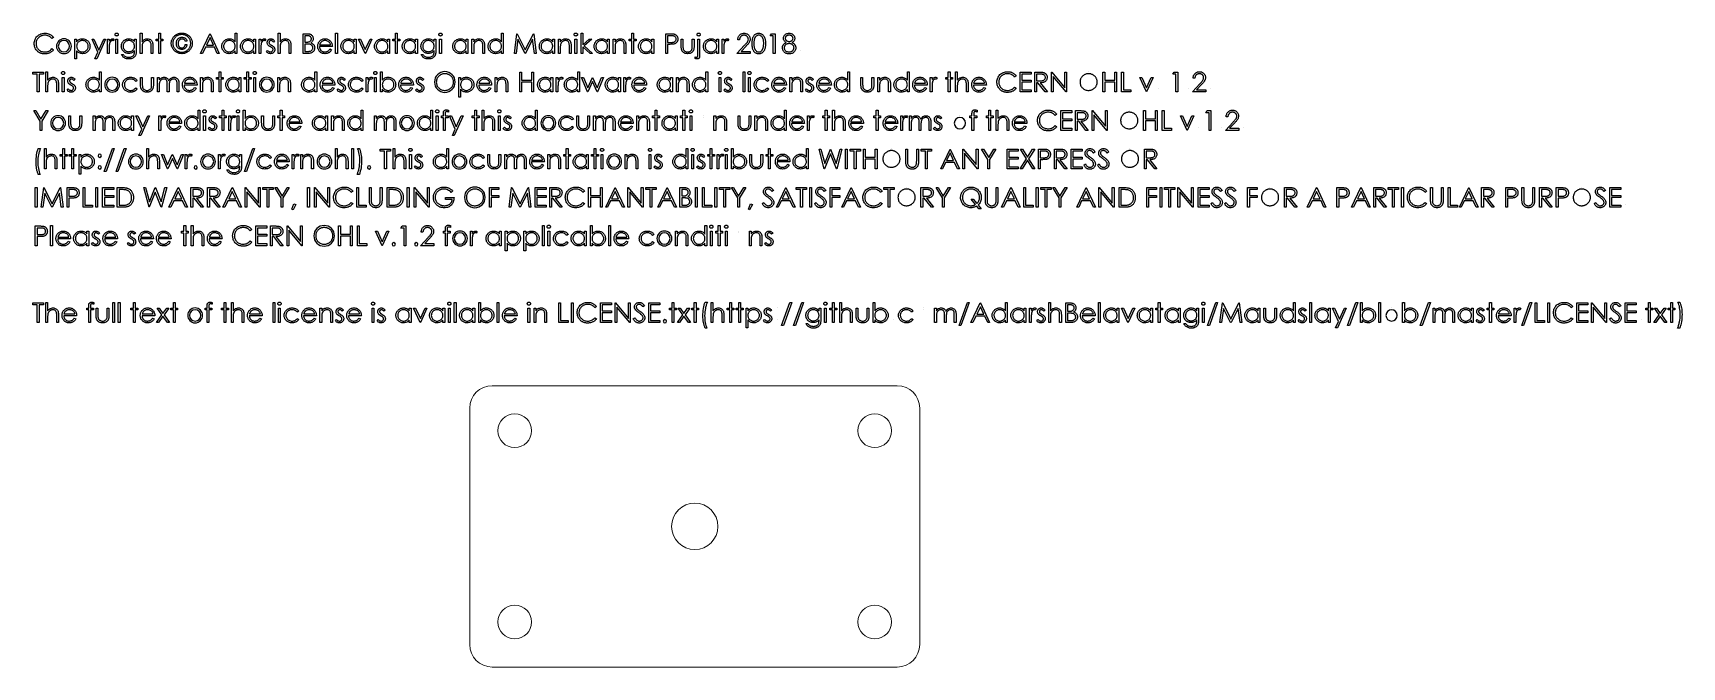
# Model space of a CAD drawing. Header units: millimetres. Extents: x -118 to 176, y -25 to 88.
import ezdxf

# ---------------------------------------------------------------- set-up
doc = ezdxf.new("R2010")
doc.units = ezdxf.units.MM

msp = doc.modelspace()

# ---------------------------------------------------------------- linework, layer by layer
at = {"color": 7, "linetype": 'Continuous'}
for p, q in [((18.84, 84.59), (18.84, 84.59)), ((69.99, 80.8), (69.99, 80.8)), ((82.38, 77.75), (82.38, 77.75)), ((87.72, 77.75), (87.72, 77.75)), ((91.71, 77.75), (91.71, 77.75)), ((77.22, 73.97), (77.22, 73.97)), ((1.47, 72.98), (1.47, 72.98)), ((1.47, 72.67), (1.47, 72.67)), ((47.15, 72.98), (47.15, 72.98)), ((89.6, 70.92), (89.6, 70.92)), ((93.59, 70.92), (93.59, 70.92)), ((97.59, 70.92), (97.59, 70.92)), ((34.95, 67.14), (34.95, 67.14)), ((77.35, 67.14), (77.35, 67.14)), ((37.64, 60.3), (37.64, 60.3)), ((102.25, 60.3), (102.25, 60.3)), ((157.67, 60.3), (157.67, 60.3)), ((165.52, 57.25), (165.52, 57.25)), ((7.75, 52.48), (7.75, 52.48)), ((7.75, 52.17), (7.75, 52.17)), ((14.66, 38.82), (14.66, 38.82)), ((40.69, 38.82), (40.69, 38.82)), ((40.69, 38.5), (40.69, 38.5)), ((123.88, 38.82), (123.88, 38.82)), ((14.66, 36.75), (14.66, 36.75)), ((35.35, 36.75), (35.35, 36.75)), ((168.26, 36.75), (168.26, 36.75))]:
    msp.add_line(p, q, dxfattribs=at)
at = {"color": 7, "linetype": 'Continuous', "lineweight": 15}
for p, q in [((36, 25), (-36, 25)), ((-40, 21), (-40, -21)), ((40, -21), (40, 21)), ((-36, -25), (36, -25))]:
    msp.add_line(p, q, dxfattribs=at)
at = {"color": 7, "linetype": 'Continuous', "flags": 128}
for points in [[(-114.01, 86.91), (-114.28, 86.7), (-114.28, 86.7), (-114.34, 86.76), (-114.4, 86.83), (-114.47, 86.89), (-114.54, 86.95), (-114.61, 87), (-114.68, 87.05), (-114.76, 87.09), (-114.84, 87.13), (-115.01, 87.2), (-115.18, 87.24), (-115.36, 87.27), (-115.55, 87.28), (-115.55, 87.28), (-115.66, 87.28), (-115.76, 87.27), (-115.86, 87.25), (-115.96, 87.23), (-116.06, 87.2), (-116.16, 87.17), (-116.25, 87.13), (-116.34, 87.08), (-116.43, 87.03), (-116.51, 86.97), (-116.59, 86.91), (-116.66, 86.85), (-116.73, 86.78), (-116.79, 86.71), (-116.85, 86.63), (-116.9, 86.55), (-116.95, 86.46), (-116.99, 86.37), (-117.02, 86.28), (-117.05, 86.19), (-117.07, 86.1), (-117.09, 86), (-117.1, 85.9), (-117.1, 85.79), (-117.1, 85.79), (-117.1, 85.64), (-117.07, 85.49), (-117.04, 85.35), (-116.99, 85.22), (-116.93, 85.09), (-116.85, 84.96), (-116.76, 84.85), (-116.66, 84.74), (-116.54, 84.64), (-116.42, 84.55), (-116.29, 84.48), (-116.15, 84.42), (-116.01, 84.38), (-115.86, 84.34), (-115.7, 84.32), (-115.53, 84.32), (-115.53, 84.32), (-115.35, 84.33), (-115.17, 84.35), (-115.01, 84.4), (-114.84, 84.46), (-114.69, 84.54), (-114.55, 84.65), (-114.41, 84.76), (-114.28, 84.9), (-114.28, 84.9), (-114.01, 84.69), (-114.01, 84.69), (-114.07, 84.61), (-114.14, 84.53), (-114.22, 84.45), (-114.3, 84.38), (-114.38, 84.32), (-114.47, 84.26), (-114.56, 84.2), (-114.66, 84.15), (-114.76, 84.1), (-114.86, 84.07), (-114.96, 84.03), (-115.07, 84.01), (-115.18, 83.98), (-115.29, 83.97), (-115.41, 83.96), (-115.53, 83.96), (-115.53, 83.96), (-115.64, 83.96), (-115.75, 83.97), (-115.86, 83.98), (-115.96, 84), (-116.06, 84.02), (-116.16, 84.04), (-116.26, 84.08), (-116.35, 84.11), (-116.44, 84.15), (-116.52, 84.2), (-116.6, 84.25), (-116.68, 84.3), (-116.76, 84.36), (-116.83, 84.43), (-116.91, 84.5), (-116.97, 84.57), (-116.97, 84.57), (-117.08, 84.7), (-117.17, 84.84), (-117.24, 84.99), (-117.31, 85.14), (-117.35, 85.3), (-117.39, 85.47), (-117.41, 85.64), (-117.42, 85.82), (-117.42, 85.82), (-117.41, 86.01), (-117.38, 86.19), (-117.34, 86.36), (-117.28, 86.53), (-117.21, 86.68), (-117.11, 86.83), (-117.01, 86.98), (-116.88, 87.11), (-116.74, 87.24), (-116.59, 87.34), (-116.44, 87.43), (-116.27, 87.51), (-116.1, 87.56), (-115.92, 87.6), (-115.73, 87.63), (-115.53, 87.64), (-115.53, 87.64), (-115.41, 87.63), (-115.29, 87.63), (-115.18, 87.61), (-115.07, 87.59), (-114.96, 87.56), (-114.85, 87.53), (-114.75, 87.49), (-114.65, 87.44), (-114.56, 87.39), (-114.46, 87.34), (-114.38, 87.28), (-114.29, 87.21), (-114.22, 87.14), (-114.14, 87.07), (-114.07, 86.99), (-114.01, 86.91)], [(-110.19, 86.61), (-109.88, 86.61), (-109.88, 86.61), (-109.88, 86.13), (-109.88, 86.13), (-109.77, 86.26), (-109.66, 86.37), (-109.55, 86.46), (-109.42, 86.53), (-109.29, 86.58), (-109.15, 86.62), (-109, 86.64), (-108.84, 86.65), (-108.84, 86.65), (-108.71, 86.64), (-108.58, 86.63), (-108.45, 86.6), (-108.33, 86.55), (-108.21, 86.5), (-108.1, 86.43), (-108, 86.35), (-107.89, 86.26), (-107.8, 86.17), (-107.72, 86.06), (-107.65, 85.95), (-107.6, 85.84), (-107.56, 85.72), (-107.52, 85.6), (-107.51, 85.47), (-107.5, 85.33), (-107.5, 85.33), (-107.51, 85.2), (-107.52, 85.07), (-107.55, 84.94), (-107.6, 84.82), (-107.65, 84.7), (-107.72, 84.59), (-107.8, 84.49), (-107.89, 84.39), (-107.99, 84.3), (-108.1, 84.22), (-108.21, 84.15), (-108.32, 84.1), (-108.44, 84.06), (-108.57, 84.03), (-108.7, 84.01), (-108.83, 84), (-108.83, 84), (-108.99, 84.01), (-109.13, 84.04), (-109.27, 84.07), (-109.41, 84.13), (-109.53, 84.2), (-109.65, 84.29), (-109.77, 84.39), (-109.88, 84.51), (-109.88, 84.51), (-109.88, 83.11), (-109.88, 83.11), (-110.19, 83.11), (-110.19, 83.11), (-110.19, 86.61)], [(-108.85, 86.34), (-108.95, 86.33), (-109.06, 86.32), (-109.15, 86.3), (-109.25, 86.26), (-109.34, 86.22), (-109.42, 86.17), (-109.5, 86.11), (-109.58, 86.05), (-109.65, 85.97), (-109.71, 85.89), (-109.76, 85.81), (-109.8, 85.72), (-109.84, 85.63), (-109.86, 85.53), (-109.87, 85.43), (-109.88, 85.32), (-109.88, 85.32), (-109.87, 85.18), (-109.84, 85.05), (-109.8, 84.93), (-109.75, 84.81), (-109.67, 84.7), (-109.58, 84.61), (-109.48, 84.52), (-109.36, 84.45), (-109.24, 84.39), (-109.11, 84.35), (-108.98, 84.33), (-108.84, 84.32), (-108.84, 84.32), (-108.71, 84.33), (-108.58, 84.35), (-108.45, 84.39), (-108.33, 84.45), (-108.22, 84.52), (-108.12, 84.61), (-108.03, 84.71), (-107.96, 84.83), (-107.89, 84.95), (-107.85, 85.07), (-107.82, 85.2), (-107.81, 85.33), (-107.81, 85.33), (-107.82, 85.46), (-107.85, 85.59), (-107.89, 85.71), (-107.95, 85.83), (-108.03, 85.95), (-108.12, 86.05), (-108.22, 86.13), (-108.33, 86.2), (-108.45, 86.26), (-108.58, 86.3), (-108.71, 86.33), (-108.85, 86.34)], [(-107.14, 86.61), (-106.8, 86.61), (-106.8, 86.61), (-105.94, 84.65), (-105.94, 84.65), (-105.06, 86.61), (-105.06, 86.61), (-104.72, 86.61), (-104.72, 86.61), (-106.29, 83.11), (-106.29, 83.11), (-106.63, 83.11), (-106.63, 83.11), (-106.11, 84.27), (-106.11, 84.27), (-107.14, 86.61)], [(-104.4, 86.61), (-104.09, 86.61), (-104.09, 86.61), (-104.09, 86.23), (-104.09, 86.23), (-104.02, 86.33), (-103.94, 86.42), (-103.87, 86.49), (-103.79, 86.55), (-103.71, 86.59), (-103.63, 86.63), (-103.55, 86.64), (-103.47, 86.65), (-103.47, 86.65), (-103.4, 86.64), (-103.33, 86.63), (-103.26, 86.6), (-103.19, 86.56), (-103.19, 86.56), (-103.36, 86.29), (-103.36, 86.29), (-103.41, 86.31), (-103.45, 86.33), (-103.49, 86.33), (-103.53, 86.34), (-103.53, 86.34), (-103.6, 86.33), (-103.67, 86.3), (-103.75, 86.26), (-103.82, 86.2), (-103.85, 86.17), (-103.88, 86.13), (-103.91, 86.08), (-103.94, 86.03), (-103.97, 85.98), (-103.99, 85.92), (-104.01, 85.85), (-104.03, 85.79), (-104.03, 85.79), (-104.05, 85.72), (-104.06, 85.65), (-104.07, 85.56), (-104.08, 85.46), (-104.08, 85.34), (-104.09, 85.21), (-104.09, 85.07), (-104.09, 84.91), (-104.09, 84.91), (-104.09, 84.05), (-104.09, 84.05), (-104.4, 84.05), (-104.4, 84.05), (-104.4, 86.61)], [(-102.77, 87.68), (-102.71, 87.68), (-102.65, 87.66), (-102.61, 87.64), (-102.56, 87.6), (-102.52, 87.56), (-102.5, 87.52), (-102.48, 87.47), (-102.47, 87.41), (-102.47, 87.41), (-102.48, 87.36), (-102.5, 87.31), (-102.52, 87.26), (-102.56, 87.22), (-102.61, 87.19), (-102.65, 87.16), (-102.71, 87.15), (-102.77, 87.14), (-102.77, 87.14), (-102.82, 87.15), (-102.88, 87.16), (-102.93, 87.19), (-102.97, 87.22), (-103.01, 87.26), (-103.04, 87.31), (-103.05, 87.36), (-103.06, 87.41), (-103.06, 87.41), (-103.05, 87.47), (-103.04, 87.52), (-103.01, 87.56), (-102.97, 87.6), (-102.93, 87.64), (-102.88, 87.66), (-102.82, 87.68), (-102.77, 87.68)], [(-102.92, 86.61), (-102.61, 86.61), (-102.61, 86.61), (-102.61, 84.05), (-102.61, 84.05), (-102.92, 84.05), (-102.92, 84.05), (-102.92, 86.61)], [(-99.6, 86.61), (-99.29, 86.61), (-99.29, 86.61), (-99.29, 84.58), (-99.29, 84.58), (-99.29, 84.45), (-99.29, 84.33), (-99.3, 84.21), (-99.31, 84.11), (-99.32, 84.02), (-99.34, 83.93), (-99.36, 83.86), (-99.38, 83.79), (-99.38, 83.79), (-99.42, 83.71), (-99.46, 83.63), (-99.5, 83.55), (-99.56, 83.48), (-99.61, 83.42), (-99.68, 83.36), (-99.75, 83.3), (-99.83, 83.25), (-99.91, 83.21), (-99.99, 83.17), (-100.08, 83.13), (-100.17, 83.11), (-100.27, 83.09), (-100.37, 83.07), (-100.48, 83.06), (-100.58, 83.06), (-100.58, 83.06), (-100.74, 83.07), (-100.89, 83.08), (-101.04, 83.11), (-101.17, 83.15), (-101.29, 83.21), (-101.4, 83.26), (-101.5, 83.33), (-101.59, 83.41), (-101.67, 83.49), (-101.75, 83.6), (-101.82, 83.73), (-101.89, 83.87), (-101.89, 83.87), (-101.58, 83.87), (-101.58, 83.87), (-101.5, 83.75), (-101.41, 83.65), (-101.31, 83.56), (-101.19, 83.5), (-101.07, 83.44), (-100.93, 83.4), (-100.78, 83.38), (-100.61, 83.37), (-100.61, 83.37), (-100.45, 83.38), (-100.3, 83.4), (-100.16, 83.44), (-100.04, 83.5), (-99.93, 83.56), (-99.84, 83.63), (-99.76, 83.71), (-99.7, 83.8), (-99.68, 83.85), (-99.66, 83.91), (-99.64, 83.97), (-99.63, 84.04), (-99.62, 84.12), (-99.61, 84.21), (-99.6, 84.3), (-99.6, 84.41), (-99.6, 84.41), (-99.6, 84.54), (-99.6, 84.54), (-99.7, 84.43), (-99.81, 84.33), (-99.93, 84.24), (-100.06, 84.17), (-100.19, 84.12), (-100.33, 84.08), (-100.48, 84.06), (-100.62, 84.05), (-100.62, 84.05), (-100.71, 84.05), (-100.8, 84.06), (-100.88, 84.07), (-100.97, 84.09), (-101.05, 84.12), (-101.13, 84.15), (-101.21, 84.18), (-101.29, 84.22), (-101.36, 84.27), (-101.43, 84.32), (-101.5, 84.37), (-101.56, 84.43), (-101.62, 84.49), (-101.67, 84.55), (-101.72, 84.62), (-101.77, 84.69), (-101.81, 84.76), (-101.84, 84.84), (-101.87, 84.92), (-101.89, 85), (-101.91, 85.08), (-101.93, 85.16), (-101.93, 85.25), (-101.94, 85.34), (-101.94, 85.34), (-101.93, 85.42), (-101.92, 85.51), (-101.91, 85.59), (-101.89, 85.68), (-101.87, 85.76), (-101.84, 85.84), (-101.8, 85.91), (-101.76, 85.99), (-101.71, 86.07), (-101.66, 86.14), (-101.61, 86.2), (-101.55, 86.26), (-101.49, 86.32), (-101.42, 86.38), (-101.35, 86.43), (-101.27, 86.47), (-101.19, 86.51), (-101.11, 86.55), (-101.03, 86.58), (-100.95, 86.61), (-100.87, 86.63), (-100.79, 86.64), (-100.7, 86.65), (-100.61, 86.65), (-100.61, 86.65), (-100.47, 86.64), (-100.34, 86.62), (-100.21, 86.59), (-100.08, 86.54), (-99.96, 86.48), (-99.84, 86.39), (-99.72, 86.29), (-99.6, 86.16), (-99.6, 86.16), (-99.6, 86.61)], [(-100.59, 86.34), (-100.73, 86.33), (-100.86, 86.3), (-100.99, 86.26), (-101.11, 86.2), (-101.22, 86.13), (-101.32, 86.04), (-101.41, 85.94), (-101.49, 85.83), (-101.55, 85.71), (-101.59, 85.59), (-101.61, 85.46), (-101.62, 85.32), (-101.62, 85.32), (-101.62, 85.22), (-101.6, 85.12), (-101.58, 85.03), (-101.55, 84.94), (-101.51, 84.86), (-101.46, 84.78), (-101.41, 84.7), (-101.34, 84.63), (-101.27, 84.57), (-101.19, 84.51), (-101.1, 84.47), (-101.02, 84.43), (-100.92, 84.4), (-100.82, 84.38), (-100.72, 84.37), (-100.61, 84.36), (-100.61, 84.36), (-100.5, 84.37), (-100.39, 84.38), (-100.29, 84.4), (-100.2, 84.43), (-100.11, 84.47), (-100.03, 84.51), (-99.95, 84.57), (-99.88, 84.63), (-99.81, 84.7), (-99.76, 84.78), (-99.71, 84.86), (-99.67, 84.94), (-99.64, 85.04), (-99.62, 85.13), (-99.61, 85.23), (-99.6, 85.34), (-99.6, 85.34), (-99.61, 85.48), (-99.63, 85.61), (-99.67, 85.74), (-99.73, 85.85), (-99.8, 85.96), (-99.88, 86.05), (-99.98, 86.14), (-100.09, 86.21), (-100.21, 86.26), (-100.33, 86.3), (-100.46, 86.33), (-100.59, 86.34)], [(-98.57, 87.64), (-98.26, 87.64), (-98.26, 87.64), (-98.26, 86.12), (-98.26, 86.12), (-98.15, 86.25), (-98.04, 86.35), (-97.93, 86.45), (-97.81, 86.52), (-97.69, 86.58), (-97.56, 86.62), (-97.42, 86.64), (-97.28, 86.65), (-97.28, 86.65), (-97.14, 86.64), (-97.01, 86.61), (-96.88, 86.57), (-96.77, 86.51), (-96.66, 86.43), (-96.57, 86.34), (-96.49, 86.23), (-96.43, 86.12), (-96.41, 86.05), (-96.39, 85.98), (-96.37, 85.9), (-96.35, 85.8), (-96.34, 85.7), (-96.33, 85.6), (-96.33, 85.48), (-96.33, 85.35), (-96.33, 85.35), (-96.33, 84.05), (-96.33, 84.05), (-96.64, 84.05), (-96.64, 84.05), (-96.64, 85.25), (-96.64, 85.25), (-96.64, 85.36), (-96.64, 85.45), (-96.65, 85.54), (-96.65, 85.61), (-96.65, 85.68), (-96.66, 85.74), (-96.67, 85.79), (-96.68, 85.83), (-96.68, 85.83), (-96.72, 85.95), (-96.77, 86.05), (-96.83, 86.14), (-96.91, 86.21), (-96.99, 86.27), (-97.1, 86.3), (-97.21, 86.33), (-97.34, 86.34), (-97.34, 86.34), (-97.41, 86.33), (-97.49, 86.32), (-97.56, 86.31), (-97.63, 86.29), (-97.7, 86.26), (-97.76, 86.23), (-97.83, 86.19), (-97.89, 86.14), (-97.95, 86.09), (-98, 86.04), (-98.05, 85.98), (-98.09, 85.92), (-98.13, 85.86), (-98.16, 85.8), (-98.19, 85.73), (-98.21, 85.66), (-98.21, 85.66), (-98.22, 85.61), (-98.23, 85.55), (-98.24, 85.48), (-98.24, 85.39), (-98.25, 85.3), (-98.25, 85.2), (-98.26, 85.09), (-98.26, 84.97), (-98.26, 84.97), (-98.26, 84.05), (-98.26, 84.05), (-98.57, 84.05), (-98.57, 84.05), (-98.57, 87.64)], [(-95.29, 87.64), (-94.98, 87.64), (-94.98, 87.64), (-94.98, 86.61), (-94.98, 86.61), (-94.53, 86.61), (-94.53, 86.61), (-94.53, 86.29), (-94.53, 86.29), (-94.98, 86.29), (-94.98, 86.29), (-94.98, 84.05), (-94.98, 84.05), (-95.29, 84.05), (-95.29, 84.05), (-95.29, 86.29), (-95.29, 86.29), (-95.74, 86.29), (-95.74, 86.29), (-95.74, 86.61), (-95.74, 86.61), (-95.29, 86.61), (-95.29, 86.61), (-95.29, 87.64)], [(-89.33, 85.84), (-89.33, 85.72), (-89.34, 85.6), (-89.36, 85.48), (-89.39, 85.37), (-89.42, 85.25), (-89.47, 85.14), (-89.52, 85.03), (-89.58, 84.92), (-89.64, 84.82), (-89.71, 84.72), (-89.79, 84.63), (-89.87, 84.54), (-89.96, 84.46), (-90.05, 84.39), (-90.15, 84.31), (-90.26, 84.25), (-90.37, 84.19), (-90.48, 84.14), (-90.59, 84.1), (-90.71, 84.06), (-90.82, 84.04), (-90.94, 84.02), (-91.06, 84.01), (-91.19, 84), (-91.19, 84), (-91.31, 84.01), (-91.43, 84.02), (-91.55, 84.04), (-91.67, 84.06), (-91.78, 84.1), (-91.9, 84.14), (-92.01, 84.19), (-92.12, 84.25), (-92.23, 84.31), (-92.32, 84.39), (-92.42, 84.46), (-92.51, 84.54), (-92.59, 84.63), (-92.67, 84.72), (-92.74, 84.82), (-92.8, 84.92), (-92.86, 85.03), (-92.91, 85.14), (-92.95, 85.25), (-92.99, 85.37), (-93.02, 85.48), (-93.04, 85.6), (-93.05, 85.72), (-93.05, 85.84), (-93.05, 85.84), (-93.05, 85.97), (-93.04, 86.09), (-93.02, 86.2), (-92.99, 86.32), (-92.95, 86.43), (-92.91, 86.55), (-92.86, 86.66), (-92.8, 86.76), (-92.74, 86.87), (-92.67, 86.97), (-92.59, 87.06), (-92.51, 87.14), (-92.42, 87.23), (-92.33, 87.3), (-92.23, 87.37), (-92.12, 87.44), (-92.01, 87.49), (-91.9, 87.54), (-91.79, 87.59), (-91.67, 87.62), (-91.55, 87.65), (-91.43, 87.67), (-91.31, 87.68), (-91.19, 87.68), (-91.19, 87.68), (-91.06, 87.68), (-90.94, 87.67), (-90.82, 87.65), (-90.71, 87.62), (-90.59, 87.59), (-90.48, 87.54), (-90.37, 87.49), (-90.26, 87.44), (-90.15, 87.37), (-90.05, 87.3), (-89.96, 87.23), (-89.87, 87.14), (-89.79, 87.06), (-89.71, 86.97), (-89.64, 86.87), (-89.58, 86.76), (-89.52, 86.66), (-89.47, 86.55), (-89.42, 86.43), (-89.39, 86.32), (-89.36, 86.2), (-89.34, 86.09), (-89.33, 85.97), (-89.33, 85.84)], [(-89.6, 85.84), (-89.6, 85.95), (-89.61, 86.05), (-89.63, 86.15), (-89.65, 86.25), (-89.68, 86.35), (-89.72, 86.44), (-89.76, 86.54), (-89.81, 86.63), (-89.86, 86.72), (-89.93, 86.8), (-89.99, 86.88), (-90.06, 86.95), (-90.14, 87.02), (-90.22, 87.09), (-90.3, 87.15), (-90.39, 87.2), (-90.48, 87.25), (-90.58, 87.29), (-90.68, 87.33), (-90.78, 87.36), (-90.88, 87.38), (-90.98, 87.4), (-91.08, 87.41), (-91.19, 87.41), (-91.19, 87.41), (-91.3, 87.41), (-91.4, 87.4), (-91.5, 87.38), (-91.6, 87.36), (-91.7, 87.33), (-91.8, 87.29), (-91.89, 87.25), (-91.99, 87.2), (-92.08, 87.15), (-92.16, 87.09), (-92.24, 87.02), (-92.32, 86.95), (-92.39, 86.88), (-92.45, 86.8), (-92.51, 86.72), (-92.57, 86.63), (-92.62, 86.53), (-92.66, 86.44), (-92.7, 86.35), (-92.73, 86.25), (-92.75, 86.15), (-92.77, 86.05), (-92.78, 85.95), (-92.78, 85.84), (-92.78, 85.84), (-92.78, 85.74), (-92.77, 85.64), (-92.75, 85.53), (-92.73, 85.44), (-92.7, 85.34), (-92.66, 85.24), (-92.62, 85.15), (-92.57, 85.06), (-92.51, 84.97), (-92.45, 84.88), (-92.39, 84.81), (-92.32, 84.73), (-92.24, 84.66), (-92.16, 84.6), (-92.08, 84.54), (-91.98, 84.48), (-91.89, 84.43), (-91.8, 84.39), (-91.7, 84.35), (-91.6, 84.32), (-91.5, 84.3), (-91.4, 84.29), (-91.29, 84.28), (-91.19, 84.27), (-91.19, 84.27), (-91.08, 84.28), (-90.98, 84.29), (-90.88, 84.3), (-90.78, 84.32), (-90.68, 84.35), (-90.58, 84.39), (-90.48, 84.43), (-90.39, 84.48), (-90.3, 84.54), (-90.22, 84.6), (-90.14, 84.66), (-90.06, 84.73), (-89.99, 84.81), (-89.93, 84.88), (-89.86, 84.97), (-89.81, 85.06), (-89.76, 85.15), (-89.72, 85.24), (-89.68, 85.34), (-89.65, 85.44), (-89.63, 85.53), (-89.61, 85.64), (-89.6, 85.74), (-89.6, 85.84)], [(-90.27, 86.2), (-90.58, 86.2), (-90.58, 86.2), (-90.61, 86.3), (-90.66, 86.38), (-90.71, 86.45), (-90.78, 86.5), (-90.85, 86.55), (-90.94, 86.58), (-91.04, 86.6), (-91.16, 86.61), (-91.16, 86.61), (-91.23, 86.6), (-91.3, 86.59), (-91.37, 86.58), (-91.43, 86.56), (-91.49, 86.53), (-91.55, 86.49), (-91.6, 86.45), (-91.65, 86.4), (-91.7, 86.35), (-91.73, 86.29), (-91.77, 86.23), (-91.79, 86.15), (-91.81, 86.08), (-91.83, 85.99), (-91.84, 85.91), (-91.84, 85.81), (-91.84, 85.81), (-91.84, 85.72), (-91.83, 85.63), (-91.81, 85.55), (-91.79, 85.48), (-91.77, 85.41), (-91.74, 85.34), (-91.7, 85.29), (-91.66, 85.23), (-91.61, 85.19), (-91.56, 85.15), (-91.51, 85.11), (-91.45, 85.08), (-91.39, 85.06), (-91.33, 85.05), (-91.26, 85.04), (-91.19, 85.04), (-91.19, 85.04), (-91.13, 85.04), (-91.07, 85.04), (-91.02, 85.06), (-90.97, 85.07), (-90.92, 85.09), (-90.87, 85.12), (-90.83, 85.15), (-90.79, 85.18), (-90.75, 85.22), (-90.71, 85.26), (-90.68, 85.31), (-90.66, 85.36), (-90.63, 85.42), (-90.61, 85.48), (-90.6, 85.55), (-90.58, 85.62), (-90.58, 85.62), (-90.27, 85.62), (-90.27, 85.62), (-90.28, 85.52), (-90.3, 85.43), (-90.33, 85.35), (-90.36, 85.27), (-90.4, 85.19), (-90.45, 85.12), (-90.5, 85.06), (-90.56, 85), (-90.63, 84.94), (-90.69, 84.9), (-90.76, 84.86), (-90.84, 84.82), (-90.92, 84.8), (-91, 84.78), (-91.08, 84.77), (-91.17, 84.77), (-91.17, 84.77), (-91.28, 84.77), (-91.38, 84.78), (-91.48, 84.81), (-91.57, 84.84), (-91.66, 84.88), (-91.74, 84.92), (-91.82, 84.98), (-91.89, 85.05), (-91.95, 85.12), (-92, 85.2), (-92.05, 85.29), (-92.09, 85.38), (-92.12, 85.48), (-92.14, 85.59), (-92.15, 85.7), (-92.15, 85.82), (-92.15, 85.82), (-92.15, 85.95), (-92.14, 86.06), (-92.11, 86.18), (-92.08, 86.28), (-92.04, 86.38), (-92, 86.47), (-91.94, 86.55), (-91.88, 86.63), (-91.8, 86.7), (-91.73, 86.76), (-91.64, 86.81), (-91.56, 86.85), (-91.47, 86.88), (-91.37, 86.9), (-91.27, 86.92), (-91.17, 86.92), (-91.17, 86.92), (-91.07, 86.92), (-90.98, 86.91), (-90.89, 86.89), (-90.81, 86.87), (-90.73, 86.84), (-90.66, 86.81), (-90.6, 86.77), (-90.53, 86.72), (-90.48, 86.67), (-90.43, 86.62), (-90.39, 86.56), (-90.35, 86.5), (-90.32, 86.43), (-90.3, 86.36), (-90.28, 86.28), (-90.27, 86.2)], [(-86.14, 87.55), (-84.53, 84.05), (-84.53, 84.05), (-84.87, 84.05), (-84.87, 84.05), (-85.38, 85.17), (-85.38, 85.17), (-86.97, 85.17), (-86.97, 85.17), (-87.5, 84.05), (-87.5, 84.05), (-87.85, 84.05), (-87.85, 84.05), (-86.19, 87.55), (-86.19, 87.55), (-86.14, 87.55)], [(-86.17, 86.87), (-86.8, 85.53), (-86.8, 85.53), (-85.55, 85.53), (-85.55, 85.53), (-86.17, 86.87)], [(-81.38, 87.64), (-81.38, 84.05), (-81.38, 84.05), (-81.7, 84.05), (-81.7, 84.05), (-81.7, 84.49), (-81.7, 84.49), (-81.81, 84.37), (-81.92, 84.27), (-82.04, 84.19), (-82.17, 84.12), (-82.3, 84.07), (-82.44, 84.03), (-82.59, 84.01), (-82.74, 84), (-82.74, 84), (-82.88, 84.01), (-83.01, 84.03), (-83.13, 84.06), (-83.25, 84.1), (-83.37, 84.15), (-83.48, 84.22), (-83.59, 84.3), (-83.69, 84.39), (-83.78, 84.49), (-83.86, 84.59), (-83.92, 84.7), (-83.98, 84.82), (-84.02, 84.94), (-84.05, 85.07), (-84.07, 85.2), (-84.08, 85.33), (-84.08, 85.33), (-84.07, 85.47), (-84.05, 85.6), (-84.02, 85.72), (-83.98, 85.84), (-83.92, 85.95), (-83.86, 86.06), (-83.78, 86.17), (-83.68, 86.26), (-83.58, 86.35), (-83.48, 86.43), (-83.36, 86.5), (-83.25, 86.55), (-83.13, 86.6), (-83, 86.63), (-82.87, 86.64), (-82.73, 86.65), (-82.73, 86.65), (-82.58, 86.64), (-82.43, 86.62), (-82.29, 86.57), (-82.15, 86.52), (-82.03, 86.44), (-81.91, 86.35), (-81.8, 86.24), (-81.7, 86.11), (-81.7, 86.11), (-81.7, 87.64), (-81.7, 87.64), (-81.38, 87.64)], [(-82.73, 86.34), (-82.87, 86.33), (-83, 86.3), (-83.12, 86.26), (-83.25, 86.2), (-83.36, 86.13), (-83.46, 86.05), (-83.55, 85.95), (-83.62, 85.83), (-83.68, 85.71), (-83.73, 85.59), (-83.75, 85.46), (-83.76, 85.33), (-83.76, 85.33), (-83.75, 85.2), (-83.73, 85.07), (-83.68, 84.95), (-83.62, 84.83), (-83.54, 84.71), (-83.46, 84.61), (-83.36, 84.52), (-83.24, 84.45), (-83.12, 84.39), (-83, 84.35), (-82.87, 84.33), (-82.73, 84.32), (-82.73, 84.32), (-82.6, 84.33), (-82.46, 84.35), (-82.34, 84.39), (-82.21, 84.45), (-82.09, 84.52), (-81.99, 84.61), (-81.91, 84.7), (-81.83, 84.81), (-81.77, 84.93), (-81.73, 85.05), (-81.71, 85.18), (-81.7, 85.32), (-81.7, 85.32), (-81.7, 85.43), (-81.72, 85.53), (-81.74, 85.63), (-81.77, 85.72), (-81.81, 85.81), (-81.87, 85.89), (-81.93, 85.97), (-82, 86.05), (-82.07, 86.11), (-82.15, 86.17), (-82.24, 86.22), (-82.33, 86.26), (-82.42, 86.3), (-82.52, 86.32), (-82.62, 86.33), (-82.73, 86.34)], [(-78.06, 86.61), (-78.06, 84.05), (-78.06, 84.05), (-78.38, 84.05), (-78.38, 84.05), (-78.38, 84.49), (-78.38, 84.49), (-78.49, 84.37), (-78.6, 84.27), (-78.72, 84.19), (-78.85, 84.12), (-78.98, 84.07), (-79.12, 84.03), (-79.27, 84.01), (-79.42, 84), (-79.42, 84), (-79.56, 84.01), (-79.69, 84.03), (-79.81, 84.06), (-79.93, 84.1), (-80.05, 84.15), (-80.16, 84.22), (-80.27, 84.3), (-80.37, 84.39), (-80.46, 84.49), (-80.54, 84.59), (-80.6, 84.7), (-80.66, 84.82), (-80.7, 84.94), (-80.73, 85.07), (-80.75, 85.2), (-80.76, 85.33), (-80.76, 85.33), (-80.75, 85.47), (-80.73, 85.6), (-80.7, 85.72), (-80.66, 85.84), (-80.6, 85.95), (-80.53, 86.06), (-80.45, 86.17), (-80.36, 86.26), (-80.26, 86.35), (-80.15, 86.43), (-80.04, 86.5), (-79.93, 86.55), (-79.81, 86.6), (-79.68, 86.63), (-79.55, 86.64), (-79.41, 86.65), (-79.41, 86.65), (-79.26, 86.64), (-79.11, 86.62), (-78.97, 86.58), (-78.83, 86.53), (-78.71, 86.46), (-78.59, 86.37), (-78.48, 86.26), (-78.38, 86.13), (-78.38, 86.13), (-78.38, 86.61), (-78.38, 86.61), (-78.06, 86.61)], [(-79.41, 86.34), (-79.55, 86.33), (-79.68, 86.3), (-79.8, 86.26), (-79.93, 86.2), (-80.04, 86.13), (-80.14, 86.05), (-80.23, 85.95), (-80.3, 85.83), (-80.36, 85.71), (-80.41, 85.59), (-80.43, 85.46), (-80.44, 85.33), (-80.44, 85.33), (-80.43, 85.2), (-80.41, 85.07), (-80.36, 84.95), (-80.3, 84.83), (-80.22, 84.71), (-80.14, 84.61), (-80.03, 84.52), (-79.92, 84.45), (-79.8, 84.39), (-79.67, 84.35), (-79.55, 84.33), (-79.41, 84.32), (-79.41, 84.32), (-79.28, 84.33), (-79.14, 84.35), (-79.01, 84.39), (-78.89, 84.45), (-78.77, 84.52), (-78.67, 84.61), (-78.58, 84.7), (-78.51, 84.81), (-78.45, 84.93), (-78.41, 85.05), (-78.39, 85.18), (-78.38, 85.32), (-78.38, 85.32), (-78.38, 85.43), (-78.4, 85.53), (-78.42, 85.63), (-78.45, 85.72), (-78.49, 85.81), (-78.55, 85.89), (-78.61, 85.97), (-78.68, 86.05), (-78.75, 86.11), (-78.83, 86.17), (-78.92, 86.22), (-79.01, 86.26), (-79.1, 86.3), (-79.2, 86.32), (-79.3, 86.33), (-79.41, 86.34)], [(-77.44, 86.61), (-77.12, 86.61), (-77.12, 86.61), (-77.12, 86.23), (-77.12, 86.23), (-77.05, 86.33), (-76.98, 86.42), (-76.9, 86.49), (-76.82, 86.55), (-76.74, 86.59), (-76.66, 86.63), (-76.58, 86.64), (-76.5, 86.65), (-76.5, 86.65), (-76.43, 86.64), (-76.36, 86.63), (-76.3, 86.6), (-76.22, 86.56), (-76.22, 86.56), (-76.4, 86.29), (-76.4, 86.29), (-76.44, 86.31), (-76.48, 86.33), (-76.52, 86.33), (-76.56, 86.34), (-76.56, 86.34), (-76.63, 86.33), (-76.71, 86.3), (-76.78, 86.26), (-76.85, 86.2), (-76.88, 86.17), (-76.92, 86.13), (-76.95, 86.08), (-76.97, 86.03), (-77, 85.98), (-77.02, 85.92), (-77.05, 85.85), (-77.07, 85.79), (-77.07, 85.79), (-77.08, 85.72), (-77.09, 85.65), (-77.1, 85.56), (-77.11, 85.46), (-77.11, 85.34), (-77.12, 85.21), (-77.12, 85.07), (-77.12, 84.91), (-77.12, 84.91), (-77.12, 84.05), (-77.12, 84.05), (-77.44, 84.05), (-77.44, 84.05), (-77.44, 86.61)], [(-74.7, 86.29), (-74.91, 86.07), (-74.91, 86.07), (-74.97, 86.13), (-75.02, 86.18), (-75.08, 86.23), (-75.13, 86.27), (-75.19, 86.3), (-75.24, 86.32), (-75.3, 86.33), (-75.35, 86.34), (-75.35, 86.34), (-75.42, 86.33), (-75.48, 86.31), (-75.54, 86.28), (-75.59, 86.23), (-75.63, 86.18), (-75.66, 86.12), (-75.68, 86.06), (-75.69, 85.99), (-75.69, 85.99), (-75.68, 85.93), (-75.66, 85.87), (-75.64, 85.82), (-75.6, 85.76), (-75.6, 85.76), (-75.57, 85.73), (-75.54, 85.7), (-75.51, 85.67), (-75.46, 85.64), (-75.41, 85.6), (-75.36, 85.57), (-75.3, 85.53), (-75.23, 85.5), (-75.23, 85.5), (-75.15, 85.45), (-75.08, 85.4), (-75.01, 85.36), (-74.95, 85.31), (-74.89, 85.27), (-74.85, 85.23), (-74.81, 85.18), (-74.77, 85.14), (-74.77, 85.14), (-74.72, 85.05), (-74.68, 84.95), (-74.66, 84.85), (-74.65, 84.74), (-74.65, 84.74), (-74.66, 84.67), (-74.67, 84.59), (-74.68, 84.52), (-74.71, 84.46), (-74.74, 84.39), (-74.77, 84.33), (-74.82, 84.27), (-74.87, 84.22), (-74.92, 84.17), (-74.98, 84.12), (-75.04, 84.09), (-75.11, 84.06), (-75.18, 84.03), (-75.25, 84.02), (-75.32, 84.01), (-75.4, 84), (-75.4, 84), (-75.51, 84.01), (-75.61, 84.03), (-75.71, 84.05), (-75.81, 84.09), (-75.91, 84.15), (-75.99, 84.2), (-76.07, 84.27), (-76.13, 84.35), (-76.13, 84.35), (-75.93, 84.59), (-75.93, 84.59), (-75.87, 84.52), (-75.8, 84.47), (-75.74, 84.42), (-75.68, 84.38), (-75.62, 84.35), (-75.55, 84.33), (-75.49, 84.32), (-75.42, 84.32), (-75.42, 84.32), (-75.33, 84.32), (-75.25, 84.35), (-75.17, 84.39), (-75.1, 84.44), (-75.04, 84.5), (-75, 84.57), (-74.98, 84.65), (-74.97, 84.73), (-74.97, 84.73), (-74.97, 84.8), (-74.99, 84.86), (-75.02, 84.92), (-75.05, 84.97), (-75.05, 84.97), (-75.08, 85), (-75.11, 85.03), (-75.15, 85.06), (-75.19, 85.09), (-75.25, 85.12), (-75.3, 85.16), (-75.37, 85.2), (-75.44, 85.24), (-75.44, 85.24), (-75.52, 85.28), (-75.59, 85.32), (-75.66, 85.37), (-75.71, 85.41), (-75.77, 85.46), (-75.81, 85.5), (-75.85, 85.54), (-75.88, 85.59), (-75.88, 85.59), (-75.93, 85.67), (-75.97, 85.77), (-75.99, 85.87), (-76, 85.98), (-76, 85.98), (-76, 86.05), (-75.99, 86.12), (-75.97, 86.18), (-75.95, 86.24), (-75.93, 86.3), (-75.9, 86.36), (-75.86, 86.41), (-75.82, 86.46), (-75.77, 86.5), (-75.72, 86.54), (-75.67, 86.58), (-75.61, 86.6), (-75.55, 86.62), (-75.49, 86.64), (-75.42, 86.65), (-75.35, 86.65), (-75.35, 86.65), (-75.27, 86.64), (-75.19, 86.63), (-75.11, 86.6), (-75.03, 86.56), (-74.95, 86.51), (-74.86, 86.45), (-74.78, 86.37), (-74.7, 86.29)], [(-74.03, 87.64), (-73.71, 87.64), (-73.71, 87.64), (-73.71, 86.12), (-73.71, 86.12), (-73.61, 86.25), (-73.5, 86.35), (-73.38, 86.45), (-73.27, 86.52), (-73.14, 86.58), (-73.01, 86.62), (-72.88, 86.64), (-72.74, 86.65), (-72.74, 86.65), (-72.6, 86.64), (-72.46, 86.61), (-72.34, 86.57), (-72.22, 86.51), (-72.12, 86.43), (-72.03, 86.34), (-71.95, 86.23), (-71.89, 86.12), (-71.86, 86.05), (-71.84, 85.98), (-71.82, 85.9), (-71.81, 85.8), (-71.8, 85.7), (-71.79, 85.6), (-71.78, 85.48), (-71.78, 85.35), (-71.78, 85.35), (-71.78, 84.05), (-71.78, 84.05), (-72.1, 84.05), (-72.1, 84.05), (-72.1, 85.25), (-72.1, 85.25), (-72.1, 85.36), (-72.1, 85.45), (-72.1, 85.54), (-72.1, 85.61), (-72.11, 85.68), (-72.12, 85.74), (-72.12, 85.79), (-72.13, 85.83), (-72.13, 85.83), (-72.17, 85.95), (-72.22, 86.05), (-72.28, 86.14), (-72.36, 86.21), (-72.45, 86.27), (-72.55, 86.3), (-72.67, 86.33), (-72.79, 86.34), (-72.79, 86.34), (-72.87, 86.33), (-72.94, 86.32), (-73.02, 86.31), (-73.08, 86.29), (-73.15, 86.26), (-73.22, 86.23), (-73.28, 86.19), (-73.34, 86.14), (-73.4, 86.09), (-73.45, 86.04), (-73.5, 85.98), (-73.54, 85.92), (-73.58, 85.86), (-73.61, 85.8), (-73.64, 85.73), (-73.66, 85.66), (-73.66, 85.66), (-73.67, 85.61), (-73.68, 85.55), (-73.69, 85.48), (-73.7, 85.39), (-73.7, 85.3), (-73.71, 85.2), (-73.71, 85.09), (-73.71, 84.97), (-73.71, 84.97), (-73.71, 84.05), (-73.71, 84.05), (-74.03, 84.05), (-74.03, 84.05), (-74.03, 87.64)], [(-69.63, 87.55), (-68.95, 87.55), (-68.95, 87.55), (-68.84, 87.55), (-68.75, 87.54), (-68.66, 87.53), (-68.58, 87.52), (-68.5, 87.51), (-68.43, 87.49), (-68.37, 87.47), (-68.31, 87.45), (-68.21, 87.39), (-68.11, 87.32), (-68.03, 87.24), (-67.96, 87.14), (-67.91, 87.03), (-67.87, 86.92), (-67.84, 86.8), (-67.83, 86.68), (-67.83, 86.68), (-67.84, 86.56), (-67.86, 86.45), (-67.89, 86.35), (-67.94, 86.25), (-67.99, 86.16), (-68.06, 86.07), (-68.14, 86), (-68.24, 85.94), (-68.24, 85.94), (-68.12, 85.89), (-68.01, 85.84), (-67.93, 85.78), (-67.85, 85.72), (-67.79, 85.65), (-67.73, 85.58), (-67.68, 85.51), (-67.64, 85.42), (-67.61, 85.33), (-67.58, 85.24), (-67.57, 85.14), (-67.56, 85.04), (-67.56, 85.04), (-67.57, 84.94), (-67.58, 84.84), (-67.61, 84.75), (-67.64, 84.66), (-67.68, 84.57), (-67.73, 84.49), (-67.8, 84.41), (-67.87, 84.34), (-67.95, 84.27), (-68.03, 84.21), (-68.12, 84.16), (-68.22, 84.12), (-68.33, 84.09), (-68.44, 84.07), (-68.56, 84.05), (-68.68, 84.05), (-68.68, 84.05), (-69.63, 84.05), (-69.63, 84.05), (-69.63, 87.55)], [(-69.31, 87.19), (-69.31, 86.07), (-69.31, 86.07), (-69.1, 86.07), (-69.1, 86.07), (-69.01, 86.07), (-68.92, 86.07), (-68.84, 86.08), (-68.77, 86.08), (-68.7, 86.09), (-68.64, 86.11), (-68.59, 86.12), (-68.54, 86.14), (-68.45, 86.17), (-68.38, 86.22), (-68.31, 86.28), (-68.25, 86.35), (-68.21, 86.42), (-68.17, 86.5), (-68.15, 86.59), (-68.15, 86.67), (-68.15, 86.67), (-68.15, 86.73), (-68.16, 86.79), (-68.17, 86.84), (-68.19, 86.89), (-68.22, 86.93), (-68.25, 86.98), (-68.28, 87.02), (-68.32, 87.05), (-68.37, 87.08), (-68.43, 87.11), (-68.49, 87.13), (-68.55, 87.15), (-68.63, 87.17), (-68.71, 87.18), (-68.79, 87.19), (-68.89, 87.19), (-68.89, 87.19), (-69.31, 87.19)], [(-69.31, 85.71), (-69.31, 84.41), (-69.31, 84.41), (-68.87, 84.41), (-68.87, 84.41), (-68.77, 84.41), (-68.68, 84.41), (-68.6, 84.42), (-68.52, 84.43), (-68.45, 84.43), (-68.39, 84.45), (-68.34, 84.46), (-68.29, 84.48), (-68.2, 84.52), (-68.12, 84.57), (-68.05, 84.63), (-67.99, 84.71), (-67.94, 84.79), (-67.91, 84.87), (-67.88, 84.95), (-67.88, 85.04), (-67.88, 85.04), (-67.88, 85.1), (-67.89, 85.15), (-67.9, 85.2), (-67.92, 85.25), (-67.94, 85.3), (-67.96, 85.35), (-67.99, 85.39), (-68.03, 85.44), (-68.11, 85.51), (-68.21, 85.58), (-68.32, 85.63), (-68.45, 85.67), (-68.45, 85.67), (-68.5, 85.68), (-68.56, 85.68), (-68.63, 85.69), (-68.71, 85.7), (-68.79, 85.7), (-68.89, 85.71), (-68.99, 85.71), (-69.11, 85.71), (-69.11, 85.71), (-69.31, 85.71)], [(-64.84, 84.86), (-64.56, 84.71), (-64.56, 84.71), (-64.63, 84.59), (-64.7, 84.49), (-64.78, 84.39), (-64.86, 84.31), (-64.95, 84.24), (-65.05, 84.18), (-65.15, 84.13), (-65.25, 84.08), (-65.36, 84.05), (-65.48, 84.02), (-65.61, 84.01), (-65.74, 84), (-65.74, 84), (-65.89, 84.01), (-66.02, 84.03), (-66.16, 84.06), (-66.28, 84.1), (-66.39, 84.16), (-66.5, 84.23), (-66.6, 84.31), (-66.68, 84.41), (-66.76, 84.51), (-66.83, 84.62), (-66.89, 84.72), (-66.94, 84.84), (-66.98, 84.95), (-67, 85.07), (-67.02, 85.19), (-67.03, 85.32), (-67.03, 85.32), (-67.02, 85.44), (-67.01, 85.55), (-66.98, 85.66), (-66.95, 85.77), (-66.91, 85.88), (-66.86, 85.98), (-66.8, 86.08), (-66.73, 86.17), (-66.73, 86.17), (-66.63, 86.29), (-66.53, 86.38), (-66.42, 86.46), (-66.29, 86.53), (-66.17, 86.58), (-66.03, 86.62), (-65.88, 86.64), (-65.73, 86.65), (-65.73, 86.65), (-65.57, 86.64), (-65.42, 86.62), (-65.28, 86.58), (-65.15, 86.52), (-65.03, 86.45), (-64.91, 86.37), (-64.8, 86.26), (-64.7, 86.15), (-64.7, 86.15), (-64.64, 86.06), (-64.58, 85.96), (-64.53, 85.86), (-64.49, 85.75), (-64.46, 85.63), (-64.44, 85.51), (-64.43, 85.39), (-64.42, 85.26), (-64.42, 85.26), (-66.71, 85.26), (-66.71, 85.26), (-66.7, 85.16), (-66.69, 85.06), (-66.67, 84.97), (-66.64, 84.88), (-66.6, 84.8), (-66.55, 84.72), (-66.5, 84.65), (-66.44, 84.58), (-66.37, 84.52), (-66.3, 84.47), (-66.22, 84.42), (-66.14, 84.38), (-66.05, 84.35), (-65.97, 84.33), (-65.87, 84.32), (-65.78, 84.32), (-65.78, 84.32), (-65.68, 84.32), (-65.59, 84.33), (-65.5, 84.35), (-65.41, 84.38), (-65.33, 84.41), (-65.25, 84.45), (-65.17, 84.49), (-65.11, 84.54), (-65.04, 84.59), (-64.98, 84.67), (-64.91, 84.75), (-64.84, 84.86)], [(-64.74, 85.57), (-64.77, 85.7), (-64.82, 85.81), (-64.87, 85.91), (-64.93, 85.99), (-65, 86.06), (-65.08, 86.13), (-65.17, 86.19), (-65.27, 86.24), (-65.38, 86.28), (-65.49, 86.31), (-65.6, 86.33), (-65.71, 86.34), (-65.71, 86.34), (-65.81, 86.33), (-65.9, 86.32), (-65.99, 86.3), (-66.07, 86.28), (-66.15, 86.24), (-66.23, 86.2), (-66.3, 86.15), (-66.37, 86.1), (-66.37, 86.1), (-66.42, 86.05), (-66.47, 86), (-66.51, 85.94), (-66.55, 85.88), (-66.59, 85.81), (-66.62, 85.74), (-66.65, 85.66), (-66.68, 85.57), (-66.68, 85.57), (-64.74, 85.57)], [(-63.84, 87.64), (-63.53, 87.64), (-63.53, 87.64), (-63.53, 84.05), (-63.53, 84.05), (-63.84, 84.05), (-63.84, 84.05), (-63.84, 87.64)], [(-60.2, 86.61), (-60.2, 84.05), (-60.2, 84.05), (-60.52, 84.05), (-60.52, 84.05), (-60.52, 84.49), (-60.52, 84.49), (-60.63, 84.37), (-60.74, 84.27), (-60.86, 84.19), (-60.99, 84.12), (-61.13, 84.07), (-61.26, 84.03), (-61.41, 84.01), (-61.56, 84), (-61.56, 84), (-61.7, 84.01), (-61.83, 84.03), (-61.95, 84.06), (-62.08, 84.1), (-62.19, 84.15), (-62.3, 84.22), (-62.41, 84.3), (-62.51, 84.39), (-62.6, 84.49), (-62.68, 84.59), (-62.74, 84.7), (-62.8, 84.82), (-62.84, 84.94), (-62.87, 85.07), (-62.89, 85.2), (-62.9, 85.33), (-62.9, 85.33), (-62.89, 85.47), (-62.87, 85.6), (-62.84, 85.72), (-62.8, 85.84), (-62.74, 85.95), (-62.68, 86.06), (-62.6, 86.17), (-62.5, 86.26), (-62.4, 86.35), (-62.3, 86.43), (-62.18, 86.5), (-62.07, 86.55), (-61.95, 86.6), (-61.82, 86.63), (-61.69, 86.64), (-61.55, 86.65), (-61.55, 86.65), (-61.4, 86.64), (-61.25, 86.62), (-61.11, 86.58), (-60.97, 86.53), (-60.85, 86.46), (-60.73, 86.37), (-60.62, 86.26), (-60.52, 86.13), (-60.52, 86.13), (-60.52, 86.61), (-60.52, 86.61), (-60.2, 86.61)], [(-61.55, 86.34), (-61.69, 86.33), (-61.82, 86.3), (-61.95, 86.26), (-62.07, 86.2), (-62.18, 86.13), (-62.28, 86.05), (-62.37, 85.95), (-62.44, 85.83), (-62.5, 85.71), (-62.55, 85.59), (-62.57, 85.46), (-62.58, 85.33), (-62.58, 85.33), (-62.57, 85.2), (-62.55, 85.07), (-62.5, 84.95), (-62.44, 84.83), (-62.36, 84.71), (-62.28, 84.61), (-62.18, 84.52), (-62.06, 84.45), (-61.94, 84.39), (-61.82, 84.35), (-61.69, 84.33), (-61.55, 84.32), (-61.55, 84.32), (-61.42, 84.33), (-61.28, 84.35), (-61.16, 84.39), (-61.03, 84.45), (-60.92, 84.52), (-60.81, 84.61), (-60.73, 84.7), (-60.65, 84.81), (-60.59, 84.93), (-60.55, 85.05), (-60.53, 85.18), (-60.52, 85.32), (-60.52, 85.32), (-60.52, 85.43), (-60.54, 85.53), (-60.56, 85.63), (-60.59, 85.72), (-60.64, 85.81), (-60.69, 85.89), (-60.75, 85.97), (-60.82, 86.05), (-60.89, 86.11), (-60.97, 86.17), (-61.06, 86.22), (-61.15, 86.26), (-61.24, 86.3), (-61.34, 86.32), (-61.44, 86.33), (-61.55, 86.34)], [(-59.76, 86.61), (-59.42, 86.61), (-59.42, 86.61), (-58.57, 84.74), (-58.57, 84.74), (-57.72, 86.61), (-57.72, 86.61), (-57.38, 86.61), (-57.38, 86.61), (-58.54, 84.05), (-58.54, 84.05), (-58.59, 84.05), (-58.59, 84.05), (-59.76, 86.61)], [(-54.24, 86.61), (-54.24, 84.05), (-54.24, 84.05), (-54.55, 84.05), (-54.55, 84.05), (-54.55, 84.49), (-54.55, 84.49), (-54.66, 84.37), (-54.77, 84.27), (-54.9, 84.19), (-55.02, 84.12), (-55.16, 84.07), (-55.3, 84.03), (-55.44, 84.01), (-55.6, 84), (-55.6, 84), (-55.73, 84.01), (-55.86, 84.03), (-55.99, 84.06), (-56.11, 84.1), (-56.22, 84.15), (-56.33, 84.22), (-56.44, 84.3), (-56.54, 84.39), (-56.63, 84.49), (-56.71, 84.59), (-56.78, 84.7), (-56.83, 84.82), (-56.87, 84.94), (-56.9, 85.07), (-56.92, 85.2), (-56.93, 85.33), (-56.93, 85.33), (-56.92, 85.47), (-56.9, 85.6), (-56.87, 85.72), (-56.83, 85.84), (-56.77, 85.95), (-56.71, 86.06), (-56.63, 86.17), (-56.54, 86.26), (-56.43, 86.35), (-56.33, 86.43), (-56.22, 86.5), (-56.1, 86.55), (-55.98, 86.6), (-55.85, 86.63), (-55.72, 86.64), (-55.59, 86.65), (-55.59, 86.65), (-55.43, 86.64), (-55.28, 86.62), (-55.14, 86.58), (-55.01, 86.53), (-54.88, 86.46), (-54.76, 86.37), (-54.65, 86.26), (-54.55, 86.13), (-54.55, 86.13), (-54.55, 86.61), (-54.55, 86.61), (-54.24, 86.61)], [(-55.58, 86.34), (-55.72, 86.33), (-55.85, 86.3), (-55.98, 86.26), (-56.1, 86.2), (-56.21, 86.13), (-56.31, 86.05), (-56.4, 85.95), (-56.48, 85.83), (-56.54, 85.71), (-56.58, 85.59), (-56.61, 85.46), (-56.62, 85.33), (-56.62, 85.33), (-56.61, 85.2), (-56.58, 85.07), (-56.54, 84.95), (-56.47, 84.83), (-56.4, 84.71), (-56.31, 84.61), (-56.21, 84.52), (-56.09, 84.45), (-55.97, 84.39), (-55.85, 84.35), (-55.72, 84.33), (-55.58, 84.32), (-55.58, 84.32), (-55.45, 84.33), (-55.32, 84.35), (-55.19, 84.39), (-55.06, 84.45), (-54.95, 84.52), (-54.84, 84.61), (-54.76, 84.7), (-54.68, 84.81), (-54.63, 84.93), (-54.58, 85.05), (-54.56, 85.18), (-54.55, 85.32), (-54.55, 85.32), (-54.56, 85.43), (-54.57, 85.53), (-54.59, 85.63), (-54.63, 85.72), (-54.67, 85.81), (-54.72, 85.89), (-54.78, 85.97), (-54.85, 86.05), (-54.93, 86.11), (-55.01, 86.17), (-55.09, 86.22), (-55.18, 86.26), (-55.27, 86.3), (-55.37, 86.32), (-55.48, 86.33), (-55.58, 86.34)], [(-53.2, 87.64), (-52.89, 87.64), (-52.89, 87.64), (-52.89, 86.61), (-52.89, 86.61), (-52.44, 86.61), (-52.44, 86.61), (-52.44, 86.29), (-52.44, 86.29), (-52.89, 86.29), (-52.89, 86.29), (-52.89, 84.05), (-52.89, 84.05), (-53.2, 84.05), (-53.2, 84.05), (-53.2, 86.29), (-53.2, 86.29), (-53.65, 86.29), (-53.65, 86.29), (-53.65, 86.61), (-53.65, 86.61), (-53.2, 86.61), (-53.2, 86.61), (-53.2, 87.64)], [(-49.3, 86.61), (-49.3, 84.05), (-49.3, 84.05), (-49.62, 84.05), (-49.62, 84.05), (-49.62, 84.49), (-49.62, 84.49), (-49.72, 84.37), (-49.84, 84.27), (-49.96, 84.19), (-50.09, 84.12), (-50.22, 84.07), (-50.36, 84.03), (-50.51, 84.01), (-50.66, 84), (-50.66, 84), (-50.8, 84.01), (-50.93, 84.03), (-51.05, 84.06), (-51.17, 84.1), (-51.29, 84.15), (-51.4, 84.22), (-51.5, 84.3), (-51.6, 84.39), (-51.69, 84.49), (-51.77, 84.59), (-51.84, 84.7), (-51.9, 84.82), (-51.94, 84.94), (-51.97, 85.07), (-51.99, 85.2), (-51.99, 85.33), (-51.99, 85.33), (-51.99, 85.47), (-51.97, 85.6), (-51.94, 85.72), (-51.89, 85.84), (-51.84, 85.95), (-51.77, 86.06), (-51.69, 86.17), (-51.6, 86.26), (-51.5, 86.35), (-51.39, 86.43), (-51.28, 86.5), (-51.16, 86.55), (-51.04, 86.6), (-50.92, 86.63), (-50.79, 86.64), (-50.65, 86.65), (-50.65, 86.65), (-50.49, 86.64), (-50.34, 86.62), (-50.2, 86.58), (-50.07, 86.53), (-49.95, 86.46), (-49.83, 86.37), (-49.72, 86.26), (-49.62, 86.13), (-49.62, 86.13), (-49.62, 86.61), (-49.62, 86.61), (-49.3, 86.61)], [(-50.65, 86.34), (-50.78, 86.33), (-50.91, 86.3), (-51.04, 86.26), (-51.16, 86.2), (-51.27, 86.13), (-51.37, 86.05), (-51.46, 85.95), (-51.54, 85.83), (-51.6, 85.71), (-51.64, 85.59), (-51.67, 85.46), (-51.68, 85.33), (-51.68, 85.33), (-51.67, 85.2), (-51.64, 85.07), (-51.6, 84.95), (-51.54, 84.83), (-51.46, 84.71), (-51.37, 84.61), (-51.27, 84.52), (-51.16, 84.45), (-51.04, 84.39), (-50.91, 84.35), (-50.78, 84.33), (-50.65, 84.32), (-50.65, 84.32), (-50.51, 84.33), (-50.38, 84.35), (-50.25, 84.39), (-50.13, 84.45), (-50.01, 84.52), (-49.91, 84.61), (-49.82, 84.7), (-49.75, 84.81), (-49.69, 84.93), (-49.65, 85.05), (-49.62, 85.18), (-49.62, 85.32), (-49.62, 85.32), (-49.62, 85.43), (-49.63, 85.53), (-49.66, 85.63), (-49.69, 85.72), (-49.73, 85.81), (-49.78, 85.89), (-49.84, 85.97), (-49.91, 86.05), (-49.99, 86.11), (-50.07, 86.17), (-50.16, 86.22), (-50.24, 86.26), (-50.34, 86.3), (-50.44, 86.32), (-50.54, 86.33), (-50.65, 86.34)], [(-46.34, 86.61), (-46.03, 86.61), (-46.03, 86.61), (-46.03, 84.58), (-46.03, 84.58), (-46.03, 84.45), (-46.03, 84.33), (-46.04, 84.21), (-46.05, 84.11), (-46.06, 84.02), (-46.08, 83.93), (-46.1, 83.86), (-46.12, 83.79), (-46.12, 83.79), (-46.15, 83.71), (-46.19, 83.63), (-46.24, 83.55), (-46.29, 83.48), (-46.35, 83.42), (-46.42, 83.36), (-46.49, 83.3), (-46.56, 83.25), (-46.64, 83.21), (-46.73, 83.17), (-46.82, 83.13), (-46.91, 83.11), (-47.01, 83.09), (-47.11, 83.07), (-47.21, 83.06), (-47.32, 83.06), (-47.32, 83.06), (-47.48, 83.07), (-47.63, 83.08), (-47.77, 83.11), (-47.91, 83.15), (-48.03, 83.21), (-48.14, 83.26), (-48.24, 83.33), (-48.33, 83.41), (-48.41, 83.49), (-48.48, 83.6), (-48.56, 83.73), (-48.63, 83.87), (-48.63, 83.87), (-48.31, 83.87), (-48.31, 83.87), (-48.23, 83.75), (-48.14, 83.65), (-48.04, 83.56), (-47.93, 83.5), (-47.81, 83.44), (-47.67, 83.4), (-47.52, 83.38), (-47.35, 83.37), (-47.35, 83.37), (-47.19, 83.38), (-47.04, 83.4), (-46.9, 83.44), (-46.78, 83.5), (-46.67, 83.56), (-46.57, 83.63), (-46.5, 83.71), (-46.44, 83.8), (-46.42, 83.85), (-46.4, 83.91), (-46.38, 83.97), (-46.36, 84.04), (-46.35, 84.12), (-46.35, 84.21), (-46.34, 84.3), (-46.34, 84.41), (-46.34, 84.41), (-46.34, 84.54), (-46.34, 84.54), (-46.44, 84.43), (-46.55, 84.33), (-46.66, 84.24), (-46.79, 84.17), (-46.93, 84.12), (-47.07, 84.08), (-47.21, 84.06), (-47.36, 84.05), (-47.36, 84.05), (-47.45, 84.05), (-47.54, 84.06), (-47.62, 84.07), (-47.7, 84.09), (-47.79, 84.12), (-47.87, 84.15), (-47.95, 84.18), (-48.02, 84.22), (-48.1, 84.27), (-48.17, 84.32), (-48.24, 84.37), (-48.3, 84.43), (-48.36, 84.49), (-48.41, 84.55), (-48.46, 84.62), (-48.5, 84.69), (-48.54, 84.76), (-48.58, 84.84), (-48.61, 84.92), (-48.63, 85), (-48.65, 85.08), (-48.66, 85.16), (-48.67, 85.25), (-48.67, 85.34), (-48.67, 85.34), (-48.67, 85.42), (-48.66, 85.51), (-48.65, 85.59), (-48.63, 85.68), (-48.6, 85.76), (-48.57, 85.84), (-48.54, 85.91), (-48.5, 85.99), (-48.45, 86.07), (-48.4, 86.14), (-48.35, 86.2), (-48.29, 86.26), (-48.22, 86.32), (-48.16, 86.38), (-48.08, 86.43), (-48.01, 86.47), (-47.93, 86.51), (-47.85, 86.55), (-47.77, 86.58), (-47.69, 86.61), (-47.61, 86.63), (-47.52, 86.64), (-47.44, 86.65), (-47.35, 86.65), (-47.35, 86.65), (-47.21, 86.64), (-47.07, 86.62), (-46.94, 86.59), (-46.82, 86.54), (-46.69, 86.48), (-46.57, 86.39), (-46.46, 86.29), (-46.34, 86.16), (-46.34, 86.16), (-46.34, 86.61)], [(-47.33, 86.34), (-47.46, 86.33), (-47.6, 86.3), (-47.72, 86.26), (-47.85, 86.2), (-47.96, 86.13), (-48.06, 86.04), (-48.15, 85.94), (-48.22, 85.83), (-48.28, 85.71), (-48.32, 85.59), (-48.35, 85.46), (-48.36, 85.32), (-48.36, 85.32), (-48.35, 85.22), (-48.34, 85.12), (-48.32, 85.03), (-48.29, 84.94), (-48.25, 84.86), (-48.2, 84.78), (-48.14, 84.7), (-48.08, 84.63), (-48, 84.57), (-47.93, 84.51), (-47.84, 84.47), (-47.75, 84.43), (-47.66, 84.4), (-47.56, 84.38), (-47.45, 84.37), (-47.35, 84.36), (-47.35, 84.36), (-47.23, 84.37), (-47.13, 84.38), (-47.03, 84.4), (-46.94, 84.43), (-46.85, 84.47), (-46.77, 84.51), (-46.69, 84.57), (-46.62, 84.63), (-46.55, 84.7), (-46.5, 84.78), (-46.45, 84.86), (-46.41, 84.94), (-46.38, 85.04), (-46.36, 85.13), (-46.34, 85.23), (-46.34, 85.34), (-46.34, 85.34), (-46.35, 85.48), (-46.37, 85.61), (-46.41, 85.74), (-46.47, 85.85), (-46.54, 85.96), (-46.62, 86.05), (-46.72, 86.14), (-46.83, 86.21), (-46.94, 86.26), (-47.07, 86.3), (-47.19, 86.33), (-47.33, 86.34)], [(-45.2, 87.68), (-45.14, 87.68), (-45.08, 87.66), (-45.03, 87.64), (-44.99, 87.6), (-44.95, 87.56), (-44.93, 87.52), (-44.91, 87.47), (-44.9, 87.41), (-44.9, 87.41), (-44.91, 87.36), (-44.93, 87.31), (-44.95, 87.26), (-44.99, 87.22), (-45.03, 87.19), (-45.08, 87.16), (-45.14, 87.15), (-45.2, 87.14), (-45.2, 87.14), (-45.25, 87.15), (-45.31, 87.16), (-45.36, 87.19), (-45.4, 87.22), (-45.44, 87.26), (-45.47, 87.31), (-45.48, 87.36), (-45.49, 87.41), (-45.49, 87.41), (-45.48, 87.47), (-45.47, 87.52), (-45.44, 87.56), (-45.4, 87.6), (-45.36, 87.64), (-45.31, 87.66), (-45.25, 87.68), (-45.2, 87.68)], [(-45.35, 86.61), (-45.04, 86.61), (-45.04, 86.61), (-45.04, 84.05), (-45.04, 84.05), (-45.35, 84.05), (-45.35, 84.05), (-45.35, 86.61)], [(-40.33, 86.61), (-40.33, 84.05), (-40.33, 84.05), (-40.64, 84.05), (-40.64, 84.05), (-40.64, 84.49), (-40.64, 84.49), (-40.75, 84.37), (-40.86, 84.27), (-40.99, 84.19), (-41.11, 84.12), (-41.25, 84.07), (-41.39, 84.03), (-41.53, 84.01), (-41.69, 84), (-41.69, 84), (-41.82, 84.01), (-41.95, 84.03), (-42.08, 84.06), (-42.2, 84.1), (-42.31, 84.15), (-42.42, 84.22), (-42.53, 84.3), (-42.63, 84.39), (-42.72, 84.49), (-42.8, 84.59), (-42.87, 84.7), (-42.92, 84.82), (-42.96, 84.94), (-42.99, 85.07), (-43.01, 85.2), (-43.02, 85.33), (-43.02, 85.33), (-43.01, 85.47), (-42.99, 85.6), (-42.96, 85.72), (-42.92, 85.84), (-42.86, 85.95), (-42.8, 86.06), (-42.72, 86.17), (-42.62, 86.26), (-42.52, 86.35), (-42.42, 86.43), (-42.31, 86.5), (-42.19, 86.55), (-42.07, 86.6), (-41.94, 86.63), (-41.81, 86.64), (-41.68, 86.65), (-41.68, 86.65), (-41.52, 86.64), (-41.37, 86.62), (-41.23, 86.58), (-41.1, 86.53), (-40.97, 86.46), (-40.85, 86.37), (-40.74, 86.26), (-40.64, 86.13), (-40.64, 86.13), (-40.64, 86.61), (-40.64, 86.61), (-40.33, 86.61)], [(-41.67, 86.34), (-41.81, 86.33), (-41.94, 86.3), (-42.07, 86.26), (-42.19, 86.2), (-42.3, 86.13), (-42.4, 86.05), (-42.49, 85.95), (-42.57, 85.83), (-42.63, 85.71), (-42.67, 85.59), (-42.7, 85.46), (-42.7, 85.33), (-42.7, 85.33), (-42.7, 85.2), (-42.67, 85.07), (-42.63, 84.95), (-42.56, 84.83), (-42.49, 84.71), (-42.4, 84.61), (-42.3, 84.52), (-42.18, 84.45), (-42.06, 84.39), (-41.94, 84.35), (-41.81, 84.33), (-41.67, 84.32), (-41.67, 84.32), (-41.54, 84.33), (-41.41, 84.35), (-41.28, 84.39), (-41.15, 84.45), (-41.04, 84.52), (-40.93, 84.61), (-40.85, 84.7), (-40.77, 84.81), (-40.72, 84.93), (-40.67, 85.05), (-40.65, 85.18), (-40.64, 85.32), (-40.64, 85.32), (-40.65, 85.43), (-40.66, 85.53), (-40.68, 85.63), (-40.72, 85.72), (-40.76, 85.81), (-40.81, 85.89), (-40.87, 85.97), (-40.94, 86.05), (-41.02, 86.11), (-41.1, 86.17), (-41.18, 86.22), (-41.27, 86.26), (-41.36, 86.3), (-41.46, 86.32), (-41.56, 86.33), (-41.67, 86.34)], [(-39.61, 86.61), (-39.29, 86.61), (-39.29, 86.61), (-39.29, 86.14), (-39.29, 86.14), (-39.19, 86.27), (-39.08, 86.37), (-38.97, 86.46), (-38.85, 86.53), (-38.73, 86.58), (-38.6, 86.62), (-38.46, 86.64), (-38.32, 86.65), (-38.32, 86.65), (-38.18, 86.64), (-38.05, 86.61), (-37.92, 86.57), (-37.81, 86.51), (-37.7, 86.43), (-37.61, 86.34), (-37.53, 86.23), (-37.47, 86.12), (-37.45, 86.05), (-37.43, 85.98), (-37.41, 85.89), (-37.39, 85.8), (-37.38, 85.7), (-37.37, 85.6), (-37.37, 85.48), (-37.37, 85.35), (-37.37, 85.35), (-37.37, 84.05), (-37.37, 84.05), (-37.68, 84.05), (-37.68, 84.05), (-37.68, 85.25), (-37.68, 85.25), (-37.68, 85.36), (-37.68, 85.45), (-37.68, 85.54), (-37.69, 85.61), (-37.69, 85.68), (-37.7, 85.74), (-37.71, 85.79), (-37.72, 85.83), (-37.72, 85.83), (-37.75, 85.95), (-37.8, 86.05), (-37.86, 86.14), (-37.94, 86.21), (-38.03, 86.27), (-38.13, 86.3), (-38.25, 86.33), (-38.38, 86.34), (-38.38, 86.34), (-38.45, 86.33), (-38.53, 86.32), (-38.6, 86.31), (-38.67, 86.29), (-38.74, 86.26), (-38.8, 86.23), (-38.86, 86.19), (-38.93, 86.14), (-38.98, 86.09), (-39.04, 86.04), (-39.08, 85.98), (-39.13, 85.92), (-39.16, 85.86), (-39.2, 85.8), (-39.22, 85.73), (-39.25, 85.66), (-39.25, 85.66), (-39.26, 85.61), (-39.27, 85.55), (-39.28, 85.47), (-39.28, 85.39), (-39.29, 85.3), (-39.29, 85.2), (-39.29, 85.09), (-39.29, 84.97), (-39.29, 84.97), (-39.29, 84.05), (-39.29, 84.05), (-39.61, 84.05), (-39.61, 84.05), (-39.61, 86.61)], [(-34.04, 87.64), (-34.04, 84.05), (-34.04, 84.05), (-34.36, 84.05), (-34.36, 84.05), (-34.36, 84.49), (-34.36, 84.49), (-34.47, 84.37), (-34.58, 84.27), (-34.7, 84.19), (-34.83, 84.12), (-34.97, 84.07), (-35.1, 84.03), (-35.25, 84.01), (-35.4, 84), (-35.4, 84), (-35.54, 84.01), (-35.67, 84.03), (-35.79, 84.06), (-35.92, 84.1), (-36.03, 84.15), (-36.14, 84.22), (-36.25, 84.3), (-36.35, 84.39), (-36.44, 84.49), (-36.52, 84.59), (-36.58, 84.7), (-36.64, 84.82), (-36.68, 84.94), (-36.71, 85.07), (-36.73, 85.2), (-36.74, 85.33), (-36.74, 85.33), (-36.73, 85.47), (-36.71, 85.6), (-36.68, 85.72), (-36.64, 85.84), (-36.58, 85.95), (-36.52, 86.06), (-36.44, 86.17), (-36.34, 86.26), (-36.24, 86.35), (-36.14, 86.43), (-36.02, 86.5), (-35.91, 86.55), (-35.79, 86.6), (-35.66, 86.63), (-35.53, 86.64), (-35.39, 86.65), (-35.39, 86.65), (-35.24, 86.64), (-35.09, 86.62), (-34.95, 86.57), (-34.81, 86.52), (-34.69, 86.44), (-34.57, 86.35), (-34.46, 86.24), (-34.36, 86.11), (-34.36, 86.11), (-34.36, 87.64), (-34.36, 87.64), (-34.04, 87.64)], [(-35.39, 86.34), (-35.53, 86.33), (-35.66, 86.3), (-35.78, 86.26), (-35.91, 86.2), (-36.02, 86.13), (-36.12, 86.05), (-36.21, 85.95), (-36.28, 85.83), (-36.34, 85.71), (-36.39, 85.59), (-36.41, 85.46), (-36.42, 85.33), (-36.42, 85.33), (-36.41, 85.2), (-36.39, 85.07), (-36.34, 84.95), (-36.28, 84.83), (-36.2, 84.71), (-36.12, 84.61), (-36.02, 84.52), (-35.9, 84.45), (-35.78, 84.39), (-35.66, 84.35), (-35.53, 84.33), (-35.39, 84.32), (-35.39, 84.32), (-35.26, 84.33), (-35.12, 84.35), (-35, 84.39), (-34.87, 84.45), (-34.75, 84.52), (-34.65, 84.61), (-34.57, 84.7), (-34.49, 84.81), (-34.43, 84.93), (-34.39, 85.05), (-34.37, 85.18), (-34.36, 85.32), (-34.36, 85.32), (-34.36, 85.43), (-34.38, 85.53), (-34.4, 85.63), (-34.43, 85.72), (-34.48, 85.81), (-34.53, 85.89), (-34.59, 85.97), (-34.66, 86.05), (-34.73, 86.11), (-34.81, 86.17), (-34.9, 86.22), (-34.99, 86.26), (-35.08, 86.3), (-35.18, 86.32), (-35.28, 86.33), (-35.39, 86.34)], [(-32.07, 84.05), (-31.61, 87.55), (-31.61, 87.55), (-31.56, 87.55), (-31.56, 87.55), (-30.12, 84.68), (-30.12, 84.68), (-28.68, 87.55), (-28.68, 87.55), (-28.63, 87.55), (-28.63, 87.55), (-28.17, 84.05), (-28.17, 84.05), (-28.48, 84.05), (-28.48, 84.05), (-28.82, 86.57), (-28.82, 86.57), (-30.08, 84.05), (-30.08, 84.05), (-30.15, 84.05), (-30.15, 84.05), (-31.42, 86.57), (-31.42, 86.57), (-31.75, 84.05), (-31.75, 84.05), (-32.07, 84.05)], [(-24.94, 86.61), (-24.94, 84.05), (-24.94, 84.05), (-25.25, 84.05), (-25.25, 84.05), (-25.25, 84.49), (-25.25, 84.49), (-25.36, 84.37), (-25.47, 84.27), (-25.59, 84.19), (-25.72, 84.12), (-25.86, 84.07), (-26, 84.03), (-26.14, 84.01), (-26.29, 84), (-26.29, 84), (-26.43, 84.01), (-26.56, 84.03), (-26.69, 84.06), (-26.81, 84.1), (-26.92, 84.15), (-27.03, 84.22), (-27.14, 84.3), (-27.24, 84.39), (-27.33, 84.49), (-27.41, 84.59), (-27.48, 84.7), (-27.53, 84.82), (-27.57, 84.94), (-27.6, 85.07), (-27.62, 85.2), (-27.63, 85.33), (-27.63, 85.33), (-27.62, 85.47), (-27.6, 85.6), (-27.57, 85.72), (-27.53, 85.84), (-27.47, 85.95), (-27.41, 86.06), (-27.33, 86.17), (-27.23, 86.26), (-27.13, 86.35), (-27.03, 86.43), (-26.92, 86.5), (-26.8, 86.55), (-26.68, 86.6), (-26.55, 86.63), (-26.42, 86.64), (-26.28, 86.65), (-26.28, 86.65), (-26.13, 86.64), (-25.98, 86.62), (-25.84, 86.58), (-25.71, 86.53), (-25.58, 86.46), (-25.46, 86.37), (-25.35, 86.26), (-25.25, 86.13), (-25.25, 86.13), (-25.25, 86.61), (-25.25, 86.61), (-24.94, 86.61)], [(-26.28, 86.34), (-26.42, 86.33), (-26.55, 86.3), (-26.68, 86.26), (-26.8, 86.2), (-26.91, 86.13), (-27.01, 86.05), (-27.1, 85.95), (-27.17, 85.83), (-27.24, 85.71), (-27.28, 85.59), (-27.31, 85.46), (-27.31, 85.33), (-27.31, 85.33), (-27.3, 85.2), (-27.28, 85.07), (-27.23, 84.95), (-27.17, 84.83), (-27.1, 84.71), (-27.01, 84.61), (-26.91, 84.52), (-26.79, 84.45), (-26.67, 84.39), (-26.55, 84.35), (-26.42, 84.33), (-26.28, 84.32), (-26.28, 84.32), (-26.15, 84.33), (-26.01, 84.35), (-25.89, 84.39), (-25.76, 84.45), (-25.65, 84.52), (-25.54, 84.61), (-25.46, 84.7), (-25.38, 84.81), (-25.32, 84.93), (-25.28, 85.05), (-25.26, 85.18), (-25.25, 85.32), (-25.25, 85.32), (-25.25, 85.43), (-25.27, 85.53), (-25.29, 85.63), (-25.32, 85.72), (-25.37, 85.81), (-25.42, 85.89), (-25.48, 85.97), (-25.55, 86.05), (-25.62, 86.11), (-25.7, 86.17), (-25.79, 86.22), (-25.88, 86.26), (-25.97, 86.3), (-26.07, 86.32), (-26.17, 86.33), (-26.28, 86.34)], [(-24.22, 86.61), (-23.9, 86.61), (-23.9, 86.61), (-23.9, 86.14), (-23.9, 86.14), (-23.8, 86.27), (-23.69, 86.37), (-23.58, 86.46), (-23.46, 86.53), (-23.34, 86.58), (-23.21, 86.62), (-23.07, 86.64), (-22.93, 86.65), (-22.93, 86.65), (-22.79, 86.64), (-22.66, 86.61), (-22.53, 86.57), (-22.41, 86.51), (-22.31, 86.43), (-22.22, 86.34), (-22.14, 86.23), (-22.08, 86.12), (-22.06, 86.05), (-22.03, 85.98), (-22.02, 85.89), (-22, 85.8), (-21.99, 85.7), (-21.98, 85.6), (-21.98, 85.48), (-21.97, 85.35), (-21.97, 85.35), (-21.97, 84.05), (-21.97, 84.05), (-22.29, 84.05), (-22.29, 84.05), (-22.29, 85.25), (-22.29, 85.25), (-22.29, 85.36), (-22.29, 85.45), (-22.29, 85.54), (-22.3, 85.61), (-22.3, 85.68), (-22.31, 85.74), (-22.32, 85.79), (-22.33, 85.83), (-22.33, 85.83), (-22.36, 85.95), (-22.41, 86.05), (-22.47, 86.14), (-22.55, 86.21), (-22.64, 86.27), (-22.74, 86.3), (-22.86, 86.33), (-22.99, 86.34), (-22.99, 86.34), (-23.06, 86.33), (-23.13, 86.32), (-23.21, 86.31), (-23.28, 86.29), (-23.34, 86.26), (-23.41, 86.23), (-23.47, 86.19), (-23.54, 86.14), (-23.59, 86.09), (-23.65, 86.04), (-23.69, 85.98), (-23.74, 85.92), (-23.77, 85.86), (-23.81, 85.8), (-23.83, 85.73), (-23.86, 85.66), (-23.86, 85.66), (-23.87, 85.61), (-23.88, 85.55), (-23.88, 85.47), (-23.89, 85.39), (-23.9, 85.3), (-23.9, 85.2), (-23.9, 85.09), (-23.9, 84.97), (-23.9, 84.97), (-23.9, 84.05), (-23.9, 84.05), (-24.22, 84.05), (-24.22, 84.05), (-24.22, 86.61)], [(-21.15, 87.68), (-21.09, 87.68), (-21.03, 87.66), (-20.98, 87.64), (-20.94, 87.6), (-20.9, 87.56), (-20.87, 87.52), (-20.86, 87.47), (-20.85, 87.41), (-20.85, 87.41), (-20.86, 87.36), (-20.87, 87.31), (-20.9, 87.26), (-20.94, 87.22), (-20.98, 87.19), (-21.03, 87.16), (-21.09, 87.15), (-21.15, 87.14), (-21.15, 87.14), (-21.2, 87.15), (-21.26, 87.16), (-21.31, 87.19), (-21.35, 87.22), (-21.39, 87.26), (-21.41, 87.31), (-21.43, 87.36), (-21.44, 87.41), (-21.44, 87.41), (-21.43, 87.47), (-21.41, 87.52), (-21.39, 87.56), (-21.35, 87.6), (-21.31, 87.64), (-21.26, 87.66), (-21.2, 87.68), (-21.15, 87.68)], [(-21.3, 86.61), (-20.99, 86.61), (-20.99, 86.61), (-20.99, 84.05), (-20.99, 84.05), (-21.3, 84.05), (-21.3, 84.05), (-21.3, 86.61)], [(-20.22, 87.64), (-19.91, 87.64), (-19.91, 87.64), (-19.91, 85.56), (-19.91, 85.56), (-18.75, 86.61), (-18.75, 86.61), (-18.29, 86.61), (-18.29, 86.61), (-19.64, 85.39), (-19.64, 85.39), (-18.16, 84.05), (-18.16, 84.05), (-18.61, 84.05), (-18.61, 84.05), (-19.91, 85.23), (-19.91, 85.23), (-19.91, 84.05), (-19.91, 84.05), (-20.22, 84.05), (-20.22, 84.05), (-20.22, 87.64)], [(-15.2, 86.61), (-15.2, 84.05), (-15.2, 84.05), (-15.51, 84.05), (-15.51, 84.05), (-15.51, 84.49), (-15.51, 84.49), (-15.62, 84.37), (-15.74, 84.27), (-15.86, 84.19), (-15.99, 84.12), (-16.12, 84.07), (-16.26, 84.03), (-16.41, 84.01), (-16.56, 84), (-16.56, 84), (-16.69, 84.01), (-16.82, 84.03), (-16.95, 84.06), (-17.07, 84.1), (-17.18, 84.15), (-17.29, 84.22), (-17.4, 84.3), (-17.5, 84.39), (-17.59, 84.49), (-17.67, 84.59), (-17.74, 84.7), (-17.79, 84.82), (-17.84, 84.94), (-17.87, 85.07), (-17.88, 85.2), (-17.89, 85.33), (-17.89, 85.33), (-17.88, 85.47), (-17.87, 85.6), (-17.84, 85.72), (-17.79, 85.84), (-17.74, 85.95), (-17.67, 86.06), (-17.59, 86.17), (-17.5, 86.26), (-17.4, 86.35), (-17.29, 86.43), (-17.18, 86.5), (-17.06, 86.55), (-16.94, 86.6), (-16.81, 86.63), (-16.68, 86.64), (-16.55, 86.65), (-16.55, 86.65), (-16.39, 86.64), (-16.24, 86.62), (-16.1, 86.58), (-15.97, 86.53), (-15.84, 86.46), (-15.72, 86.37), (-15.61, 86.26), (-15.51, 86.13), (-15.51, 86.13), (-15.51, 86.61), (-15.51, 86.61), (-15.2, 86.61)], [(-16.54, 86.34), (-16.68, 86.33), (-16.81, 86.3), (-16.94, 86.26), (-17.06, 86.2), (-17.17, 86.13), (-17.27, 86.05), (-17.36, 85.95), (-17.44, 85.83), (-17.5, 85.71), (-17.54, 85.59), (-17.57, 85.46), (-17.58, 85.33), (-17.58, 85.33), (-17.57, 85.2), (-17.54, 85.07), (-17.5, 84.95), (-17.44, 84.83), (-17.36, 84.71), (-17.27, 84.61), (-17.17, 84.52), (-17.06, 84.45), (-16.94, 84.39), (-16.81, 84.35), (-16.68, 84.33), (-16.55, 84.32), (-16.55, 84.32), (-16.41, 84.33), (-16.28, 84.35), (-16.15, 84.39), (-16.02, 84.45), (-15.91, 84.52), (-15.81, 84.61), (-15.72, 84.7), (-15.65, 84.81), (-15.59, 84.93), (-15.55, 85.05), (-15.52, 85.18), (-15.51, 85.32), (-15.51, 85.32), (-15.52, 85.43), (-15.53, 85.53), (-15.55, 85.63), (-15.59, 85.72), (-15.63, 85.81), (-15.68, 85.89), (-15.74, 85.97), (-15.81, 86.05), (-15.89, 86.11), (-15.97, 86.17), (-16.05, 86.22), (-16.14, 86.26), (-16.24, 86.3), (-16.33, 86.32), (-16.44, 86.33), (-16.54, 86.34)], [(-14.48, 86.61), (-14.17, 86.61), (-14.17, 86.61), (-14.17, 86.14), (-14.17, 86.14), (-14.06, 86.27), (-13.96, 86.37), (-13.84, 86.46), (-13.72, 86.53), (-13.6, 86.58), (-13.47, 86.62), (-13.33, 86.64), (-13.19, 86.65), (-13.19, 86.65), (-13.05, 86.64), (-12.92, 86.61), (-12.79, 86.57), (-12.68, 86.51), (-12.57, 86.43), (-12.48, 86.34), (-12.41, 86.23), (-12.34, 86.12), (-12.32, 86.05), (-12.3, 85.98), (-12.28, 85.89), (-12.26, 85.8), (-12.25, 85.7), (-12.24, 85.6), (-12.24, 85.48), (-12.24, 85.35), (-12.24, 85.35), (-12.24, 84.05), (-12.24, 84.05), (-12.55, 84.05), (-12.55, 84.05), (-12.55, 85.25), (-12.55, 85.25), (-12.55, 85.36), (-12.55, 85.45), (-12.56, 85.54), (-12.56, 85.61), (-12.57, 85.68), (-12.57, 85.74), (-12.58, 85.79), (-12.59, 85.83), (-12.59, 85.83), (-12.62, 85.95), (-12.67, 86.05), (-12.74, 86.14), (-12.81, 86.21), (-12.9, 86.27), (-13.01, 86.3), (-13.12, 86.33), (-13.25, 86.34), (-13.25, 86.34), (-13.32, 86.33), (-13.4, 86.32), (-13.47, 86.31), (-13.54, 86.29), (-13.61, 86.26), (-13.67, 86.23), (-13.74, 86.19), (-13.8, 86.14), (-13.86, 86.09), (-13.91, 86.04), (-13.96, 85.98), (-14, 85.92), (-14.04, 85.86), (-14.07, 85.8), (-14.1, 85.73), (-14.12, 85.66), (-14.12, 85.66), (-14.13, 85.61), (-14.14, 85.55), (-14.15, 85.47), (-14.15, 85.39), (-14.16, 85.3), (-14.16, 85.2), (-14.17, 85.09), (-14.17, 84.97), (-14.17, 84.97), (-14.17, 84.05), (-14.17, 84.05), (-14.48, 84.05), (-14.48, 84.05), (-14.48, 86.61)], [(-11.2, 87.64), (-10.89, 87.64), (-10.89, 87.64), (-10.89, 86.61), (-10.89, 86.61), (-10.44, 86.61), (-10.44, 86.61), (-10.44, 86.29), (-10.44, 86.29), (-10.89, 86.29), (-10.89, 86.29), (-10.89, 84.05), (-10.89, 84.05), (-11.2, 84.05), (-11.2, 84.05), (-11.2, 86.29), (-11.2, 86.29), (-11.65, 86.29), (-11.65, 86.29), (-11.65, 86.61), (-11.65, 86.61), (-11.2, 86.61), (-11.2, 86.61), (-11.2, 87.64)], [(-7.3, 86.61), (-7.3, 84.05), (-7.3, 84.05), (-7.62, 84.05), (-7.62, 84.05), (-7.62, 84.49), (-7.62, 84.49), (-7.72, 84.37), (-7.84, 84.27), (-7.96, 84.19), (-8.09, 84.12), (-8.22, 84.07), (-8.36, 84.03), (-8.51, 84.01), (-8.66, 84), (-8.66, 84), (-8.8, 84.01), (-8.93, 84.03), (-9.05, 84.06), (-9.17, 84.1), (-9.29, 84.15), (-9.4, 84.22), (-9.5, 84.3), (-9.6, 84.39), (-9.69, 84.49), (-9.77, 84.59), (-9.84, 84.7), (-9.9, 84.82), (-9.94, 84.94), (-9.97, 85.07), (-9.99, 85.2), (-9.99, 85.33), (-9.99, 85.33), (-9.99, 85.47), (-9.97, 85.6), (-9.94, 85.72), (-9.89, 85.84), (-9.84, 85.95), (-9.77, 86.06), (-9.69, 86.17), (-9.6, 86.26), (-9.5, 86.35), (-9.39, 86.43), (-9.28, 86.5), (-9.16, 86.55), (-9.04, 86.6), (-8.92, 86.63), (-8.79, 86.64), (-8.65, 86.65), (-8.65, 86.65), (-8.49, 86.64), (-8.34, 86.62), (-8.2, 86.58), (-8.07, 86.53), (-7.95, 86.46), (-7.83, 86.37), (-7.72, 86.26), (-7.62, 86.13), (-7.62, 86.13), (-7.62, 86.61), (-7.62, 86.61), (-7.3, 86.61)], [(-8.65, 86.34), (-8.78, 86.33), (-8.91, 86.3), (-9.04, 86.26), (-9.16, 86.2), (-9.27, 86.13), (-9.37, 86.05), (-9.46, 85.95), (-9.54, 85.83), (-9.6, 85.71), (-9.64, 85.59), (-9.67, 85.46), (-9.68, 85.33), (-9.68, 85.33), (-9.67, 85.2), (-9.64, 85.07), (-9.6, 84.95), (-9.54, 84.83), (-9.46, 84.71), (-9.37, 84.61), (-9.27, 84.52), (-9.16, 84.45), (-9.04, 84.39), (-8.91, 84.35), (-8.78, 84.33), (-8.65, 84.32), (-8.65, 84.32), (-8.51, 84.33), (-8.38, 84.35), (-8.25, 84.39), (-8.13, 84.45), (-8.01, 84.52), (-7.91, 84.61), (-7.82, 84.7), (-7.75, 84.81), (-7.69, 84.93), (-7.65, 85.05), (-7.62, 85.18), (-7.62, 85.32), (-7.62, 85.32), (-7.62, 85.43), (-7.63, 85.53), (-7.66, 85.63), (-7.69, 85.72), (-7.73, 85.81), (-7.78, 85.89), (-7.84, 85.97), (-7.91, 86.05), (-7.99, 86.11), (-8.07, 86.17), (-8.16, 86.22), (-8.24, 86.26), (-8.34, 86.3), (-8.44, 86.32), (-8.54, 86.33), (-8.65, 86.34)], [(-5.15, 87.55), (-4.46, 87.55), (-4.46, 87.55), (-4.32, 87.55), (-4.19, 87.54), (-4.07, 87.54), (-3.97, 87.53), (-3.87, 87.53), (-3.79, 87.52), (-3.72, 87.51), (-3.66, 87.5), (-3.66, 87.5), (-3.59, 87.47), (-3.52, 87.45), (-3.46, 87.42), (-3.4, 87.38), (-3.34, 87.34), (-3.28, 87.3), (-3.23, 87.24), (-3.18, 87.19), (-3.14, 87.13), (-3.1, 87.07), (-3.07, 87), (-3.04, 86.93), (-3.02, 86.85), (-3.01, 86.78), (-3, 86.69), (-2.99, 86.61), (-2.99, 86.61), (-3, 86.52), (-3.01, 86.44), (-3.02, 86.36), (-3.04, 86.29), (-3.07, 86.22), (-3.1, 86.15), (-3.14, 86.09), (-3.18, 86.03), (-3.23, 85.97), (-3.28, 85.92), (-3.34, 85.88), (-3.4, 85.84), (-3.47, 85.8), (-3.54, 85.77), (-3.61, 85.74), (-3.69, 85.72), (-3.69, 85.72), (-3.76, 85.71), (-3.84, 85.7), (-3.93, 85.69), (-4.03, 85.68), (-4.15, 85.67), (-4.28, 85.67), (-4.43, 85.66), (-4.58, 85.66), (-4.58, 85.66), (-4.83, 85.66), (-4.83, 85.66), (-4.83, 84.05), (-4.83, 84.05), (-5.15, 84.05), (-5.15, 84.05), (-5.15, 87.55)], [(-4.83, 87.19), (-4.83, 86.02), (-4.83, 86.02), (-4.22, 86.01), (-4.22, 86.01), (-4.13, 86.02), (-4.05, 86.02), (-3.97, 86.02), (-3.9, 86.03), (-3.83, 86.04), (-3.78, 86.05), (-3.72, 86.06), (-3.68, 86.08), (-3.6, 86.12), (-3.52, 86.16), (-3.46, 86.22), (-3.41, 86.29), (-3.36, 86.36), (-3.33, 86.44), (-3.31, 86.52), (-3.31, 86.61), (-3.31, 86.61), (-3.31, 86.69), (-3.33, 86.77), (-3.36, 86.85), (-3.41, 86.92), (-3.46, 86.99), (-3.52, 87.05), (-3.59, 87.09), (-3.67, 87.13), (-3.71, 87.14), (-3.76, 87.15), (-3.82, 87.17), (-3.88, 87.17), (-3.95, 87.18), (-4.02, 87.19), (-4.1, 87.19), (-4.19, 87.19), (-4.19, 87.19), (-4.83, 87.19)], [(-2.41, 86.61), (-2.1, 86.61), (-2.1, 86.61), (-2.1, 85.42), (-2.1, 85.42), (-2.1, 85.31), (-2.09, 85.22), (-2.09, 85.13), (-2.08, 85.05), (-2.08, 84.98), (-2.07, 84.92), (-2.06, 84.87), (-2.05, 84.82), (-2.05, 84.82), (-2.03, 84.76), (-2, 84.71), (-1.97, 84.66), (-1.94, 84.61), (-1.9, 84.57), (-1.86, 84.53), (-1.81, 84.49), (-1.76, 84.45), (-1.65, 84.39), (-1.53, 84.35), (-1.4, 84.33), (-1.26, 84.32), (-1.26, 84.32), (-1.12, 84.33), (-0.99, 84.35), (-0.87, 84.39), (-0.77, 84.45), (-0.67, 84.52), (-0.6, 84.6), (-0.53, 84.69), (-0.49, 84.8), (-0.49, 84.8), (-0.48, 84.84), (-0.47, 84.89), (-0.46, 84.95), (-0.45, 85.03), (-0.44, 85.11), (-0.44, 85.2), (-0.44, 85.31), (-0.44, 85.42), (-0.44, 85.42), (-0.44, 86.61), (-0.44, 86.61), (-0.12, 86.61), (-0.12, 86.61), (-0.12, 85.36), (-0.12, 85.36), (-0.12, 85.23), (-0.13, 85.11), (-0.14, 85), (-0.15, 84.9), (-0.17, 84.81), (-0.19, 84.72), (-0.22, 84.64), (-0.25, 84.57), (-0.28, 84.51), (-0.32, 84.44), (-0.36, 84.39), (-0.41, 84.33), (-0.46, 84.28), (-0.51, 84.24), (-0.57, 84.19), (-0.63, 84.15), (-0.69, 84.12), (-0.76, 84.09), (-0.84, 84.06), (-0.91, 84.04), (-1, 84.02), (-1.08, 84.01), (-1.17, 84.01), (-1.26, 84), (-1.26, 84), (-1.36, 84.01), (-1.45, 84.01), (-1.53, 84.02), (-1.61, 84.04), (-1.69, 84.06), (-1.77, 84.09), (-1.84, 84.12), (-1.9, 84.15), (-1.96, 84.19), (-2.02, 84.24), (-2.08, 84.28), (-2.13, 84.33), (-2.17, 84.39), (-2.21, 84.45), (-2.25, 84.51), (-2.28, 84.57), (-2.31, 84.64), (-2.34, 84.72), (-2.36, 84.81), (-2.38, 84.91), (-2.39, 85.02), (-2.4, 85.13), (-2.41, 85.25), (-2.41, 85.38), (-2.41, 85.38), (-2.41, 86.61)], [(0.55, 86.61), (0.87, 86.61), (0.87, 86.61), (0.87, 83.67), (0.87, 83.67), (0.86, 83.6), (0.86, 83.52), (0.85, 83.46), (0.84, 83.4), (0.82, 83.34), (0.8, 83.29), (0.78, 83.25), (0.76, 83.21), (0.73, 83.17), (0.7, 83.14), (0.66, 83.12), (0.63, 83.1), (0.59, 83.08), (0.55, 83.07), (0.5, 83.06), (0.46, 83.06), (0.46, 83.06), (0.38, 83.07), (0.29, 83.08), (0.2, 83.11), (0.1, 83.14), (0.1, 83.14), (0.1, 83.44), (0.1, 83.44), (0.16, 83.41), (0.22, 83.39), (0.27, 83.38), (0.33, 83.37), (0.33, 83.37), (0.38, 83.38), (0.44, 83.4), (0.48, 83.44), (0.51, 83.48), (0.51, 83.48), (0.53, 83.53), (0.54, 83.59), (0.55, 83.68), (0.55, 83.78), (0.55, 83.78), (0.55, 86.61)], [(0.71, 87.68), (0.77, 87.68), (0.82, 87.66), (0.87, 87.64), (0.92, 87.6), (0.95, 87.56), (0.98, 87.52), (0.99, 87.47), (1, 87.41), (1, 87.41), (0.99, 87.36), (0.98, 87.31), (0.95, 87.26), (0.92, 87.22), (0.87, 87.19), (0.82, 87.16), (0.77, 87.15), (0.71, 87.14), (0.71, 87.14), (0.65, 87.15), (0.6, 87.16), (0.55, 87.19), (0.5, 87.22), (0.46, 87.26), (0.44, 87.31), (0.42, 87.36), (0.42, 87.41), (0.42, 87.41), (0.42, 87.47), (0.44, 87.52), (0.46, 87.56), (0.5, 87.6), (0.55, 87.64), (0.6, 87.66), (0.65, 87.68), (0.71, 87.68)], [(4.23, 86.61), (4.23, 84.05), (4.23, 84.05), (3.92, 84.05), (3.92, 84.05), (3.92, 84.49), (3.92, 84.49), (3.81, 84.37), (3.69, 84.27), (3.57, 84.19), (3.44, 84.12), (3.31, 84.07), (3.17, 84.03), (3.02, 84.01), (2.87, 84), (2.87, 84), (2.74, 84.01), (2.61, 84.03), (2.48, 84.06), (2.36, 84.1), (2.25, 84.15), (2.13, 84.22), (2.03, 84.3), (1.93, 84.39), (1.84, 84.49), (1.76, 84.59), (1.69, 84.7), (1.64, 84.82), (1.59, 84.94), (1.56, 85.07), (1.55, 85.2), (1.54, 85.33), (1.54, 85.33), (1.55, 85.47), (1.56, 85.6), (1.59, 85.72), (1.64, 85.84), (1.69, 85.95), (1.76, 86.06), (1.84, 86.17), (1.93, 86.26), (2.03, 86.35), (2.14, 86.43), (2.25, 86.5), (2.37, 86.55), (2.49, 86.6), (2.61, 86.63), (2.75, 86.64), (2.88, 86.65), (2.88, 86.65), (3.04, 86.64), (3.19, 86.62), (3.33, 86.58), (3.46, 86.53), (3.59, 86.46), (3.71, 86.37), (3.81, 86.26), (3.92, 86.13), (3.92, 86.13), (3.92, 86.61), (3.92, 86.61), (4.23, 86.61)], [(2.89, 86.34), (2.75, 86.33), (2.62, 86.3), (2.49, 86.26), (2.37, 86.2), (2.26, 86.13), (2.16, 86.05), (2.07, 85.95), (1.99, 85.83), (1.93, 85.71), (1.89, 85.59), (1.86, 85.46), (1.85, 85.33), (1.85, 85.33), (1.86, 85.2), (1.89, 85.07), (1.93, 84.95), (1.99, 84.83), (2.07, 84.71), (2.16, 84.61), (2.26, 84.52), (2.37, 84.45), (2.49, 84.39), (2.62, 84.35), (2.75, 84.33), (2.88, 84.32), (2.88, 84.32), (3.02, 84.33), (3.15, 84.35), (3.28, 84.39), (3.41, 84.45), (3.52, 84.52), (3.62, 84.61), (3.71, 84.7), (3.78, 84.81), (3.84, 84.93), (3.88, 85.05), (3.91, 85.18), (3.92, 85.32), (3.92, 85.32), (3.91, 85.43), (3.9, 85.53), (3.87, 85.63), (3.84, 85.72), (3.8, 85.81), (3.75, 85.89), (3.69, 85.97), (3.62, 86.05), (3.54, 86.11), (3.46, 86.17), (3.38, 86.22), (3.29, 86.26), (3.19, 86.3), (3.1, 86.32), (2.99, 86.33), (2.89, 86.34)], [(4.86, 86.61), (5.17, 86.61), (5.17, 86.61), (5.17, 86.23), (5.17, 86.23), (5.24, 86.33), (5.32, 86.42), (5.39, 86.49), (5.47, 86.55), (5.55, 86.59), (5.63, 86.63), (5.71, 86.64), (5.8, 86.65), (5.8, 86.65), (5.86, 86.64), (5.93, 86.63), (6, 86.6), (6.07, 86.56), (6.07, 86.56), (5.9, 86.29), (5.9, 86.29), (5.85, 86.31), (5.81, 86.33), (5.77, 86.33), (5.74, 86.34), (5.74, 86.34), (5.66, 86.33), (5.59, 86.3), (5.52, 86.26), (5.44, 86.2), (5.41, 86.17), (5.38, 86.13), (5.35, 86.08), (5.32, 86.03), (5.29, 85.98), (5.27, 85.92), (5.25, 85.85), (5.23, 85.79), (5.23, 85.79), (5.22, 85.72), (5.2, 85.65), (5.2, 85.56), (5.19, 85.46), (5.18, 85.34), (5.18, 85.21), (5.17, 85.07), (5.17, 84.91), (5.17, 84.91), (5.17, 84.05), (5.17, 84.05), (4.86, 84.05), (4.86, 84.05), (4.86, 86.61)], [(7.96, 86.47), (7.64, 86.47), (7.64, 86.47), (7.65, 86.6), (7.67, 86.71), (7.7, 86.83), (7.73, 86.94), (7.78, 87.04), (7.84, 87.13), (7.9, 87.22), (7.98, 87.31), (8.06, 87.39), (8.15, 87.45), (8.25, 87.51), (8.34, 87.56), (8.45, 87.59), (8.55, 87.62), (8.67, 87.63), (8.78, 87.64), (8.78, 87.64), (8.9, 87.63), (9.01, 87.62), (9.11, 87.59), (9.21, 87.56), (9.3, 87.52), (9.39, 87.46), (9.47, 87.4), (9.55, 87.33), (9.62, 87.25), (9.68, 87.17), (9.73, 87.08), (9.77, 86.99), (9.8, 86.9), (9.82, 86.8), (9.84, 86.7), (9.84, 86.6), (9.84, 86.6), (9.83, 86.45), (9.8, 86.31), (9.76, 86.17), (9.69, 86.04), (9.65, 85.98), (9.61, 85.9), (9.55, 85.82), (9.48, 85.74), (9.41, 85.65), (9.32, 85.55), (9.23, 85.45), (9.13, 85.34), (9.13, 85.34), (8.26, 84.41), (8.26, 84.41), (9.88, 84.41), (9.88, 84.41), (9.88, 84.05), (9.88, 84.05), (7.51, 84.05), (7.51, 84.05), (8.86, 85.5), (8.86, 85.5), (8.96, 85.6), (9.05, 85.7), (9.13, 85.79), (9.2, 85.87), (9.27, 85.95), (9.32, 86.01), (9.37, 86.08), (9.4, 86.13), (9.46, 86.24), (9.5, 86.35), (9.52, 86.46), (9.53, 86.57), (9.53, 86.57), (9.52, 86.64), (9.51, 86.71), (9.5, 86.78), (9.47, 86.84), (9.44, 86.9), (9.4, 86.96), (9.36, 87.02), (9.31, 87.07), (9.25, 87.12), (9.19, 87.16), (9.13, 87.2), (9.06, 87.23), (8.99, 87.25), (8.92, 87.27), (8.85, 87.28), (8.77, 87.28), (8.77, 87.28), (8.68, 87.28), (8.61, 87.27), (8.53, 87.25), (8.46, 87.23), (8.39, 87.2), (8.33, 87.16), (8.27, 87.12), (8.21, 87.07), (8.16, 87.01), (8.11, 86.95), (8.07, 86.88), (8.03, 86.81), (8.01, 86.73), (7.98, 86.65), (7.97, 86.56), (7.96, 86.47)], [(10.2, 85.8), (10.2, 85.96), (10.21, 86.12), (10.22, 86.27), (10.24, 86.41), (10.26, 86.54), (10.28, 86.66), (10.31, 86.77), (10.35, 86.87), (10.39, 86.96), (10.43, 87.05), (10.48, 87.13), (10.53, 87.2), (10.58, 87.27), (10.64, 87.33), (10.7, 87.39), (10.76, 87.44), (10.83, 87.49), (10.9, 87.53), (10.98, 87.56), (11.05, 87.59), (11.13, 87.61), (11.21, 87.63), (11.29, 87.63), (11.37, 87.64), (11.37, 87.64), (11.45, 87.63), (11.53, 87.63), (11.61, 87.61), (11.69, 87.59), (11.77, 87.56), (11.84, 87.53), (11.91, 87.49), (11.98, 87.44), (12.05, 87.39), (12.11, 87.33), (12.17, 87.27), (12.23, 87.2), (12.28, 87.12), (12.33, 87.04), (12.38, 86.95), (12.42, 86.85), (12.45, 86.75), (12.49, 86.64), (12.51, 86.52), (12.54, 86.39), (12.55, 86.26), (12.57, 86.11), (12.57, 85.96), (12.58, 85.8), (12.58, 85.8), (12.57, 85.64), (12.57, 85.48), (12.55, 85.34), (12.54, 85.2), (12.52, 85.08), (12.49, 84.96), (12.46, 84.85), (12.42, 84.75), (12.38, 84.65), (12.33, 84.56), (12.28, 84.48), (12.23, 84.4), (12.18, 84.33), (12.12, 84.27), (12.05, 84.21), (11.98, 84.16), (11.91, 84.11), (11.84, 84.07), (11.77, 84.04), (11.69, 84.01), (11.61, 83.99), (11.53, 83.97), (11.45, 83.96), (11.37, 83.96), (11.37, 83.96), (11.29, 83.96), (11.21, 83.97), (11.13, 83.99), (11.05, 84.01), (10.98, 84.03), (10.91, 84.07), (10.84, 84.11), (10.77, 84.15), (10.7, 84.2), (10.64, 84.26), (10.58, 84.32), (10.53, 84.39), (10.48, 84.47), (10.43, 84.55), (10.39, 84.63), (10.35, 84.73), (10.31, 84.83), (10.28, 84.94), (10.26, 85.06), (10.24, 85.19), (10.22, 85.32), (10.21, 85.47), (10.2, 85.63), (10.2, 85.8)], [(10.51, 85.8), (10.51, 85.66), (10.52, 85.53), (10.53, 85.4), (10.54, 85.29), (10.56, 85.18), (10.57, 85.09), (10.6, 85), (10.62, 84.92), (10.65, 84.85), (10.68, 84.78), (10.72, 84.72), (10.75, 84.66), (10.79, 84.61), (10.84, 84.56), (10.89, 84.51), (10.94, 84.47), (11.04, 84.4), (11.15, 84.36), (11.26, 84.33), (11.38, 84.32), (11.38, 84.32), (11.5, 84.33), (11.61, 84.35), (11.72, 84.4), (11.82, 84.47), (11.87, 84.51), (11.92, 84.55), (11.96, 84.6), (12, 84.66), (12.04, 84.71), (12.07, 84.78), (12.1, 84.85), (12.13, 84.92), (12.13, 84.92), (12.16, 85.01), (12.19, 85.11), (12.21, 85.21), (12.23, 85.32), (12.24, 85.43), (12.25, 85.55), (12.26, 85.67), (12.26, 85.8), (12.26, 85.8), (12.26, 85.92), (12.26, 86.04), (12.25, 86.16), (12.23, 86.27), (12.22, 86.37), (12.2, 86.47), (12.17, 86.56), (12.15, 86.64), (12.11, 86.72), (12.08, 86.8), (12.04, 86.87), (12.01, 86.93), (11.96, 86.99), (11.92, 87.04), (11.87, 87.09), (11.82, 87.13), (11.71, 87.19), (11.61, 87.24), (11.49, 87.27), (11.38, 87.28), (11.38, 87.28), (11.26, 87.27), (11.15, 87.24), (11.04, 87.19), (10.94, 87.13), (10.89, 87.09), (10.84, 87.04), (10.79, 86.99), (10.75, 86.94), (10.72, 86.88), (10.68, 86.82), (10.65, 86.75), (10.62, 86.68), (10.6, 86.6), (10.57, 86.51), (10.56, 86.41), (10.54, 86.31), (10.53, 86.19), (10.52, 86.07), (10.51, 85.94), (10.51, 85.8)], [(13.64, 87.55), (14.28, 87.55), (14.28, 87.55), (14.28, 84.05), (14.28, 84.05), (13.97, 84.05), (13.97, 84.05), (13.97, 87.19), (13.97, 87.19), (13.43, 87.19), (13.43, 87.19), (13.64, 87.55)], [(17.29, 86), (17.37, 85.95), (17.45, 85.91), (17.52, 85.86), (17.59, 85.81), (17.65, 85.75), (17.71, 85.7), (17.76, 85.65), (17.8, 85.59), (17.84, 85.53), (17.87, 85.47), (17.9, 85.41), (17.92, 85.34), (17.94, 85.28), (17.95, 85.21), (17.96, 85.14), (17.96, 85.07), (17.96, 85.07), (17.96, 84.97), (17.95, 84.87), (17.92, 84.77), (17.9, 84.68), (17.86, 84.59), (17.81, 84.51), (17.76, 84.42), (17.7, 84.34), (17.7, 84.34), (17.61, 84.25), (17.52, 84.17), (17.41, 84.11), (17.3, 84.05), (17.18, 84.01), (17.05, 83.98), (16.91, 83.96), (16.77, 83.96), (16.77, 83.96), (16.63, 83.96), (16.49, 83.98), (16.37, 84.01), (16.26, 84.04), (16.15, 84.09), (16.05, 84.15), (15.96, 84.22), (15.88, 84.3), (15.81, 84.38), (15.75, 84.47), (15.7, 84.56), (15.66, 84.65), (15.63, 84.74), (15.6, 84.84), (15.59, 84.94), (15.58, 85.04), (15.58, 85.04), (15.59, 85.11), (15.59, 85.18), (15.61, 85.25), (15.62, 85.32), (15.65, 85.39), (15.68, 85.45), (15.71, 85.51), (15.75, 85.57), (15.79, 85.63), (15.84, 85.69), (15.9, 85.74), (15.96, 85.8), (16.03, 85.85), (16.1, 85.9), (16.19, 85.95), (16.27, 86), (16.27, 86), (16.15, 86.07), (16.05, 86.14), (15.96, 86.23), (15.89, 86.32), (15.83, 86.42), (15.8, 86.52), (15.77, 86.63), (15.76, 86.74), (15.76, 86.74), (15.77, 86.85), (15.8, 86.96), (15.84, 87.07), (15.9, 87.18), (15.97, 87.28), (16.06, 87.37), (16.16, 87.45), (16.27, 87.51), (16.39, 87.57), (16.52, 87.61), (16.65, 87.63), (16.79, 87.64), (16.79, 87.64), (16.92, 87.63), (17.05, 87.61), (17.17, 87.57), (17.29, 87.51), (17.4, 87.45), (17.5, 87.37), (17.58, 87.28), (17.65, 87.18), (17.71, 87.07), (17.75, 86.96), (17.77, 86.85), (17.78, 86.73), (17.78, 86.73), (17.77, 86.62), (17.75, 86.51), (17.71, 86.41), (17.66, 86.31), (17.59, 86.22), (17.5, 86.14), (17.4, 86.07), (17.29, 86)], [(16.79, 85.8), (16.7, 85.79), (16.61, 85.78), (16.52, 85.77), (16.44, 85.74), (16.36, 85.71), (16.29, 85.67), (16.22, 85.62), (16.15, 85.57), (16.09, 85.51), (16.04, 85.45), (16, 85.38), (15.96, 85.32), (15.93, 85.25), (15.91, 85.18), (15.9, 85.1), (15.9, 85.03), (15.9, 85.03), (15.9, 84.93), (15.93, 84.84), (15.96, 84.75), (16.01, 84.67), (16.07, 84.59), (16.14, 84.52), (16.22, 84.46), (16.31, 84.41), (16.42, 84.37), (16.53, 84.34), (16.65, 84.32), (16.77, 84.32), (16.77, 84.32), (16.87, 84.32), (16.96, 84.33), (17.05, 84.35), (17.13, 84.37), (17.21, 84.4), (17.28, 84.44), (17.35, 84.49), (17.41, 84.54), (17.47, 84.6), (17.51, 84.66), (17.56, 84.72), (17.59, 84.78), (17.61, 84.85), (17.63, 84.92), (17.64, 84.99), (17.65, 85.06), (17.65, 85.06), (17.64, 85.13), (17.63, 85.2), (17.61, 85.27), (17.59, 85.33), (17.55, 85.4), (17.51, 85.46), (17.46, 85.52), (17.4, 85.57), (17.33, 85.63), (17.26, 85.67), (17.19, 85.71), (17.12, 85.74), (17.04, 85.77), (16.96, 85.78), (16.88, 85.79), (16.79, 85.8)], [(16.77, 87.28), (16.7, 87.28), (16.63, 87.27), (16.56, 87.26), (16.5, 87.24), (16.44, 87.22), (16.38, 87.19), (16.33, 87.16), (16.27, 87.12), (16.23, 87.08), (16.19, 87.03), (16.15, 86.99), (16.13, 86.94), (16.11, 86.89), (16.09, 86.84), (16.08, 86.79), (16.08, 86.73), (16.08, 86.73), (16.08, 86.68), (16.09, 86.63), (16.11, 86.58), (16.13, 86.52), (16.16, 86.48), (16.2, 86.43), (16.24, 86.38), (16.29, 86.34), (16.34, 86.29), (16.4, 86.26), (16.46, 86.23), (16.52, 86.2), (16.58, 86.18), (16.65, 86.17), (16.71, 86.16), (16.78, 86.16), (16.78, 86.16), (16.87, 86.16), (16.96, 86.18), (17.04, 86.2), (17.13, 86.24), (17.2, 86.28), (17.27, 86.33), (17.33, 86.39), (17.38, 86.46), (17.42, 86.53), (17.45, 86.6), (17.46, 86.67), (17.47, 86.74), (17.47, 86.74), (17.47, 86.79), (17.46, 86.84), (17.44, 86.89), (17.42, 86.93), (17.4, 86.98), (17.37, 87.02), (17.33, 87.07), (17.29, 87.11), (17.24, 87.15), (17.19, 87.18), (17.13, 87.21), (17.07, 87.24), (17, 87.25), (16.93, 87.27), (16.85, 87.28), (16.77, 87.28)], [(-117.64, 80.36), (-117.64, 80.71), (-117.64, 80.71), (-115.8, 80.71), (-115.8, 80.71), (-115.8, 80.36), (-115.8, 80.36), (-116.56, 80.36), (-116.56, 80.36), (-116.56, 77.21), (-116.56, 77.21), (-116.88, 77.21), (-116.88, 77.21), (-116.88, 80.36), (-116.88, 80.36), (-117.64, 80.36)], [(-115.35, 80.8), (-115.04, 80.8), (-115.04, 80.8), (-115.04, 79.29), (-115.04, 79.29), (-114.93, 79.41), (-114.83, 79.52), (-114.71, 79.61), (-114.59, 79.69), (-114.47, 79.74), (-114.34, 79.78), (-114.2, 79.81), (-114.06, 79.82), (-114.06, 79.82), (-113.92, 79.81), (-113.79, 79.78), (-113.67, 79.74), (-113.55, 79.67), (-113.44, 79.59), (-113.35, 79.5), (-113.28, 79.4), (-113.22, 79.28), (-113.19, 79.22), (-113.17, 79.14), (-113.15, 79.06), (-113.14, 78.97), (-113.12, 78.87), (-113.12, 78.76), (-113.11, 78.65), (-113.11, 78.52), (-113.11, 78.52), (-113.11, 77.21), (-113.11, 77.21), (-113.42, 77.21), (-113.42, 77.21), (-113.42, 78.42), (-113.42, 78.42), (-113.42, 78.52), (-113.42, 78.62), (-113.43, 78.7), (-113.43, 78.78), (-113.44, 78.85), (-113.44, 78.91), (-113.45, 78.96), (-113.46, 79), (-113.46, 79), (-113.5, 79.12), (-113.55, 79.22), (-113.61, 79.31), (-113.69, 79.38), (-113.78, 79.43), (-113.88, 79.47), (-113.99, 79.5), (-114.12, 79.5), (-114.12, 79.5), (-114.2, 79.5), (-114.27, 79.49), (-114.34, 79.48), (-114.41, 79.45), (-114.48, 79.43), (-114.54, 79.39), (-114.61, 79.35), (-114.67, 79.31), (-114.73, 79.26), (-114.78, 79.21), (-114.83, 79.15), (-114.87, 79.09), (-114.91, 79.03), (-114.94, 78.96), (-114.97, 78.9), (-114.99, 78.83), (-114.99, 78.83), (-115, 78.77), (-115.01, 78.71), (-115.02, 78.64), (-115.03, 78.56), (-115.03, 78.47), (-115.04, 78.37), (-115.04, 78.26), (-115.04, 78.14), (-115.04, 78.14), (-115.04, 77.21), (-115.04, 77.21), (-115.35, 77.21), (-115.35, 77.21), (-115.35, 80.8)], [(-112.28, 80.85), (-112.22, 80.84), (-112.17, 80.83), (-112.12, 80.8), (-112.07, 80.77), (-112.04, 80.73), (-112.01, 80.68), (-111.99, 80.63), (-111.99, 80.58), (-111.99, 80.58), (-111.99, 80.53), (-112.01, 80.48), (-112.04, 80.43), (-112.07, 80.39), (-112.12, 80.36), (-112.17, 80.33), (-112.22, 80.32), (-112.28, 80.31), (-112.28, 80.31), (-112.34, 80.32), (-112.39, 80.33), (-112.44, 80.36), (-112.48, 80.39), (-112.52, 80.43), (-112.55, 80.48), (-112.56, 80.53), (-112.57, 80.58), (-112.57, 80.58), (-112.56, 80.63), (-112.55, 80.68), (-112.52, 80.73), (-112.48, 80.77), (-112.44, 80.8), (-112.39, 80.83), (-112.34, 80.84), (-112.28, 80.85)], [(-112.44, 79.77), (-112.12, 79.77), (-112.12, 79.77), (-112.12, 77.21), (-112.12, 77.21), (-112.44, 77.21), (-112.44, 77.21), (-112.44, 79.77)], [(-110.15, 79.45), (-110.36, 79.23), (-110.36, 79.23), (-110.42, 79.3), (-110.47, 79.35), (-110.53, 79.4), (-110.58, 79.44), (-110.64, 79.47), (-110.69, 79.49), (-110.75, 79.5), (-110.8, 79.5), (-110.8, 79.5), (-110.87, 79.5), (-110.93, 79.48), (-110.99, 79.44), (-111.04, 79.4), (-111.08, 79.35), (-111.11, 79.29), (-111.13, 79.23), (-111.13, 79.16), (-111.13, 79.16), (-111.13, 79.1), (-111.11, 79.04), (-111.09, 78.98), (-111.05, 78.93), (-111.05, 78.93), (-111.02, 78.9), (-110.99, 78.87), (-110.96, 78.84), (-110.91, 78.8), (-110.86, 78.77), (-110.81, 78.74), (-110.75, 78.7), (-110.68, 78.66), (-110.68, 78.66), (-110.6, 78.62), (-110.53, 78.57), (-110.46, 78.53), (-110.4, 78.48), (-110.34, 78.44), (-110.3, 78.39), (-110.26, 78.35), (-110.22, 78.3), (-110.22, 78.3), (-110.17, 78.21), (-110.13, 78.12), (-110.11, 78.02), (-110.1, 77.91), (-110.1, 77.91), (-110.11, 77.83), (-110.12, 77.76), (-110.13, 77.69), (-110.16, 77.62), (-110.19, 77.56), (-110.22, 77.5), (-110.27, 77.44), (-110.32, 77.38), (-110.37, 77.33), (-110.43, 77.29), (-110.49, 77.25), (-110.56, 77.22), (-110.63, 77.2), (-110.7, 77.18), (-110.77, 77.17), (-110.85, 77.17), (-110.85, 77.17), (-110.96, 77.18), (-111.06, 77.19), (-111.16, 77.22), (-111.26, 77.26), (-111.35, 77.31), (-111.44, 77.37), (-111.52, 77.44), (-111.58, 77.52), (-111.58, 77.52), (-111.37, 77.75), (-111.37, 77.75), (-111.31, 77.69), (-111.25, 77.64), (-111.19, 77.59), (-111.13, 77.55), (-111.06, 77.52), (-111, 77.5), (-110.93, 77.49), (-110.87, 77.48), (-110.87, 77.48), (-110.78, 77.49), (-110.69, 77.51), (-110.62, 77.55), (-110.55, 77.61), (-110.49, 77.67), (-110.45, 77.74), (-110.42, 77.81), (-110.42, 77.9), (-110.42, 77.9), (-110.42, 77.96), (-110.44, 78.03), (-110.46, 78.08), (-110.5, 78.14), (-110.5, 78.14), (-110.53, 78.17), (-110.56, 78.19), (-110.6, 78.23), (-110.64, 78.26), (-110.69, 78.29), (-110.75, 78.33), (-110.82, 78.36), (-110.89, 78.4), (-110.89, 78.4), (-110.97, 78.45), (-111.04, 78.49), (-111.1, 78.54), (-111.16, 78.58), (-111.21, 78.62), (-111.26, 78.67), (-111.3, 78.71), (-111.33, 78.75), (-111.33, 78.75), (-111.38, 78.84), (-111.42, 78.94), (-111.44, 79.04), (-111.45, 79.15), (-111.45, 79.15), (-111.45, 79.22), (-111.44, 79.28), (-111.42, 79.35), (-111.4, 79.41), (-111.38, 79.47), (-111.35, 79.52), (-111.31, 79.58), (-111.27, 79.63), (-111.22, 79.67), (-111.17, 79.71), (-111.11, 79.74), (-111.06, 79.77), (-111, 79.79), (-110.94, 79.81), (-110.87, 79.81), (-110.8, 79.82), (-110.8, 79.82), (-110.72, 79.81), (-110.64, 79.79), (-110.56, 79.77), (-110.48, 79.73), (-110.39, 79.67), (-110.31, 79.61), (-110.23, 79.54), (-110.15, 79.45)], [(-105.53, 80.8), (-105.53, 77.21), (-105.53, 77.21), (-105.84, 77.21), (-105.84, 77.21), (-105.84, 77.66), (-105.84, 77.66), (-105.95, 77.54), (-106.06, 77.44), (-106.18, 77.35), (-106.31, 77.29), (-106.45, 77.24), (-106.59, 77.2), (-106.73, 77.18), (-106.88, 77.17), (-106.88, 77.17), (-107.02, 77.18), (-107.15, 77.19), (-107.28, 77.22), (-107.4, 77.27), (-107.51, 77.32), (-107.62, 77.39), (-107.73, 77.47), (-107.83, 77.56), (-107.92, 77.66), (-108, 77.76), (-108.06, 77.87), (-108.12, 77.99), (-108.16, 78.11), (-108.19, 78.23), (-108.21, 78.36), (-108.22, 78.5), (-108.22, 78.5), (-108.21, 78.63), (-108.19, 78.76), (-108.16, 78.89), (-108.12, 79.01), (-108.06, 79.12), (-108, 79.23), (-107.92, 79.33), (-107.82, 79.43), (-107.72, 79.52), (-107.62, 79.6), (-107.51, 79.67), (-107.39, 79.72), (-107.27, 79.76), (-107.14, 79.79), (-107.01, 79.81), (-106.87, 79.82), (-106.87, 79.82), (-106.72, 79.81), (-106.57, 79.78), (-106.43, 79.74), (-106.3, 79.68), (-106.17, 79.61), (-106.05, 79.51), (-105.94, 79.4), (-105.84, 79.28), (-105.84, 79.28), (-105.84, 80.8), (-105.84, 80.8), (-105.53, 80.8)], [(-106.87, 79.5), (-107.01, 79.49), (-107.14, 79.47), (-107.27, 79.43), (-107.39, 79.37), (-107.5, 79.3), (-107.6, 79.21), (-107.69, 79.11), (-107.76, 79), (-107.83, 78.88), (-107.87, 78.76), (-107.9, 78.63), (-107.9, 78.5), (-107.9, 78.5), (-107.89, 78.37), (-107.87, 78.24), (-107.82, 78.11), (-107.76, 77.99), (-107.69, 77.88), (-107.6, 77.78), (-107.5, 77.69), (-107.38, 77.62), (-107.26, 77.56), (-107.14, 77.52), (-107.01, 77.49), (-106.87, 77.48), (-106.87, 77.48), (-106.74, 77.49), (-106.6, 77.52), (-106.48, 77.56), (-106.35, 77.62), (-106.24, 77.69), (-106.13, 77.77), (-106.05, 77.87), (-105.97, 77.98), (-105.91, 78.09), (-105.87, 78.22), (-105.85, 78.35), (-105.84, 78.49), (-105.84, 78.49), (-105.84, 78.59), (-105.86, 78.7), (-105.88, 78.79), (-105.91, 78.89), (-105.96, 78.97), (-106.01, 79.06), (-106.07, 79.14), (-106.14, 79.21), (-106.21, 79.28), (-106.29, 79.34), (-106.38, 79.39), (-106.47, 79.43), (-106.56, 79.46), (-106.66, 79.48), (-106.76, 79.5), (-106.87, 79.5)], [(-99.11, 79.22), (-99.37, 79.05), (-99.37, 79.05), (-99.46, 79.16), (-99.56, 79.25), (-99.66, 79.33), (-99.77, 79.39), (-99.9, 79.44), (-100.02, 79.47), (-100.16, 79.5), (-100.3, 79.5), (-100.3, 79.5), (-100.42, 79.5), (-100.53, 79.48), (-100.63, 79.46), (-100.73, 79.43), (-100.83, 79.39), (-100.92, 79.34), (-101.01, 79.28), (-101.09, 79.21), (-101.16, 79.14), (-101.22, 79.06), (-101.28, 78.97), (-101.32, 78.89), (-101.35, 78.8), (-101.38, 78.7), (-101.39, 78.6), (-101.4, 78.5), (-101.4, 78.5), (-101.39, 78.37), (-101.36, 78.24), (-101.32, 78.11), (-101.25, 77.99), (-101.18, 77.88), (-101.08, 77.78), (-100.98, 77.69), (-100.86, 77.62), (-100.73, 77.56), (-100.6, 77.52), (-100.45, 77.49), (-100.3, 77.48), (-100.3, 77.48), (-100.16, 77.49), (-100.03, 77.51), (-99.9, 77.55), (-99.78, 77.6), (-99.67, 77.66), (-99.57, 77.74), (-99.46, 77.83), (-99.37, 77.93), (-99.37, 77.93), (-99.11, 77.76), (-99.11, 77.76), (-99.16, 77.69), (-99.21, 77.63), (-99.26, 77.57), (-99.32, 77.51), (-99.39, 77.46), (-99.46, 77.41), (-99.53, 77.37), (-99.6, 77.32), (-99.68, 77.29), (-99.76, 77.26), (-99.84, 77.23), (-99.93, 77.21), (-100.02, 77.19), (-100.11, 77.18), (-100.21, 77.17), (-100.31, 77.17), (-100.31, 77.17), (-100.45, 77.18), (-100.6, 77.19), (-100.73, 77.22), (-100.86, 77.26), (-100.98, 77.32), (-101.1, 77.38), (-101.21, 77.46), (-101.31, 77.55), (-101.41, 77.65), (-101.49, 77.75), (-101.55, 77.86), (-101.61, 77.97), (-101.66, 78.09), (-101.69, 78.21), (-101.7, 78.34), (-101.71, 78.47), (-101.71, 78.47), (-101.71, 78.56), (-101.7, 78.65), (-101.69, 78.74), (-101.66, 78.83), (-101.64, 78.91), (-101.61, 78.99), (-101.57, 79.07), (-101.52, 79.15), (-101.48, 79.23), (-101.42, 79.3), (-101.36, 79.37), (-101.3, 79.43), (-101.24, 79.49), (-101.17, 79.54), (-101.09, 79.59), (-101.01, 79.64), (-100.93, 79.68), (-100.84, 79.72), (-100.75, 79.75), (-100.66, 79.77), (-100.57, 79.79), (-100.48, 79.81), (-100.38, 79.81), (-100.28, 79.82), (-100.28, 79.82), (-100.15, 79.81), (-100.03, 79.8), (-99.91, 79.77), (-99.79, 79.74), (-99.68, 79.7), (-99.57, 79.65), (-99.48, 79.6), (-99.39, 79.54), (-99.31, 79.47), (-99.24, 79.39), (-99.17, 79.31), (-99.11, 79.22)], [(-98.53, 79.77), (-98.21, 79.77), (-98.21, 79.77), (-98.21, 78.59), (-98.21, 78.59), (-98.21, 78.48), (-98.21, 78.39), (-98.2, 78.3), (-98.2, 78.22), (-98.19, 78.15), (-98.18, 78.09), (-98.17, 78.03), (-98.16, 77.99), (-98.16, 77.99), (-98.14, 77.93), (-98.12, 77.88), (-98.09, 77.83), (-98.05, 77.78), (-98.02, 77.73), (-97.97, 77.69), (-97.93, 77.65), (-97.88, 77.62), (-97.77, 77.56), (-97.65, 77.52), (-97.52, 77.49), (-97.38, 77.48), (-97.38, 77.48), (-97.24, 77.49), (-97.11, 77.52), (-96.99, 77.56), (-96.88, 77.62), (-96.79, 77.69), (-96.71, 77.77), (-96.65, 77.86), (-96.6, 77.96), (-96.6, 77.96), (-96.59, 78), (-96.58, 78.06), (-96.57, 78.12), (-96.56, 78.19), (-96.56, 78.28), (-96.55, 78.37), (-96.55, 78.47), (-96.55, 78.59), (-96.55, 78.59), (-96.55, 79.77), (-96.55, 79.77), (-96.24, 79.77), (-96.24, 79.77), (-96.24, 78.53), (-96.24, 78.53), (-96.24, 78.4), (-96.24, 78.28), (-96.25, 78.17), (-96.27, 78.07), (-96.29, 77.97), (-96.31, 77.89), (-96.33, 77.81), (-96.36, 77.74), (-96.4, 77.67), (-96.43, 77.61), (-96.48, 77.55), (-96.52, 77.5), (-96.57, 77.45), (-96.62, 77.4), (-96.68, 77.36), (-96.74, 77.32), (-96.81, 77.28), (-96.88, 77.25), (-96.95, 77.23), (-97.03, 77.21), (-97.11, 77.19), (-97.2, 77.18), (-97.29, 77.17), (-97.38, 77.17), (-97.38, 77.17), (-97.47, 77.17), (-97.56, 77.18), (-97.65, 77.19), (-97.73, 77.21), (-97.81, 77.23), (-97.88, 77.25), (-97.95, 77.28), (-98.02, 77.32), (-98.08, 77.36), (-98.14, 77.4), (-98.19, 77.45), (-98.24, 77.5), (-98.29, 77.55), (-98.33, 77.61), (-98.37, 77.67), (-98.4, 77.74), (-98.43, 77.81), (-98.45, 77.89), (-98.48, 77.98), (-98.49, 78.08), (-98.51, 78.18), (-98.52, 78.3), (-98.52, 78.42), (-98.53, 78.55), (-98.53, 78.55), (-98.53, 79.77)], [(-95.52, 79.77), (-95.2, 79.77), (-95.2, 79.77), (-95.2, 79.33), (-95.2, 79.33), (-95.12, 79.44), (-95.03, 79.54), (-94.94, 79.62), (-94.85, 79.69), (-94.85, 79.69), (-94.72, 79.74), (-94.59, 79.78), (-94.46, 79.81), (-94.32, 79.82), (-94.32, 79.82), (-94.23, 79.81), (-94.14, 79.8), (-94.05, 79.78), (-93.97, 79.74), (-93.89, 79.7), (-93.82, 79.66), (-93.75, 79.61), (-93.69, 79.55), (-93.64, 79.48), (-93.59, 79.4), (-93.55, 79.31), (-93.51, 79.2), (-93.51, 79.2), (-93.47, 79.27), (-93.42, 79.34), (-93.37, 79.41), (-93.32, 79.47), (-93.27, 79.52), (-93.22, 79.57), (-93.16, 79.62), (-93.1, 79.66), (-92.97, 79.73), (-92.84, 79.78), (-92.71, 79.81), (-92.57, 79.82), (-92.57, 79.82), (-92.44, 79.81), (-92.32, 79.78), (-92.21, 79.74), (-92.1, 79.68), (-92.01, 79.61), (-91.93, 79.52), (-91.86, 79.43), (-91.8, 79.31), (-91.78, 79.25), (-91.76, 79.18), (-91.74, 79.1), (-91.73, 79.02), (-91.72, 78.92), (-91.71, 78.82), (-91.71, 78.71), (-91.7, 78.6), (-91.7, 78.6), (-91.7, 77.21), (-91.7, 77.21), (-92.02, 77.21), (-92.02, 77.21), (-92.02, 78.6), (-92.02, 78.6), (-92.02, 78.7), (-92.02, 78.79), (-92.03, 78.87), (-92.03, 78.95), (-92.04, 79.01), (-92.05, 79.07), (-92.06, 79.12), (-92.08, 79.16), (-92.11, 79.24), (-92.16, 79.3), (-92.22, 79.36), (-92.28, 79.41), (-92.36, 79.45), (-92.44, 79.48), (-92.53, 79.5), (-92.63, 79.5), (-92.63, 79.5), (-92.74, 79.49), (-92.86, 79.47), (-92.97, 79.42), (-93.07, 79.36), (-93.16, 79.29), (-93.24, 79.2), (-93.31, 79.1), (-93.36, 78.99), (-93.38, 78.93), (-93.4, 78.85), (-93.42, 78.77), (-93.43, 78.68), (-93.44, 78.58), (-93.45, 78.46), (-93.45, 78.34), (-93.45, 78.21), (-93.45, 78.21), (-93.45, 77.21), (-93.45, 77.21), (-93.77, 77.21), (-93.77, 77.21), (-93.77, 78.52), (-93.77, 78.52), (-93.77, 78.63), (-93.77, 78.73), (-93.78, 78.82), (-93.78, 78.9), (-93.79, 78.98), (-93.8, 79.04), (-93.81, 79.09), (-93.83, 79.14), (-93.86, 79.22), (-93.91, 79.29), (-93.96, 79.35), (-94.03, 79.4), (-94.11, 79.45), (-94.19, 79.48), (-94.28, 79.5), (-94.38, 79.5), (-94.38, 79.5), (-94.49, 79.49), (-94.6, 79.47), (-94.71, 79.43), (-94.81, 79.37), (-94.9, 79.29), (-94.99, 79.21), (-95.05, 79.11), (-95.11, 79), (-95.13, 78.94), (-95.15, 78.87), (-95.17, 78.79), (-95.18, 78.71), (-95.19, 78.61), (-95.2, 78.51), (-95.2, 78.41), (-95.2, 78.29), (-95.2, 78.29), (-95.2, 77.21), (-95.2, 77.21), (-95.52, 77.21), (-95.52, 77.21), (-95.52, 79.77)], [(-88.89, 78.02), (-88.61, 77.88), (-88.61, 77.88), (-88.68, 77.76), (-88.75, 77.65), (-88.83, 77.56), (-88.91, 77.48), (-89, 77.41), (-89.1, 77.35), (-89.2, 77.29), (-89.3, 77.25), (-89.41, 77.21), (-89.53, 77.19), (-89.66, 77.17), (-89.79, 77.17), (-89.79, 77.17), (-89.94, 77.18), (-90.08, 77.19), (-90.21, 77.23), (-90.33, 77.27), (-90.44, 77.33), (-90.55, 77.4), (-90.65, 77.48), (-90.74, 77.57), (-90.82, 77.68), (-90.89, 77.78), (-90.94, 77.89), (-90.99, 78), (-91.03, 78.12), (-91.06, 78.24), (-91.07, 78.36), (-91.08, 78.49), (-91.08, 78.49), (-91.07, 78.6), (-91.06, 78.72), (-91.04, 78.83), (-91, 78.94), (-90.96, 79.04), (-90.91, 79.15), (-90.85, 79.24), (-90.78, 79.34), (-90.78, 79.34), (-90.68, 79.45), (-90.58, 79.55), (-90.47, 79.63), (-90.35, 79.7), (-90.22, 79.75), (-90.08, 79.79), (-89.94, 79.81), (-89.78, 79.82), (-89.78, 79.82), (-89.63, 79.81), (-89.48, 79.79), (-89.34, 79.75), (-89.2, 79.69), (-89.08, 79.62), (-88.96, 79.53), (-88.85, 79.43), (-88.75, 79.31), (-88.75, 79.31), (-88.69, 79.22), (-88.63, 79.13), (-88.58, 79.02), (-88.55, 78.91), (-88.52, 78.8), (-88.49, 78.68), (-88.48, 78.56), (-88.47, 78.43), (-88.47, 78.43), (-90.76, 78.43), (-90.76, 78.43), (-90.76, 78.33), (-90.74, 78.23), (-90.72, 78.14), (-90.69, 78.05), (-90.65, 77.97), (-90.6, 77.89), (-90.55, 77.82), (-90.49, 77.75), (-90.42, 77.69), (-90.35, 77.63), (-90.27, 77.59), (-90.19, 77.55), (-90.11, 77.52), (-90.02, 77.5), (-89.93, 77.49), (-89.83, 77.48), (-89.83, 77.48), (-89.74, 77.49), (-89.64, 77.5), (-89.55, 77.52), (-89.46, 77.54), (-89.38, 77.58), (-89.3, 77.61), (-89.22, 77.66), (-89.16, 77.7), (-89.1, 77.76), (-89.03, 77.83), (-88.96, 77.92), (-88.89, 78.02)], [(-88.79, 78.74), (-88.83, 78.86), (-88.87, 78.98), (-88.92, 79.07), (-88.98, 79.16), (-89.05, 79.23), (-89.13, 79.3), (-89.22, 79.36), (-89.32, 79.41), (-89.43, 79.45), (-89.54, 79.48), (-89.65, 79.5), (-89.77, 79.5), (-89.77, 79.5), (-89.86, 79.5), (-89.95, 79.49), (-90.04, 79.47), (-90.12, 79.44), (-90.2, 79.41), (-90.28, 79.37), (-90.35, 79.32), (-90.43, 79.26), (-90.43, 79.26), (-90.47, 79.22), (-90.52, 79.17), (-90.56, 79.11), (-90.6, 79.05), (-90.64, 78.98), (-90.67, 78.9), (-90.7, 78.83), (-90.73, 78.74), (-90.73, 78.74), (-88.79, 78.74)], [(-87.85, 79.77), (-87.53, 79.77), (-87.53, 79.77), (-87.53, 79.31), (-87.53, 79.31), (-87.43, 79.43), (-87.32, 79.54), (-87.21, 79.63), (-87.09, 79.7), (-86.96, 79.75), (-86.83, 79.79), (-86.7, 79.81), (-86.56, 79.82), (-86.56, 79.82), (-86.42, 79.81), (-86.28, 79.78), (-86.16, 79.74), (-86.04, 79.67), (-85.94, 79.59), (-85.85, 79.5), (-85.77, 79.4), (-85.71, 79.28), (-85.68, 79.22), (-85.66, 79.14), (-85.64, 79.06), (-85.63, 78.97), (-85.62, 78.87), (-85.61, 78.76), (-85.6, 78.65), (-85.6, 78.52), (-85.6, 78.52), (-85.6, 77.21), (-85.6, 77.21), (-85.92, 77.21), (-85.92, 77.21), (-85.92, 78.42), (-85.92, 78.42), (-85.92, 78.52), (-85.92, 78.62), (-85.92, 78.7), (-85.93, 78.78), (-85.93, 78.85), (-85.94, 78.91), (-85.95, 78.96), (-85.95, 79), (-85.95, 79), (-85.99, 79.12), (-86.04, 79.22), (-86.1, 79.31), (-86.18, 79.38), (-86.27, 79.43), (-86.37, 79.47), (-86.49, 79.5), (-86.61, 79.5), (-86.61, 79.5), (-86.69, 79.5), (-86.76, 79.49), (-86.83, 79.48), (-86.9, 79.45), (-86.97, 79.43), (-87.04, 79.39), (-87.1, 79.35), (-87.16, 79.31), (-87.22, 79.26), (-87.27, 79.21), (-87.32, 79.15), (-87.36, 79.09), (-87.4, 79.03), (-87.43, 78.96), (-87.46, 78.9), (-87.48, 78.83), (-87.48, 78.83), (-87.49, 78.77), (-87.5, 78.71), (-87.51, 78.64), (-87.52, 78.56), (-87.52, 78.47), (-87.53, 78.37), (-87.53, 78.26), (-87.53, 78.14), (-87.53, 78.14), (-87.53, 77.21), (-87.53, 77.21), (-87.85, 77.21), (-87.85, 77.21), (-87.85, 79.77)], [(-84.57, 80.8), (-84.26, 80.8), (-84.26, 80.8), (-84.26, 79.77), (-84.26, 79.77), (-83.81, 79.77), (-83.81, 79.77), (-83.81, 79.46), (-83.81, 79.46), (-84.26, 79.46), (-84.26, 79.46), (-84.26, 77.21), (-84.26, 77.21), (-84.57, 77.21), (-84.57, 77.21), (-84.57, 79.46), (-84.57, 79.46), (-85.02, 79.46), (-85.02, 79.46), (-85.02, 79.77), (-85.02, 79.77), (-84.57, 79.77), (-84.57, 79.77), (-84.57, 80.8)], [(-80.67, 79.77), (-80.67, 77.21), (-80.67, 77.21), (-80.98, 77.21), (-80.98, 77.21), (-80.98, 77.66), (-80.98, 77.66), (-81.09, 77.54), (-81.2, 77.44), (-81.33, 77.35), (-81.45, 77.29), (-81.59, 77.24), (-81.73, 77.2), (-81.87, 77.18), (-82.03, 77.17), (-82.03, 77.17), (-82.16, 77.18), (-82.29, 77.19), (-82.42, 77.22), (-82.54, 77.27), (-82.65, 77.32), (-82.76, 77.39), (-82.87, 77.47), (-82.97, 77.56), (-83.06, 77.66), (-83.14, 77.76), (-83.21, 77.87), (-83.26, 77.99), (-83.3, 78.11), (-83.33, 78.23), (-83.35, 78.36), (-83.36, 78.5), (-83.36, 78.5), (-83.35, 78.63), (-83.33, 78.76), (-83.3, 78.89), (-83.26, 79.01), (-83.2, 79.12), (-83.14, 79.23), (-83.06, 79.33), (-82.96, 79.43), (-82.86, 79.52), (-82.76, 79.6), (-82.65, 79.67), (-82.53, 79.72), (-82.41, 79.76), (-82.28, 79.79), (-82.15, 79.81), (-82.02, 79.82), (-82.02, 79.82), (-81.86, 79.81), (-81.71, 79.79), (-81.57, 79.75), (-81.44, 79.69), (-81.31, 79.62), (-81.19, 79.53), (-81.08, 79.43), (-80.98, 79.3), (-80.98, 79.3), (-80.98, 79.77), (-80.98, 79.77), (-80.67, 79.77)], [(-82.01, 79.5), (-82.15, 79.49), (-82.28, 79.47), (-82.41, 79.43), (-82.53, 79.37), (-82.64, 79.3), (-82.74, 79.21), (-82.83, 79.11), (-82.91, 79), (-82.97, 78.88), (-83.01, 78.76), (-83.04, 78.63), (-83.04, 78.5), (-83.04, 78.5), (-83.04, 78.37), (-83.01, 78.24), (-82.97, 78.11), (-82.9, 77.99), (-82.83, 77.88), (-82.74, 77.78), (-82.64, 77.69), (-82.52, 77.62), (-82.4, 77.56), (-82.28, 77.52), (-82.15, 77.49), (-82.01, 77.48), (-82.01, 77.48), (-81.88, 77.49), (-81.75, 77.52), (-81.62, 77.56), (-81.49, 77.62), (-81.38, 77.69), (-81.27, 77.77), (-81.19, 77.87), (-81.11, 77.98), (-81.06, 78.09), (-81.01, 78.22), (-80.99, 78.35), (-80.98, 78.49), (-80.98, 78.49), (-80.99, 78.59), (-81, 78.7), (-81.02, 78.79), (-81.05, 78.89), (-81.1, 78.97), (-81.15, 79.06), (-81.21, 79.14), (-81.28, 79.21), (-81.35, 79.28), (-81.44, 79.34), (-81.52, 79.39), (-81.61, 79.43), (-81.7, 79.46), (-81.8, 79.48), (-81.9, 79.5), (-82.01, 79.5)], [(-79.63, 80.8), (-79.32, 80.8), (-79.32, 80.8), (-79.32, 79.77), (-79.32, 79.77), (-78.87, 79.77), (-78.87, 79.77), (-78.87, 79.46), (-78.87, 79.46), (-79.32, 79.46), (-79.32, 79.46), (-79.32, 77.21), (-79.32, 77.21), (-79.63, 77.21), (-79.63, 77.21), (-79.63, 79.46), (-79.63, 79.46), (-80.08, 79.46), (-80.08, 79.46), (-80.08, 79.77), (-80.08, 79.77), (-79.63, 79.77), (-79.63, 79.77), (-79.63, 80.8)], [(-78.22, 80.85), (-78.16, 80.84), (-78.11, 80.83), (-78.06, 80.8), (-78.02, 80.77), (-77.98, 80.73), (-77.95, 80.68), (-77.93, 80.63), (-77.93, 80.58), (-77.93, 80.58), (-77.93, 80.53), (-77.95, 80.48), (-77.98, 80.43), (-78.02, 80.39), (-78.06, 80.36), (-78.11, 80.33), (-78.16, 80.32), (-78.22, 80.31), (-78.22, 80.31), (-78.28, 80.32), (-78.33, 80.33), (-78.38, 80.36), (-78.43, 80.39), (-78.46, 80.43), (-78.49, 80.48), (-78.51, 80.53), (-78.51, 80.58), (-78.51, 80.58), (-78.51, 80.63), (-78.49, 80.68), (-78.46, 80.73), (-78.43, 80.77), (-78.38, 80.8), (-78.33, 80.83), (-78.28, 80.84), (-78.22, 80.85)], [(-78.38, 79.77), (-78.06, 79.77), (-78.06, 79.77), (-78.06, 77.21), (-78.06, 77.21), (-78.38, 77.21), (-78.38, 77.21), (-78.38, 79.77)], [(-74.12, 79.77), (-73.8, 79.77), (-73.8, 79.77), (-73.8, 79.31), (-73.8, 79.31), (-73.7, 79.43), (-73.59, 79.54), (-73.48, 79.63), (-73.36, 79.7), (-73.23, 79.75), (-73.1, 79.79), (-72.97, 79.81), (-72.83, 79.82), (-72.83, 79.82), (-72.69, 79.81), (-72.55, 79.78), (-72.43, 79.74), (-72.31, 79.67), (-72.21, 79.59), (-72.12, 79.5), (-72.04, 79.4), (-71.98, 79.28), (-71.95, 79.22), (-71.93, 79.14), (-71.91, 79.06), (-71.9, 78.97), (-71.89, 78.87), (-71.88, 78.76), (-71.87, 78.65), (-71.87, 78.52), (-71.87, 78.52), (-71.87, 77.21), (-71.87, 77.21), (-72.19, 77.21), (-72.19, 77.21), (-72.19, 78.42), (-72.19, 78.42), (-72.19, 78.52), (-72.19, 78.62), (-72.19, 78.7), (-72.19, 78.78), (-72.2, 78.85), (-72.21, 78.91), (-72.21, 78.96), (-72.22, 79), (-72.22, 79), (-72.26, 79.12), (-72.31, 79.22), (-72.37, 79.31), (-72.45, 79.38), (-72.54, 79.43), (-72.64, 79.47), (-72.75, 79.5), (-72.88, 79.5), (-72.88, 79.5), (-72.96, 79.5), (-73.03, 79.49), (-73.1, 79.48), (-73.17, 79.45), (-73.24, 79.43), (-73.31, 79.39), (-73.37, 79.35), (-73.43, 79.31), (-73.49, 79.26), (-73.54, 79.21), (-73.59, 79.15), (-73.63, 79.09), (-73.67, 79.03), (-73.7, 78.96), (-73.73, 78.9), (-73.75, 78.83), (-73.75, 78.83), (-73.76, 78.77), (-73.77, 78.71), (-73.78, 78.64), (-73.79, 78.56), (-73.79, 78.47), (-73.8, 78.37), (-73.8, 78.26), (-73.8, 78.14), (-73.8, 78.14), (-73.8, 77.21), (-73.8, 77.21), (-74.12, 77.21), (-74.12, 77.21), (-74.12, 79.77)], [(-67.2, 80.8), (-67.2, 77.21), (-67.2, 77.21), (-67.52, 77.21), (-67.52, 77.21), (-67.52, 77.66), (-67.52, 77.66), (-67.63, 77.54), (-67.74, 77.44), (-67.86, 77.35), (-67.99, 77.29), (-68.13, 77.24), (-68.26, 77.2), (-68.41, 77.18), (-68.56, 77.17), (-68.56, 77.17), (-68.7, 77.18), (-68.83, 77.19), (-68.95, 77.22), (-69.08, 77.27), (-69.19, 77.32), (-69.3, 77.39), (-69.41, 77.47), (-69.51, 77.56), (-69.6, 77.66), (-69.68, 77.76), (-69.74, 77.87), (-69.8, 77.99), (-69.84, 78.11), (-69.87, 78.23), (-69.89, 78.36), (-69.9, 78.5), (-69.9, 78.5), (-69.89, 78.63), (-69.87, 78.76), (-69.84, 78.89), (-69.8, 79.01), (-69.74, 79.12), (-69.68, 79.23), (-69.6, 79.33), (-69.5, 79.43), (-69.4, 79.52), (-69.3, 79.6), (-69.18, 79.67), (-69.07, 79.72), (-68.95, 79.76), (-68.82, 79.79), (-68.69, 79.81), (-68.55, 79.82), (-68.55, 79.82), (-68.4, 79.81), (-68.25, 79.78), (-68.11, 79.74), (-67.97, 79.68), (-67.85, 79.61), (-67.73, 79.51), (-67.62, 79.4), (-67.52, 79.28), (-67.52, 79.28), (-67.52, 80.8), (-67.52, 80.8), (-67.2, 80.8)], [(-68.55, 79.5), (-68.69, 79.49), (-68.82, 79.47), (-68.95, 79.43), (-69.07, 79.37), (-69.18, 79.3), (-69.28, 79.21), (-69.37, 79.11), (-69.44, 79), (-69.5, 78.88), (-69.55, 78.76), (-69.57, 78.63), (-69.58, 78.5), (-69.58, 78.5), (-69.57, 78.37), (-69.55, 78.24), (-69.5, 78.11), (-69.44, 77.99), (-69.36, 77.88), (-69.28, 77.78), (-69.18, 77.69), (-69.06, 77.62), (-68.94, 77.56), (-68.82, 77.52), (-68.69, 77.49), (-68.55, 77.48), (-68.55, 77.48), (-68.42, 77.49), (-68.28, 77.52), (-68.16, 77.56), (-68.03, 77.62), (-67.92, 77.69), (-67.81, 77.77), (-67.73, 77.87), (-67.65, 77.98), (-67.59, 78.09), (-67.55, 78.22), (-67.53, 78.35), (-67.52, 78.49), (-67.52, 78.49), (-67.52, 78.59), (-67.54, 78.7), (-67.56, 78.79), (-67.59, 78.89), (-67.64, 78.97), (-67.69, 79.06), (-67.75, 79.14), (-67.82, 79.21), (-67.89, 79.28), (-67.97, 79.34), (-68.06, 79.39), (-68.15, 79.43), (-68.24, 79.46), (-68.34, 79.48), (-68.44, 79.5), (-68.55, 79.5)], [(-64.39, 78.02), (-64.11, 77.88), (-64.11, 77.88), (-64.18, 77.76), (-64.25, 77.65), (-64.33, 77.56), (-64.41, 77.48), (-64.5, 77.41), (-64.6, 77.35), (-64.7, 77.29), (-64.8, 77.25), (-64.91, 77.21), (-65.03, 77.19), (-65.16, 77.17), (-65.29, 77.17), (-65.29, 77.17), (-65.44, 77.18), (-65.58, 77.19), (-65.71, 77.23), (-65.83, 77.27), (-65.94, 77.33), (-66.05, 77.4), (-66.15, 77.48), (-66.24, 77.57), (-66.32, 77.68), (-66.39, 77.78), (-66.44, 77.89), (-66.49, 78), (-66.53, 78.12), (-66.56, 78.24), (-66.57, 78.36), (-66.58, 78.49), (-66.58, 78.49), (-66.57, 78.6), (-66.56, 78.72), (-66.54, 78.83), (-66.5, 78.94), (-66.46, 79.04), (-66.41, 79.15), (-66.35, 79.24), (-66.28, 79.34), (-66.28, 79.34), (-66.18, 79.45), (-66.08, 79.55), (-65.97, 79.63), (-65.85, 79.7), (-65.72, 79.75), (-65.58, 79.79), (-65.44, 79.81), (-65.28, 79.82), (-65.28, 79.82), (-65.13, 79.81), (-64.98, 79.79), (-64.84, 79.75), (-64.7, 79.69), (-64.58, 79.62), (-64.46, 79.53), (-64.35, 79.43), (-64.25, 79.31), (-64.25, 79.31), (-64.19, 79.22), (-64.13, 79.13), (-64.08, 79.02), (-64.05, 78.91), (-64.02, 78.8), (-63.99, 78.68), (-63.98, 78.56), (-63.97, 78.43), (-63.97, 78.43), (-66.26, 78.43), (-66.26, 78.43), (-66.26, 78.33), (-66.24, 78.23), (-66.22, 78.14), (-66.19, 78.05), (-66.15, 77.97), (-66.1, 77.89), (-66.05, 77.82), (-65.99, 77.75), (-65.92, 77.69), (-65.85, 77.63), (-65.77, 77.59), (-65.69, 77.55), (-65.61, 77.52), (-65.52, 77.5), (-65.43, 77.49), (-65.33, 77.48), (-65.33, 77.48), (-65.24, 77.49), (-65.14, 77.5), (-65.05, 77.52), (-64.96, 77.54), (-64.88, 77.58), (-64.8, 77.61), (-64.72, 77.66), (-64.66, 77.7), (-64.6, 77.76), (-64.53, 77.83), (-64.46, 77.92), (-64.39, 78.02)], [(-64.29, 78.74), (-64.33, 78.86), (-64.37, 78.98), (-64.42, 79.07), (-64.48, 79.16), (-64.55, 79.23), (-64.63, 79.3), (-64.72, 79.36), (-64.82, 79.41), (-64.93, 79.45), (-65.04, 79.48), (-65.15, 79.5), (-65.27, 79.5), (-65.27, 79.5), (-65.36, 79.5), (-65.45, 79.49), (-65.54, 79.47), (-65.62, 79.44), (-65.7, 79.41), (-65.78, 79.37), (-65.85, 79.32), (-65.93, 79.26), (-65.93, 79.26), (-65.97, 79.22), (-66.02, 79.17), (-66.06, 79.11), (-66.1, 79.05), (-66.14, 78.98), (-66.17, 78.9), (-66.2, 78.83), (-66.23, 78.74), (-66.23, 78.74), (-64.29, 78.74)], [(-62.13, 79.45), (-62.35, 79.23), (-62.35, 79.23), (-62.4, 79.3), (-62.46, 79.35), (-62.52, 79.4), (-62.57, 79.44), (-62.63, 79.47), (-62.68, 79.49), (-62.74, 79.5), (-62.79, 79.5), (-62.79, 79.5), (-62.86, 79.5), (-62.92, 79.48), (-62.97, 79.44), (-63.02, 79.4), (-63.07, 79.35), (-63.1, 79.29), (-63.12, 79.23), (-63.12, 79.16), (-63.12, 79.16), (-63.12, 79.1), (-63.1, 79.04), (-63.07, 78.98), (-63.03, 78.93), (-63.03, 78.93), (-63.01, 78.9), (-62.98, 78.87), (-62.94, 78.84), (-62.9, 78.8), (-62.85, 78.77), (-62.8, 78.74), (-62.74, 78.7), (-62.67, 78.66), (-62.67, 78.66), (-62.59, 78.62), (-62.51, 78.57), (-62.45, 78.53), (-62.38, 78.48), (-62.33, 78.44), (-62.28, 78.39), (-62.24, 78.35), (-62.21, 78.3), (-62.21, 78.3), (-62.16, 78.21), (-62.12, 78.12), (-62.1, 78.02), (-62.09, 77.91), (-62.09, 77.91), (-62.09, 77.83), (-62.1, 77.76), (-62.12, 77.69), (-62.14, 77.62), (-62.17, 77.56), (-62.21, 77.5), (-62.25, 77.44), (-62.3, 77.38), (-62.36, 77.33), (-62.42, 77.29), (-62.48, 77.25), (-62.54, 77.22), (-62.61, 77.2), (-62.69, 77.18), (-62.76, 77.17), (-62.84, 77.17), (-62.84, 77.17), (-62.94, 77.18), (-63.05, 77.19), (-63.15, 77.22), (-63.25, 77.26), (-63.34, 77.31), (-63.43, 77.37), (-63.5, 77.44), (-63.57, 77.52), (-63.57, 77.52), (-63.36, 77.75), (-63.36, 77.75), (-63.3, 77.69), (-63.24, 77.64), (-63.18, 77.59), (-63.12, 77.55), (-63.05, 77.52), (-62.99, 77.5), (-62.92, 77.49), (-62.86, 77.48), (-62.86, 77.48), (-62.76, 77.49), (-62.68, 77.51), (-62.6, 77.55), (-62.54, 77.61), (-62.48, 77.67), (-62.44, 77.74), (-62.41, 77.81), (-62.4, 77.9), (-62.4, 77.9), (-62.41, 77.96), (-62.43, 78.03), (-62.45, 78.08), (-62.49, 78.14), (-62.49, 78.14), (-62.51, 78.17), (-62.55, 78.19), (-62.58, 78.23), (-62.63, 78.26), (-62.68, 78.29), (-62.74, 78.33), (-62.81, 78.36), (-62.88, 78.4), (-62.88, 78.4), (-62.96, 78.45), (-63.03, 78.49), (-63.09, 78.54), (-63.15, 78.58), (-63.2, 78.62), (-63.25, 78.67), (-63.29, 78.71), (-63.32, 78.75), (-63.32, 78.75), (-63.37, 78.84), (-63.41, 78.94), (-63.43, 79.04), (-63.44, 79.15), (-63.44, 79.15), (-63.43, 79.22), (-63.42, 79.28), (-63.41, 79.35), (-63.39, 79.41), (-63.36, 79.47), (-63.33, 79.52), (-63.3, 79.58), (-63.25, 79.63), (-63.2, 79.67), (-63.15, 79.71), (-63.1, 79.74), (-63.05, 79.77), (-62.99, 79.79), (-62.92, 79.81), (-62.86, 79.81), (-62.79, 79.82), (-62.79, 79.82), (-62.71, 79.81), (-62.63, 79.79), (-62.54, 79.77), (-62.46, 79.73), (-62.38, 79.67), (-62.3, 79.61), (-62.22, 79.54), (-62.13, 79.45)], [(-58.95, 79.22), (-59.21, 79.05), (-59.21, 79.05), (-59.3, 79.16), (-59.4, 79.25), (-59.5, 79.33), (-59.61, 79.39), (-59.74, 79.44), (-59.86, 79.47), (-60, 79.5), (-60.14, 79.5), (-60.14, 79.5), (-60.26, 79.5), (-60.37, 79.48), (-60.47, 79.46), (-60.57, 79.43), (-60.67, 79.39), (-60.76, 79.34), (-60.84, 79.28), (-60.93, 79.21), (-61, 79.14), (-61.06, 79.06), (-61.12, 78.97), (-61.16, 78.89), (-61.19, 78.8), (-61.22, 78.7), (-61.23, 78.6), (-61.24, 78.5), (-61.24, 78.5), (-61.23, 78.37), (-61.2, 78.24), (-61.16, 78.11), (-61.09, 77.99), (-61.02, 77.88), (-60.92, 77.78), (-60.82, 77.69), (-60.7, 77.62), (-60.57, 77.56), (-60.44, 77.52), (-60.29, 77.49), (-60.14, 77.48), (-60.14, 77.48), (-60, 77.49), (-59.87, 77.51), (-59.74, 77.55), (-59.62, 77.6), (-59.51, 77.66), (-59.4, 77.74), (-59.3, 77.83), (-59.21, 77.93), (-59.21, 77.93), (-58.95, 77.76), (-58.95, 77.76), (-59, 77.69), (-59.05, 77.63), (-59.1, 77.57), (-59.16, 77.51), (-59.23, 77.46), (-59.29, 77.41), (-59.37, 77.37), (-59.44, 77.32), (-59.52, 77.29), (-59.6, 77.26), (-59.68, 77.23), (-59.77, 77.21), (-59.86, 77.19), (-59.95, 77.18), (-60.05, 77.17), (-60.15, 77.17), (-60.15, 77.17), (-60.29, 77.18), (-60.44, 77.19), (-60.57, 77.22), (-60.7, 77.26), (-60.82, 77.32), (-60.94, 77.38), (-61.05, 77.46), (-61.15, 77.55), (-61.25, 77.65), (-61.33, 77.75), (-61.39, 77.86), (-61.45, 77.97), (-61.49, 78.09), (-61.53, 78.21), (-61.54, 78.34), (-61.55, 78.47), (-61.55, 78.47), (-61.55, 78.56), (-61.54, 78.65), (-61.53, 78.74), (-61.5, 78.83), (-61.48, 78.91), (-61.45, 78.99), (-61.41, 79.07), (-61.36, 79.15), (-61.32, 79.23), (-61.26, 79.3), (-61.2, 79.37), (-61.14, 79.43), (-61.08, 79.49), (-61.01, 79.54), (-60.93, 79.59), (-60.85, 79.64), (-60.77, 79.68), (-60.68, 79.72), (-60.59, 79.75), (-60.5, 79.77), (-60.41, 79.79), (-60.32, 79.81), (-60.22, 79.81), (-60.12, 79.82), (-60.12, 79.82), (-59.99, 79.81), (-59.87, 79.8), (-59.75, 79.77), (-59.63, 79.74), (-59.52, 79.7), (-59.41, 79.65), (-59.32, 79.6), (-59.23, 79.54), (-59.15, 79.47), (-59.08, 79.39), (-59.01, 79.31), (-58.95, 79.22)], [(-58.41, 79.77), (-58.1, 79.77), (-58.1, 79.77), (-58.1, 79.4), (-58.1, 79.4), (-58.02, 79.5), (-57.95, 79.59), (-57.88, 79.66), (-57.8, 79.72), (-57.72, 79.76), (-57.64, 79.79), (-57.56, 79.81), (-57.47, 79.82), (-57.47, 79.82), (-57.41, 79.81), (-57.34, 79.8), (-57.27, 79.77), (-57.2, 79.73), (-57.2, 79.73), (-57.37, 79.46), (-57.37, 79.46), (-57.42, 79.48), (-57.46, 79.49), (-57.5, 79.5), (-57.53, 79.5), (-57.53, 79.5), (-57.61, 79.49), (-57.68, 79.47), (-57.75, 79.43), (-57.82, 79.37), (-57.86, 79.33), (-57.89, 79.29), (-57.92, 79.25), (-57.95, 79.2), (-57.97, 79.14), (-58, 79.08), (-58.02, 79.02), (-58.04, 78.95), (-58.04, 78.95), (-58.05, 78.89), (-58.06, 78.82), (-58.07, 78.73), (-58.08, 78.62), (-58.09, 78.51), (-58.09, 78.38), (-58.1, 78.23), (-58.1, 78.07), (-58.1, 78.07), (-58.1, 77.21), (-58.1, 77.21), (-58.41, 77.21), (-58.41, 77.21), (-58.41, 79.77)], [(-56.77, 80.85), (-56.72, 80.84), (-56.66, 80.83), (-56.61, 80.8), (-56.57, 80.77), (-56.53, 80.73), (-56.5, 80.68), (-56.49, 80.63), (-56.48, 80.58), (-56.48, 80.58), (-56.49, 80.53), (-56.5, 80.48), (-56.53, 80.43), (-56.57, 80.39), (-56.61, 80.36), (-56.66, 80.33), (-56.72, 80.32), (-56.77, 80.31), (-56.77, 80.31), (-56.83, 80.32), (-56.88, 80.33), (-56.93, 80.36), (-56.98, 80.39), (-57.02, 80.43), (-57.04, 80.48), (-57.06, 80.53), (-57.06, 80.58), (-57.06, 80.58), (-57.06, 80.63), (-57.04, 80.68), (-57.02, 80.73), (-56.98, 80.77), (-56.93, 80.8), (-56.88, 80.83), (-56.83, 80.84), (-56.77, 80.85)], [(-56.93, 79.77), (-56.62, 79.77), (-56.62, 79.77), (-56.62, 77.21), (-56.62, 77.21), (-56.93, 77.21), (-56.93, 77.21), (-56.93, 79.77)], [(-55.85, 77.21), (-55.85, 80.8), (-55.85, 80.8), (-55.54, 80.8), (-55.54, 80.8), (-55.54, 79.31), (-55.54, 79.31), (-55.43, 79.43), (-55.32, 79.53), (-55.19, 79.62), (-55.07, 79.69), (-54.93, 79.75), (-54.79, 79.79), (-54.65, 79.81), (-54.49, 79.82), (-54.49, 79.82), (-54.36, 79.81), (-54.23, 79.79), (-54.1, 79.76), (-53.98, 79.72), (-53.87, 79.67), (-53.76, 79.6), (-53.65, 79.52), (-53.55, 79.43), (-53.46, 79.33), (-53.38, 79.23), (-53.31, 79.12), (-53.26, 79), (-53.21, 78.88), (-53.18, 78.75), (-53.17, 78.62), (-53.16, 78.49), (-53.16, 78.49), (-53.17, 78.35), (-53.18, 78.23), (-53.22, 78.1), (-53.26, 77.98), (-53.31, 77.87), (-53.38, 77.76), (-53.46, 77.65), (-53.55, 77.56), (-53.66, 77.47), (-53.76, 77.39), (-53.87, 77.32), (-53.99, 77.27), (-54.11, 77.22), (-54.24, 77.19), (-54.37, 77.18), (-54.5, 77.17), (-54.5, 77.17), (-54.66, 77.18), (-54.81, 77.2), (-54.95, 77.24), (-55.08, 77.29), (-55.21, 77.37), (-55.33, 77.45), (-55.44, 77.56), (-55.54, 77.69), (-55.54, 77.69), (-55.54, 77.21), (-55.54, 77.21), (-55.85, 77.21)], [(-54.51, 77.48), (-54.37, 77.49), (-54.24, 77.52), (-54.11, 77.56), (-53.99, 77.62), (-53.88, 77.69), (-53.78, 77.77), (-53.69, 77.87), (-53.61, 77.99), (-53.55, 78.11), (-53.51, 78.23), (-53.48, 78.36), (-53.47, 78.49), (-53.47, 78.49), (-53.48, 78.62), (-53.51, 78.75), (-53.55, 78.87), (-53.62, 78.99), (-53.69, 79.11), (-53.78, 79.21), (-53.88, 79.3), (-53.99, 79.37), (-54.11, 79.43), (-54.24, 79.47), (-54.37, 79.49), (-54.5, 79.5), (-54.5, 79.5), (-54.64, 79.49), (-54.77, 79.47), (-54.9, 79.43), (-55.02, 79.37), (-55.14, 79.3), (-55.24, 79.21), (-55.33, 79.12), (-55.41, 79.01), (-55.46, 78.89), (-55.51, 78.77), (-55.53, 78.64), (-55.54, 78.5), (-55.54, 78.5), (-55.53, 78.39), (-55.52, 78.29), (-55.5, 78.19), (-55.46, 78.1), (-55.42, 78.01), (-55.37, 77.93), (-55.31, 77.85), (-55.24, 77.77), (-55.16, 77.71), (-55.08, 77.65), (-55, 77.6), (-54.91, 77.56), (-54.81, 77.52), (-54.72, 77.5), (-54.61, 77.49), (-54.51, 77.48)], [(-50.43, 78.02), (-50.15, 77.88), (-50.15, 77.88), (-50.22, 77.76), (-50.3, 77.65), (-50.37, 77.56), (-50.46, 77.48), (-50.55, 77.41), (-50.64, 77.35), (-50.74, 77.29), (-50.85, 77.25), (-50.96, 77.21), (-51.08, 77.19), (-51.2, 77.17), (-51.33, 77.17), (-51.33, 77.17), (-51.48, 77.18), (-51.62, 77.19), (-51.75, 77.23), (-51.87, 77.27), (-51.99, 77.33), (-52.09, 77.4), (-52.19, 77.48), (-52.28, 77.57), (-52.36, 77.68), (-52.43, 77.78), (-52.49, 77.89), (-52.54, 78), (-52.57, 78.12), (-52.6, 78.24), (-52.62, 78.36), (-52.62, 78.49), (-52.62, 78.49), (-52.62, 78.6), (-52.6, 78.72), (-52.58, 78.83), (-52.55, 78.94), (-52.51, 79.04), (-52.46, 79.15), (-52.4, 79.24), (-52.33, 79.34), (-52.33, 79.34), (-52.23, 79.45), (-52.12, 79.55), (-52.01, 79.63), (-51.89, 79.7), (-51.76, 79.75), (-51.62, 79.79), (-51.48, 79.81), (-51.33, 79.82), (-51.33, 79.82), (-51.17, 79.81), (-51.02, 79.79), (-50.88, 79.75), (-50.75, 79.69), (-50.62, 79.62), (-50.51, 79.53), (-50.4, 79.43), (-50.3, 79.31), (-50.3, 79.31), (-50.23, 79.22), (-50.18, 79.13), (-50.13, 79.02), (-50.09, 78.91), (-50.06, 78.8), (-50.04, 78.68), (-50.02, 78.56), (-50.02, 78.43), (-50.02, 78.43), (-52.31, 78.43), (-52.31, 78.43), (-52.3, 78.33), (-52.29, 78.23), (-52.26, 78.14), (-52.23, 78.05), (-52.2, 77.97), (-52.15, 77.89), (-52.09, 77.82), (-52.03, 77.75), (-51.96, 77.69), (-51.89, 77.63), (-51.82, 77.59), (-51.73, 77.55), (-51.65, 77.52), (-51.56, 77.5), (-51.47, 77.49), (-51.37, 77.48), (-51.37, 77.48), (-51.28, 77.49), (-51.19, 77.5), (-51.1, 77.52), (-51.01, 77.54), (-50.92, 77.58), (-50.84, 77.61), (-50.77, 77.66), (-50.7, 77.7), (-50.64, 77.76), (-50.57, 77.83), (-50.5, 77.92), (-50.43, 78.02)], [(-50.33, 78.74), (-50.37, 78.86), (-50.42, 78.98), (-50.47, 79.07), (-50.53, 79.16), (-50.6, 79.23), (-50.68, 79.3), (-50.77, 79.36), (-50.87, 79.41), (-50.97, 79.45), (-51.08, 79.48), (-51.2, 79.5), (-51.31, 79.5), (-51.31, 79.5), (-51.41, 79.5), (-51.5, 79.49), (-51.58, 79.47), (-51.67, 79.44), (-51.75, 79.41), (-51.83, 79.37), (-51.9, 79.32), (-51.97, 79.26), (-51.97, 79.26), (-52.02, 79.22), (-52.06, 79.17), (-52.11, 79.11), (-52.15, 79.05), (-52.18, 78.98), (-52.22, 78.9), (-52.25, 78.83), (-52.27, 78.74), (-52.27, 78.74), (-50.33, 78.74)], [(-48.18, 79.45), (-48.39, 79.23), (-48.39, 79.23), (-48.45, 79.3), (-48.5, 79.35), (-48.56, 79.4), (-48.62, 79.44), (-48.67, 79.47), (-48.73, 79.49), (-48.78, 79.5), (-48.83, 79.5), (-48.83, 79.5), (-48.9, 79.5), (-48.96, 79.48), (-49.02, 79.44), (-49.07, 79.4), (-49.11, 79.35), (-49.14, 79.29), (-49.16, 79.23), (-49.17, 79.16), (-49.17, 79.16), (-49.16, 79.1), (-49.14, 79.04), (-49.12, 78.98), (-49.08, 78.93), (-49.08, 78.93), (-49.05, 78.9), (-49.02, 78.87), (-48.99, 78.84), (-48.94, 78.8), (-48.9, 78.77), (-48.84, 78.74), (-48.78, 78.7), (-48.71, 78.66), (-48.71, 78.66), (-48.63, 78.62), (-48.56, 78.57), (-48.49, 78.53), (-48.43, 78.48), (-48.38, 78.44), (-48.33, 78.39), (-48.29, 78.35), (-48.25, 78.3), (-48.25, 78.3), (-48.2, 78.21), (-48.16, 78.12), (-48.14, 78.02), (-48.13, 77.91), (-48.13, 77.91), (-48.14, 77.83), (-48.15, 77.76), (-48.16, 77.69), (-48.19, 77.62), (-48.22, 77.56), (-48.25, 77.5), (-48.3, 77.44), (-48.35, 77.38), (-48.4, 77.33), (-48.46, 77.29), (-48.52, 77.25), (-48.59, 77.22), (-48.66, 77.2), (-48.73, 77.18), (-48.81, 77.17), (-48.88, 77.17), (-48.88, 77.17), (-48.99, 77.18), (-49.09, 77.19), (-49.19, 77.22), (-49.29, 77.26), (-49.39, 77.31), (-49.47, 77.37), (-49.55, 77.44), (-49.62, 77.52), (-49.62, 77.52), (-49.41, 77.75), (-49.41, 77.75), (-49.35, 77.69), (-49.29, 77.64), (-49.22, 77.59), (-49.16, 77.55), (-49.1, 77.52), (-49.03, 77.5), (-48.97, 77.49), (-48.9, 77.48), (-48.9, 77.48), (-48.81, 77.49), (-48.73, 77.51), (-48.65, 77.55), (-48.58, 77.61), (-48.52, 77.67), (-48.48, 77.74), (-48.46, 77.81), (-48.45, 77.9), (-48.45, 77.9), (-48.45, 77.96), (-48.47, 78.03), (-48.5, 78.08), (-48.53, 78.14), (-48.53, 78.14), (-48.56, 78.17), (-48.59, 78.19), (-48.63, 78.23), (-48.67, 78.26), (-48.73, 78.29), (-48.78, 78.33), (-48.85, 78.36), (-48.92, 78.4), (-48.92, 78.4), (-49, 78.45), (-49.07, 78.49), (-49.14, 78.54), (-49.2, 78.58), (-49.25, 78.62), (-49.29, 78.67), (-49.33, 78.71), (-49.36, 78.75), (-49.36, 78.75), (-49.41, 78.84), (-49.45, 78.94), (-49.47, 79.04), (-49.48, 79.15), (-49.48, 79.15), (-49.48, 79.22), (-49.47, 79.28), (-49.45, 79.35), (-49.43, 79.41), (-49.41, 79.47), (-49.38, 79.52), (-49.34, 79.58), (-49.3, 79.63), (-49.25, 79.67), (-49.2, 79.71), (-49.15, 79.74), (-49.09, 79.77), (-49.03, 79.79), (-48.97, 79.81), (-48.9, 79.81), (-48.83, 79.82), (-48.83, 79.82), (-48.75, 79.81), (-48.67, 79.79), (-48.59, 79.77), (-48.51, 79.73), (-48.43, 79.67), (-48.34, 79.61), (-48.26, 79.54), (-48.18, 79.45)], [(-44.42, 80.45), (-44.52, 80.44), (-44.61, 80.43), (-44.71, 80.42), (-44.81, 80.4), (-44.9, 80.37), (-44.99, 80.33), (-45.09, 80.29), (-45.18, 80.24), (-45.26, 80.19), (-45.34, 80.14), (-45.42, 80.08), (-45.49, 80.01), (-45.56, 79.94), (-45.62, 79.87), (-45.68, 79.79), (-45.73, 79.71), (-45.78, 79.62), (-45.82, 79.53), (-45.86, 79.44), (-45.89, 79.35), (-45.91, 79.25), (-45.92, 79.15), (-45.93, 79.05), (-45.94, 78.95), (-45.94, 78.95), (-45.93, 78.8), (-45.91, 78.65), (-45.87, 78.52), (-45.82, 78.38), (-45.76, 78.25), (-45.69, 78.13), (-45.59, 78.02), (-45.49, 77.91), (-45.38, 77.81), (-45.26, 77.72), (-45.13, 77.65), (-45, 77.59), (-44.86, 77.54), (-44.72, 77.51), (-44.57, 77.49), (-44.42, 77.48), (-44.42, 77.48), (-44.31, 77.49), (-44.21, 77.5), (-44.11, 77.51), (-44.01, 77.53), (-43.92, 77.56), (-43.82, 77.59), (-43.73, 77.63), (-43.64, 77.68), (-43.55, 77.73), (-43.47, 77.79), (-43.4, 77.85), (-43.32, 77.91), (-43.26, 77.98), (-43.19, 78.05), (-43.14, 78.13), (-43.08, 78.21), (-43.04, 78.3), (-43, 78.39), (-42.96, 78.48), (-42.93, 78.57), (-42.91, 78.67), (-42.9, 78.76), (-42.89, 78.86), (-42.88, 78.97), (-42.88, 78.97), (-42.89, 79.07), (-42.9, 79.17), (-42.91, 79.26), (-42.93, 79.36), (-42.96, 79.45), (-43, 79.54), (-43.04, 79.63), (-43.08, 79.71), (-43.14, 79.79), (-43.19, 79.87), (-43.26, 79.94), (-43.32, 80.01), (-43.4, 80.08), (-43.48, 80.14), (-43.56, 80.19), (-43.65, 80.24), (-43.74, 80.29), (-43.83, 80.33), (-43.93, 80.37), (-44.02, 80.4), (-44.12, 80.42), (-44.22, 80.43), (-44.32, 80.44), (-44.42, 80.45)], [(-41.94, 79.77), (-41.63, 79.77), (-41.63, 79.77), (-41.63, 79.3), (-41.63, 79.3), (-41.52, 79.43), (-41.41, 79.53), (-41.3, 79.62), (-41.17, 79.69), (-41.04, 79.75), (-40.9, 79.79), (-40.75, 79.81), (-40.59, 79.82), (-40.59, 79.82), (-40.46, 79.81), (-40.33, 79.79), (-40.2, 79.76), (-40.08, 79.72), (-39.96, 79.67), (-39.85, 79.6), (-39.75, 79.52), (-39.64, 79.43), (-39.55, 79.33), (-39.47, 79.23), (-39.4, 79.12), (-39.35, 79.01), (-39.31, 78.89), (-39.27, 78.76), (-39.26, 78.63), (-39.25, 78.5), (-39.25, 78.5), (-39.26, 78.36), (-39.27, 78.23), (-39.3, 78.11), (-39.35, 77.99), (-39.4, 77.87), (-39.47, 77.76), (-39.55, 77.66), (-39.64, 77.56), (-39.74, 77.47), (-39.85, 77.39), (-39.96, 77.32), (-40.07, 77.27), (-40.19, 77.22), (-40.32, 77.19), (-40.45, 77.18), (-40.58, 77.17), (-40.58, 77.17), (-40.74, 77.18), (-40.88, 77.2), (-41.02, 77.24), (-41.16, 77.3), (-41.28, 77.37), (-41.4, 77.46), (-41.52, 77.56), (-41.63, 77.68), (-41.63, 77.68), (-41.63, 76.27), (-41.63, 76.27), (-41.94, 76.27), (-41.94, 76.27), (-41.94, 79.77)], [(-40.6, 79.5), (-40.7, 79.5), (-40.81, 79.48), (-40.9, 79.46), (-41, 79.43), (-41.09, 79.39), (-41.17, 79.34), (-41.25, 79.28), (-41.33, 79.21), (-41.4, 79.14), (-41.46, 79.06), (-41.51, 78.97), (-41.55, 78.89), (-41.59, 78.79), (-41.61, 78.7), (-41.62, 78.59), (-41.63, 78.49), (-41.63, 78.49), (-41.62, 78.35), (-41.59, 78.22), (-41.55, 78.09), (-41.5, 77.98), (-41.42, 77.87), (-41.33, 77.77), (-41.23, 77.69), (-41.11, 77.62), (-40.99, 77.56), (-40.86, 77.52), (-40.73, 77.49), (-40.59, 77.48), (-40.59, 77.48), (-40.46, 77.49), (-40.33, 77.52), (-40.2, 77.56), (-40.08, 77.62), (-39.97, 77.69), (-39.87, 77.78), (-39.78, 77.88), (-39.71, 77.99), (-39.64, 78.11), (-39.6, 78.24), (-39.57, 78.37), (-39.56, 78.5), (-39.56, 78.5), (-39.57, 78.63), (-39.6, 78.76), (-39.64, 78.88), (-39.7, 79), (-39.78, 79.11), (-39.87, 79.21), (-39.97, 79.3), (-40.08, 79.37), (-40.2, 79.43), (-40.33, 79.47), (-40.46, 79.49), (-40.6, 79.5)], [(-36.52, 78.02), (-36.24, 77.88), (-36.24, 77.88), (-36.31, 77.76), (-36.39, 77.65), (-36.46, 77.56), (-36.55, 77.48), (-36.64, 77.41), (-36.73, 77.35), (-36.83, 77.29), (-36.94, 77.25), (-37.05, 77.21), (-37.17, 77.19), (-37.29, 77.17), (-37.42, 77.17), (-37.42, 77.17), (-37.57, 77.18), (-37.71, 77.19), (-37.84, 77.23), (-37.96, 77.27), (-38.08, 77.33), (-38.18, 77.4), (-38.28, 77.48), (-38.37, 77.57), (-38.45, 77.68), (-38.52, 77.78), (-38.58, 77.89), (-38.63, 78), (-38.66, 78.12), (-38.69, 78.24), (-38.71, 78.36), (-38.71, 78.49), (-38.71, 78.49), (-38.71, 78.6), (-38.69, 78.72), (-38.67, 78.83), (-38.64, 78.94), (-38.6, 79.04), (-38.55, 79.15), (-38.49, 79.24), (-38.42, 79.34), (-38.42, 79.34), (-38.32, 79.45), (-38.21, 79.55), (-38.1, 79.63), (-37.98, 79.7), (-37.85, 79.75), (-37.71, 79.79), (-37.57, 79.81), (-37.42, 79.82), (-37.42, 79.82), (-37.26, 79.81), (-37.11, 79.79), (-36.97, 79.75), (-36.84, 79.69), (-36.71, 79.62), (-36.6, 79.53), (-36.49, 79.43), (-36.39, 79.31), (-36.39, 79.31), (-36.32, 79.22), (-36.27, 79.13), (-36.22, 79.02), (-36.18, 78.91), (-36.15, 78.8), (-36.13, 78.68), (-36.11, 78.56), (-36.11, 78.43), (-36.11, 78.43), (-38.4, 78.43), (-38.4, 78.43), (-38.39, 78.33), (-38.38, 78.23), (-38.35, 78.14), (-38.32, 78.05), (-38.29, 77.97), (-38.24, 77.89), (-38.18, 77.82), (-38.12, 77.75), (-38.05, 77.69), (-37.98, 77.63), (-37.9, 77.59), (-37.82, 77.55), (-37.74, 77.52), (-37.65, 77.5), (-37.56, 77.49), (-37.46, 77.48), (-37.46, 77.48), (-37.37, 77.49), (-37.28, 77.5), (-37.19, 77.52), (-37.1, 77.54), (-37.01, 77.58), (-36.93, 77.61), (-36.86, 77.66), (-36.79, 77.7), (-36.73, 77.76), (-36.66, 77.83), (-36.59, 77.92), (-36.52, 78.02)], [(-36.42, 78.74), (-36.46, 78.86), (-36.51, 78.98), (-36.56, 79.07), (-36.62, 79.16), (-36.69, 79.23), (-36.77, 79.3), (-36.86, 79.36), (-36.96, 79.41), (-37.06, 79.45), (-37.17, 79.48), (-37.29, 79.5), (-37.4, 79.5), (-37.4, 79.5), (-37.49, 79.5), (-37.59, 79.49), (-37.67, 79.47), (-37.76, 79.44), (-37.84, 79.41), (-37.92, 79.37), (-37.99, 79.32), (-38.06, 79.26), (-38.06, 79.26), (-38.11, 79.22), (-38.15, 79.17), (-38.2, 79.11), (-38.24, 79.05), (-38.27, 78.98), (-38.31, 78.9), (-38.34, 78.83), (-38.36, 78.74), (-38.36, 78.74), (-36.42, 78.74)], [(-35.48, 79.77), (-35.17, 79.77), (-35.17, 79.77), (-35.17, 79.31), (-35.17, 79.31), (-35.06, 79.43), (-34.96, 79.54), (-34.84, 79.63), (-34.72, 79.7), (-34.6, 79.75), (-34.47, 79.79), (-34.33, 79.81), (-34.19, 79.82), (-34.19, 79.82), (-34.05, 79.81), (-33.92, 79.78), (-33.79, 79.74), (-33.68, 79.67), (-33.57, 79.59), (-33.48, 79.5), (-33.41, 79.4), (-33.34, 79.28), (-33.32, 79.22), (-33.3, 79.14), (-33.28, 79.06), (-33.26, 78.97), (-33.25, 78.87), (-33.24, 78.76), (-33.24, 78.65), (-33.24, 78.52), (-33.24, 78.52), (-33.24, 77.21), (-33.24, 77.21), (-33.55, 77.21), (-33.55, 77.21), (-33.55, 78.42), (-33.55, 78.42), (-33.55, 78.52), (-33.55, 78.62), (-33.56, 78.7), (-33.56, 78.78), (-33.57, 78.85), (-33.57, 78.91), (-33.58, 78.96), (-33.59, 79), (-33.59, 79), (-33.62, 79.12), (-33.67, 79.22), (-33.74, 79.31), (-33.81, 79.38), (-33.9, 79.43), (-34.01, 79.47), (-34.12, 79.5), (-34.25, 79.5), (-34.25, 79.5), (-34.32, 79.5), (-34.4, 79.49), (-34.47, 79.48), (-34.54, 79.45), (-34.61, 79.43), (-34.67, 79.39), (-34.74, 79.35), (-34.8, 79.31), (-34.86, 79.26), (-34.91, 79.21), (-34.96, 79.15), (-35, 79.09), (-35.04, 79.03), (-35.07, 78.96), (-35.1, 78.9), (-35.12, 78.83), (-35.12, 78.83), (-35.13, 78.77), (-35.14, 78.71), (-35.15, 78.64), (-35.15, 78.56), (-35.16, 78.47), (-35.16, 78.37), (-35.17, 78.26), (-35.17, 78.14), (-35.17, 78.14), (-35.17, 77.21), (-35.17, 77.21), (-35.48, 77.21), (-35.48, 77.21), (-35.48, 79.77)], [(-31.08, 80.71), (-30.77, 80.71), (-30.77, 80.71), (-30.77, 79.28), (-30.77, 79.28), (-28.97, 79.28), (-28.97, 79.28), (-28.97, 80.71), (-28.97, 80.71), (-28.66, 80.71), (-28.66, 80.71), (-28.66, 77.21), (-28.66, 77.21), (-28.97, 77.21), (-28.97, 77.21), (-28.97, 78.92), (-28.97, 78.92), (-30.77, 78.92), (-30.77, 78.92), (-30.77, 77.21), (-30.77, 77.21), (-31.08, 77.21), (-31.08, 77.21), (-31.08, 80.71)], [(-25.25, 79.77), (-25.25, 77.21), (-25.25, 77.21), (-25.56, 77.21), (-25.56, 77.21), (-25.56, 77.66), (-25.56, 77.66), (-25.67, 77.54), (-25.79, 77.44), (-25.91, 77.35), (-26.04, 77.29), (-26.17, 77.24), (-26.31, 77.2), (-26.46, 77.18), (-26.61, 77.17), (-26.61, 77.17), (-26.74, 77.18), (-26.87, 77.19), (-27, 77.22), (-27.12, 77.27), (-27.24, 77.32), (-27.35, 77.39), (-27.45, 77.47), (-27.55, 77.56), (-27.64, 77.66), (-27.72, 77.76), (-27.79, 77.87), (-27.84, 77.99), (-27.89, 78.11), (-27.92, 78.23), (-27.94, 78.36), (-27.94, 78.5), (-27.94, 78.5), (-27.94, 78.63), (-27.92, 78.76), (-27.89, 78.89), (-27.84, 79.01), (-27.79, 79.12), (-27.72, 79.23), (-27.64, 79.33), (-27.55, 79.43), (-27.45, 79.52), (-27.34, 79.6), (-27.23, 79.67), (-27.11, 79.72), (-26.99, 79.76), (-26.87, 79.79), (-26.73, 79.81), (-26.6, 79.82), (-26.6, 79.82), (-26.44, 79.81), (-26.29, 79.79), (-26.15, 79.75), (-26.02, 79.69), (-25.89, 79.62), (-25.78, 79.53), (-25.67, 79.43), (-25.56, 79.3), (-25.56, 79.3), (-25.56, 79.77), (-25.56, 79.77), (-25.25, 79.77)], [(-26.59, 79.5), (-26.73, 79.49), (-26.86, 79.47), (-26.99, 79.43), (-27.11, 79.37), (-27.22, 79.3), (-27.32, 79.21), (-27.41, 79.11), (-27.49, 79), (-27.55, 78.88), (-27.59, 78.76), (-27.62, 78.63), (-27.63, 78.5), (-27.63, 78.5), (-27.62, 78.37), (-27.59, 78.24), (-27.55, 78.11), (-27.49, 77.99), (-27.41, 77.88), (-27.32, 77.78), (-27.22, 77.69), (-27.11, 77.62), (-26.99, 77.56), (-26.86, 77.52), (-26.73, 77.49), (-26.6, 77.48), (-26.6, 77.48), (-26.46, 77.49), (-26.33, 77.52), (-26.2, 77.56), (-26.08, 77.62), (-25.96, 77.69), (-25.86, 77.77), (-25.77, 77.87), (-25.7, 77.98), (-25.64, 78.09), (-25.6, 78.22), (-25.57, 78.35), (-25.56, 78.49), (-25.56, 78.49), (-25.57, 78.59), (-25.58, 78.7), (-25.61, 78.79), (-25.64, 78.89), (-25.68, 78.97), (-25.73, 79.06), (-25.79, 79.14), (-25.86, 79.21), (-25.94, 79.28), (-26.02, 79.34), (-26.1, 79.39), (-26.19, 79.43), (-26.29, 79.46), (-26.39, 79.48), (-26.49, 79.5), (-26.59, 79.5)], [(-24.62, 79.77), (-24.31, 79.77), (-24.31, 79.77), (-24.31, 79.4), (-24.31, 79.4), (-24.24, 79.5), (-24.16, 79.59), (-24.09, 79.66), (-24.01, 79.72), (-23.93, 79.76), (-23.85, 79.79), (-23.77, 79.81), (-23.68, 79.82), (-23.68, 79.82), (-23.62, 79.81), (-23.55, 79.8), (-23.48, 79.77), (-23.41, 79.73), (-23.41, 79.73), (-23.58, 79.46), (-23.58, 79.46), (-23.63, 79.48), (-23.67, 79.49), (-23.71, 79.5), (-23.74, 79.5), (-23.74, 79.5), (-23.82, 79.49), (-23.89, 79.47), (-23.96, 79.43), (-24.04, 79.37), (-24.07, 79.33), (-24.1, 79.29), (-24.13, 79.25), (-24.16, 79.2), (-24.19, 79.14), (-24.21, 79.08), (-24.23, 79.02), (-24.25, 78.95), (-24.25, 78.95), (-24.26, 78.89), (-24.28, 78.82), (-24.29, 78.73), (-24.29, 78.62), (-24.3, 78.51), (-24.3, 78.38), (-24.31, 78.23), (-24.31, 78.07), (-24.31, 78.07), (-24.31, 77.21), (-24.31, 77.21), (-24.62, 77.21), (-24.62, 77.21), (-24.62, 79.77)], [(-20.49, 80.8), (-20.49, 77.21), (-20.49, 77.21), (-20.81, 77.21), (-20.81, 77.21), (-20.81, 77.66), (-20.81, 77.66), (-20.92, 77.54), (-21.03, 77.44), (-21.15, 77.35), (-21.28, 77.29), (-21.41, 77.24), (-21.55, 77.2), (-21.7, 77.18), (-21.85, 77.17), (-21.85, 77.17), (-21.99, 77.18), (-22.12, 77.19), (-22.24, 77.22), (-22.36, 77.27), (-22.48, 77.32), (-22.59, 77.39), (-22.69, 77.47), (-22.8, 77.56), (-22.89, 77.66), (-22.97, 77.76), (-23.03, 77.87), (-23.09, 77.99), (-23.13, 78.11), (-23.16, 78.23), (-23.18, 78.36), (-23.19, 78.5), (-23.19, 78.5), (-23.18, 78.63), (-23.16, 78.76), (-23.13, 78.89), (-23.09, 79.01), (-23.03, 79.12), (-22.96, 79.23), (-22.88, 79.33), (-22.79, 79.43), (-22.69, 79.52), (-22.58, 79.6), (-22.47, 79.67), (-22.36, 79.72), (-22.24, 79.76), (-22.11, 79.79), (-21.98, 79.81), (-21.84, 79.82), (-21.84, 79.82), (-21.69, 79.81), (-21.54, 79.78), (-21.4, 79.74), (-21.26, 79.68), (-21.14, 79.61), (-21.02, 79.51), (-20.91, 79.4), (-20.81, 79.28), (-20.81, 79.28), (-20.81, 80.8), (-20.81, 80.8), (-20.49, 80.8)], [(-21.84, 79.5), (-21.98, 79.49), (-22.11, 79.47), (-22.23, 79.43), (-22.35, 79.37), (-22.47, 79.3), (-22.57, 79.21), (-22.66, 79.11), (-22.73, 79), (-22.79, 78.88), (-22.84, 78.76), (-22.86, 78.63), (-22.87, 78.5), (-22.87, 78.5), (-22.86, 78.37), (-22.84, 78.24), (-22.79, 78.11), (-22.73, 77.99), (-22.65, 77.88), (-22.57, 77.78), (-22.46, 77.69), (-22.35, 77.62), (-22.23, 77.56), (-22.1, 77.52), (-21.97, 77.49), (-21.84, 77.48), (-21.84, 77.48), (-21.7, 77.49), (-21.57, 77.52), (-21.44, 77.56), (-21.32, 77.62), (-21.2, 77.69), (-21.1, 77.77), (-21.01, 77.87), (-20.94, 77.98), (-20.88, 78.09), (-20.84, 78.22), (-20.82, 78.35), (-20.81, 78.49), (-20.81, 78.49), (-20.81, 78.59), (-20.83, 78.7), (-20.85, 78.79), (-20.88, 78.89), (-20.92, 78.97), (-20.97, 79.06), (-21.04, 79.14), (-21.11, 79.21), (-21.18, 79.28), (-21.26, 79.34), (-21.35, 79.39), (-21.44, 79.43), (-21.53, 79.46), (-21.63, 79.48), (-21.73, 79.5), (-21.84, 79.5)], [(-20.13, 79.77), (-19.8, 79.77), (-19.8, 79.77), (-19.03, 77.93), (-19.03, 77.93), (-18.2, 79.77), (-18.2, 79.77), (-18.15, 79.77), (-18.15, 79.77), (-17.33, 77.93), (-17.33, 77.93), (-16.56, 79.77), (-16.56, 79.77), (-16.23, 79.77), (-16.23, 79.77), (-17.3, 77.21), (-17.3, 77.21), (-17.36, 77.21), (-17.36, 77.21), (-18.18, 79.05), (-18.18, 79.05), (-19.02, 77.21), (-19.02, 77.21), (-19.07, 77.21), (-19.07, 77.21), (-20.13, 79.77)], [(-13.22, 79.77), (-13.22, 77.21), (-13.22, 77.21), (-13.54, 77.21), (-13.54, 77.21), (-13.54, 77.66), (-13.54, 77.66), (-13.65, 77.54), (-13.76, 77.44), (-13.88, 77.35), (-14.01, 77.29), (-14.14, 77.24), (-14.28, 77.2), (-14.43, 77.18), (-14.58, 77.17), (-14.58, 77.17), (-14.72, 77.18), (-14.85, 77.19), (-14.97, 77.22), (-15.09, 77.27), (-15.21, 77.32), (-15.32, 77.39), (-15.43, 77.47), (-15.53, 77.56), (-15.62, 77.66), (-15.7, 77.76), (-15.76, 77.87), (-15.82, 77.99), (-15.86, 78.11), (-15.89, 78.23), (-15.91, 78.36), (-15.92, 78.5), (-15.92, 78.5), (-15.91, 78.63), (-15.89, 78.76), (-15.86, 78.89), (-15.82, 79.01), (-15.76, 79.12), (-15.69, 79.23), (-15.61, 79.33), (-15.52, 79.43), (-15.42, 79.52), (-15.31, 79.6), (-15.2, 79.67), (-15.09, 79.72), (-14.97, 79.76), (-14.84, 79.79), (-14.71, 79.81), (-14.57, 79.82), (-14.57, 79.82), (-14.42, 79.81), (-14.27, 79.79), (-14.13, 79.75), (-13.99, 79.69), (-13.87, 79.62), (-13.75, 79.53), (-13.64, 79.43), (-13.54, 79.3), (-13.54, 79.3), (-13.54, 79.77), (-13.54, 79.77), (-13.22, 79.77)], [(-14.57, 79.5), (-14.71, 79.49), (-14.84, 79.47), (-14.96, 79.43), (-15.09, 79.37), (-15.2, 79.3), (-15.3, 79.21), (-15.39, 79.11), (-15.46, 79), (-15.52, 78.88), (-15.57, 78.76), (-15.59, 78.63), (-15.6, 78.5), (-15.6, 78.5), (-15.59, 78.37), (-15.57, 78.24), (-15.52, 78.11), (-15.46, 77.99), (-15.38, 77.88), (-15.3, 77.78), (-15.19, 77.69), (-15.08, 77.62), (-14.96, 77.56), (-14.84, 77.52), (-14.71, 77.49), (-14.57, 77.48), (-14.57, 77.48), (-14.44, 77.49), (-14.3, 77.52), (-14.17, 77.56), (-14.05, 77.62), (-13.93, 77.69), (-13.83, 77.77), (-13.74, 77.87), (-13.67, 77.98), (-13.61, 78.09), (-13.57, 78.22), (-13.55, 78.35), (-13.54, 78.49), (-13.54, 78.49), (-13.54, 78.59), (-13.56, 78.7), (-13.58, 78.79), (-13.61, 78.89), (-13.65, 78.97), (-13.71, 79.06), (-13.77, 79.14), (-13.84, 79.21), (-13.91, 79.28), (-13.99, 79.34), (-14.08, 79.39), (-14.17, 79.43), (-14.26, 79.46), (-14.36, 79.48), (-14.46, 79.5), (-14.57, 79.5)], [(-12.6, 79.77), (-12.28, 79.77), (-12.28, 79.77), (-12.28, 79.4), (-12.28, 79.4), (-12.21, 79.5), (-12.14, 79.59), (-12.06, 79.66), (-11.98, 79.72), (-11.91, 79.76), (-11.82, 79.79), (-11.74, 79.81), (-11.66, 79.82), (-11.66, 79.82), (-11.59, 79.81), (-11.53, 79.8), (-11.46, 79.77), (-11.38, 79.73), (-11.38, 79.73), (-11.56, 79.46), (-11.56, 79.46), (-11.6, 79.48), (-11.64, 79.49), (-11.68, 79.5), (-11.72, 79.5), (-11.72, 79.5), (-11.79, 79.49), (-11.87, 79.47), (-11.94, 79.43), (-12.01, 79.37), (-12.04, 79.33), (-12.08, 79.29), (-12.11, 79.25), (-12.13, 79.2), (-12.16, 79.14), (-12.18, 79.08), (-12.21, 79.02), (-12.23, 78.95), (-12.23, 78.95), (-12.24, 78.89), (-12.25, 78.82), (-12.26, 78.73), (-12.27, 78.62), (-12.27, 78.51), (-12.28, 78.38), (-12.28, 78.23), (-12.28, 78.07), (-12.28, 78.07), (-12.28, 77.21), (-12.28, 77.21), (-12.6, 77.21), (-12.6, 77.21), (-12.6, 79.77)], [(-8.97, 78.02), (-8.69, 77.88), (-8.69, 77.88), (-8.76, 77.76), (-8.83, 77.65), (-8.91, 77.56), (-9, 77.48), (-9.09, 77.41), (-9.18, 77.35), (-9.28, 77.29), (-9.39, 77.25), (-9.5, 77.21), (-9.62, 77.19), (-9.74, 77.17), (-9.87, 77.17), (-9.87, 77.17), (-10.02, 77.18), (-10.16, 77.19), (-10.29, 77.23), (-10.41, 77.27), (-10.53, 77.33), (-10.63, 77.4), (-10.73, 77.48), (-10.82, 77.57), (-10.9, 77.68), (-10.97, 77.78), (-11.03, 77.89), (-11.07, 78), (-11.11, 78.12), (-11.14, 78.24), (-11.15, 78.36), (-11.16, 78.49), (-11.16, 78.49), (-11.16, 78.6), (-11.14, 78.72), (-11.12, 78.83), (-11.09, 78.94), (-11.04, 79.04), (-10.99, 79.15), (-10.93, 79.24), (-10.87, 79.34), (-10.87, 79.34), (-10.77, 79.45), (-10.66, 79.55), (-10.55, 79.63), (-10.43, 79.7), (-10.3, 79.75), (-10.16, 79.79), (-10.02, 79.81), (-9.87, 79.82), (-9.87, 79.82), (-9.71, 79.81), (-9.56, 79.79), (-9.42, 79.75), (-9.29, 79.69), (-9.16, 79.62), (-9.04, 79.53), (-8.94, 79.43), (-8.84, 79.31), (-8.84, 79.31), (-8.77, 79.22), (-8.72, 79.13), (-8.67, 79.02), (-8.63, 78.91), (-8.6, 78.8), (-8.58, 78.68), (-8.56, 78.56), (-8.56, 78.43), (-8.56, 78.43), (-10.85, 78.43), (-10.85, 78.43), (-10.84, 78.33), (-10.83, 78.23), (-10.8, 78.14), (-10.77, 78.05), (-10.73, 77.97), (-10.69, 77.89), (-10.63, 77.82), (-10.57, 77.75), (-10.5, 77.69), (-10.43, 77.63), (-10.35, 77.59), (-10.27, 77.55), (-10.19, 77.52), (-10.1, 77.5), (-10.01, 77.49), (-9.91, 77.48), (-9.91, 77.48), (-9.82, 77.49), (-9.73, 77.5), (-9.64, 77.52), (-9.55, 77.54), (-9.46, 77.58), (-9.38, 77.61), (-9.31, 77.66), (-9.24, 77.7), (-9.18, 77.76), (-9.11, 77.83), (-9.04, 77.92), (-8.97, 78.02)], [(-8.87, 78.74), (-8.91, 78.86), (-8.95, 78.98), (-9.01, 79.07), (-9.07, 79.16), (-9.14, 79.23), (-9.22, 79.3), (-9.31, 79.36), (-9.41, 79.41), (-9.51, 79.45), (-9.62, 79.48), (-9.73, 79.5), (-9.85, 79.5), (-9.85, 79.5), (-9.94, 79.5), (-10.03, 79.49), (-10.12, 79.47), (-10.21, 79.44), (-10.29, 79.41), (-10.36, 79.37), (-10.44, 79.32), (-10.51, 79.26), (-10.51, 79.26), (-10.56, 79.22), (-10.6, 79.17), (-10.65, 79.11), (-10.69, 79.05), (-10.72, 78.98), (-10.76, 78.9), (-10.79, 78.83), (-10.81, 78.74), (-10.81, 78.74), (-8.87, 78.74)], [(-3.98, 79.77), (-3.98, 77.21), (-3.98, 77.21), (-4.29, 77.21), (-4.29, 77.21), (-4.29, 77.66), (-4.29, 77.66), (-4.4, 77.54), (-4.52, 77.44), (-4.64, 77.35), (-4.77, 77.29), (-4.9, 77.24), (-5.04, 77.2), (-5.19, 77.18), (-5.34, 77.17), (-5.34, 77.17), (-5.47, 77.18), (-5.6, 77.19), (-5.73, 77.22), (-5.85, 77.27), (-5.97, 77.32), (-6.08, 77.39), (-6.18, 77.47), (-6.28, 77.56), (-6.37, 77.66), (-6.45, 77.76), (-6.52, 77.87), (-6.58, 77.99), (-6.62, 78.11), (-6.65, 78.23), (-6.67, 78.36), (-6.67, 78.5), (-6.67, 78.5), (-6.67, 78.63), (-6.65, 78.76), (-6.62, 78.89), (-6.57, 79.01), (-6.52, 79.12), (-6.45, 79.23), (-6.37, 79.33), (-6.28, 79.43), (-6.18, 79.52), (-6.07, 79.6), (-5.96, 79.67), (-5.84, 79.72), (-5.72, 79.76), (-5.6, 79.79), (-5.47, 79.81), (-5.33, 79.82), (-5.33, 79.82), (-5.17, 79.81), (-5.02, 79.79), (-4.88, 79.75), (-4.75, 79.69), (-4.62, 79.62), (-4.51, 79.53), (-4.4, 79.43), (-4.29, 79.3), (-4.29, 79.3), (-4.29, 79.77), (-4.29, 79.77), (-3.98, 79.77)], [(-5.33, 79.5), (-5.46, 79.49), (-5.59, 79.47), (-5.72, 79.43), (-5.84, 79.37), (-5.95, 79.3), (-6.05, 79.21), (-6.14, 79.11), (-6.22, 79), (-6.28, 78.88), (-6.32, 78.76), (-6.35, 78.63), (-6.36, 78.5), (-6.36, 78.5), (-6.35, 78.37), (-6.32, 78.24), (-6.28, 78.11), (-6.22, 77.99), (-6.14, 77.88), (-6.05, 77.78), (-5.95, 77.69), (-5.84, 77.62), (-5.72, 77.56), (-5.59, 77.52), (-5.46, 77.49), (-5.33, 77.48), (-5.33, 77.48), (-5.19, 77.49), (-5.06, 77.52), (-4.93, 77.56), (-4.81, 77.62), (-4.69, 77.69), (-4.59, 77.77), (-4.5, 77.87), (-4.43, 77.98), (-4.37, 78.09), (-4.33, 78.22), (-4.3, 78.35), (-4.29, 78.49), (-4.29, 78.49), (-4.3, 78.59), (-4.31, 78.7), (-4.34, 78.79), (-4.37, 78.89), (-4.41, 78.97), (-4.46, 79.06), (-4.52, 79.14), (-4.59, 79.21), (-4.67, 79.28), (-4.75, 79.34), (-4.84, 79.39), (-4.92, 79.43), (-5.02, 79.46), (-5.12, 79.48), (-5.22, 79.5), (-5.33, 79.5)], [(-3.26, 79.77), (-2.95, 79.77), (-2.95, 79.77), (-2.95, 79.31), (-2.95, 79.31), (-2.85, 79.43), (-2.74, 79.54), (-2.62, 79.63), (-2.5, 79.7), (-2.38, 79.75), (-2.25, 79.79), (-2.12, 79.81), (-1.98, 79.82), (-1.98, 79.82), (-1.83, 79.81), (-1.7, 79.78), (-1.58, 79.74), (-1.46, 79.67), (-1.35, 79.59), (-1.26, 79.5), (-1.19, 79.4), (-1.13, 79.28), (-1.1, 79.22), (-1.08, 79.14), (-1.06, 79.06), (-1.05, 78.97), (-1.03, 78.87), (-1.03, 78.76), (-1.02, 78.65), (-1.02, 78.52), (-1.02, 78.52), (-1.02, 77.21), (-1.02, 77.21), (-1.33, 77.21), (-1.33, 77.21), (-1.33, 78.42), (-1.33, 78.42), (-1.33, 78.52), (-1.34, 78.62), (-1.34, 78.7), (-1.34, 78.78), (-1.35, 78.85), (-1.35, 78.91), (-1.36, 78.96), (-1.37, 79), (-1.37, 79), (-1.41, 79.12), (-1.46, 79.22), (-1.52, 79.31), (-1.6, 79.38), (-1.68, 79.43), (-1.79, 79.47), (-1.9, 79.5), (-2.03, 79.5), (-2.03, 79.5), (-2.11, 79.5), (-2.18, 79.49), (-2.25, 79.48), (-2.32, 79.45), (-2.39, 79.43), (-2.45, 79.39), (-2.52, 79.35), (-2.58, 79.31), (-2.64, 79.26), (-2.69, 79.21), (-2.74, 79.15), (-2.78, 79.09), (-2.82, 79.03), (-2.85, 78.96), (-2.88, 78.9), (-2.9, 78.83), (-2.9, 78.83), (-2.91, 78.77), (-2.92, 78.71), (-2.93, 78.64), (-2.94, 78.56), (-2.94, 78.47), (-2.95, 78.37), (-2.95, 78.26), (-2.95, 78.14), (-2.95, 78.14), (-2.95, 77.21), (-2.95, 77.21), (-3.26, 77.21), (-3.26, 77.21), (-3.26, 79.77)], [(2.3, 80.8), (2.3, 77.21), (2.3, 77.21), (1.99, 77.21), (1.99, 77.21), (1.99, 77.66), (1.99, 77.66), (1.88, 77.54), (1.76, 77.44), (1.64, 77.35), (1.51, 77.29), (1.38, 77.24), (1.24, 77.2), (1.09, 77.18), (0.94, 77.17), (0.94, 77.17), (0.81, 77.18), (0.68, 77.19), (0.55, 77.22), (0.43, 77.27), (0.32, 77.32), (0.21, 77.39), (0.1, 77.47), (0, 77.56), (-0.09, 77.66), (-0.17, 77.76), (-0.24, 77.87), (-0.29, 77.99), (-0.34, 78.11), (-0.37, 78.23), (-0.38, 78.36), (-0.39, 78.5), (-0.39, 78.5), (-0.38, 78.63), (-0.37, 78.76), (-0.34, 78.89), (-0.29, 79.01), (-0.24, 79.12), (-0.17, 79.23), (-0.09, 79.33), (0, 79.43), (0.1, 79.52), (0.21, 79.6), (0.32, 79.67), (0.44, 79.72), (0.56, 79.76), (0.69, 79.79), (0.82, 79.81), (0.95, 79.82), (0.95, 79.82), (1.11, 79.81), (1.26, 79.78), (1.4, 79.74), (1.53, 79.68), (1.66, 79.61), (1.78, 79.51), (1.89, 79.4), (1.99, 79.28), (1.99, 79.28), (1.99, 80.8), (1.99, 80.8), (2.3, 80.8)], [(0.96, 79.5), (0.82, 79.49), (0.69, 79.47), (0.56, 79.43), (0.44, 79.37), (0.33, 79.3), (0.23, 79.21), (0.14, 79.11), (0.06, 79), (0, 78.88), (-0.04, 78.76), (-0.07, 78.63), (-0.08, 78.5), (-0.08, 78.5), (-0.07, 78.37), (-0.04, 78.24), (0, 78.11), (0.06, 77.99), (0.14, 77.88), (0.23, 77.78), (0.33, 77.69), (0.44, 77.62), (0.56, 77.56), (0.69, 77.52), (0.82, 77.49), (0.95, 77.48), (0.95, 77.48), (1.09, 77.49), (1.22, 77.52), (1.35, 77.56), (1.48, 77.62), (1.59, 77.69), (1.69, 77.77), (1.78, 77.87), (1.85, 77.98), (1.91, 78.09), (1.95, 78.22), (1.98, 78.35), (1.99, 78.49), (1.99, 78.49), (1.98, 78.59), (1.97, 78.7), (1.95, 78.79), (1.91, 78.89), (1.87, 78.97), (1.82, 79.06), (1.76, 79.14), (1.69, 79.21), (1.61, 79.28), (1.53, 79.34), (1.45, 79.39), (1.36, 79.43), (1.26, 79.46), (1.17, 79.48), (1.06, 79.5), (0.96, 79.5)], [(4.48, 80.85), (4.53, 80.84), (4.59, 80.83), (4.64, 80.8), (4.68, 80.77), (4.72, 80.73), (4.75, 80.68), (4.76, 80.63), (4.77, 80.58), (4.77, 80.58), (4.76, 80.53), (4.75, 80.48), (4.72, 80.43), (4.68, 80.39), (4.64, 80.36), (4.59, 80.33), (4.53, 80.32), (4.48, 80.31), (4.48, 80.31), (4.42, 80.32), (4.37, 80.33), (4.32, 80.36), (4.27, 80.39), (4.23, 80.43), (4.21, 80.48), (4.19, 80.53), (4.19, 80.58), (4.19, 80.58), (4.19, 80.63), (4.21, 80.68), (4.23, 80.73), (4.27, 80.77), (4.32, 80.8), (4.37, 80.83), (4.42, 80.84), (4.48, 80.85)], [(4.32, 79.77), (4.63, 79.77), (4.63, 79.77), (4.63, 77.21), (4.63, 77.21), (4.32, 77.21), (4.32, 77.21), (4.32, 79.77)], [(6.61, 79.45), (6.4, 79.23), (6.4, 79.23), (6.34, 79.3), (6.28, 79.35), (6.23, 79.4), (6.17, 79.44), (6.12, 79.47), (6.06, 79.49), (6.01, 79.5), (5.95, 79.5), (5.95, 79.5), (5.89, 79.5), (5.83, 79.48), (5.77, 79.44), (5.72, 79.4), (5.68, 79.35), (5.65, 79.29), (5.63, 79.23), (5.62, 79.16), (5.62, 79.16), (5.63, 79.1), (5.64, 79.04), (5.67, 78.98), (5.71, 78.93), (5.71, 78.93), (5.73, 78.9), (5.76, 78.87), (5.8, 78.84), (5.84, 78.8), (5.89, 78.77), (5.95, 78.74), (6.01, 78.7), (6.07, 78.66), (6.07, 78.66), (6.16, 78.62), (6.23, 78.57), (6.3, 78.53), (6.36, 78.48), (6.41, 78.44), (6.46, 78.39), (6.5, 78.35), (6.53, 78.3), (6.53, 78.3), (6.59, 78.21), (6.62, 78.12), (6.65, 78.02), (6.65, 77.91), (6.65, 77.91), (6.65, 77.83), (6.64, 77.76), (6.62, 77.69), (6.6, 77.62), (6.57, 77.56), (6.53, 77.5), (6.49, 77.44), (6.44, 77.38), (6.38, 77.33), (6.33, 77.29), (6.26, 77.25), (6.2, 77.22), (6.13, 77.2), (6.06, 77.18), (5.98, 77.17), (5.9, 77.17), (5.9, 77.17), (5.8, 77.18), (5.7, 77.19), (5.59, 77.22), (5.5, 77.26), (5.4, 77.31), (5.32, 77.37), (5.24, 77.44), (5.17, 77.52), (5.17, 77.52), (5.38, 77.75), (5.38, 77.75), (5.44, 77.69), (5.5, 77.64), (5.57, 77.59), (5.63, 77.55), (5.69, 77.52), (5.76, 77.5), (5.82, 77.49), (5.89, 77.48), (5.89, 77.48), (5.98, 77.49), (6.06, 77.51), (6.14, 77.55), (6.21, 77.61), (6.27, 77.67), (6.31, 77.74), (6.33, 77.81), (6.34, 77.9), (6.34, 77.9), (6.33, 77.96), (6.32, 78.03), (6.29, 78.08), (6.25, 78.14), (6.25, 78.14), (6.23, 78.17), (6.2, 78.19), (6.16, 78.23), (6.11, 78.26), (6.06, 78.29), (6, 78.33), (5.94, 78.36), (5.87, 78.4), (5.87, 78.4), (5.79, 78.45), (5.72, 78.49), (5.65, 78.54), (5.59, 78.58), (5.54, 78.62), (5.5, 78.67), (5.46, 78.71), (5.43, 78.75), (5.43, 78.75), (5.37, 78.84), (5.34, 78.94), (5.32, 79.04), (5.31, 79.15), (5.31, 79.15), (5.31, 79.22), (5.32, 79.28), (5.33, 79.35), (5.35, 79.41), (5.38, 79.47), (5.41, 79.52), (5.45, 79.58), (5.49, 79.63), (5.54, 79.67), (5.59, 79.71), (5.64, 79.74), (5.7, 79.77), (5.76, 79.79), (5.82, 79.81), (5.89, 79.81), (5.95, 79.82), (5.95, 79.82), (6.04, 79.81), (6.12, 79.79), (6.2, 79.77), (6.28, 79.73), (6.36, 79.67), (6.44, 79.61), (6.53, 79.54), (6.61, 79.45)], [(8.58, 80.8), (8.9, 80.8), (8.9, 80.8), (8.9, 77.21), (8.9, 77.21), (8.58, 77.21), (8.58, 77.21), (8.58, 80.8)], [(9.73, 80.85), (9.78, 80.84), (9.84, 80.83), (9.89, 80.8), (9.93, 80.77), (9.97, 80.73), (10, 80.68), (10.01, 80.63), (10.02, 80.58), (10.02, 80.58), (10.01, 80.53), (10, 80.48), (9.97, 80.43), (9.93, 80.39), (9.89, 80.36), (9.84, 80.33), (9.78, 80.32), (9.73, 80.31), (9.73, 80.31), (9.67, 80.32), (9.62, 80.33), (9.57, 80.36), (9.52, 80.39), (9.48, 80.43), (9.46, 80.48), (9.44, 80.53), (9.44, 80.58), (9.44, 80.58), (9.44, 80.63), (9.46, 80.68), (9.48, 80.73), (9.52, 80.77), (9.57, 80.8), (9.62, 80.83), (9.67, 80.84), (9.73, 80.85)], [(9.57, 79.77), (9.88, 79.77), (9.88, 79.77), (9.88, 77.21), (9.88, 77.21), (9.57, 77.21), (9.57, 77.21), (9.57, 79.77)], [(13.16, 79.22), (12.9, 79.05), (12.9, 79.05), (12.81, 79.16), (12.71, 79.25), (12.61, 79.33), (12.49, 79.39), (12.37, 79.44), (12.25, 79.47), (12.11, 79.5), (11.97, 79.5), (11.97, 79.5), (11.85, 79.5), (11.74, 79.48), (11.64, 79.46), (11.54, 79.43), (11.44, 79.39), (11.35, 79.34), (11.26, 79.28), (11.18, 79.21), (11.11, 79.14), (11.05, 79.06), (10.99, 78.97), (10.95, 78.89), (10.92, 78.8), (10.89, 78.7), (10.88, 78.6), (10.87, 78.5), (10.87, 78.5), (10.88, 78.37), (10.91, 78.24), (10.95, 78.11), (11.02, 77.99), (11.09, 77.88), (11.19, 77.78), (11.29, 77.69), (11.41, 77.62), (11.54, 77.56), (11.67, 77.52), (11.82, 77.49), (11.97, 77.48), (11.97, 77.48), (12.11, 77.49), (12.24, 77.51), (12.37, 77.55), (12.49, 77.6), (12.6, 77.66), (12.7, 77.74), (12.8, 77.83), (12.9, 77.93), (12.9, 77.93), (13.16, 77.76), (13.16, 77.76), (13.11, 77.69), (13.06, 77.63), (13, 77.57), (12.95, 77.51), (12.88, 77.46), (12.81, 77.41), (12.74, 77.37), (12.67, 77.32), (12.59, 77.29), (12.51, 77.26), (12.42, 77.23), (12.34, 77.21), (12.25, 77.19), (12.16, 77.18), (12.06, 77.17), (11.96, 77.17), (11.96, 77.17), (11.82, 77.18), (11.67, 77.19), (11.54, 77.22), (11.41, 77.26), (11.29, 77.32), (11.17, 77.38), (11.06, 77.46), (10.96, 77.55), (10.86, 77.65), (10.78, 77.75), (10.71, 77.86), (10.66, 77.97), (10.61, 78.09), (10.58, 78.21), (10.56, 78.34), (10.56, 78.47), (10.56, 78.47), (10.56, 78.56), (10.57, 78.65), (10.58, 78.74), (10.6, 78.83), (10.63, 78.91), (10.66, 78.99), (10.7, 79.07), (10.74, 79.15), (10.79, 79.23), (10.85, 79.3), (10.9, 79.37), (10.97, 79.43), (11.03, 79.49), (11.1, 79.54), (11.18, 79.59), (11.26, 79.64), (11.34, 79.68), (11.43, 79.72), (11.51, 79.75), (11.6, 79.77), (11.7, 79.79), (11.79, 79.81), (11.89, 79.81), (11.99, 79.82), (11.99, 79.82), (12.12, 79.81), (12.24, 79.8), (12.36, 79.77), (12.48, 79.74), (12.59, 79.7), (12.7, 79.65), (12.79, 79.6), (12.88, 79.54), (12.96, 79.47), (13.03, 79.39), (13.1, 79.31), (13.16, 79.22)], [(15.89, 78.02), (16.17, 77.88), (16.17, 77.88), (16.1, 77.76), (16.02, 77.65), (15.95, 77.56), (15.86, 77.48), (15.77, 77.41), (15.68, 77.35), (15.58, 77.29), (15.47, 77.25), (15.36, 77.21), (15.24, 77.19), (15.12, 77.17), (14.99, 77.17), (14.99, 77.17), (14.84, 77.18), (14.7, 77.19), (14.57, 77.23), (14.45, 77.27), (14.33, 77.33), (14.23, 77.4), (14.13, 77.48), (14.04, 77.57), (13.96, 77.68), (13.89, 77.78), (13.83, 77.89), (13.78, 78), (13.75, 78.12), (13.72, 78.24), (13.7, 78.36), (13.7, 78.49), (13.7, 78.49), (13.7, 78.6), (13.72, 78.72), (13.74, 78.83), (13.77, 78.94), (13.81, 79.04), (13.86, 79.15), (13.92, 79.24), (13.99, 79.34), (13.99, 79.34), (14.09, 79.45), (14.2, 79.55), (14.31, 79.63), (14.43, 79.7), (14.56, 79.75), (14.7, 79.79), (14.84, 79.81), (14.99, 79.82), (14.99, 79.82), (15.15, 79.81), (15.3, 79.79), (15.44, 79.75), (15.57, 79.69), (15.7, 79.62), (15.81, 79.53), (15.92, 79.43), (16.02, 79.31), (16.02, 79.31), (16.09, 79.22), (16.14, 79.13), (16.19, 79.02), (16.23, 78.91), (16.26, 78.8), (16.28, 78.68), (16.3, 78.56), (16.3, 78.43), (16.3, 78.43), (14.01, 78.43), (14.01, 78.43), (14.02, 78.33), (14.03, 78.23), (14.06, 78.14), (14.09, 78.05), (14.12, 77.97), (14.17, 77.89), (14.23, 77.82), (14.29, 77.75), (14.36, 77.69), (14.43, 77.63), (14.51, 77.59), (14.59, 77.55), (14.67, 77.52), (14.76, 77.5), (14.85, 77.49), (14.95, 77.48), (14.95, 77.48), (15.04, 77.49), (15.13, 77.5), (15.22, 77.52), (15.31, 77.54), (15.4, 77.58), (15.48, 77.61), (15.55, 77.66), (15.62, 77.7), (15.68, 77.76), (15.75, 77.83), (15.82, 77.92), (15.89, 78.02)], [(15.99, 78.74), (15.95, 78.86), (15.9, 78.98), (15.85, 79.07), (15.79, 79.16), (15.72, 79.23), (15.64, 79.3), (15.55, 79.36), (15.45, 79.41), (15.35, 79.45), (15.24, 79.48), (15.12, 79.5), (15.01, 79.5), (15.01, 79.5), (14.92, 79.5), (14.82, 79.49), (14.74, 79.47), (14.65, 79.44), (14.57, 79.41), (14.49, 79.37), (14.42, 79.32), (14.35, 79.26), (14.35, 79.26), (14.3, 79.22), (14.26, 79.17), (14.21, 79.11), (14.17, 79.05), (14.14, 78.98), (14.1, 78.9), (14.07, 78.83), (14.05, 78.74), (14.05, 78.74), (15.99, 78.74)], [(16.93, 79.77), (17.24, 79.77), (17.24, 79.77), (17.24, 79.31), (17.24, 79.31), (17.35, 79.43), (17.45, 79.54), (17.57, 79.63), (17.69, 79.7), (17.81, 79.75), (17.94, 79.79), (18.08, 79.81), (18.22, 79.82), (18.22, 79.82), (18.36, 79.81), (18.49, 79.78), (18.62, 79.74), (18.73, 79.67), (18.84, 79.59), (18.93, 79.5), (19.01, 79.4), (19.07, 79.28), (19.09, 79.22), (19.11, 79.14), (19.13, 79.06), (19.15, 78.97), (19.16, 78.87), (19.17, 78.76), (19.17, 78.65), (19.17, 78.52), (19.17, 78.52), (19.17, 77.21), (19.17, 77.21), (18.86, 77.21), (18.86, 77.21), (18.86, 78.42), (18.86, 78.42), (18.86, 78.52), (18.86, 78.62), (18.85, 78.7), (18.85, 78.78), (18.84, 78.85), (18.84, 78.91), (18.83, 78.96), (18.82, 79), (18.82, 79), (18.79, 79.12), (18.74, 79.22), (18.67, 79.31), (18.6, 79.38), (18.51, 79.43), (18.4, 79.47), (18.29, 79.5), (18.16, 79.5), (18.16, 79.5), (18.09, 79.5), (18.01, 79.49), (17.94, 79.48), (17.87, 79.45), (17.8, 79.43), (17.74, 79.39), (17.67, 79.35), (17.61, 79.31), (17.55, 79.26), (17.5, 79.21), (17.45, 79.15), (17.41, 79.09), (17.37, 79.03), (17.34, 78.96), (17.31, 78.9), (17.29, 78.83), (17.29, 78.83), (17.28, 78.77), (17.27, 78.71), (17.26, 78.64), (17.26, 78.56), (17.25, 78.47), (17.25, 78.37), (17.24, 78.26), (17.24, 78.14), (17.24, 78.14), (17.24, 77.21), (17.24, 77.21), (16.93, 77.21), (16.93, 77.21), (16.93, 79.77)], [(21.1, 79.45), (20.89, 79.23), (20.89, 79.23), (20.83, 79.3), (20.78, 79.35), (20.72, 79.4), (20.67, 79.44), (20.61, 79.47), (20.56, 79.49), (20.5, 79.5), (20.45, 79.5), (20.45, 79.5), (20.38, 79.5), (20.32, 79.48), (20.26, 79.44), (20.21, 79.4), (20.17, 79.35), (20.14, 79.29), (20.12, 79.23), (20.12, 79.16), (20.12, 79.16), (20.12, 79.1), (20.14, 79.04), (20.16, 78.98), (20.2, 78.93), (20.2, 78.93), (20.23, 78.9), (20.26, 78.87), (20.29, 78.84), (20.34, 78.8), (20.39, 78.77), (20.44, 78.74), (20.5, 78.7), (20.57, 78.66), (20.57, 78.66), (20.65, 78.62), (20.72, 78.57), (20.79, 78.53), (20.85, 78.48), (20.91, 78.44), (20.95, 78.39), (20.99, 78.35), (21.03, 78.3), (21.03, 78.3), (21.08, 78.21), (21.12, 78.12), (21.14, 78.02), (21.15, 77.91), (21.15, 77.91), (21.14, 77.83), (21.13, 77.76), (21.12, 77.69), (21.09, 77.62), (21.06, 77.56), (21.03, 77.5), (20.98, 77.44), (20.93, 77.38), (20.88, 77.33), (20.82, 77.29), (20.76, 77.25), (20.69, 77.22), (20.62, 77.2), (20.55, 77.18), (20.48, 77.17), (20.4, 77.17), (20.4, 77.17), (20.29, 77.18), (20.19, 77.19), (20.09, 77.22), (19.99, 77.26), (19.9, 77.31), (19.81, 77.37), (19.73, 77.44), (19.67, 77.52), (19.67, 77.52), (19.88, 77.75), (19.88, 77.75), (19.94, 77.69), (20, 77.64), (20.06, 77.59), (20.12, 77.55), (20.19, 77.52), (20.25, 77.5), (20.32, 77.49), (20.38, 77.48), (20.38, 77.48), (20.47, 77.49), (20.56, 77.51), (20.63, 77.55), (20.7, 77.61), (20.76, 77.67), (20.8, 77.74), (20.83, 77.81), (20.83, 77.9), (20.83, 77.9), (20.83, 77.96), (20.81, 78.03), (20.79, 78.08), (20.75, 78.14), (20.75, 78.14), (20.72, 78.17), (20.69, 78.19), (20.65, 78.23), (20.61, 78.26), (20.56, 78.29), (20.5, 78.33), (20.43, 78.36), (20.36, 78.4), (20.36, 78.4), (20.28, 78.45), (20.21, 78.49), (20.15, 78.54), (20.09, 78.58), (20.04, 78.62), (19.99, 78.67), (19.95, 78.71), (19.92, 78.75), (19.92, 78.75), (19.87, 78.84), (19.83, 78.94), (19.81, 79.04), (19.8, 79.15), (19.8, 79.15), (19.8, 79.22), (19.81, 79.28), (19.83, 79.35), (19.85, 79.41), (19.87, 79.47), (19.9, 79.52), (19.94, 79.58), (19.98, 79.63), (20.03, 79.67), (20.08, 79.71), (20.14, 79.74), (20.19, 79.77), (20.25, 79.79), (20.31, 79.81), (20.38, 79.81), (20.45, 79.82), (20.45, 79.82), (20.53, 79.81), (20.61, 79.79), (20.69, 79.77), (20.77, 79.73), (20.86, 79.67), (20.94, 79.61), (21.02, 79.54), (21.1, 79.45)], [(23.88, 78.02), (24.15, 77.88), (24.15, 77.88), (24.09, 77.76), (24.01, 77.65), (23.93, 77.56), (23.85, 77.48), (23.76, 77.41), (23.67, 77.35), (23.57, 77.29), (23.46, 77.25), (23.35, 77.21), (23.23, 77.19), (23.11, 77.17), (22.97, 77.17), (22.97, 77.17), (22.83, 77.18), (22.69, 77.19), (22.56, 77.23), (22.43, 77.27), (22.32, 77.33), (22.21, 77.4), (22.12, 77.48), (22.03, 77.57), (21.95, 77.68), (21.88, 77.78), (21.82, 77.89), (21.77, 78), (21.73, 78.12), (21.71, 78.24), (21.69, 78.36), (21.69, 78.49), (21.69, 78.49), (21.69, 78.6), (21.7, 78.72), (21.73, 78.83), (21.76, 78.94), (21.8, 79.04), (21.85, 79.15), (21.91, 79.24), (21.98, 79.34), (21.98, 79.34), (22.08, 79.45), (22.18, 79.55), (22.3, 79.63), (22.42, 79.7), (22.55, 79.75), (22.68, 79.79), (22.83, 79.81), (22.98, 79.82), (22.98, 79.82), (23.14, 79.81), (23.29, 79.79), (23.43, 79.75), (23.56, 79.69), (23.69, 79.62), (23.8, 79.53), (23.91, 79.43), (24.01, 79.31), (24.01, 79.31), (24.07, 79.22), (24.13, 79.13), (24.18, 79.02), (24.22, 78.91), (24.25, 78.8), (24.27, 78.68), (24.28, 78.56), (24.29, 78.43), (24.29, 78.43), (22, 78.43), (22, 78.43), (22.01, 78.33), (22.02, 78.23), (22.04, 78.14), (22.07, 78.05), (22.11, 77.97), (22.16, 77.89), (22.21, 77.82), (22.28, 77.75), (22.34, 77.69), (22.42, 77.63), (22.49, 77.59), (22.57, 77.55), (22.66, 77.52), (22.75, 77.5), (22.84, 77.49), (22.93, 77.48), (22.93, 77.48), (23.03, 77.49), (23.12, 77.5), (23.21, 77.52), (23.3, 77.54), (23.39, 77.58), (23.47, 77.61), (23.54, 77.66), (23.6, 77.7), (23.67, 77.76), (23.73, 77.83), (23.8, 77.92), (23.88, 78.02)], [(23.97, 78.74), (23.94, 78.86), (23.89, 78.98), (23.84, 79.07), (23.78, 79.16), (23.71, 79.23), (23.63, 79.3), (23.54, 79.36), (23.44, 79.41), (23.33, 79.45), (23.22, 79.48), (23.11, 79.5), (23, 79.5), (23, 79.5), (22.9, 79.5), (22.81, 79.49), (22.72, 79.47), (22.64, 79.44), (22.56, 79.41), (22.48, 79.37), (22.41, 79.32), (22.34, 79.26), (22.34, 79.26), (22.29, 79.22), (22.24, 79.17), (22.2, 79.11), (22.16, 79.05), (22.12, 78.98), (22.09, 78.9), (22.06, 78.83), (22.03, 78.74), (22.03, 78.74), (23.97, 78.74)], [(27.52, 80.8), (27.52, 77.21), (27.52, 77.21), (27.21, 77.21), (27.21, 77.21), (27.21, 77.66), (27.21, 77.66), (27.1, 77.54), (26.98, 77.44), (26.86, 77.35), (26.73, 77.29), (26.6, 77.24), (26.46, 77.2), (26.31, 77.18), (26.16, 77.17), (26.16, 77.17), (26.03, 77.18), (25.9, 77.19), (25.77, 77.22), (25.65, 77.27), (25.53, 77.32), (25.42, 77.39), (25.32, 77.47), (25.22, 77.56), (25.13, 77.66), (25.05, 77.76), (24.98, 77.87), (24.92, 77.99), (24.88, 78.11), (24.85, 78.23), (24.83, 78.36), (24.83, 78.5), (24.83, 78.5), (24.83, 78.63), (24.85, 78.76), (24.88, 78.89), (24.93, 79.01), (24.98, 79.12), (25.05, 79.23), (25.13, 79.33), (25.22, 79.43), (25.32, 79.52), (25.43, 79.6), (25.54, 79.67), (25.66, 79.72), (25.78, 79.76), (25.9, 79.79), (26.03, 79.81), (26.17, 79.82), (26.17, 79.82), (26.33, 79.81), (26.48, 79.78), (26.62, 79.74), (26.75, 79.68), (26.88, 79.61), (26.99, 79.51), (27.1, 79.4), (27.21, 79.28), (27.21, 79.28), (27.21, 80.8), (27.21, 80.8), (27.52, 80.8)], [(26.17, 79.5), (26.04, 79.49), (25.91, 79.47), (25.78, 79.43), (25.66, 79.37), (25.55, 79.3), (25.45, 79.21), (25.36, 79.11), (25.28, 79), (25.22, 78.88), (25.18, 78.76), (25.15, 78.63), (25.14, 78.5), (25.14, 78.5), (25.15, 78.37), (25.18, 78.24), (25.22, 78.11), (25.28, 77.99), (25.36, 77.88), (25.45, 77.78), (25.55, 77.69), (25.66, 77.62), (25.78, 77.56), (25.91, 77.52), (26.04, 77.49), (26.17, 77.48), (26.17, 77.48), (26.31, 77.49), (26.44, 77.52), (26.57, 77.56), (26.69, 77.62), (26.81, 77.69), (26.91, 77.77), (27, 77.87), (27.07, 77.98), (27.13, 78.09), (27.17, 78.22), (27.2, 78.35), (27.21, 78.49), (27.21, 78.49), (27.2, 78.59), (27.19, 78.7), (27.16, 78.79), (27.13, 78.89), (27.09, 78.97), (27.04, 79.06), (26.98, 79.14), (26.91, 79.21), (26.83, 79.28), (26.75, 79.34), (26.66, 79.39), (26.58, 79.43), (26.48, 79.46), (26.38, 79.48), (26.28, 79.5), (26.17, 79.5)], [(29.54, 79.77), (29.85, 79.77), (29.85, 79.77), (29.85, 78.59), (29.85, 78.59), (29.85, 78.48), (29.86, 78.39), (29.86, 78.3), (29.87, 78.22), (29.87, 78.15), (29.88, 78.09), (29.89, 78.03), (29.9, 77.99), (29.9, 77.99), (29.92, 77.93), (29.95, 77.88), (29.98, 77.83), (30.01, 77.78), (30.05, 77.73), (30.09, 77.69), (30.14, 77.65), (30.19, 77.62), (30.3, 77.56), (30.42, 77.52), (30.55, 77.49), (30.69, 77.48), (30.69, 77.48), (30.83, 77.49), (30.96, 77.52), (31.07, 77.56), (31.18, 77.62), (31.27, 77.69), (31.35, 77.77), (31.41, 77.86), (31.46, 77.96), (31.46, 77.96), (31.47, 78), (31.48, 78.06), (31.49, 78.12), (31.5, 78.19), (31.51, 78.28), (31.51, 78.37), (31.51, 78.47), (31.51, 78.59), (31.51, 78.59), (31.51, 79.77), (31.51, 79.77), (31.83, 79.77), (31.83, 79.77), (31.83, 78.53), (31.83, 78.53), (31.83, 78.4), (31.82, 78.28), (31.81, 78.17), (31.8, 78.07), (31.78, 77.97), (31.76, 77.89), (31.73, 77.81), (31.7, 77.74), (31.67, 77.67), (31.63, 77.61), (31.59, 77.55), (31.54, 77.5), (31.49, 77.45), (31.44, 77.4), (31.38, 77.36), (31.32, 77.32), (31.26, 77.28), (31.19, 77.25), (31.11, 77.23), (31.04, 77.21), (30.95, 77.19), (30.87, 77.18), (30.78, 77.17), (30.69, 77.17), (30.69, 77.17), (30.59, 77.17), (30.5, 77.18), (30.42, 77.19), (30.33, 77.21), (30.26, 77.23), (30.18, 77.25), (30.11, 77.28), (30.05, 77.32), (29.99, 77.36), (29.93, 77.4), (29.87, 77.45), (29.82, 77.5), (29.78, 77.55), (29.74, 77.61), (29.7, 77.67), (29.66, 77.74), (29.64, 77.81), (29.61, 77.89), (29.59, 77.98), (29.57, 78.08), (29.56, 78.18), (29.55, 78.3), (29.54, 78.42), (29.54, 78.55), (29.54, 78.55), (29.54, 79.77)], [(32.55, 79.77), (32.86, 79.77), (32.86, 79.77), (32.86, 79.31), (32.86, 79.31), (32.96, 79.43), (33.07, 79.54), (33.18, 79.63), (33.3, 79.7), (33.43, 79.75), (33.56, 79.79), (33.69, 79.81), (33.83, 79.82), (33.83, 79.82), (33.97, 79.81), (34.11, 79.78), (34.23, 79.74), (34.35, 79.67), (34.45, 79.59), (34.54, 79.5), (34.62, 79.4), (34.68, 79.28), (34.71, 79.22), (34.73, 79.14), (34.75, 79.06), (34.76, 78.97), (34.77, 78.87), (34.78, 78.76), (34.79, 78.65), (34.79, 78.52), (34.79, 78.52), (34.79, 77.21), (34.79, 77.21), (34.47, 77.21), (34.47, 77.21), (34.47, 78.42), (34.47, 78.42), (34.47, 78.52), (34.47, 78.62), (34.47, 78.7), (34.47, 78.78), (34.46, 78.85), (34.45, 78.91), (34.45, 78.96), (34.44, 79), (34.44, 79), (34.4, 79.12), (34.35, 79.22), (34.29, 79.31), (34.21, 79.38), (34.12, 79.43), (34.02, 79.47), (33.91, 79.5), (33.78, 79.5), (33.78, 79.5), (33.7, 79.5), (33.63, 79.49), (33.56, 79.48), (33.49, 79.45), (33.42, 79.43), (33.35, 79.39), (33.29, 79.35), (33.23, 79.31), (33.17, 79.26), (33.12, 79.21), (33.07, 79.15), (33.03, 79.09), (32.99, 79.03), (32.96, 78.96), (32.93, 78.9), (32.91, 78.83), (32.91, 78.83), (32.9, 78.77), (32.89, 78.71), (32.88, 78.64), (32.87, 78.56), (32.87, 78.47), (32.86, 78.37), (32.86, 78.26), (32.86, 78.14), (32.86, 78.14), (32.86, 77.21), (32.86, 77.21), (32.55, 77.21), (32.55, 77.21), (32.55, 79.77)], [(38.11, 80.8), (38.11, 77.21), (38.11, 77.21), (37.8, 77.21), (37.8, 77.21), (37.8, 77.66), (37.8, 77.66), (37.69, 77.54), (37.57, 77.44), (37.45, 77.35), (37.32, 77.29), (37.19, 77.24), (37.05, 77.2), (36.9, 77.18), (36.75, 77.17), (36.75, 77.17), (36.62, 77.18), (36.48, 77.19), (36.36, 77.22), (36.24, 77.27), (36.12, 77.32), (36.01, 77.39), (35.91, 77.47), (35.81, 77.56), (35.72, 77.66), (35.64, 77.76), (35.57, 77.87), (35.51, 77.99), (35.47, 78.11), (35.44, 78.23), (35.42, 78.36), (35.42, 78.5), (35.42, 78.5), (35.42, 78.63), (35.44, 78.76), (35.47, 78.89), (35.52, 79.01), (35.57, 79.12), (35.64, 79.23), (35.72, 79.33), (35.81, 79.43), (35.91, 79.52), (36.02, 79.6), (36.13, 79.67), (36.25, 79.72), (36.37, 79.76), (36.49, 79.79), (36.62, 79.81), (36.76, 79.82), (36.76, 79.82), (36.92, 79.81), (37.07, 79.78), (37.21, 79.74), (37.34, 79.68), (37.46, 79.61), (37.58, 79.51), (37.69, 79.4), (37.8, 79.28), (37.8, 79.28), (37.8, 80.8), (37.8, 80.8), (38.11, 80.8)], [(36.76, 79.5), (36.63, 79.49), (36.5, 79.47), (36.37, 79.43), (36.25, 79.37), (36.14, 79.3), (36.04, 79.21), (35.95, 79.11), (35.87, 79), (35.81, 78.88), (35.77, 78.76), (35.74, 78.63), (35.73, 78.5), (35.73, 78.5), (35.74, 78.37), (35.77, 78.24), (35.81, 78.11), (35.87, 77.99), (35.95, 77.88), (36.04, 77.78), (36.14, 77.69), (36.25, 77.62), (36.37, 77.56), (36.5, 77.52), (36.63, 77.49), (36.76, 77.48), (36.76, 77.48), (36.9, 77.49), (37.03, 77.52), (37.16, 77.56), (37.28, 77.62), (37.4, 77.69), (37.5, 77.77), (37.59, 77.87), (37.66, 77.98), (37.72, 78.09), (37.76, 78.22), (37.79, 78.35), (37.8, 78.49), (37.8, 78.49), (37.79, 78.59), (37.78, 78.7), (37.75, 78.79), (37.72, 78.89), (37.68, 78.97), (37.63, 79.06), (37.57, 79.14), (37.5, 79.21), (37.42, 79.28), (37.34, 79.34), (37.25, 79.39), (37.17, 79.43), (37.07, 79.46), (36.97, 79.48), (36.87, 79.5), (36.76, 79.5)], [(40.93, 78.02), (41.21, 77.88), (41.21, 77.88), (41.14, 77.76), (41.06, 77.65), (40.98, 77.56), (40.9, 77.48), (40.81, 77.41), (40.72, 77.35), (40.62, 77.29), (40.51, 77.25), (40.4, 77.21), (40.28, 77.19), (40.16, 77.17), (40.02, 77.17), (40.02, 77.17), (39.88, 77.18), (39.74, 77.19), (39.61, 77.23), (39.48, 77.27), (39.37, 77.33), (39.27, 77.4), (39.17, 77.48), (39.08, 77.57), (39, 77.68), (38.93, 77.78), (38.87, 77.89), (38.82, 78), (38.79, 78.12), (38.76, 78.24), (38.74, 78.36), (38.74, 78.49), (38.74, 78.49), (38.74, 78.6), (38.76, 78.72), (38.78, 78.83), (38.81, 78.94), (38.85, 79.04), (38.9, 79.15), (38.96, 79.24), (39.03, 79.34), (39.03, 79.34), (39.13, 79.45), (39.23, 79.55), (39.35, 79.63), (39.47, 79.7), (39.6, 79.75), (39.73, 79.79), (39.88, 79.81), (40.03, 79.82), (40.03, 79.82), (40.19, 79.81), (40.34, 79.79), (40.48, 79.75), (40.61, 79.69), (40.74, 79.62), (40.85, 79.53), (40.96, 79.43), (41.06, 79.31), (41.06, 79.31), (41.13, 79.22), (41.18, 79.13), (41.23, 79.02), (41.27, 78.91), (41.3, 78.8), (41.32, 78.68), (41.33, 78.56), (41.34, 78.43), (41.34, 78.43), (39.05, 78.43), (39.05, 78.43), (39.06, 78.33), (39.07, 78.23), (39.09, 78.14), (39.13, 78.05), (39.16, 77.97), (39.21, 77.89), (39.26, 77.82), (39.33, 77.75), (39.4, 77.69), (39.47, 77.63), (39.54, 77.59), (39.62, 77.55), (39.71, 77.52), (39.8, 77.5), (39.89, 77.49), (39.98, 77.48), (39.98, 77.48), (40.08, 77.49), (40.17, 77.5), (40.26, 77.52), (40.35, 77.54), (40.44, 77.58), (40.52, 77.61), (40.59, 77.66), (40.66, 77.7), (40.72, 77.76), (40.79, 77.83), (40.85, 77.92), (40.93, 78.02)], [(41.03, 78.74), (40.99, 78.86), (40.94, 78.98), (40.89, 79.07), (40.83, 79.16), (40.76, 79.23), (40.68, 79.3), (40.59, 79.36), (40.49, 79.41), (40.39, 79.45), (40.28, 79.48), (40.16, 79.5), (40.05, 79.5), (40.05, 79.5), (39.95, 79.5), (39.86, 79.49), (39.78, 79.47), (39.69, 79.44), (39.61, 79.41), (39.53, 79.37), (39.46, 79.32), (39.39, 79.26), (39.39, 79.26), (39.34, 79.22), (39.29, 79.17), (39.25, 79.11), (39.21, 79.05), (39.18, 78.98), (39.14, 78.9), (39.11, 78.83), (39.08, 78.74), (39.08, 78.74), (41.03, 78.74)], [(41.88, 79.77), (42.19, 79.77), (42.19, 79.77), (42.19, 79.4), (42.19, 79.4), (42.26, 79.5), (42.34, 79.59), (42.41, 79.66), (42.49, 79.72), (42.57, 79.76), (42.65, 79.79), (42.73, 79.81), (42.82, 79.82), (42.82, 79.82), (42.88, 79.81), (42.95, 79.8), (43.02, 79.77), (43.09, 79.73), (43.09, 79.73), (42.92, 79.46), (42.92, 79.46), (42.87, 79.48), (42.83, 79.49), (42.79, 79.5), (42.76, 79.5), (42.76, 79.5), (42.68, 79.49), (42.61, 79.47), (42.54, 79.43), (42.46, 79.37), (42.43, 79.33), (42.4, 79.29), (42.37, 79.25), (42.34, 79.2), (42.31, 79.14), (42.29, 79.08), (42.27, 79.02), (42.25, 78.95), (42.25, 78.95), (42.24, 78.89), (42.22, 78.82), (42.21, 78.73), (42.21, 78.62), (42.2, 78.51), (42.2, 78.38), (42.19, 78.23), (42.19, 78.07), (42.19, 78.07), (42.19, 77.21), (42.19, 77.21), (41.88, 77.21), (41.88, 77.21), (41.88, 79.77)], [(45.06, 80.8), (45.38, 80.8), (45.38, 80.8), (45.38, 79.77), (45.38, 79.77), (45.83, 79.77), (45.83, 79.77), (45.83, 79.46), (45.83, 79.46), (45.38, 79.46), (45.38, 79.46), (45.38, 77.21), (45.38, 77.21), (45.06, 77.21), (45.06, 77.21), (45.06, 79.46), (45.06, 79.46), (44.62, 79.46), (44.62, 79.46), (44.62, 79.77), (44.62, 79.77), (45.06, 79.77), (45.06, 79.77), (45.06, 80.8)], [(46.37, 80.8), (46.68, 80.8), (46.68, 80.8), (46.68, 79.29), (46.68, 79.29), (46.78, 79.41), (46.89, 79.52), (47.01, 79.61), (47.13, 79.69), (47.25, 79.74), (47.38, 79.78), (47.51, 79.81), (47.65, 79.82), (47.65, 79.82), (47.79, 79.81), (47.93, 79.78), (48.05, 79.74), (48.17, 79.67), (48.27, 79.59), (48.37, 79.5), (48.44, 79.4), (48.5, 79.28), (48.53, 79.22), (48.55, 79.14), (48.57, 79.06), (48.58, 78.97), (48.59, 78.87), (48.6, 78.76), (48.61, 78.65), (48.61, 78.52), (48.61, 78.52), (48.61, 77.21), (48.61, 77.21), (48.3, 77.21), (48.3, 77.21), (48.3, 78.42), (48.3, 78.42), (48.29, 78.52), (48.29, 78.62), (48.29, 78.7), (48.29, 78.78), (48.28, 78.85), (48.27, 78.91), (48.27, 78.96), (48.26, 79), (48.26, 79), (48.22, 79.12), (48.17, 79.22), (48.11, 79.31), (48.03, 79.38), (47.94, 79.43), (47.84, 79.47), (47.73, 79.5), (47.6, 79.5), (47.6, 79.5), (47.52, 79.5), (47.45, 79.49), (47.38, 79.48), (47.31, 79.45), (47.24, 79.43), (47.17, 79.39), (47.11, 79.35), (47.05, 79.31), (46.99, 79.26), (46.94, 79.21), (46.89, 79.15), (46.85, 79.09), (46.81, 79.03), (46.78, 78.96), (46.75, 78.9), (46.73, 78.83), (46.73, 78.83), (46.72, 78.77), (46.71, 78.71), (46.7, 78.64), (46.69, 78.56), (46.69, 78.47), (46.68, 78.37), (46.68, 78.26), (46.68, 78.14), (46.68, 78.14), (46.68, 77.21), (46.68, 77.21), (46.37, 77.21), (46.37, 77.21), (46.37, 80.8)], [(51.43, 78.02), (51.71, 77.88), (51.71, 77.88), (51.64, 77.76), (51.56, 77.65), (51.48, 77.56), (51.4, 77.48), (51.31, 77.41), (51.22, 77.35), (51.12, 77.29), (51.01, 77.25), (50.9, 77.21), (50.78, 77.19), (50.66, 77.17), (50.52, 77.17), (50.52, 77.17), (50.38, 77.18), (50.24, 77.19), (50.11, 77.23), (49.98, 77.27), (49.87, 77.33), (49.77, 77.4), (49.67, 77.48), (49.58, 77.57), (49.5, 77.68), (49.43, 77.78), (49.37, 77.89), (49.32, 78), (49.29, 78.12), (49.26, 78.24), (49.24, 78.36), (49.24, 78.49), (49.24, 78.49), (49.24, 78.6), (49.26, 78.72), (49.28, 78.83), (49.31, 78.94), (49.35, 79.04), (49.4, 79.15), (49.46, 79.24), (49.53, 79.34), (49.53, 79.34), (49.63, 79.45), (49.73, 79.55), (49.85, 79.63), (49.97, 79.7), (50.1, 79.75), (50.23, 79.79), (50.38, 79.81), (50.53, 79.82), (50.53, 79.82), (50.69, 79.81), (50.84, 79.79), (50.98, 79.75), (51.11, 79.69), (51.24, 79.62), (51.35, 79.53), (51.46, 79.43), (51.56, 79.31), (51.56, 79.31), (51.63, 79.22), (51.68, 79.13), (51.73, 79.02), (51.77, 78.91), (51.8, 78.8), (51.82, 78.68), (51.83, 78.56), (51.84, 78.43), (51.84, 78.43), (49.55, 78.43), (49.55, 78.43), (49.56, 78.33), (49.57, 78.23), (49.59, 78.14), (49.63, 78.05), (49.66, 77.97), (49.71, 77.89), (49.76, 77.82), (49.83, 77.75), (49.9, 77.69), (49.97, 77.63), (50.04, 77.59), (50.12, 77.55), (50.21, 77.52), (50.3, 77.5), (50.39, 77.49), (50.48, 77.48), (50.48, 77.48), (50.58, 77.49), (50.67, 77.5), (50.76, 77.52), (50.85, 77.54), (50.94, 77.58), (51.02, 77.61), (51.09, 77.66), (51.16, 77.7), (51.22, 77.76), (51.29, 77.83), (51.35, 77.92), (51.43, 78.02)], [(51.53, 78.74), (51.49, 78.86), (51.44, 78.98), (51.39, 79.07), (51.33, 79.16), (51.26, 79.23), (51.18, 79.3), (51.09, 79.36), (50.99, 79.41), (50.89, 79.45), (50.78, 79.48), (50.66, 79.5), (50.55, 79.5), (50.55, 79.5), (50.45, 79.5), (50.36, 79.49), (50.28, 79.47), (50.19, 79.44), (50.11, 79.41), (50.03, 79.37), (49.96, 79.32), (49.89, 79.26), (49.89, 79.26), (49.84, 79.22), (49.79, 79.17), (49.75, 79.11), (49.71, 79.05), (49.68, 78.98), (49.64, 78.9), (49.61, 78.83), (49.58, 78.74), (49.58, 78.74), (51.53, 78.74)], [(57.13, 80.07), (56.86, 79.86), (56.86, 79.86), (56.8, 79.93), (56.74, 80), (56.67, 80.06), (56.6, 80.11), (56.53, 80.17), (56.46, 80.21), (56.38, 80.26), (56.3, 80.3), (56.14, 80.36), (55.96, 80.41), (55.78, 80.44), (55.59, 80.45), (55.59, 80.45), (55.48, 80.44), (55.38, 80.43), (55.28, 80.42), (55.18, 80.4), (55.08, 80.37), (54.99, 80.33), (54.89, 80.29), (54.8, 80.25), (54.71, 80.2), (54.63, 80.14), (54.55, 80.08), (54.48, 80.01), (54.41, 79.95), (54.35, 79.87), (54.29, 79.79), (54.24, 79.71), (54.19, 79.63), (54.15, 79.54), (54.12, 79.45), (54.09, 79.36), (54.07, 79.26), (54.05, 79.17), (54.04, 79.06), (54.04, 78.96), (54.04, 78.96), (54.05, 78.81), (54.07, 78.66), (54.1, 78.52), (54.15, 78.38), (54.21, 78.25), (54.29, 78.13), (54.38, 78.02), (54.48, 77.91), (54.6, 77.81), (54.72, 77.72), (54.85, 77.65), (54.99, 77.59), (55.13, 77.54), (55.28, 77.51), (55.44, 77.49), (55.61, 77.48), (55.61, 77.48), (55.79, 77.49), (55.97, 77.52), (56.14, 77.57), (56.3, 77.63), (56.45, 77.71), (56.59, 77.81), (56.73, 77.93), (56.86, 78.07), (56.86, 78.07), (57.13, 77.86), (57.13, 77.86), (57.07, 77.77), (57, 77.69), (56.92, 77.62), (56.84, 77.55), (56.76, 77.48), (56.67, 77.42), (56.58, 77.37), (56.48, 77.32), (56.38, 77.27), (56.28, 77.23), (56.18, 77.2), (56.07, 77.17), (55.96, 77.15), (55.85, 77.14), (55.73, 77.13), (55.61, 77.12), (55.61, 77.12), (55.5, 77.13), (55.39, 77.13), (55.28, 77.15), (55.18, 77.16), (55.08, 77.18), (54.98, 77.21), (54.89, 77.24), (54.79, 77.28), (54.7, 77.32), (54.62, 77.36), (54.54, 77.41), (54.46, 77.47), (54.38, 77.53), (54.31, 77.59), (54.24, 77.66), (54.17, 77.74), (54.17, 77.74), (54.06, 77.87), (53.97, 78.01), (53.9, 78.15), (53.84, 78.31), (53.79, 78.47), (53.75, 78.63), (53.73, 78.81), (53.72, 78.98), (53.72, 78.98), (53.73, 79.17), (53.76, 79.35), (53.8, 79.53), (53.86, 79.69), (53.93, 79.85), (54.03, 80), (54.14, 80.14), (54.26, 80.28), (54.4, 80.4), (54.55, 80.51), (54.7, 80.6), (54.87, 80.67), (55.04, 80.73), (55.22, 80.77), (55.41, 80.8), (55.61, 80.8), (55.61, 80.8), (55.73, 80.8), (55.85, 80.79), (55.96, 80.78), (56.07, 80.76), (56.18, 80.73), (56.29, 80.7), (56.39, 80.66), (56.49, 80.61), (56.59, 80.56), (56.68, 80.51), (56.76, 80.45), (56.85, 80.38), (56.93, 80.31), (57, 80.24), (57.07, 80.16), (57.13, 80.07)], [(57.85, 80.71), (59.83, 80.71), (59.83, 80.71), (59.83, 80.36), (59.83, 80.36), (58.17, 80.36), (58.17, 80.36), (58.17, 79.28), (58.17, 79.28), (59.83, 79.28), (59.83, 79.28), (59.83, 78.92), (59.83, 78.92), (58.17, 78.92), (58.17, 78.92), (58.17, 77.57), (58.17, 77.57), (59.83, 77.57), (59.83, 77.57), (59.83, 77.21), (59.83, 77.21), (57.85, 77.21), (57.85, 77.21), (57.85, 80.71)], [(60.46, 80.71), (61.16, 80.71), (61.16, 80.71), (61.3, 80.71), (61.43, 80.71), (61.54, 80.71), (61.65, 80.7), (61.74, 80.7), (61.82, 80.69), (61.89, 80.68), (61.95, 80.67), (61.95, 80.67), (62.03, 80.65), (62.1, 80.62), (62.17, 80.59), (62.23, 80.55), (62.29, 80.51), (62.35, 80.47), (62.41, 80.42), (62.46, 80.36), (62.5, 80.3), (62.54, 80.23), (62.58, 80.17), (62.61, 80.1), (62.63, 80.02), (62.64, 79.94), (62.65, 79.86), (62.65, 79.78), (62.65, 79.78), (62.65, 79.64), (62.62, 79.51), (62.58, 79.39), (62.52, 79.27), (62.44, 79.17), (62.35, 79.08), (62.24, 79.01), (62.12, 78.94), (62.05, 78.92), (61.98, 78.89), (61.9, 78.88), (61.82, 78.86), (61.72, 78.85), (61.63, 78.84), (61.52, 78.83), (61.41, 78.83), (61.41, 78.83), (62.7, 77.21), (62.7, 77.21), (62.31, 77.21), (62.31, 77.21), (61.02, 78.83), (61.02, 78.83), (60.77, 78.83), (60.77, 78.83), (60.77, 77.21), (60.77, 77.21), (60.46, 77.21), (60.46, 77.21), (60.46, 80.71)], [(60.77, 80.36), (60.77, 79.19), (60.77, 79.19), (61.41, 79.18), (61.41, 79.18), (61.5, 79.18), (61.58, 79.19), (61.66, 79.19), (61.73, 79.2), (61.8, 79.21), (61.86, 79.22), (61.91, 79.23), (61.96, 79.25), (62.05, 79.29), (62.12, 79.33), (62.19, 79.39), (62.24, 79.46), (62.28, 79.53), (62.31, 79.61), (62.33, 79.69), (62.34, 79.78), (62.34, 79.78), (62.33, 79.86), (62.31, 79.94), (62.28, 80.02), (62.24, 80.09), (62.18, 80.16), (62.12, 80.21), (62.05, 80.26), (61.97, 80.29), (61.93, 80.31), (61.88, 80.32), (61.82, 80.33), (61.75, 80.34), (61.68, 80.35), (61.6, 80.35), (61.52, 80.35), (61.43, 80.36), (61.43, 80.36), (60.77, 80.36)], [(63.42, 77.21), (63.42, 80.71), (63.42, 80.71), (63.48, 80.71), (63.48, 80.71), (65.8, 77.96), (65.8, 77.96), (65.8, 80.71), (65.8, 80.71), (66.11, 80.71), (66.11, 80.71), (66.11, 77.21), (66.11, 77.21), (66.04, 77.21), (66.04, 77.21), (63.73, 79.96), (63.73, 79.96), (63.73, 77.21), (63.73, 77.21), (63.42, 77.21)], [(70.01, 80.45), (69.91, 80.44), (69.81, 80.43), (69.71, 80.42), (69.62, 80.4), (69.52, 80.37), (69.43, 80.33), (69.34, 80.29), (69.25, 80.24), (69.16, 80.19), (69.08, 80.14), (69, 80.08), (68.93, 80.01), (68.86, 79.94), (68.8, 79.87), (68.74, 79.79), (68.69, 79.71), (68.64, 79.62), (68.6, 79.53), (68.57, 79.44), (68.54, 79.35), (68.52, 79.25), (68.5, 79.15), (68.49, 79.05), (68.49, 78.95), (68.49, 78.95), (68.49, 78.8), (68.52, 78.65), (68.55, 78.52), (68.6, 78.38), (68.66, 78.25), (68.74, 78.13), (68.83, 78.02), (68.93, 77.91), (69.05, 77.81), (69.17, 77.72), (69.29, 77.65), (69.42, 77.59), (69.56, 77.54), (69.7, 77.51), (69.85, 77.49), (70.01, 77.48), (70.01, 77.48), (70.11, 77.49), (70.21, 77.5), (70.31, 77.51), (70.41, 77.53), (70.51, 77.56), (70.6, 77.59), (70.69, 77.63), (70.78, 77.68), (70.87, 77.73), (70.95, 77.79), (71.03, 77.85), (71.1, 77.91), (71.17, 77.98), (71.23, 78.05), (71.29, 78.13), (71.34, 78.21), (71.39, 78.3), (71.43, 78.39), (71.46, 78.48), (71.49, 78.57), (71.51, 78.67), (71.53, 78.76), (71.54, 78.86), (71.54, 78.97), (71.54, 78.97), (71.54, 79.07), (71.53, 79.17), (71.51, 79.26), (71.49, 79.36), (71.46, 79.45), (71.43, 79.54), (71.39, 79.63), (71.34, 79.71), (71.29, 79.79), (71.23, 79.87), (71.17, 79.94), (71.1, 80.01), (71.03, 80.08), (70.95, 80.14), (70.86, 80.19), (70.78, 80.24), (70.68, 80.29), (70.59, 80.33), (70.5, 80.37), (70.4, 80.4), (70.3, 80.42), (70.21, 80.43), (70.11, 80.44), (70.01, 80.45)], [(72.57, 80.71), (72.88, 80.71), (72.88, 80.71), (72.88, 79.28), (72.88, 79.28), (74.68, 79.28), (74.68, 79.28), (74.68, 80.71), (74.68, 80.71), (74.99, 80.71), (74.99, 80.71), (74.99, 77.21), (74.99, 77.21), (74.68, 77.21), (74.68, 77.21), (74.68, 78.92), (74.68, 78.92), (72.88, 78.92), (72.88, 78.92), (72.88, 77.21), (72.88, 77.21), (72.57, 77.21), (72.57, 77.21), (72.57, 80.71)], [(75.89, 80.71), (76.21, 80.71), (76.21, 80.71), (76.21, 77.57), (76.21, 77.57), (77.55, 77.57), (77.55, 77.57), (77.55, 77.21), (77.55, 77.21), (75.89, 77.21), (75.89, 77.21), (75.89, 80.71)], [(79.12, 79.77), (79.46, 79.77), (79.46, 79.77), (80.31, 77.91), (80.31, 77.91), (81.16, 79.77), (81.16, 79.77), (81.5, 79.77), (81.5, 79.77), (80.33, 77.21), (80.33, 77.21), (80.29, 77.21), (80.29, 77.21), (79.12, 79.77)], [(85.21, 80.71), (85.85, 80.71), (85.85, 80.71), (85.85, 77.21), (85.85, 77.21), (85.54, 77.21), (85.54, 77.21), (85.54, 80.36), (85.54, 80.36), (85, 80.36), (85, 80.36), (85.21, 80.71)], [(88.9, 79.64), (88.59, 79.64), (88.59, 79.64), (88.6, 79.76), (88.62, 79.88), (88.64, 79.99), (88.68, 80.1), (88.73, 80.2), (88.79, 80.3), (88.85, 80.39), (88.93, 80.48), (89.01, 80.55), (89.1, 80.62), (89.19, 80.68), (89.29, 80.72), (89.39, 80.76), (89.5, 80.78), (89.61, 80.8), (89.73, 80.8), (89.73, 80.8), (89.85, 80.8), (89.96, 80.78), (90.06, 80.76), (90.16, 80.73), (90.25, 80.68), (90.34, 80.63), (90.42, 80.57), (90.5, 80.49), (90.57, 80.42), (90.62, 80.33), (90.67, 80.25), (90.72, 80.16), (90.75, 80.06), (90.77, 79.97), (90.78, 79.87), (90.79, 79.76), (90.79, 79.76), (90.78, 79.62), (90.75, 79.48), (90.71, 79.34), (90.64, 79.21), (90.6, 79.14), (90.55, 79.07), (90.5, 78.99), (90.43, 78.9), (90.36, 78.81), (90.27, 78.72), (90.18, 78.62), (90.08, 78.51), (90.08, 78.51), (89.2, 77.57), (89.2, 77.57), (90.83, 77.57), (90.83, 77.57), (90.83, 77.21), (90.83, 77.21), (88.46, 77.21), (88.46, 77.21), (89.81, 78.66), (89.81, 78.66), (89.91, 78.77), (90, 78.86), (90.08, 78.95), (90.15, 79.04), (90.22, 79.11), (90.27, 79.18), (90.31, 79.24), (90.35, 79.3), (90.4, 79.4), (90.44, 79.51), (90.47, 79.62), (90.47, 79.74), (90.47, 79.74), (90.47, 79.81), (90.46, 79.88), (90.44, 79.94), (90.42, 80.01), (90.39, 80.07), (90.35, 80.13), (90.31, 80.18), (90.25, 80.24), (90.2, 80.28), (90.14, 80.33), (90.08, 80.36), (90.01, 80.39), (89.94, 80.42), (89.87, 80.43), (89.79, 80.44), (89.72, 80.45), (89.72, 80.45), (89.63, 80.44), (89.55, 80.43), (89.48, 80.42), (89.41, 80.39), (89.34, 80.36), (89.28, 80.33), (89.21, 80.28), (89.16, 80.23), (89.1, 80.18), (89.06, 80.12), (89.02, 80.05), (88.98, 79.98), (88.95, 79.9), (88.93, 79.82), (88.91, 79.73), (88.9, 79.64)], [(-117.51, 73.88), (-117.15, 73.88), (-117.15, 73.88), (-116.23, 72.38), (-116.23, 72.38), (-115.31, 73.88), (-115.31, 73.88), (-114.95, 73.88), (-114.95, 73.88), (-116.07, 72.04), (-116.07, 72.04), (-116.07, 70.38), (-116.07, 70.38), (-116.38, 70.38), (-116.38, 70.38), (-116.38, 72.04), (-116.38, 72.04), (-117.51, 73.88)], [(-87.98, 73.97), (-87.98, 70.38), (-87.98, 70.38), (-88.29, 70.38), (-88.29, 70.38), (-88.29, 70.82), (-88.29, 70.82), (-88.4, 70.71), (-88.52, 70.6), (-88.64, 70.52), (-88.77, 70.45), (-88.9, 70.4), (-89.04, 70.37), (-89.19, 70.34), (-89.34, 70.34), (-89.34, 70.34), (-89.47, 70.34), (-89.6, 70.36), (-89.73, 70.39), (-89.85, 70.43), (-89.97, 70.49), (-90.08, 70.55), (-90.18, 70.63), (-90.28, 70.72), (-90.37, 70.82), (-90.45, 70.93), (-90.52, 71.04), (-90.58, 71.15), (-90.62, 71.27), (-90.65, 71.4), (-90.67, 71.53), (-90.67, 71.67), (-90.67, 71.67), (-90.67, 71.8), (-90.65, 71.93), (-90.62, 72.05), (-90.57, 72.17), (-90.52, 72.29), (-90.45, 72.39), (-90.37, 72.5), (-90.28, 72.6), (-90.18, 72.69), (-90.07, 72.77), (-89.96, 72.83), (-89.84, 72.89), (-89.72, 72.93), (-89.6, 72.96), (-89.47, 72.98), (-89.33, 72.98), (-89.33, 72.98), (-89.17, 72.98), (-89.02, 72.95), (-88.88, 72.91), (-88.75, 72.85), (-88.62, 72.77), (-88.51, 72.68), (-88.4, 72.57), (-88.29, 72.44), (-88.29, 72.44), (-88.29, 73.97), (-88.29, 73.97), (-87.98, 73.97)], [(-87.15, 74.02), (-87.09, 74.01), (-87.04, 74), (-86.99, 73.97), (-86.94, 73.94), (-86.91, 73.9), (-86.88, 73.85), (-86.86, 73.8), (-86.86, 73.75), (-86.86, 73.75), (-86.86, 73.69), (-86.88, 73.64), (-86.91, 73.6), (-86.94, 73.56), (-86.99, 73.52), (-87.04, 73.5), (-87.09, 73.48), (-87.15, 73.48), (-87.15, 73.48), (-87.21, 73.48), (-87.26, 73.5), (-87.31, 73.52), (-87.36, 73.56), (-87.39, 73.6), (-87.42, 73.64), (-87.44, 73.69), (-87.44, 73.75), (-87.44, 73.75), (-87.44, 73.8), (-87.42, 73.85), (-87.39, 73.9), (-87.36, 73.94), (-87.31, 73.97), (-87.26, 74), (-87.21, 74.01), (-87.15, 74.02)], [(-84.03, 73.97), (-83.72, 73.97), (-83.72, 73.97), (-83.72, 72.94), (-83.72, 72.94), (-83.27, 72.94), (-83.27, 72.94), (-83.27, 72.62), (-83.27, 72.62), (-83.72, 72.62), (-83.72, 72.62), (-83.72, 70.38), (-83.72, 70.38), (-84.03, 70.38), (-84.03, 70.38), (-84.03, 72.62), (-84.03, 72.62), (-84.48, 72.62), (-84.48, 72.62), (-84.48, 72.94), (-84.48, 72.94), (-84.03, 72.94), (-84.03, 72.94), (-84.03, 73.97)], [(-81.18, 74.02), (-81.13, 74.01), (-81.07, 74), (-81.02, 73.97), (-80.98, 73.94), (-80.94, 73.9), (-80.91, 73.85), (-80.9, 73.8), (-80.89, 73.75), (-80.89, 73.75), (-80.9, 73.69), (-80.91, 73.64), (-80.94, 73.6), (-80.98, 73.56), (-81.02, 73.52), (-81.07, 73.5), (-81.13, 73.48), (-81.18, 73.48), (-81.18, 73.48), (-81.24, 73.48), (-81.29, 73.5), (-81.34, 73.52), (-81.39, 73.56), (-81.43, 73.6), (-81.45, 73.64), (-81.47, 73.69), (-81.47, 73.75), (-81.47, 73.75), (-81.47, 73.8), (-81.45, 73.85), (-81.43, 73.9), (-81.39, 73.94), (-81.34, 73.97), (-81.29, 74), (-81.24, 74.01), (-81.18, 74.02)], [(-80.26, 70.38), (-80.26, 73.97), (-80.26, 73.97), (-79.95, 73.97), (-79.95, 73.97), (-79.95, 72.47), (-79.95, 72.47), (-79.84, 72.59), (-79.73, 72.7), (-79.6, 72.79), (-79.48, 72.86), (-79.34, 72.91), (-79.2, 72.95), (-79.06, 72.98), (-78.91, 72.98), (-78.91, 72.98), (-78.77, 72.98), (-78.64, 72.96), (-78.51, 72.93), (-78.39, 72.89), (-78.28, 72.83), (-78.17, 72.77), (-78.06, 72.69), (-77.96, 72.6), (-77.87, 72.5), (-77.79, 72.39), (-77.72, 72.28), (-77.67, 72.17), (-77.62, 72.05), (-77.59, 71.92), (-77.58, 71.79), (-77.57, 71.66), (-77.57, 71.66), (-77.58, 71.52), (-77.59, 71.39), (-77.63, 71.27), (-77.67, 71.15), (-77.72, 71.03), (-77.79, 70.93), (-77.87, 70.82), (-77.96, 70.72), (-78.07, 70.63), (-78.17, 70.55), (-78.28, 70.49), (-78.4, 70.43), (-78.52, 70.39), (-78.65, 70.36), (-78.78, 70.34), (-78.91, 70.34), (-78.91, 70.34), (-79.07, 70.34), (-79.22, 70.37), (-79.36, 70.41), (-79.49, 70.46), (-79.62, 70.53), (-79.74, 70.62), (-79.85, 70.73), (-79.95, 70.85), (-79.95, 70.85), (-79.95, 70.38), (-79.95, 70.38), (-80.26, 70.38)], [(-73.67, 73.97), (-73.35, 73.97), (-73.35, 73.97), (-73.35, 72.94), (-73.35, 72.94), (-72.9, 72.94), (-72.9, 72.94), (-72.9, 72.62), (-72.9, 72.62), (-73.35, 72.62), (-73.35, 72.62), (-73.35, 70.38), (-73.35, 70.38), (-73.67, 70.38), (-73.67, 70.38), (-73.67, 72.62), (-73.67, 72.62), (-74.12, 72.62), (-74.12, 72.62), (-74.12, 72.94), (-74.12, 72.94), (-73.67, 72.94), (-73.67, 72.94), (-73.67, 73.97)], [(-58.99, 73.97), (-58.99, 70.38), (-58.99, 70.38), (-59.31, 70.38), (-59.31, 70.38), (-59.31, 70.82), (-59.31, 70.82), (-59.42, 70.71), (-59.53, 70.6), (-59.65, 70.52), (-59.78, 70.45), (-59.91, 70.4), (-60.05, 70.37), (-60.2, 70.34), (-60.35, 70.34), (-60.35, 70.34), (-60.49, 70.34), (-60.62, 70.36), (-60.74, 70.39), (-60.86, 70.43), (-60.98, 70.49), (-61.09, 70.55), (-61.19, 70.63), (-61.3, 70.72), (-61.39, 70.82), (-61.47, 70.93), (-61.53, 71.04), (-61.59, 71.15), (-61.63, 71.27), (-61.66, 71.4), (-61.68, 71.53), (-61.69, 71.67), (-61.69, 71.67), (-61.68, 71.8), (-61.66, 71.93), (-61.63, 72.05), (-61.59, 72.17), (-61.53, 72.29), (-61.46, 72.39), (-61.38, 72.5), (-61.29, 72.6), (-61.19, 72.69), (-61.08, 72.77), (-60.97, 72.83), (-60.86, 72.89), (-60.74, 72.93), (-60.61, 72.96), (-60.48, 72.98), (-60.34, 72.98), (-60.34, 72.98), (-60.19, 72.98), (-60.04, 72.95), (-59.9, 72.91), (-59.76, 72.85), (-59.64, 72.77), (-59.52, 72.68), (-59.41, 72.57), (-59.31, 72.44), (-59.31, 72.44), (-59.31, 73.97), (-59.31, 73.97), (-58.99, 73.97)], [(-46.61, 73.97), (-46.61, 70.38), (-46.61, 70.38), (-46.92, 70.38), (-46.92, 70.38), (-46.92, 70.82), (-46.92, 70.82), (-47.03, 70.71), (-47.15, 70.6), (-47.27, 70.52), (-47.4, 70.45), (-47.53, 70.4), (-47.67, 70.37), (-47.82, 70.34), (-47.97, 70.34), (-47.97, 70.34), (-48.1, 70.34), (-48.23, 70.36), (-48.36, 70.39), (-48.48, 70.43), (-48.59, 70.49), (-48.71, 70.55), (-48.81, 70.63), (-48.91, 70.72), (-49, 70.82), (-49.08, 70.93), (-49.15, 71.04), (-49.2, 71.15), (-49.25, 71.27), (-49.28, 71.4), (-49.29, 71.53), (-49.3, 71.67), (-49.3, 71.67), (-49.29, 71.8), (-49.28, 71.93), (-49.25, 72.05), (-49.2, 72.17), (-49.15, 72.29), (-49.08, 72.39), (-49, 72.5), (-48.91, 72.6), (-48.81, 72.69), (-48.7, 72.77), (-48.59, 72.83), (-48.47, 72.89), (-48.35, 72.93), (-48.22, 72.96), (-48.09, 72.98), (-47.96, 72.98), (-47.96, 72.98), (-47.8, 72.98), (-47.65, 72.95), (-47.51, 72.91), (-47.38, 72.85), (-47.25, 72.77), (-47.13, 72.68), (-47.03, 72.57), (-46.92, 72.44), (-46.92, 72.44), (-46.92, 73.97), (-46.92, 73.97), (-46.61, 73.97)], [(-45.78, 74.02), (-45.72, 74.01), (-45.67, 74), (-45.62, 73.97), (-45.57, 73.94), (-45.54, 73.9), (-45.51, 73.85), (-45.49, 73.8), (-45.49, 73.75), (-45.49, 73.75), (-45.49, 73.69), (-45.51, 73.64), (-45.54, 73.6), (-45.57, 73.56), (-45.62, 73.52), (-45.67, 73.5), (-45.72, 73.48), (-45.78, 73.48), (-45.78, 73.48), (-45.84, 73.48), (-45.89, 73.5), (-45.94, 73.52), (-45.98, 73.56), (-46.02, 73.6), (-46.05, 73.64), (-46.06, 73.69), (-46.07, 73.75), (-46.07, 73.75), (-46.06, 73.8), (-46.05, 73.85), (-46.02, 73.9), (-45.98, 73.94), (-45.94, 73.97), (-45.89, 74), (-45.84, 74.01), (-45.78, 74.02)], [(-43.78, 73.95), (-43.78, 73.62), (-43.78, 73.62), (-43.87, 73.66), (-43.95, 73.68), (-44.03, 73.7), (-44.1, 73.7), (-44.1, 73.7), (-44.15, 73.7), (-44.19, 73.69), (-44.23, 73.68), (-44.26, 73.66), (-44.29, 73.64), (-44.32, 73.62), (-44.33, 73.6), (-44.35, 73.57), (-44.35, 73.55), (-44.35, 73.53), (-44.36, 73.51), (-44.36, 73.48), (-44.36, 73.44), (-44.36, 73.4), (-44.36, 73.35), (-44.36, 73.29), (-44.36, 73.29), (-44.36, 72.94), (-44.36, 72.94), (-43.83, 72.94), (-43.83, 72.94), (-43.83, 72.62), (-43.83, 72.62), (-44.36, 72.62), (-44.36, 72.62), (-44.37, 70.38), (-44.37, 70.38), (-44.68, 70.38), (-44.68, 70.38), (-44.68, 72.62), (-44.68, 72.62), (-45.04, 72.62), (-45.04, 72.62), (-45.04, 72.94), (-45.04, 72.94), (-44.68, 72.94), (-44.68, 72.94), (-44.68, 73.35), (-44.68, 73.35), (-44.68, 73.42), (-44.68, 73.48), (-44.67, 73.54), (-44.67, 73.59), (-44.66, 73.64), (-44.65, 73.68), (-44.64, 73.72), (-44.63, 73.75), (-44.6, 73.81), (-44.56, 73.86), (-44.51, 73.9), (-44.46, 73.94), (-44.39, 73.97), (-44.32, 74), (-44.25, 74.01), (-44.16, 74.02), (-44.16, 74.02), (-44.08, 74.01), (-43.99, 74), (-43.89, 73.98), (-43.78, 73.95)], [(-39.12, 73.97), (-38.8, 73.97), (-38.8, 73.97), (-38.8, 72.94), (-38.8, 72.94), (-38.35, 72.94), (-38.35, 72.94), (-38.35, 72.62), (-38.35, 72.62), (-38.8, 72.62), (-38.8, 72.62), (-38.8, 70.38), (-38.8, 70.38), (-39.12, 70.38), (-39.12, 70.38), (-39.12, 72.62), (-39.12, 72.62), (-39.56, 72.62), (-39.56, 72.62), (-39.56, 72.94), (-39.56, 72.94), (-39.12, 72.94), (-39.12, 72.94), (-39.12, 73.97)], [(-37.81, 73.97), (-37.5, 73.97), (-37.5, 73.97), (-37.5, 72.46), (-37.5, 72.46), (-37.4, 72.58), (-37.29, 72.69), (-37.17, 72.78), (-37.05, 72.85), (-36.93, 72.91), (-36.8, 72.95), (-36.67, 72.98), (-36.53, 72.98), (-36.53, 72.98), (-36.38, 72.97), (-36.25, 72.95), (-36.13, 72.9), (-36.01, 72.84), (-35.91, 72.76), (-35.81, 72.67), (-35.74, 72.57), (-35.68, 72.45), (-35.65, 72.39), (-35.63, 72.31), (-35.61, 72.23), (-35.6, 72.14), (-35.59, 72.04), (-35.58, 71.93), (-35.57, 71.81), (-35.57, 71.69), (-35.57, 71.69), (-35.57, 70.38), (-35.57, 70.38), (-35.88, 70.38), (-35.88, 70.38), (-35.88, 71.58), (-35.88, 71.58), (-35.89, 71.69), (-35.89, 71.78), (-35.89, 71.87), (-35.89, 71.95), (-35.9, 72.02), (-35.9, 72.08), (-35.91, 72.13), (-35.92, 72.17), (-35.92, 72.17), (-35.96, 72.28), (-36.01, 72.39), (-36.07, 72.47), (-36.15, 72.54), (-36.24, 72.6), (-36.34, 72.64), (-36.45, 72.66), (-36.58, 72.67), (-36.58, 72.67), (-36.66, 72.67), (-36.73, 72.66), (-36.8, 72.64), (-36.87, 72.62), (-36.94, 72.59), (-37.01, 72.56), (-37.07, 72.52), (-37.13, 72.47), (-37.19, 72.42), (-37.24, 72.37), (-37.29, 72.32), (-37.33, 72.26), (-37.37, 72.2), (-37.4, 72.13), (-37.43, 72.06), (-37.45, 71.99), (-37.45, 71.99), (-37.46, 71.94), (-37.47, 71.88), (-37.48, 71.81), (-37.49, 71.73), (-37.49, 71.64), (-37.5, 71.54), (-37.5, 71.43), (-37.5, 71.31), (-37.5, 71.31), (-37.5, 70.38), (-37.5, 70.38), (-37.81, 70.38), (-37.81, 70.38), (-37.81, 73.97)], [(-34.74, 74.02), (-34.68, 74.01), (-34.63, 74), (-34.58, 73.97), (-34.53, 73.94), (-34.5, 73.9), (-34.47, 73.85), (-34.45, 73.8), (-34.45, 73.75), (-34.45, 73.75), (-34.45, 73.69), (-34.47, 73.64), (-34.5, 73.6), (-34.53, 73.56), (-34.58, 73.52), (-34.63, 73.5), (-34.68, 73.48), (-34.74, 73.48), (-34.74, 73.48), (-34.8, 73.48), (-34.85, 73.5), (-34.9, 73.52), (-34.95, 73.56), (-34.98, 73.6), (-35.01, 73.64), (-35.03, 73.69), (-35.03, 73.75), (-35.03, 73.75), (-35.03, 73.8), (-35.01, 73.85), (-34.98, 73.9), (-34.95, 73.94), (-34.9, 73.97), (-34.85, 74), (-34.8, 74.01), (-34.74, 74.02)], [(-27.99, 73.97), (-27.99, 70.38), (-27.99, 70.38), (-28.3, 70.38), (-28.3, 70.38), (-28.3, 70.82), (-28.3, 70.82), (-28.41, 70.71), (-28.52, 70.6), (-28.65, 70.52), (-28.77, 70.45), (-28.91, 70.4), (-29.05, 70.37), (-29.19, 70.34), (-29.35, 70.34), (-29.35, 70.34), (-29.48, 70.34), (-29.61, 70.36), (-29.74, 70.39), (-29.86, 70.43), (-29.97, 70.49), (-30.08, 70.55), (-30.19, 70.63), (-30.29, 70.72), (-30.38, 70.82), (-30.46, 70.93), (-30.53, 71.04), (-30.58, 71.15), (-30.62, 71.27), (-30.65, 71.4), (-30.67, 71.53), (-30.68, 71.67), (-30.68, 71.67), (-30.67, 71.8), (-30.65, 71.93), (-30.62, 72.05), (-30.58, 72.17), (-30.52, 72.29), (-30.46, 72.39), (-30.38, 72.5), (-30.29, 72.6), (-30.18, 72.69), (-30.08, 72.77), (-29.97, 72.83), (-29.85, 72.89), (-29.73, 72.93), (-29.6, 72.96), (-29.47, 72.98), (-29.34, 72.98), (-29.34, 72.98), (-29.18, 72.98), (-29.03, 72.95), (-28.89, 72.91), (-28.76, 72.85), (-28.63, 72.77), (-28.51, 72.68), (-28.4, 72.57), (-28.3, 72.44), (-28.3, 72.44), (-28.3, 73.97), (-28.3, 73.97), (-27.99, 73.97)], [(-7.03, 73.97), (-6.72, 73.97), (-6.72, 73.97), (-6.72, 72.94), (-6.72, 72.94), (-6.27, 72.94), (-6.27, 72.94), (-6.27, 72.62), (-6.27, 72.62), (-6.72, 72.62), (-6.72, 72.62), (-6.72, 70.38), (-6.72, 70.38), (-7.03, 70.38), (-7.03, 70.38), (-7.03, 72.62), (-7.03, 72.62), (-7.48, 72.62), (-7.48, 72.62), (-7.48, 72.94), (-7.48, 72.94), (-7.03, 72.94), (-7.03, 72.94), (-7.03, 73.97)], [(-2.1, 73.97), (-1.78, 73.97), (-1.78, 73.97), (-1.78, 72.94), (-1.78, 72.94), (-1.33, 72.94), (-1.33, 72.94), (-1.33, 72.62), (-1.33, 72.62), (-1.78, 72.62), (-1.78, 72.62), (-1.78, 70.38), (-1.78, 70.38), (-2.1, 70.38), (-2.1, 70.38), (-2.1, 72.62), (-2.1, 72.62), (-2.54, 72.62), (-2.54, 72.62), (-2.54, 72.94), (-2.54, 72.94), (-2.1, 72.94), (-2.1, 72.94), (-2.1, 73.97)], [(-0.68, 74.02), (-0.63, 74.01), (-0.57, 74), (-0.52, 73.97), (-0.48, 73.94), (-0.44, 73.9), (-0.41, 73.85), (-0.4, 73.8), (-0.39, 73.75), (-0.39, 73.75), (-0.4, 73.69), (-0.41, 73.64), (-0.44, 73.6), (-0.48, 73.56), (-0.52, 73.52), (-0.57, 73.5), (-0.63, 73.48), (-0.68, 73.48), (-0.68, 73.48), (-0.74, 73.48), (-0.79, 73.5), (-0.84, 73.52), (-0.89, 73.56), (-0.93, 73.6), (-0.95, 73.64), (-0.97, 73.69), (-0.97, 73.75), (-0.97, 73.75), (-0.97, 73.8), (-0.95, 73.85), (-0.93, 73.9), (-0.89, 73.94), (-0.84, 73.97), (-0.79, 74), (-0.74, 74.01), (-0.68, 74.02)], [(16.26, 73.97), (16.26, 70.38), (16.26, 70.38), (15.94, 70.38), (15.94, 70.38), (15.94, 70.82), (15.94, 70.82), (15.83, 70.71), (15.72, 70.6), (15.6, 70.52), (15.47, 70.45), (15.34, 70.4), (15.2, 70.37), (15.05, 70.34), (14.9, 70.34), (14.9, 70.34), (14.76, 70.34), (14.63, 70.36), (14.51, 70.39), (14.39, 70.43), (14.27, 70.49), (14.16, 70.55), (14.06, 70.63), (13.95, 70.72), (13.86, 70.82), (13.78, 70.93), (13.72, 71.04), (13.66, 71.15), (13.62, 71.27), (13.59, 71.4), (13.57, 71.53), (13.56, 71.67), (13.56, 71.67), (13.57, 71.8), (13.59, 71.93), (13.62, 72.05), (13.66, 72.17), (13.72, 72.29), (13.79, 72.39), (13.87, 72.5), (13.96, 72.6), (14.06, 72.69), (14.17, 72.77), (14.28, 72.83), (14.39, 72.89), (14.51, 72.93), (14.64, 72.96), (14.77, 72.98), (14.91, 72.98), (14.91, 72.98), (15.06, 72.98), (15.21, 72.95), (15.35, 72.91), (15.49, 72.85), (15.61, 72.77), (15.73, 72.68), (15.84, 72.57), (15.94, 72.44), (15.94, 72.44), (15.94, 73.97), (15.94, 73.97), (16.26, 73.97)], [(23.21, 73.97), (23.53, 73.97), (23.53, 73.97), (23.53, 72.94), (23.53, 72.94), (23.97, 72.94), (23.97, 72.94), (23.97, 72.62), (23.97, 72.62), (23.53, 72.62), (23.53, 72.62), (23.53, 70.38), (23.53, 70.38), (23.21, 70.38), (23.21, 70.38), (23.21, 72.62), (23.21, 72.62), (22.76, 72.62), (22.76, 72.62), (22.76, 72.94), (22.76, 72.94), (23.21, 72.94), (23.21, 72.94), (23.21, 73.97)], [(24.51, 73.97), (24.83, 73.97), (24.83, 73.97), (24.83, 72.46), (24.83, 72.46), (24.93, 72.58), (25.04, 72.69), (25.15, 72.78), (25.27, 72.85), (25.4, 72.91), (25.53, 72.95), (25.66, 72.98), (25.8, 72.98), (25.8, 72.98), (25.94, 72.97), (26.08, 72.95), (26.2, 72.9), (26.32, 72.84), (26.42, 72.76), (26.51, 72.67), (26.59, 72.57), (26.65, 72.45), (26.67, 72.39), (26.7, 72.31), (26.71, 72.23), (26.73, 72.14), (26.74, 72.04), (26.75, 71.93), (26.76, 71.81), (26.76, 71.69), (26.76, 71.69), (26.76, 70.38), (26.76, 70.38), (26.44, 70.38), (26.44, 70.38), (26.44, 71.58), (26.44, 71.58), (26.44, 71.69), (26.44, 71.78), (26.44, 71.87), (26.43, 71.95), (26.43, 72.02), (26.42, 72.08), (26.41, 72.13), (26.41, 72.17), (26.41, 72.17), (26.37, 72.28), (26.32, 72.39), (26.25, 72.47), (26.18, 72.54), (26.09, 72.6), (25.99, 72.64), (25.87, 72.66), (25.74, 72.67), (25.74, 72.67), (25.67, 72.67), (25.6, 72.66), (25.52, 72.64), (25.45, 72.62), (25.39, 72.59), (25.32, 72.56), (25.26, 72.52), (25.2, 72.47), (25.14, 72.42), (25.08, 72.37), (25.04, 72.32), (24.99, 72.26), (24.96, 72.2), (24.92, 72.13), (24.9, 72.06), (24.88, 71.99), (24.88, 71.99), (24.86, 71.94), (24.85, 71.88), (24.85, 71.81), (24.84, 71.73), (24.83, 71.64), (24.83, 71.54), (24.83, 71.43), (24.83, 71.31), (24.83, 71.31), (24.83, 70.38), (24.83, 70.38), (24.51, 70.38), (24.51, 70.38), (24.51, 73.97)], [(32.28, 73.97), (32.59, 73.97), (32.59, 73.97), (32.59, 72.94), (32.59, 72.94), (33.04, 72.94), (33.04, 72.94), (33.04, 72.62), (33.04, 72.62), (32.59, 72.62), (32.59, 72.62), (32.59, 70.38), (32.59, 70.38), (32.28, 70.38), (32.28, 70.38), (32.28, 72.62), (32.28, 72.62), (31.83, 72.62), (31.83, 72.62), (31.83, 72.94), (31.83, 72.94), (32.28, 72.94), (32.28, 72.94), (32.28, 73.97)], [(50.18, 73.95), (50.18, 73.62), (50.18, 73.62), (50.09, 73.66), (50.01, 73.68), (49.93, 73.7), (49.86, 73.7), (49.86, 73.7), (49.81, 73.7), (49.77, 73.69), (49.73, 73.68), (49.7, 73.66), (49.67, 73.64), (49.64, 73.62), (49.63, 73.6), (49.62, 73.57), (49.61, 73.55), (49.61, 73.53), (49.6, 73.51), (49.6, 73.48), (49.6, 73.44), (49.6, 73.4), (49.6, 73.35), (49.6, 73.29), (49.6, 73.29), (49.6, 72.94), (49.6, 72.94), (50.13, 72.94), (50.13, 72.94), (50.13, 72.62), (50.13, 72.62), (49.6, 72.62), (49.6, 72.62), (49.6, 70.38), (49.6, 70.38), (49.28, 70.38), (49.28, 70.38), (49.28, 72.62), (49.28, 72.62), (48.92, 72.62), (48.92, 72.62), (48.92, 72.94), (48.92, 72.94), (49.28, 72.94), (49.28, 72.94), (49.28, 73.35), (49.28, 73.35), (49.28, 73.42), (49.29, 73.48), (49.29, 73.54), (49.29, 73.59), (49.3, 73.64), (49.31, 73.68), (49.32, 73.72), (49.33, 73.75), (49.36, 73.81), (49.4, 73.86), (49.45, 73.9), (49.5, 73.94), (49.57, 73.97), (49.64, 74), (49.71, 74.01), (49.8, 74.02), (49.8, 74.02), (49.88, 74.01), (49.97, 74), (50.07, 73.98), (50.18, 73.95)], [(52.29, 73.97), (52.6, 73.97), (52.6, 73.97), (52.6, 72.94), (52.6, 72.94), (53.05, 72.94), (53.05, 72.94), (53.05, 72.62), (53.05, 72.62), (52.6, 72.62), (52.6, 72.62), (52.6, 70.38), (52.6, 70.38), (52.29, 70.38), (52.29, 70.38), (52.29, 72.62), (52.29, 72.62), (51.84, 72.62), (51.84, 72.62), (51.84, 72.94), (51.84, 72.94), (52.29, 72.94), (52.29, 72.94), (52.29, 73.97)], [(53.59, 73.97), (53.9, 73.97), (53.9, 73.97), (53.9, 72.46), (53.9, 72.46), (54.01, 72.58), (54.12, 72.69), (54.23, 72.78), (54.35, 72.85), (54.47, 72.91), (54.6, 72.95), (54.74, 72.98), (54.88, 72.98), (54.88, 72.98), (55.02, 72.97), (55.15, 72.95), (55.28, 72.9), (55.39, 72.84), (55.5, 72.76), (55.59, 72.67), (55.67, 72.57), (55.73, 72.45), (55.75, 72.39), (55.77, 72.31), (55.79, 72.23), (55.81, 72.14), (55.82, 72.04), (55.83, 71.93), (55.83, 71.81), (55.83, 71.69), (55.83, 71.69), (55.83, 70.38), (55.83, 70.38), (55.52, 70.38), (55.52, 70.38), (55.52, 71.58), (55.52, 71.58), (55.52, 71.69), (55.52, 71.78), (55.51, 71.87), (55.51, 71.95), (55.51, 72.02), (55.5, 72.08), (55.49, 72.13), (55.48, 72.17), (55.48, 72.17), (55.45, 72.28), (55.39, 72.39), (55.33, 72.47), (55.26, 72.54), (55.17, 72.6), (55.06, 72.64), (54.95, 72.66), (54.82, 72.67), (54.82, 72.67), (54.75, 72.67), (54.67, 72.66), (54.6, 72.64), (54.53, 72.62), (54.46, 72.59), (54.4, 72.56), (54.33, 72.52), (54.27, 72.47), (54.21, 72.42), (54.16, 72.37), (54.11, 72.32), (54.07, 72.26), (54.03, 72.2), (54, 72.13), (53.97, 72.06), (53.95, 71.99), (53.95, 71.99), (53.94, 71.94), (53.93, 71.88), (53.92, 71.81), (53.92, 71.73), (53.91, 71.64), (53.91, 71.54), (53.9, 71.43), (53.9, 71.31), (53.9, 71.31), (53.9, 70.38), (53.9, 70.38), (53.59, 70.38), (53.59, 70.38), (53.59, 73.97)], [(64.36, 73.24), (64.08, 73.03), (64.08, 73.03), (64.02, 73.1), (63.96, 73.16), (63.9, 73.22), (63.83, 73.28), (63.76, 73.33), (63.68, 73.38), (63.61, 73.42), (63.53, 73.46), (63.36, 73.53), (63.19, 73.57), (63, 73.6), (62.81, 73.61), (62.81, 73.61), (62.71, 73.61), (62.6, 73.6), (62.5, 73.58), (62.4, 73.56), (62.3, 73.53), (62.21, 73.5), (62.12, 73.46), (62.02, 73.41), (61.94, 73.36), (61.85, 73.31), (61.78, 73.25), (61.7, 73.18), (61.63, 73.11), (61.57, 73.04), (61.51, 72.96), (61.46, 72.88), (61.42, 72.8), (61.38, 72.71), (61.34, 72.62), (61.31, 72.52), (61.29, 72.43), (61.28, 72.33), (61.27, 72.23), (61.26, 72.13), (61.26, 72.13), (61.27, 71.97), (61.29, 71.82), (61.33, 71.68), (61.37, 71.55), (61.44, 71.42), (61.51, 71.3), (61.6, 71.18), (61.71, 71.07), (61.82, 70.97), (61.95, 70.89), (62.08, 70.82), (62.21, 70.76), (62.36, 70.71), (62.51, 70.68), (62.67, 70.66), (62.83, 70.65), (62.83, 70.65), (63.02, 70.66), (63.19, 70.69), (63.36, 70.73), (63.52, 70.8), (63.67, 70.88), (63.82, 70.98), (63.95, 71.1), (64.08, 71.23), (64.08, 71.23), (64.36, 71.03), (64.36, 71.03), (64.29, 70.94), (64.22, 70.86), (64.15, 70.79), (64.07, 70.71), (63.98, 70.65), (63.9, 70.59), (63.8, 70.53), (63.71, 70.48), (63.61, 70.44), (63.51, 70.4), (63.4, 70.37), (63.29, 70.34), (63.18, 70.32), (63.07, 70.3), (62.96, 70.29), (62.84, 70.29), (62.84, 70.29), (62.72, 70.29), (62.61, 70.3), (62.51, 70.31), (62.4, 70.33), (62.3, 70.35), (62.2, 70.38), (62.11, 70.41), (62.02, 70.44), (61.93, 70.48), (61.84, 70.53), (61.76, 70.58), (61.68, 70.64), (61.6, 70.7), (61.53, 70.76), (61.46, 70.83), (61.39, 70.9), (61.39, 70.9), (61.29, 71.04), (61.2, 71.18), (61.12, 71.32), (61.06, 71.47), (61.01, 71.63), (60.98, 71.8), (60.96, 71.97), (60.95, 72.15), (60.95, 72.15), (60.96, 72.34), (60.98, 72.52), (61.02, 72.69), (61.08, 72.86), (61.16, 73.02), (61.25, 73.17), (61.36, 73.31), (61.49, 73.45), (61.62, 73.57), (61.77, 73.68), (61.93, 73.77), (62.09, 73.84), (62.26, 73.9), (62.44, 73.94), (62.63, 73.96), (62.83, 73.97), (62.83, 73.97), (62.95, 73.97), (63.07, 73.96), (63.18, 73.94), (63.3, 73.92), (63.41, 73.9), (63.51, 73.86), (63.61, 73.82), (63.71, 73.78), (63.81, 73.73), (63.9, 73.67), (63.99, 73.61), (64.07, 73.55), (64.15, 73.48), (64.22, 73.4), (64.29, 73.32), (64.36, 73.24)], [(65.08, 73.88), (67.05, 73.88), (67.05, 73.88), (67.05, 73.52), (67.05, 73.52), (65.39, 73.52), (65.39, 73.52), (65.39, 72.45), (65.39, 72.45), (67.05, 72.45), (67.05, 72.45), (67.05, 72.09), (67.05, 72.09), (65.39, 72.09), (65.39, 72.09), (65.39, 70.74), (65.39, 70.74), (67.05, 70.74), (67.05, 70.74), (67.05, 70.38), (67.05, 70.38), (65.08, 70.38), (65.08, 70.38), (65.08, 73.88)], [(67.68, 73.88), (68.38, 73.88), (68.38, 73.88), (68.52, 73.88), (68.65, 73.88), (68.77, 73.87), (68.87, 73.87), (68.96, 73.86), (69.05, 73.85), (69.12, 73.84), (69.17, 73.83), (69.17, 73.83), (69.25, 73.81), (69.32, 73.79), (69.39, 73.76), (69.46, 73.72), (69.52, 73.68), (69.58, 73.63), (69.63, 73.58), (69.68, 73.53), (69.73, 73.46), (69.77, 73.4), (69.8, 73.33), (69.83, 73.26), (69.85, 73.19), (69.87, 73.11), (69.88, 73.03), (69.88, 72.95), (69.88, 72.95), (69.87, 72.81), (69.84, 72.68), (69.8, 72.55), (69.74, 72.44), (69.66, 72.34), (69.57, 72.25), (69.47, 72.17), (69.35, 72.11), (69.28, 72.08), (69.21, 72.06), (69.13, 72.04), (69.04, 72.03), (68.95, 72.01), (68.85, 72), (68.75, 72), (68.64, 72), (68.64, 72), (69.92, 70.38), (69.92, 70.38), (69.53, 70.38), (69.53, 70.38), (68.25, 72), (68.25, 72), (67.99, 72), (67.99, 72), (67.99, 70.38), (67.99, 70.38), (67.68, 70.38), (67.68, 70.38), (67.68, 73.88)], [(67.99, 73.52), (67.99, 72.36), (67.99, 72.36), (68.63, 72.35), (68.63, 72.35), (68.72, 72.35), (68.81, 72.35), (68.89, 72.36), (68.96, 72.37), (69.02, 72.38), (69.08, 72.39), (69.14, 72.4), (69.19, 72.42), (69.27, 72.45), (69.34, 72.5), (69.41, 72.56), (69.46, 72.62), (69.51, 72.7), (69.54, 72.78), (69.56, 72.86), (69.56, 72.95), (69.56, 72.95), (69.56, 73.03), (69.54, 73.11), (69.51, 73.19), (69.46, 73.26), (69.41, 73.33), (69.35, 73.38), (69.28, 73.43), (69.2, 73.46), (69.15, 73.48), (69.1, 73.49), (69.04, 73.5), (68.98, 73.51), (68.91, 73.51), (68.83, 73.52), (68.74, 73.52), (68.65, 73.52), (68.65, 73.52), (67.99, 73.52)], [(70.64, 70.38), (70.64, 73.88), (70.64, 73.88), (70.71, 73.88), (70.71, 73.88), (73.02, 71.13), (73.02, 71.13), (73.02, 73.88), (73.02, 73.88), (73.33, 73.88), (73.33, 73.88), (73.33, 70.38), (73.33, 70.38), (73.26, 70.38), (73.26, 70.38), (70.96, 73.13), (70.96, 73.13), (70.96, 70.38), (70.96, 70.38), (70.64, 70.38)], [(77.23, 73.61), (77.13, 73.61), (77.03, 73.6), (76.94, 73.58), (76.84, 73.56), (76.75, 73.53), (76.65, 73.5), (76.56, 73.46), (76.47, 73.41), (76.38, 73.36), (76.3, 73.3), (76.23, 73.24), (76.15, 73.18), (76.09, 73.11), (76.02, 73.03), (75.97, 72.96), (75.91, 72.87), (75.87, 72.79), (75.82, 72.7), (75.79, 72.61), (75.76, 72.51), (75.74, 72.42), (75.72, 72.32), (75.71, 72.22), (75.71, 72.12), (75.71, 72.12), (75.72, 71.97), (75.74, 71.82), (75.77, 71.68), (75.82, 71.55), (75.89, 71.42), (75.96, 71.3), (76.05, 71.18), (76.16, 71.08), (76.27, 70.98), (76.39, 70.89), (76.52, 70.82), (76.65, 70.76), (76.79, 70.71), (76.93, 70.68), (77.08, 70.66), (77.23, 70.65), (77.23, 70.65), (77.33, 70.65), (77.44, 70.66), (77.54, 70.68), (77.63, 70.7), (77.73, 70.73), (77.82, 70.76), (77.92, 70.8), (78.01, 70.85), (78.09, 70.9), (78.18, 70.95), (78.25, 71.01), (78.32, 71.08), (78.39, 71.15), (78.45, 71.22), (78.51, 71.3), (78.56, 71.38), (78.61, 71.47), (78.65, 71.55), (78.69, 71.64), (78.71, 71.74), (78.74, 71.83), (78.75, 71.93), (78.76, 72.03), (78.76, 72.13), (78.76, 72.13), (78.76, 72.23), (78.75, 72.33), (78.74, 72.43), (78.71, 72.53), (78.69, 72.62), (78.65, 72.71), (78.61, 72.79), (78.56, 72.88), (78.51, 72.96), (78.45, 73.04), (78.39, 73.11), (78.32, 73.18), (78.25, 73.24), (78.17, 73.3), (78.09, 73.36), (78, 73.41), (77.91, 73.46), (77.82, 73.5), (77.72, 73.53), (77.63, 73.56), (77.53, 73.58), (77.43, 73.6), (77.33, 73.61), (77.23, 73.61)], [(79.8, 73.88), (80.11, 73.88), (80.11, 73.88), (80.11, 72.45), (80.11, 72.45), (81.9, 72.45), (81.9, 72.45), (81.9, 73.88), (81.9, 73.88), (82.22, 73.88), (82.22, 73.88), (82.22, 70.38), (82.22, 70.38), (81.9, 70.38), (81.9, 70.38), (81.9, 72.09), (81.9, 72.09), (80.11, 72.09), (80.11, 72.09), (80.11, 70.38), (80.11, 70.38), (79.8, 70.38), (79.8, 70.38), (79.8, 73.88)], [(83.12, 73.88), (83.43, 73.88), (83.43, 73.88), (83.43, 70.74), (83.43, 70.74), (84.78, 70.74), (84.78, 70.74), (84.78, 70.38), (84.78, 70.38), (83.12, 70.38), (83.12, 70.38), (83.12, 73.88)], [(91.08, 73.88), (91.73, 73.88), (91.73, 73.88), (91.73, 70.38), (91.73, 70.38), (91.42, 70.38), (91.42, 70.38), (91.42, 73.52), (91.42, 73.52), (90.88, 73.52), (90.88, 73.52), (91.08, 73.88)], [(94.78, 72.8), (94.47, 72.8), (94.47, 72.8), (94.48, 72.93), (94.49, 73.05), (94.52, 73.16), (94.56, 73.27), (94.61, 73.37), (94.66, 73.47), (94.73, 73.56), (94.81, 73.64), (94.89, 73.72), (94.98, 73.79), (95.07, 73.84), (95.17, 73.89), (95.27, 73.92), (95.38, 73.95), (95.49, 73.97), (95.61, 73.97), (95.61, 73.97), (95.72, 73.97), (95.83, 73.95), (95.94, 73.93), (96.04, 73.89), (96.13, 73.85), (96.22, 73.8), (96.3, 73.73), (96.37, 73.66), (96.44, 73.58), (96.5, 73.5), (96.55, 73.41), (96.59, 73.32), (96.63, 73.23), (96.65, 73.13), (96.66, 73.03), (96.67, 72.93), (96.67, 72.93), (96.66, 72.78), (96.63, 72.64), (96.59, 72.51), (96.52, 72.38), (96.48, 72.31), (96.43, 72.23), (96.37, 72.16), (96.31, 72.07), (96.23, 71.98), (96.15, 71.88), (96.06, 71.78), (95.96, 71.67), (95.96, 71.67), (95.08, 70.74), (95.08, 70.74), (96.71, 70.74), (96.71, 70.74), (96.71, 70.38), (96.71, 70.38), (94.33, 70.38), (94.33, 70.38), (95.69, 71.83), (95.69, 71.83), (95.79, 71.93), (95.88, 72.03), (95.96, 72.12), (96.03, 72.2), (96.09, 72.28), (96.15, 72.35), (96.19, 72.41), (96.23, 72.47), (96.28, 72.57), (96.32, 72.68), (96.35, 72.79), (96.35, 72.9), (96.35, 72.9), (96.35, 72.97), (96.34, 73.04), (96.32, 73.11), (96.3, 73.17), (96.27, 73.23), (96.23, 73.29), (96.18, 73.35), (96.13, 73.4), (96.08, 73.45), (96.02, 73.49), (95.95, 73.53), (95.89, 73.56), (95.82, 73.58), (95.75, 73.6), (95.67, 73.61), (95.59, 73.61), (95.59, 73.61), (95.51, 73.61), (95.43, 73.6), (95.36, 73.58), (95.29, 73.56), (95.22, 73.53), (95.15, 73.49), (95.09, 73.45), (95.04, 73.4), (94.98, 73.34), (94.94, 73.28), (94.9, 73.22), (94.86, 73.15), (94.83, 73.07), (94.81, 72.99), (94.79, 72.9), (94.78, 72.8)], [(-111.27, 72.94), (-110.95, 72.94), (-110.95, 72.94), (-110.95, 71.75), (-110.95, 71.75), (-110.95, 71.65), (-110.95, 71.55), (-110.95, 71.47), (-110.94, 71.39), (-110.94, 71.32), (-110.93, 71.25), (-110.92, 71.2), (-110.91, 71.15), (-110.91, 71.15), (-110.88, 71.1), (-110.86, 71.04), (-110.83, 70.99), (-110.8, 70.95), (-110.76, 70.9), (-110.72, 70.86), (-110.67, 70.82), (-110.62, 70.79), (-110.51, 70.73), (-110.39, 70.68), (-110.26, 70.66), (-110.12, 70.65), (-110.12, 70.65), (-109.98, 70.66), (-109.85, 70.68), (-109.73, 70.72), (-109.63, 70.78), (-109.53, 70.85), (-109.46, 70.94), (-109.39, 71.03), (-109.35, 71.13), (-109.35, 71.13), (-109.33, 71.17), (-109.32, 71.22), (-109.31, 71.29), (-109.31, 71.36), (-109.3, 71.44), (-109.3, 71.54), (-109.3, 71.64), (-109.29, 71.75), (-109.29, 71.75), (-109.29, 72.94), (-109.29, 72.94), (-108.98, 72.94), (-108.98, 72.94), (-108.98, 71.69), (-108.98, 71.69), (-108.98, 71.57), (-108.99, 71.45), (-109, 71.34), (-109.01, 71.23), (-109.03, 71.14), (-109.05, 71.05), (-109.08, 70.97), (-109.11, 70.9), (-109.14, 70.84), (-109.18, 70.78), (-109.22, 70.72), (-109.26, 70.67), (-109.31, 70.62), (-109.37, 70.57), (-109.42, 70.53), (-109.49, 70.49), (-109.55, 70.45), (-109.62, 70.42), (-109.69, 70.4), (-109.77, 70.37), (-109.85, 70.36), (-109.94, 70.35), (-110.03, 70.34), (-110.12, 70.34), (-110.12, 70.34), (-110.22, 70.34), (-110.31, 70.35), (-110.39, 70.36), (-110.47, 70.37), (-110.55, 70.4), (-110.62, 70.42), (-110.69, 70.45), (-110.76, 70.49), (-110.82, 70.53), (-110.88, 70.57), (-110.93, 70.62), (-110.98, 70.67), (-111.03, 70.72), (-111.07, 70.78), (-111.11, 70.84), (-111.14, 70.91), (-111.17, 70.98), (-111.2, 71.06), (-111.22, 71.15), (-111.24, 71.24), (-111.25, 71.35), (-111.26, 71.46), (-111.27, 71.59), (-111.27, 71.72), (-111.27, 71.72), (-111.27, 72.94)], [(-106.92, 72.94), (-106.6, 72.94), (-106.6, 72.94), (-106.6, 72.49), (-106.6, 72.49), (-106.52, 72.61), (-106.43, 72.71), (-106.34, 72.79), (-106.25, 72.85), (-106.25, 72.85), (-106.12, 72.91), (-105.99, 72.95), (-105.86, 72.98), (-105.72, 72.98), (-105.72, 72.98), (-105.63, 72.98), (-105.54, 72.97), (-105.45, 72.94), (-105.37, 72.91), (-105.28, 72.87), (-105.21, 72.82), (-105.15, 72.77), (-105.09, 72.71), (-105.04, 72.65), (-104.99, 72.57), (-104.95, 72.47), (-104.91, 72.37), (-104.91, 72.37), (-104.86, 72.44), (-104.82, 72.51), (-104.77, 72.57), (-104.72, 72.63), (-104.67, 72.69), (-104.61, 72.74), (-104.56, 72.78), (-104.5, 72.83), (-104.37, 72.89), (-104.24, 72.94), (-104.11, 72.97), (-103.97, 72.98), (-103.97, 72.98), (-103.84, 72.98), (-103.72, 72.95), (-103.61, 72.91), (-103.5, 72.85), (-103.41, 72.78), (-103.32, 72.69), (-103.26, 72.59), (-103.2, 72.48), (-103.18, 72.42), (-103.16, 72.35), (-103.14, 72.27), (-103.13, 72.18), (-103.12, 72.09), (-103.11, 71.99), (-103.1, 71.88), (-103.1, 71.77), (-103.1, 71.77), (-103.1, 70.38), (-103.1, 70.38), (-103.42, 70.38), (-103.42, 70.38), (-103.42, 71.77), (-103.42, 71.77), (-103.42, 71.87), (-103.42, 71.96), (-103.42, 72.04), (-103.43, 72.11), (-103.44, 72.18), (-103.45, 72.24), (-103.46, 72.29), (-103.48, 72.33), (-103.51, 72.4), (-103.56, 72.47), (-103.61, 72.53), (-103.68, 72.58), (-103.75, 72.62), (-103.84, 72.65), (-103.93, 72.66), (-104.02, 72.67), (-104.02, 72.67), (-104.14, 72.66), (-104.25, 72.63), (-104.36, 72.59), (-104.47, 72.53), (-104.56, 72.45), (-104.64, 72.37), (-104.71, 72.27), (-104.76, 72.16), (-104.78, 72.09), (-104.8, 72.02), (-104.82, 71.94), (-104.83, 71.84), (-104.84, 71.74), (-104.85, 71.63), (-104.85, 71.51), (-104.85, 71.38), (-104.85, 71.38), (-104.85, 70.38), (-104.85, 70.38), (-105.17, 70.38), (-105.17, 70.38), (-105.17, 71.68), (-105.17, 71.68), (-105.17, 71.79), (-105.17, 71.89), (-105.17, 71.99), (-105.18, 72.07), (-105.19, 72.14), (-105.2, 72.21), (-105.21, 72.26), (-105.23, 72.31), (-105.26, 72.39), (-105.31, 72.46), (-105.36, 72.52), (-105.43, 72.57), (-105.51, 72.61), (-105.59, 72.65), (-105.68, 72.66), (-105.77, 72.67), (-105.77, 72.67), (-105.89, 72.66), (-106, 72.64), (-106.11, 72.59), (-106.21, 72.53), (-106.3, 72.46), (-106.38, 72.37), (-106.45, 72.27), (-106.51, 72.16), (-106.53, 72.1), (-106.55, 72.03), (-106.56, 71.96), (-106.58, 71.87), (-106.59, 71.78), (-106.6, 71.68), (-106.6, 71.57), (-106.6, 71.46), (-106.6, 71.46), (-106.6, 70.38), (-106.6, 70.38), (-106.92, 70.38), (-106.92, 70.38), (-106.92, 72.94)], [(-99.78, 72.94), (-99.78, 70.38), (-99.78, 70.38), (-100.1, 70.38), (-100.1, 70.38), (-100.1, 70.82), (-100.1, 70.82), (-100.2, 70.71), (-100.32, 70.6), (-100.44, 70.52), (-100.57, 70.45), (-100.7, 70.4), (-100.84, 70.37), (-100.99, 70.34), (-101.14, 70.34), (-101.14, 70.34), (-101.28, 70.34), (-101.41, 70.36), (-101.53, 70.39), (-101.65, 70.43), (-101.77, 70.49), (-101.88, 70.55), (-101.98, 70.63), (-102.08, 70.72), (-102.18, 70.82), (-102.25, 70.93), (-102.32, 71.04), (-102.38, 71.15), (-102.42, 71.27), (-102.45, 71.4), (-102.47, 71.53), (-102.47, 71.67), (-102.47, 71.67), (-102.47, 71.8), (-102.45, 71.93), (-102.42, 72.05), (-102.38, 72.17), (-102.32, 72.29), (-102.25, 72.39), (-102.17, 72.5), (-102.08, 72.6), (-101.98, 72.69), (-101.87, 72.77), (-101.76, 72.83), (-101.65, 72.89), (-101.52, 72.93), (-101.4, 72.96), (-101.27, 72.98), (-101.13, 72.98), (-101.13, 72.98), (-100.97, 72.98), (-100.83, 72.95), (-100.68, 72.91), (-100.55, 72.86), (-100.43, 72.79), (-100.31, 72.7), (-100.2, 72.59), (-100.1, 72.47), (-100.1, 72.47), (-100.1, 72.94), (-100.1, 72.94), (-99.78, 72.94)], [(-101.13, 72.67), (-101.26, 72.66), (-101.4, 72.64), (-101.52, 72.6), (-101.64, 72.54), (-101.76, 72.47), (-101.86, 72.38), (-101.94, 72.28), (-102.02, 72.17), (-102.08, 72.05), (-102.12, 71.92), (-102.15, 71.79), (-102.16, 71.66), (-102.16, 71.66), (-102.15, 71.53), (-102.12, 71.41), (-102.08, 71.28), (-102.02, 71.16), (-101.94, 71.05), (-101.85, 70.94), (-101.75, 70.86), (-101.64, 70.78), (-101.52, 70.73), (-101.39, 70.68), (-101.26, 70.66), (-101.13, 70.65), (-101.13, 70.65), (-100.99, 70.66), (-100.86, 70.68), (-100.73, 70.72), (-100.61, 70.78), (-100.49, 70.86), (-100.39, 70.94), (-100.3, 71.04), (-100.23, 71.14), (-100.17, 71.26), (-100.13, 71.38), (-100.1, 71.52), (-100.1, 71.65), (-100.1, 71.65), (-100.1, 71.76), (-100.11, 71.86), (-100.14, 71.96), (-100.17, 72.05), (-100.21, 72.14), (-100.26, 72.22), (-100.32, 72.3), (-100.39, 72.38), (-100.47, 72.45), (-100.55, 72.51), (-100.64, 72.56), (-100.73, 72.6), (-100.82, 72.63), (-100.92, 72.65), (-101.02, 72.67), (-101.13, 72.67)], [(-99.33, 72.94), (-98.99, 72.94), (-98.99, 72.94), (-98.13, 70.98), (-98.13, 70.98), (-97.25, 72.94), (-97.25, 72.94), (-96.91, 72.94), (-96.91, 72.94), (-98.48, 69.44), (-98.48, 69.44), (-98.82, 69.44), (-98.82, 69.44), (-98.3, 70.6), (-98.3, 70.6), (-99.33, 72.94)], [(-95.25, 72.94), (-94.94, 72.94), (-94.94, 72.94), (-94.94, 72.56), (-94.94, 72.56), (-94.86, 72.67), (-94.79, 72.75), (-94.72, 72.83), (-94.64, 72.88), (-94.56, 72.93), (-94.48, 72.96), (-94.4, 72.98), (-94.31, 72.98), (-94.31, 72.98), (-94.25, 72.98), (-94.18, 72.96), (-94.11, 72.93), (-94.04, 72.9), (-94.04, 72.9), (-94.21, 72.62), (-94.21, 72.62), (-94.26, 72.64), (-94.3, 72.66), (-94.34, 72.67), (-94.37, 72.67), (-94.37, 72.67), (-94.45, 72.66), (-94.52, 72.64), (-94.59, 72.59), (-94.66, 72.54), (-94.7, 72.5), (-94.73, 72.46), (-94.76, 72.41), (-94.79, 72.36), (-94.81, 72.31), (-94.84, 72.25), (-94.86, 72.19), (-94.88, 72.12), (-94.88, 72.12), (-94.89, 72.06), (-94.9, 71.98), (-94.91, 71.89), (-94.92, 71.79), (-94.93, 71.67), (-94.93, 71.54), (-94.93, 71.4), (-94.94, 71.24), (-94.94, 71.24), (-94.94, 70.38), (-94.94, 70.38), (-95.25, 70.38), (-95.25, 70.38), (-95.25, 72.94)], [(-91.62, 71.19), (-91.35, 71.04), (-91.35, 71.04), (-91.41, 70.93), (-91.49, 70.82), (-91.57, 70.73), (-91.65, 70.64), (-91.74, 70.57), (-91.83, 70.51), (-91.93, 70.46), (-92.04, 70.41), (-92.15, 70.38), (-92.27, 70.36), (-92.39, 70.34), (-92.53, 70.34), (-92.53, 70.34), (-92.67, 70.34), (-92.81, 70.36), (-92.94, 70.39), (-93.07, 70.44), (-93.18, 70.49), (-93.29, 70.56), (-93.38, 70.65), (-93.47, 70.74), (-93.55, 70.84), (-93.62, 70.95), (-93.68, 71.06), (-93.73, 71.17), (-93.77, 71.29), (-93.79, 71.4), (-93.81, 71.53), (-93.81, 71.65), (-93.81, 71.65), (-93.81, 71.77), (-93.8, 71.89), (-93.77, 72), (-93.74, 72.11), (-93.7, 72.21), (-93.65, 72.31), (-93.59, 72.41), (-93.52, 72.51), (-93.52, 72.51), (-93.42, 72.62), (-93.32, 72.72), (-93.2, 72.8), (-93.08, 72.86), (-92.95, 72.92), (-92.82, 72.95), (-92.67, 72.98), (-92.52, 72.98), (-92.52, 72.98), (-92.36, 72.98), (-92.21, 72.95), (-92.07, 72.91), (-91.94, 72.86), (-91.81, 72.79), (-91.7, 72.7), (-91.59, 72.6), (-91.49, 72.48), (-91.49, 72.48), (-91.43, 72.39), (-91.37, 72.29), (-91.32, 72.19), (-91.28, 72.08), (-91.25, 71.97), (-91.23, 71.85), (-91.22, 71.72), (-91.21, 71.59), (-91.21, 71.59), (-93.5, 71.59), (-93.5, 71.59), (-93.49, 71.49), (-93.48, 71.4), (-93.46, 71.3), (-93.43, 71.22), (-93.39, 71.13), (-93.34, 71.06), (-93.29, 70.98), (-93.22, 70.91), (-93.16, 70.85), (-93.08, 70.8), (-93.01, 70.75), (-92.93, 70.72), (-92.84, 70.69), (-92.75, 70.67), (-92.66, 70.65), (-92.57, 70.65), (-92.57, 70.65), (-92.47, 70.65), (-92.38, 70.67), (-92.29, 70.68), (-92.2, 70.71), (-92.11, 70.74), (-92.03, 70.78), (-91.96, 70.82), (-91.9, 70.87), (-91.83, 70.93), (-91.77, 71), (-91.7, 71.09), (-91.62, 71.19)], [(-91.53, 71.91), (-91.56, 72.03), (-91.61, 72.14), (-91.66, 72.24), (-91.72, 72.32), (-91.79, 72.4), (-91.87, 72.46), (-91.96, 72.52), (-92.06, 72.57), (-92.17, 72.62), (-92.28, 72.65), (-92.39, 72.66), (-92.5, 72.67), (-92.5, 72.67), (-92.6, 72.67), (-92.69, 72.65), (-92.78, 72.64), (-92.86, 72.61), (-92.94, 72.58), (-93.02, 72.54), (-93.09, 72.49), (-93.16, 72.43), (-93.16, 72.43), (-93.21, 72.38), (-93.26, 72.33), (-93.3, 72.27), (-93.34, 72.21), (-93.38, 72.14), (-93.41, 72.07), (-93.44, 71.99), (-93.47, 71.91), (-93.47, 71.91), (-91.53, 71.91)], [(-89.33, 72.67), (-89.46, 72.66), (-89.59, 72.64), (-89.72, 72.6), (-89.84, 72.54), (-89.95, 72.47), (-90.05, 72.38), (-90.14, 72.28), (-90.22, 72.17), (-90.28, 72.05), (-90.32, 71.92), (-90.35, 71.79), (-90.36, 71.66), (-90.36, 71.66), (-90.35, 71.53), (-90.32, 71.41), (-90.28, 71.28), (-90.22, 71.16), (-90.14, 71.05), (-90.05, 70.94), (-89.95, 70.86), (-89.84, 70.78), (-89.72, 70.73), (-89.59, 70.68), (-89.46, 70.66), (-89.33, 70.65), (-89.33, 70.65), (-89.19, 70.66), (-89.06, 70.68), (-88.93, 70.72), (-88.81, 70.78), (-88.69, 70.86), (-88.59, 70.94), (-88.5, 71.04), (-88.43, 71.14), (-88.37, 71.26), (-88.33, 71.38), (-88.3, 71.52), (-88.29, 71.65), (-88.29, 71.65), (-88.3, 71.76), (-88.31, 71.86), (-88.34, 71.96), (-88.37, 72.05), (-88.41, 72.14), (-88.46, 72.22), (-88.52, 72.3), (-88.59, 72.38), (-88.67, 72.45), (-88.75, 72.51), (-88.84, 72.56), (-88.92, 72.6), (-89.02, 72.63), (-89.12, 72.65), (-89.22, 72.67), (-89.33, 72.67)], [(-87.31, 72.94), (-86.99, 72.94), (-86.99, 72.94), (-86.99, 70.38), (-86.99, 70.38), (-87.31, 70.38), (-87.31, 70.38), (-87.31, 72.94)], [(-85.02, 72.62), (-85.23, 72.4), (-85.23, 72.4), (-85.29, 72.46), (-85.34, 72.52), (-85.4, 72.56), (-85.46, 72.6), (-85.51, 72.63), (-85.57, 72.65), (-85.62, 72.67), (-85.67, 72.67), (-85.67, 72.67), (-85.74, 72.66), (-85.8, 72.64), (-85.86, 72.61), (-85.91, 72.57), (-85.95, 72.51), (-85.98, 72.45), (-86, 72.39), (-86.01, 72.33), (-86.01, 72.33), (-86, 72.27), (-85.98, 72.21), (-85.96, 72.15), (-85.92, 72.09), (-85.92, 72.09), (-85.89, 72.06), (-85.86, 72.04), (-85.83, 72), (-85.78, 71.97), (-85.74, 71.94), (-85.68, 71.9), (-85.62, 71.87), (-85.55, 71.83), (-85.55, 71.83), (-85.47, 71.78), (-85.4, 71.74), (-85.33, 71.69), (-85.27, 71.65), (-85.22, 71.6), (-85.17, 71.56), (-85.13, 71.51), (-85.09, 71.47), (-85.09, 71.47), (-85.04, 71.38), (-85, 71.28), (-84.98, 71.18), (-84.97, 71.08), (-84.97, 71.08), (-84.98, 71), (-84.99, 70.93), (-85, 70.86), (-85.03, 70.79), (-85.06, 70.73), (-85.09, 70.66), (-85.14, 70.61), (-85.19, 70.55), (-85.24, 70.5), (-85.3, 70.46), (-85.36, 70.42), (-85.43, 70.39), (-85.5, 70.37), (-85.57, 70.35), (-85.65, 70.34), (-85.72, 70.34), (-85.72, 70.34), (-85.83, 70.34), (-85.93, 70.36), (-86.03, 70.39), (-86.13, 70.43), (-86.23, 70.48), (-86.31, 70.54), (-86.39, 70.61), (-86.45, 70.68), (-86.45, 70.68), (-86.25, 70.92), (-86.25, 70.92), (-86.19, 70.86), (-86.13, 70.8), (-86.06, 70.76), (-86, 70.72), (-85.94, 70.69), (-85.87, 70.67), (-85.81, 70.65), (-85.74, 70.65), (-85.74, 70.65), (-85.65, 70.66), (-85.57, 70.68), (-85.49, 70.72), (-85.42, 70.77), (-85.36, 70.84), (-85.32, 70.91), (-85.3, 70.98), (-85.29, 71.06), (-85.29, 71.06), (-85.29, 71.13), (-85.31, 71.19), (-85.34, 71.25), (-85.37, 71.31), (-85.37, 71.31), (-85.4, 71.33), (-85.43, 71.36), (-85.47, 71.39), (-85.51, 71.42), (-85.57, 71.46), (-85.62, 71.49), (-85.69, 71.53), (-85.76, 71.57), (-85.76, 71.57), (-85.84, 71.61), (-85.91, 71.66), (-85.98, 71.7), (-86.03, 71.75), (-86.09, 71.79), (-86.13, 71.83), (-86.17, 71.88), (-86.2, 71.92), (-86.2, 71.92), (-86.25, 72.01), (-86.29, 72.1), (-86.31, 72.2), (-86.32, 72.31), (-86.32, 72.31), (-86.32, 72.38), (-86.31, 72.45), (-86.29, 72.52), (-86.27, 72.58), (-86.25, 72.64), (-86.22, 72.69), (-86.18, 72.74), (-86.14, 72.79), (-86.09, 72.84), (-86.04, 72.88), (-85.99, 72.91), (-85.93, 72.94), (-85.87, 72.96), (-85.81, 72.97), (-85.74, 72.98), (-85.67, 72.98), (-85.67, 72.98), (-85.59, 72.98), (-85.51, 72.96), (-85.43, 72.93), (-85.35, 72.89), (-85.27, 72.84), (-85.18, 72.78), (-85.1, 72.71), (-85.02, 72.62)], [(-82.82, 72.94), (-82.51, 72.94), (-82.51, 72.94), (-82.51, 72.56), (-82.51, 72.56), (-82.43, 72.67), (-82.36, 72.75), (-82.29, 72.83), (-82.21, 72.88), (-82.13, 72.93), (-82.05, 72.96), (-81.97, 72.98), (-81.88, 72.98), (-81.88, 72.98), (-81.82, 72.98), (-81.75, 72.96), (-81.68, 72.93), (-81.61, 72.9), (-81.61, 72.9), (-81.78, 72.62), (-81.78, 72.62), (-81.83, 72.64), (-81.87, 72.66), (-81.91, 72.67), (-81.94, 72.67), (-81.94, 72.67), (-82.02, 72.66), (-82.09, 72.64), (-82.16, 72.59), (-82.23, 72.54), (-82.27, 72.5), (-82.3, 72.46), (-82.33, 72.41), (-82.36, 72.36), (-82.38, 72.31), (-82.41, 72.25), (-82.43, 72.19), (-82.45, 72.12), (-82.45, 72.12), (-82.46, 72.06), (-82.47, 71.98), (-82.48, 71.89), (-82.49, 71.79), (-82.5, 71.67), (-82.5, 71.54), (-82.51, 71.4), (-82.51, 71.24), (-82.51, 71.24), (-82.51, 70.38), (-82.51, 70.38), (-82.82, 70.38), (-82.82, 70.38), (-82.82, 72.94)], [(-81.34, 72.94), (-81.03, 72.94), (-81.03, 72.94), (-81.03, 70.38), (-81.03, 70.38), (-81.34, 70.38), (-81.34, 70.38), (-81.34, 72.94)], [(-78.92, 70.65), (-78.78, 70.66), (-78.65, 70.68), (-78.52, 70.72), (-78.4, 70.78), (-78.29, 70.85), (-78.19, 70.94), (-78.1, 71.04), (-78.02, 71.15), (-77.96, 71.27), (-77.92, 71.4), (-77.89, 71.52), (-77.88, 71.66), (-77.88, 71.66), (-77.89, 71.79), (-77.92, 71.91), (-77.96, 72.04), (-78.03, 72.16), (-78.1, 72.27), (-78.19, 72.38), (-78.29, 72.46), (-78.4, 72.54), (-78.53, 72.59), (-78.65, 72.64), (-78.78, 72.66), (-78.91, 72.67), (-78.91, 72.67), (-79.05, 72.66), (-79.18, 72.64), (-79.31, 72.59), (-79.44, 72.54), (-79.55, 72.46), (-79.65, 72.38), (-79.74, 72.28), (-79.82, 72.17), (-79.87, 72.06), (-79.92, 71.93), (-79.94, 71.8), (-79.95, 71.66), (-79.95, 71.66), (-79.94, 71.56), (-79.93, 71.46), (-79.91, 71.36), (-79.87, 71.27), (-79.83, 71.18), (-79.78, 71.09), (-79.72, 71.02), (-79.65, 70.94), (-79.57, 70.87), (-79.49, 70.81), (-79.41, 70.76), (-79.32, 70.72), (-79.22, 70.69), (-79.13, 70.67), (-79.02, 70.65), (-78.92, 70.65)], [(-76.99, 72.94), (-76.67, 72.94), (-76.67, 72.94), (-76.67, 71.75), (-76.67, 71.75), (-76.67, 71.65), (-76.67, 71.55), (-76.67, 71.47), (-76.66, 71.39), (-76.65, 71.32), (-76.64, 71.25), (-76.63, 71.2), (-76.62, 71.15), (-76.62, 71.15), (-76.6, 71.1), (-76.58, 71.04), (-76.55, 70.99), (-76.52, 70.95), (-76.48, 70.9), (-76.44, 70.86), (-76.39, 70.82), (-76.34, 70.79), (-76.23, 70.73), (-76.11, 70.68), (-75.98, 70.66), (-75.84, 70.65), (-75.84, 70.65), (-75.7, 70.66), (-75.57, 70.68), (-75.45, 70.72), (-75.34, 70.78), (-75.25, 70.85), (-75.17, 70.94), (-75.11, 71.03), (-75.06, 71.13), (-75.06, 71.13), (-75.05, 71.17), (-75.04, 71.22), (-75.03, 71.29), (-75.03, 71.36), (-75.02, 71.44), (-75.02, 71.54), (-75.01, 71.64), (-75.01, 71.75), (-75.01, 71.75), (-75.01, 72.94), (-75.01, 72.94), (-74.7, 72.94), (-74.7, 72.94), (-74.7, 71.69), (-74.7, 71.69), (-74.7, 71.57), (-74.71, 71.45), (-74.72, 71.34), (-74.73, 71.23), (-74.75, 71.14), (-74.77, 71.05), (-74.8, 70.97), (-74.82, 70.9), (-74.86, 70.84), (-74.9, 70.78), (-74.94, 70.72), (-74.98, 70.67), (-75.03, 70.62), (-75.09, 70.57), (-75.14, 70.53), (-75.2, 70.49), (-75.27, 70.45), (-75.34, 70.42), (-75.41, 70.4), (-75.49, 70.37), (-75.57, 70.36), (-75.66, 70.35), (-75.75, 70.34), (-75.84, 70.34), (-75.84, 70.34), (-75.93, 70.34), (-76.02, 70.35), (-76.11, 70.36), (-76.19, 70.37), (-76.27, 70.4), (-76.34, 70.42), (-76.41, 70.45), (-76.48, 70.49), (-76.54, 70.53), (-76.6, 70.57), (-76.65, 70.62), (-76.7, 70.67), (-76.75, 70.72), (-76.79, 70.78), (-76.83, 70.84), (-76.86, 70.91), (-76.89, 70.98), (-76.92, 71.06), (-76.94, 71.15), (-76.96, 71.24), (-76.97, 71.35), (-76.98, 71.46), (-76.98, 71.59), (-76.99, 71.72), (-76.99, 71.72), (-76.99, 72.94)], [(-70.27, 71.19), (-69.99, 71.04), (-69.99, 71.04), (-70.06, 70.93), (-70.13, 70.82), (-70.21, 70.73), (-70.29, 70.64), (-70.38, 70.57), (-70.47, 70.51), (-70.58, 70.46), (-70.68, 70.41), (-70.79, 70.38), (-70.91, 70.36), (-71.04, 70.34), (-71.17, 70.34), (-71.17, 70.34), (-71.32, 70.34), (-71.45, 70.36), (-71.58, 70.39), (-71.71, 70.44), (-71.82, 70.49), (-71.93, 70.56), (-72.03, 70.65), (-72.11, 70.74), (-72.19, 70.84), (-72.26, 70.95), (-72.32, 71.06), (-72.37, 71.17), (-72.41, 71.29), (-72.43, 71.4), (-72.45, 71.53), (-72.45, 71.65), (-72.45, 71.65), (-72.45, 71.77), (-72.44, 71.89), (-72.41, 72), (-72.38, 72.11), (-72.34, 72.21), (-72.29, 72.31), (-72.23, 72.41), (-72.16, 72.51), (-72.16, 72.51), (-72.06, 72.62), (-71.96, 72.72), (-71.84, 72.8), (-71.72, 72.86), (-71.59, 72.92), (-71.46, 72.95), (-71.31, 72.98), (-71.16, 72.98), (-71.16, 72.98), (-71, 72.98), (-70.85, 72.95), (-70.71, 72.91), (-70.58, 72.86), (-70.46, 72.79), (-70.34, 72.7), (-70.23, 72.6), (-70.13, 72.48), (-70.13, 72.48), (-70.07, 72.39), (-70.01, 72.29), (-69.96, 72.19), (-69.92, 72.08), (-69.89, 71.97), (-69.87, 71.85), (-69.86, 71.72), (-69.85, 71.59), (-69.85, 71.59), (-72.14, 71.59), (-72.14, 71.59), (-72.13, 71.49), (-72.12, 71.4), (-72.1, 71.3), (-72.07, 71.22), (-72.03, 71.13), (-71.98, 71.06), (-71.93, 70.98), (-71.87, 70.91), (-71.8, 70.85), (-71.72, 70.8), (-71.65, 70.75), (-71.57, 70.72), (-71.48, 70.69), (-71.4, 70.67), (-71.3, 70.65), (-71.21, 70.65), (-71.21, 70.65), (-71.11, 70.65), (-71.02, 70.67), (-70.93, 70.68), (-70.84, 70.71), (-70.75, 70.74), (-70.68, 70.78), (-70.6, 70.82), (-70.54, 70.87), (-70.47, 70.93), (-70.41, 71), (-70.34, 71.09), (-70.27, 71.19)], [(-70.17, 71.91), (-70.2, 72.03), (-70.25, 72.14), (-70.3, 72.24), (-70.36, 72.32), (-70.43, 72.4), (-70.51, 72.46), (-70.6, 72.52), (-70.7, 72.57), (-70.81, 72.62), (-70.92, 72.65), (-71.03, 72.66), (-71.14, 72.67), (-71.14, 72.67), (-71.24, 72.67), (-71.33, 72.65), (-71.42, 72.64), (-71.5, 72.61), (-71.58, 72.58), (-71.66, 72.54), (-71.73, 72.49), (-71.8, 72.43), (-71.8, 72.43), (-71.85, 72.38), (-71.9, 72.33), (-71.94, 72.27), (-71.98, 72.21), (-72.02, 72.14), (-72.05, 72.07), (-72.08, 71.99), (-72.11, 71.91), (-72.11, 71.91), (-70.17, 71.91)], [(-65.28, 72.94), (-65.28, 70.38), (-65.28, 70.38), (-65.59, 70.38), (-65.59, 70.38), (-65.59, 70.82), (-65.59, 70.82), (-65.7, 70.71), (-65.81, 70.6), (-65.93, 70.52), (-66.06, 70.45), (-66.2, 70.4), (-66.34, 70.37), (-66.48, 70.34), (-66.63, 70.34), (-66.63, 70.34), (-66.77, 70.34), (-66.9, 70.36), (-67.03, 70.39), (-67.15, 70.43), (-67.26, 70.49), (-67.37, 70.55), (-67.48, 70.63), (-67.58, 70.72), (-67.67, 70.82), (-67.75, 70.93), (-67.81, 71.04), (-67.87, 71.15), (-67.91, 71.27), (-67.94, 71.4), (-67.96, 71.53), (-67.97, 71.67), (-67.97, 71.67), (-67.96, 71.8), (-67.94, 71.93), (-67.91, 72.05), (-67.87, 72.17), (-67.81, 72.29), (-67.75, 72.39), (-67.67, 72.5), (-67.57, 72.6), (-67.47, 72.69), (-67.37, 72.77), (-67.26, 72.83), (-67.14, 72.89), (-67.02, 72.93), (-66.89, 72.96), (-66.76, 72.98), (-66.62, 72.98), (-66.62, 72.98), (-66.47, 72.98), (-66.32, 72.95), (-66.18, 72.91), (-66.05, 72.86), (-65.92, 72.79), (-65.8, 72.7), (-65.69, 72.59), (-65.59, 72.47), (-65.59, 72.47), (-65.59, 72.94), (-65.59, 72.94), (-65.28, 72.94)], [(-66.62, 72.67), (-66.76, 72.66), (-66.89, 72.64), (-67.02, 72.6), (-67.14, 72.54), (-67.25, 72.47), (-67.35, 72.38), (-67.44, 72.28), (-67.51, 72.17), (-67.58, 72.05), (-67.62, 71.92), (-67.65, 71.79), (-67.65, 71.66), (-67.65, 71.66), (-67.64, 71.53), (-67.62, 71.41), (-67.57, 71.28), (-67.51, 71.16), (-67.44, 71.05), (-67.35, 70.94), (-67.25, 70.86), (-67.13, 70.78), (-67.01, 70.73), (-66.89, 70.68), (-66.76, 70.66), (-66.62, 70.65), (-66.62, 70.65), (-66.49, 70.66), (-66.35, 70.68), (-66.23, 70.72), (-66.1, 70.78), (-65.99, 70.86), (-65.88, 70.94), (-65.8, 71.04), (-65.72, 71.14), (-65.66, 71.26), (-65.62, 71.38), (-65.6, 71.52), (-65.59, 71.65), (-65.59, 71.65), (-65.59, 71.76), (-65.61, 71.86), (-65.63, 71.96), (-65.66, 72.05), (-65.71, 72.14), (-65.76, 72.22), (-65.82, 72.3), (-65.89, 72.38), (-65.96, 72.45), (-66.04, 72.51), (-66.13, 72.56), (-66.22, 72.6), (-66.31, 72.63), (-66.41, 72.65), (-66.51, 72.67), (-66.62, 72.67)], [(-64.56, 72.94), (-64.24, 72.94), (-64.24, 72.94), (-64.24, 72.48), (-64.24, 72.48), (-64.14, 72.6), (-64.03, 72.71), (-63.92, 72.79), (-63.8, 72.86), (-63.68, 72.92), (-63.55, 72.95), (-63.41, 72.98), (-63.27, 72.98), (-63.27, 72.98), (-63.13, 72.97), (-63, 72.95), (-62.87, 72.9), (-62.75, 72.84), (-62.65, 72.76), (-62.56, 72.67), (-62.48, 72.57), (-62.42, 72.45), (-62.4, 72.38), (-62.37, 72.31), (-62.36, 72.23), (-62.34, 72.14), (-62.33, 72.04), (-62.32, 71.93), (-62.32, 71.81), (-62.31, 71.69), (-62.31, 71.69), (-62.31, 70.38), (-62.31, 70.38), (-62.63, 70.38), (-62.63, 70.38), (-62.63, 71.58), (-62.63, 71.58), (-62.63, 71.69), (-62.63, 71.78), (-62.63, 71.87), (-62.64, 71.95), (-62.64, 72.02), (-62.65, 72.08), (-62.66, 72.13), (-62.67, 72.17), (-62.67, 72.17), (-62.7, 72.28), (-62.75, 72.39), (-62.81, 72.47), (-62.89, 72.54), (-62.98, 72.6), (-63.08, 72.64), (-63.2, 72.66), (-63.32, 72.67), (-63.32, 72.67), (-63.4, 72.67), (-63.47, 72.66), (-63.55, 72.64), (-63.62, 72.62), (-63.68, 72.59), (-63.75, 72.56), (-63.81, 72.52), (-63.88, 72.47), (-63.93, 72.42), (-63.99, 72.37), (-64.03, 72.32), (-64.08, 72.26), (-64.11, 72.2), (-64.15, 72.13), (-64.17, 72.06), (-64.19, 71.99), (-64.19, 71.99), (-64.21, 71.94), (-64.22, 71.88), (-64.22, 71.81), (-64.23, 71.73), (-64.24, 71.64), (-64.24, 71.54), (-64.24, 71.43), (-64.24, 71.31), (-64.24, 71.31), (-64.24, 70.38), (-64.24, 70.38), (-64.56, 70.38), (-64.56, 70.38), (-64.56, 72.94)], [(-60.34, 72.67), (-60.48, 72.66), (-60.61, 72.64), (-60.73, 72.6), (-60.85, 72.54), (-60.97, 72.47), (-61.07, 72.38), (-61.16, 72.28), (-61.23, 72.17), (-61.29, 72.05), (-61.34, 71.92), (-61.36, 71.79), (-61.37, 71.66), (-61.37, 71.66), (-61.36, 71.53), (-61.34, 71.41), (-61.29, 71.28), (-61.23, 71.16), (-61.15, 71.05), (-61.07, 70.94), (-60.96, 70.86), (-60.85, 70.78), (-60.73, 70.73), (-60.6, 70.68), (-60.47, 70.66), (-60.34, 70.65), (-60.34, 70.65), (-60.2, 70.66), (-60.07, 70.68), (-59.94, 70.72), (-59.82, 70.78), (-59.7, 70.86), (-59.6, 70.94), (-59.51, 71.04), (-59.44, 71.14), (-59.38, 71.26), (-59.34, 71.38), (-59.32, 71.52), (-59.31, 71.65), (-59.31, 71.65), (-59.31, 71.76), (-59.33, 71.86), (-59.35, 71.96), (-59.38, 72.05), (-59.42, 72.14), (-59.47, 72.22), (-59.54, 72.3), (-59.61, 72.38), (-59.68, 72.45), (-59.76, 72.51), (-59.85, 72.56), (-59.94, 72.6), (-60.03, 72.63), (-60.13, 72.65), (-60.23, 72.67), (-60.34, 72.67)], [(-56.93, 72.94), (-56.62, 72.94), (-56.62, 72.94), (-56.62, 72.49), (-56.62, 72.49), (-56.53, 72.61), (-56.44, 72.71), (-56.35, 72.79), (-56.26, 72.85), (-56.26, 72.85), (-56.13, 72.91), (-56, 72.95), (-55.87, 72.98), (-55.73, 72.98), (-55.73, 72.98), (-55.64, 72.98), (-55.55, 72.97), (-55.46, 72.94), (-55.38, 72.91), (-55.3, 72.87), (-55.23, 72.82), (-55.16, 72.77), (-55.1, 72.71), (-55.05, 72.65), (-55, 72.57), (-54.96, 72.47), (-54.92, 72.37), (-54.92, 72.37), (-54.88, 72.44), (-54.83, 72.51), (-54.78, 72.57), (-54.73, 72.63), (-54.68, 72.69), (-54.63, 72.74), (-54.57, 72.78), (-54.51, 72.83), (-54.38, 72.89), (-54.25, 72.94), (-54.12, 72.97), (-53.98, 72.98), (-53.98, 72.98), (-53.85, 72.98), (-53.73, 72.95), (-53.62, 72.91), (-53.51, 72.85), (-53.42, 72.78), (-53.34, 72.69), (-53.27, 72.59), (-53.21, 72.48), (-53.19, 72.42), (-53.17, 72.35), (-53.15, 72.27), (-53.14, 72.18), (-53.13, 72.09), (-53.12, 71.99), (-53.12, 71.88), (-53.12, 71.77), (-53.12, 71.77), (-53.12, 70.38), (-53.12, 70.38), (-53.43, 70.38), (-53.43, 70.38), (-53.43, 71.77), (-53.43, 71.77), (-53.43, 71.87), (-53.43, 71.96), (-53.44, 72.04), (-53.44, 72.11), (-53.45, 72.18), (-53.46, 72.24), (-53.47, 72.29), (-53.49, 72.33), (-53.52, 72.4), (-53.57, 72.47), (-53.63, 72.53), (-53.69, 72.58), (-53.77, 72.62), (-53.85, 72.65), (-53.94, 72.66), (-54.04, 72.67), (-54.04, 72.67), (-54.15, 72.66), (-54.27, 72.63), (-54.38, 72.59), (-54.48, 72.53), (-54.57, 72.45), (-54.65, 72.37), (-54.72, 72.27), (-54.77, 72.16), (-54.79, 72.09), (-54.81, 72.02), (-54.83, 71.94), (-54.84, 71.84), (-54.85, 71.74), (-54.86, 71.63), (-54.86, 71.51), (-54.87, 71.38), (-54.87, 71.38), (-54.87, 70.38), (-54.87, 70.38), (-55.18, 70.38), (-55.18, 70.38), (-55.18, 71.68), (-55.18, 71.68), (-55.18, 71.79), (-55.18, 71.89), (-55.19, 71.99), (-55.19, 72.07), (-55.2, 72.14), (-55.21, 72.21), (-55.22, 72.26), (-55.24, 72.31), (-55.27, 72.39), (-55.32, 72.46), (-55.37, 72.52), (-55.44, 72.57), (-55.52, 72.61), (-55.6, 72.65), (-55.69, 72.66), (-55.79, 72.67), (-55.79, 72.67), (-55.9, 72.66), (-56.01, 72.64), (-56.12, 72.59), (-56.22, 72.53), (-56.31, 72.46), (-56.4, 72.37), (-56.46, 72.27), (-56.52, 72.16), (-56.54, 72.1), (-56.56, 72.03), (-56.58, 71.96), (-56.59, 71.87), (-56.6, 71.78), (-56.61, 71.68), (-56.61, 71.57), (-56.62, 71.46), (-56.62, 71.46), (-56.62, 70.38), (-56.62, 70.38), (-56.93, 70.38), (-56.93, 70.38), (-56.93, 72.94)], [(-47.95, 72.67), (-48.09, 72.66), (-48.22, 72.64), (-48.35, 72.6), (-48.47, 72.54), (-48.58, 72.47), (-48.68, 72.38), (-48.77, 72.28), (-48.85, 72.17), (-48.91, 72.05), (-48.95, 71.92), (-48.98, 71.79), (-48.99, 71.66), (-48.99, 71.66), (-48.98, 71.53), (-48.95, 71.41), (-48.91, 71.28), (-48.85, 71.16), (-48.77, 71.05), (-48.68, 70.94), (-48.58, 70.86), (-48.47, 70.78), (-48.35, 70.73), (-48.22, 70.68), (-48.09, 70.66), (-47.96, 70.65), (-47.96, 70.65), (-47.82, 70.66), (-47.69, 70.68), (-47.56, 70.72), (-47.43, 70.78), (-47.32, 70.86), (-47.22, 70.94), (-47.13, 71.04), (-47.06, 71.14), (-47, 71.26), (-46.96, 71.38), (-46.93, 71.52), (-46.92, 71.65), (-46.92, 71.65), (-46.93, 71.76), (-46.94, 71.86), (-46.96, 71.96), (-47, 72.05), (-47.04, 72.14), (-47.09, 72.22), (-47.15, 72.3), (-47.22, 72.38), (-47.3, 72.45), (-47.38, 72.51), (-47.46, 72.56), (-47.55, 72.6), (-47.65, 72.63), (-47.74, 72.65), (-47.85, 72.67), (-47.95, 72.67)], [(-45.94, 72.94), (-45.62, 72.94), (-45.62, 72.94), (-45.62, 70.38), (-45.62, 70.38), (-45.94, 70.38), (-45.94, 70.38), (-45.94, 72.94)], [(-43.6, 72.94), (-43.26, 72.94), (-43.26, 72.94), (-42.4, 70.98), (-42.4, 70.98), (-41.52, 72.94), (-41.52, 72.94), (-41.18, 72.94), (-41.18, 72.94), (-42.75, 69.44), (-42.75, 69.44), (-43.09, 69.44), (-43.09, 69.44), (-42.57, 70.6), (-42.57, 70.6), (-43.6, 72.94)], [(-34.9, 72.94), (-34.58, 72.94), (-34.58, 72.94), (-34.58, 70.38), (-34.58, 70.38), (-34.9, 70.38), (-34.9, 70.38), (-34.9, 72.94)], [(-32.61, 72.62), (-32.82, 72.4), (-32.82, 72.4), (-32.88, 72.46), (-32.93, 72.52), (-32.99, 72.56), (-33.04, 72.6), (-33.1, 72.63), (-33.15, 72.65), (-33.21, 72.67), (-33.26, 72.67), (-33.26, 72.67), (-33.33, 72.66), (-33.39, 72.64), (-33.45, 72.61), (-33.5, 72.57), (-33.54, 72.51), (-33.57, 72.45), (-33.59, 72.39), (-33.6, 72.33), (-33.6, 72.33), (-33.59, 72.27), (-33.57, 72.21), (-33.55, 72.15), (-33.51, 72.09), (-33.51, 72.09), (-33.48, 72.06), (-33.45, 72.04), (-33.42, 72), (-33.37, 71.97), (-33.33, 71.94), (-33.27, 71.9), (-33.21, 71.87), (-33.14, 71.83), (-33.14, 71.83), (-33.06, 71.78), (-32.99, 71.74), (-32.92, 71.69), (-32.86, 71.65), (-32.8, 71.6), (-32.76, 71.56), (-32.72, 71.51), (-32.68, 71.47), (-32.68, 71.47), (-32.63, 71.38), (-32.59, 71.28), (-32.57, 71.18), (-32.56, 71.08), (-32.56, 71.08), (-32.57, 71), (-32.58, 70.93), (-32.59, 70.86), (-32.62, 70.79), (-32.65, 70.73), (-32.68, 70.66), (-32.73, 70.61), (-32.78, 70.55), (-32.83, 70.5), (-32.89, 70.46), (-32.95, 70.42), (-33.02, 70.39), (-33.09, 70.37), (-33.16, 70.35), (-33.23, 70.34), (-33.31, 70.34), (-33.31, 70.34), (-33.42, 70.34), (-33.52, 70.36), (-33.62, 70.39), (-33.72, 70.43), (-33.82, 70.48), (-33.9, 70.54), (-33.98, 70.61), (-34.04, 70.68), (-34.04, 70.68), (-33.84, 70.92), (-33.84, 70.92), (-33.78, 70.86), (-33.72, 70.8), (-33.65, 70.76), (-33.59, 70.72), (-33.53, 70.69), (-33.46, 70.67), (-33.4, 70.65), (-33.33, 70.65), (-33.33, 70.65), (-33.24, 70.66), (-33.16, 70.68), (-33.08, 70.72), (-33.01, 70.77), (-32.95, 70.84), (-32.91, 70.91), (-32.89, 70.98), (-32.88, 71.06), (-32.88, 71.06), (-32.88, 71.13), (-32.9, 71.19), (-32.93, 71.25), (-32.96, 71.31), (-32.96, 71.31), (-32.99, 71.33), (-33.02, 71.36), (-33.06, 71.39), (-33.1, 71.42), (-33.16, 71.46), (-33.21, 71.49), (-33.28, 71.53), (-33.35, 71.57), (-33.35, 71.57), (-33.43, 71.61), (-33.5, 71.66), (-33.57, 71.7), (-33.62, 71.75), (-33.68, 71.79), (-33.72, 71.83), (-33.76, 71.88), (-33.79, 71.92), (-33.79, 71.92), (-33.84, 72.01), (-33.88, 72.1), (-33.9, 72.2), (-33.91, 72.31), (-33.91, 72.31), (-33.91, 72.38), (-33.9, 72.45), (-33.88, 72.52), (-33.86, 72.58), (-33.84, 72.64), (-33.81, 72.69), (-33.77, 72.74), (-33.73, 72.79), (-33.68, 72.84), (-33.63, 72.88), (-33.58, 72.91), (-33.52, 72.94), (-33.46, 72.96), (-33.4, 72.97), (-33.33, 72.98), (-33.26, 72.98), (-33.26, 72.98), (-33.18, 72.98), (-33.1, 72.96), (-33.02, 72.93), (-32.94, 72.89), (-32.86, 72.84), (-32.77, 72.78), (-32.69, 72.71), (-32.61, 72.62)], [(-29.33, 72.67), (-29.47, 72.66), (-29.6, 72.64), (-29.73, 72.6), (-29.85, 72.54), (-29.96, 72.47), (-30.06, 72.38), (-30.15, 72.28), (-30.23, 72.17), (-30.29, 72.05), (-30.33, 71.92), (-30.36, 71.79), (-30.37, 71.66), (-30.37, 71.66), (-30.36, 71.53), (-30.33, 71.41), (-30.29, 71.28), (-30.22, 71.16), (-30.15, 71.05), (-30.06, 70.94), (-29.96, 70.86), (-29.84, 70.78), (-29.72, 70.73), (-29.6, 70.68), (-29.47, 70.66), (-29.33, 70.65), (-29.33, 70.65), (-29.2, 70.66), (-29.07, 70.68), (-28.94, 70.72), (-28.81, 70.78), (-28.7, 70.86), (-28.59, 70.94), (-28.51, 71.04), (-28.43, 71.14), (-28.38, 71.26), (-28.33, 71.38), (-28.31, 71.52), (-28.3, 71.65), (-28.3, 71.65), (-28.31, 71.76), (-28.32, 71.86), (-28.34, 71.96), (-28.38, 72.05), (-28.42, 72.14), (-28.47, 72.22), (-28.53, 72.3), (-28.6, 72.38), (-28.68, 72.45), (-28.76, 72.51), (-28.84, 72.56), (-28.93, 72.6), (-29.02, 72.63), (-29.12, 72.65), (-29.23, 72.67), (-29.33, 72.67)], [(-21.57, 72.38), (-21.83, 72.22), (-21.83, 72.22), (-21.92, 72.33), (-22.02, 72.42), (-22.12, 72.49), (-22.24, 72.56), (-22.36, 72.61), (-22.49, 72.64), (-22.62, 72.66), (-22.76, 72.67), (-22.76, 72.67), (-22.88, 72.66), (-22.99, 72.65), (-23.1, 72.63), (-23.2, 72.6), (-23.29, 72.56), (-23.38, 72.5), (-23.47, 72.45), (-23.55, 72.38), (-23.62, 72.3), (-23.68, 72.22), (-23.74, 72.14), (-23.78, 72.05), (-23.82, 71.96), (-23.84, 71.87), (-23.85, 71.77), (-23.86, 71.67), (-23.86, 71.67), (-23.85, 71.53), (-23.82, 71.4), (-23.78, 71.28), (-23.72, 71.16), (-23.64, 71.04), (-23.55, 70.94), (-23.44, 70.86), (-23.32, 70.78), (-23.19, 70.72), (-23.06, 70.68), (-22.91, 70.66), (-22.76, 70.65), (-22.76, 70.65), (-22.62, 70.66), (-22.49, 70.68), (-22.37, 70.71), (-22.25, 70.76), (-22.13, 70.83), (-22.03, 70.9), (-21.93, 70.99), (-21.83, 71.1), (-21.83, 71.1), (-21.57, 70.93), (-21.57, 70.93), (-21.62, 70.86), (-21.67, 70.79), (-21.73, 70.73), (-21.79, 70.68), (-21.85, 70.63), (-21.92, 70.58), (-21.99, 70.53), (-22.06, 70.49), (-22.14, 70.45), (-22.22, 70.42), (-22.31, 70.4), (-22.39, 70.37), (-22.48, 70.36), (-22.57, 70.35), (-22.67, 70.34), (-22.77, 70.34), (-22.77, 70.34), (-22.92, 70.34), (-23.06, 70.36), (-23.19, 70.39), (-23.32, 70.43), (-23.44, 70.48), (-23.56, 70.55), (-23.67, 70.63), (-23.77, 70.72), (-23.87, 70.81), (-23.95, 70.92), (-24.02, 71.02), (-24.07, 71.14), (-24.12, 71.25), (-24.15, 71.38), (-24.17, 71.51), (-24.17, 71.64), (-24.17, 71.64), (-24.17, 71.73), (-24.16, 71.82), (-24.15, 71.91), (-24.13, 71.99), (-24.1, 72.08), (-24.07, 72.16), (-24.03, 72.24), (-23.99, 72.32), (-23.94, 72.39), (-23.88, 72.47), (-23.83, 72.53), (-23.76, 72.6), (-23.7, 72.66), (-23.63, 72.71), (-23.55, 72.76), (-23.47, 72.81), (-23.39, 72.85), (-23.3, 72.88), (-23.22, 72.92), (-23.13, 72.94), (-23.03, 72.96), (-22.94, 72.97), (-22.84, 72.98), (-22.74, 72.98), (-22.74, 72.98), (-22.62, 72.98), (-22.49, 72.96), (-22.37, 72.94), (-22.25, 72.91), (-22.14, 72.86), (-22.03, 72.82), (-21.94, 72.76), (-21.85, 72.7), (-21.77, 72.64), (-21.7, 72.56), (-21.63, 72.48), (-21.57, 72.38)], [(-20.99, 72.94), (-20.67, 72.94), (-20.67, 72.94), (-20.67, 71.75), (-20.67, 71.75), (-20.67, 71.65), (-20.67, 71.55), (-20.67, 71.47), (-20.66, 71.39), (-20.65, 71.32), (-20.64, 71.25), (-20.63, 71.2), (-20.62, 71.15), (-20.62, 71.15), (-20.6, 71.1), (-20.58, 71.04), (-20.55, 70.99), (-20.52, 70.95), (-20.48, 70.9), (-20.44, 70.86), (-20.39, 70.82), (-20.34, 70.79), (-20.23, 70.73), (-20.11, 70.68), (-19.98, 70.66), (-19.84, 70.65), (-19.84, 70.65), (-19.7, 70.66), (-19.57, 70.68), (-19.45, 70.72), (-19.34, 70.78), (-19.25, 70.85), (-19.17, 70.94), (-19.11, 71.03), (-19.06, 71.13), (-19.06, 71.13), (-19.05, 71.17), (-19.04, 71.22), (-19.03, 71.29), (-19.03, 71.36), (-19.02, 71.44), (-19.02, 71.54), (-19.01, 71.64), (-19.01, 71.75), (-19.01, 71.75), (-19.01, 72.94), (-19.01, 72.94), (-18.7, 72.94), (-18.7, 72.94), (-18.7, 71.69), (-18.7, 71.69), (-18.7, 71.57), (-18.71, 71.45), (-18.72, 71.34), (-18.73, 71.23), (-18.75, 71.14), (-18.77, 71.05), (-18.8, 70.97), (-18.82, 70.9), (-18.86, 70.84), (-18.9, 70.78), (-18.94, 70.72), (-18.98, 70.67), (-19.03, 70.62), (-19.09, 70.57), (-19.14, 70.53), (-19.2, 70.49), (-19.27, 70.45), (-19.34, 70.42), (-19.41, 70.4), (-19.49, 70.37), (-19.57, 70.36), (-19.66, 70.35), (-19.75, 70.34), (-19.84, 70.34), (-19.84, 70.34), (-19.93, 70.34), (-20.02, 70.35), (-20.11, 70.36), (-20.19, 70.37), (-20.27, 70.4), (-20.34, 70.42), (-20.41, 70.45), (-20.48, 70.49), (-20.54, 70.53), (-20.6, 70.57), (-20.65, 70.62), (-20.7, 70.67), (-20.75, 70.72), (-20.79, 70.78), (-20.83, 70.84), (-20.86, 70.91), (-20.89, 70.98), (-20.92, 71.06), (-20.94, 71.15), (-20.96, 71.24), (-20.97, 71.35), (-20.98, 71.46), (-20.98, 71.59), (-20.99, 71.72), (-20.99, 71.72), (-20.99, 72.94)], [(-17.98, 72.94), (-17.67, 72.94), (-17.67, 72.94), (-17.67, 72.49), (-17.67, 72.49), (-17.58, 72.61), (-17.49, 72.71), (-17.4, 72.79), (-17.31, 72.85), (-17.31, 72.85), (-17.18, 72.91), (-17.05, 72.95), (-16.92, 72.98), (-16.78, 72.98), (-16.78, 72.98), (-16.69, 72.98), (-16.6, 72.97), (-16.51, 72.94), (-16.43, 72.91), (-16.35, 72.87), (-16.28, 72.82), (-16.21, 72.77), (-16.15, 72.71), (-16.1, 72.65), (-16.06, 72.57), (-16.01, 72.47), (-15.97, 72.37), (-15.97, 72.37), (-15.93, 72.44), (-15.88, 72.51), (-15.84, 72.57), (-15.79, 72.63), (-15.73, 72.69), (-15.68, 72.74), (-15.62, 72.78), (-15.56, 72.83), (-15.44, 72.89), (-15.31, 72.94), (-15.17, 72.97), (-15.03, 72.98), (-15.03, 72.98), (-14.9, 72.98), (-14.78, 72.95), (-14.67, 72.91), (-14.57, 72.85), (-14.47, 72.78), (-14.39, 72.69), (-14.32, 72.59), (-14.26, 72.48), (-14.24, 72.42), (-14.22, 72.35), (-14.2, 72.27), (-14.19, 72.18), (-14.18, 72.09), (-14.17, 71.99), (-14.17, 71.88), (-14.17, 71.77), (-14.17, 71.77), (-14.17, 70.38), (-14.17, 70.38), (-14.48, 70.38), (-14.48, 70.38), (-14.48, 71.77), (-14.48, 71.77), (-14.48, 71.87), (-14.48, 71.96), (-14.49, 72.04), (-14.5, 72.11), (-14.5, 72.18), (-14.51, 72.24), (-14.53, 72.29), (-14.54, 72.33), (-14.58, 72.4), (-14.62, 72.47), (-14.68, 72.53), (-14.74, 72.58), (-14.82, 72.62), (-14.9, 72.65), (-14.99, 72.66), (-15.09, 72.67), (-15.09, 72.67), (-15.21, 72.66), (-15.32, 72.63), (-15.43, 72.59), (-15.53, 72.53), (-15.62, 72.45), (-15.7, 72.37), (-15.77, 72.27), (-15.82, 72.16), (-15.85, 72.09), (-15.86, 72.02), (-15.88, 71.94), (-15.89, 71.84), (-15.9, 71.74), (-15.91, 71.63), (-15.91, 71.51), (-15.92, 71.38), (-15.92, 71.38), (-15.92, 70.38), (-15.92, 70.38), (-16.23, 70.38), (-16.23, 70.38), (-16.23, 71.68), (-16.23, 71.68), (-16.23, 71.79), (-16.23, 71.89), (-16.24, 71.99), (-16.25, 72.07), (-16.25, 72.14), (-16.26, 72.21), (-16.28, 72.26), (-16.29, 72.31), (-16.32, 72.39), (-16.37, 72.46), (-16.43, 72.52), (-16.49, 72.57), (-16.57, 72.61), (-16.65, 72.65), (-16.74, 72.66), (-16.84, 72.67), (-16.84, 72.67), (-16.95, 72.66), (-17.06, 72.64), (-17.17, 72.59), (-17.27, 72.53), (-17.37, 72.46), (-17.45, 72.37), (-17.51, 72.27), (-17.57, 72.16), (-17.59, 72.1), (-17.61, 72.03), (-17.63, 71.96), (-17.64, 71.87), (-17.65, 71.78), (-17.66, 71.68), (-17.66, 71.57), (-17.67, 71.46), (-17.67, 71.46), (-17.67, 70.38), (-17.67, 70.38), (-17.98, 70.38), (-17.98, 70.38), (-17.98, 72.94)], [(-11.35, 71.19), (-11.07, 71.04), (-11.07, 71.04), (-11.14, 70.93), (-11.21, 70.82), (-11.29, 70.73), (-11.38, 70.64), (-11.46, 70.57), (-11.56, 70.51), (-11.66, 70.46), (-11.76, 70.41), (-11.88, 70.38), (-11.99, 70.36), (-12.12, 70.34), (-12.25, 70.34), (-12.25, 70.34), (-12.4, 70.34), (-12.54, 70.36), (-12.67, 70.39), (-12.79, 70.44), (-12.9, 70.49), (-13.01, 70.56), (-13.11, 70.65), (-13.2, 70.74), (-13.28, 70.84), (-13.35, 70.95), (-13.4, 71.06), (-13.45, 71.17), (-13.49, 71.29), (-13.52, 71.4), (-13.53, 71.53), (-13.54, 71.65), (-13.54, 71.65), (-13.53, 71.77), (-13.52, 71.89), (-13.5, 72), (-13.46, 72.11), (-13.42, 72.21), (-13.37, 72.31), (-13.31, 72.41), (-13.24, 72.51), (-13.24, 72.51), (-13.15, 72.62), (-13.04, 72.72), (-12.93, 72.8), (-12.81, 72.86), (-12.68, 72.92), (-12.54, 72.95), (-12.4, 72.98), (-12.24, 72.98), (-12.24, 72.98), (-12.09, 72.98), (-11.94, 72.95), (-11.8, 72.91), (-11.66, 72.86), (-11.54, 72.79), (-11.42, 72.7), (-11.31, 72.6), (-11.21, 72.48), (-11.21, 72.48), (-11.15, 72.39), (-11.09, 72.29), (-11.05, 72.19), (-11.01, 72.08), (-10.98, 71.97), (-10.95, 71.85), (-10.94, 71.72), (-10.94, 71.59), (-10.94, 71.59), (-13.22, 71.59), (-13.22, 71.59), (-13.22, 71.49), (-13.2, 71.4), (-13.18, 71.3), (-13.15, 71.22), (-13.11, 71.13), (-13.07, 71.06), (-13.01, 70.98), (-12.95, 70.91), (-12.88, 70.85), (-12.81, 70.8), (-12.73, 70.75), (-12.65, 70.72), (-12.57, 70.69), (-12.48, 70.67), (-12.39, 70.65), (-12.29, 70.65), (-12.29, 70.65), (-12.2, 70.65), (-12.11, 70.67), (-12.01, 70.68), (-11.92, 70.71), (-11.84, 70.74), (-11.76, 70.78), (-11.69, 70.82), (-11.62, 70.87), (-11.56, 70.93), (-11.49, 71), (-11.42, 71.09), (-11.35, 71.19)], [(-11.25, 71.91), (-11.29, 72.03), (-11.33, 72.14), (-11.39, 72.24), (-11.45, 72.32), (-11.51, 72.4), (-11.59, 72.46), (-11.68, 72.52), (-11.78, 72.57), (-11.89, 72.62), (-12, 72.65), (-12.11, 72.66), (-12.23, 72.67), (-12.23, 72.67), (-12.32, 72.67), (-12.41, 72.65), (-12.5, 72.64), (-12.58, 72.61), (-12.67, 72.58), (-12.74, 72.54), (-12.82, 72.49), (-12.89, 72.43), (-12.89, 72.43), (-12.94, 72.38), (-12.98, 72.33), (-13.02, 72.27), (-13.06, 72.21), (-13.1, 72.14), (-13.13, 72.07), (-13.16, 71.99), (-13.19, 71.91), (-13.19, 71.91), (-11.25, 71.91)], [(-10.31, 72.94), (-9.99, 72.94), (-9.99, 72.94), (-9.99, 72.48), (-9.99, 72.48), (-9.89, 72.6), (-9.78, 72.71), (-9.67, 72.79), (-9.55, 72.86), (-9.43, 72.92), (-9.3, 72.95), (-9.16, 72.98), (-9.02, 72.98), (-9.02, 72.98), (-8.88, 72.97), (-8.75, 72.95), (-8.62, 72.9), (-8.5, 72.84), (-8.4, 72.76), (-8.31, 72.67), (-8.23, 72.57), (-8.17, 72.45), (-8.15, 72.38), (-8.12, 72.31), (-8.11, 72.23), (-8.09, 72.14), (-8.08, 72.04), (-8.07, 71.93), (-8.07, 71.81), (-8.06, 71.69), (-8.06, 71.69), (-8.06, 70.38), (-8.06, 70.38), (-8.38, 70.38), (-8.38, 70.38), (-8.38, 71.58), (-8.38, 71.58), (-8.38, 71.69), (-8.38, 71.78), (-8.38, 71.87), (-8.39, 71.95), (-8.39, 72.02), (-8.4, 72.08), (-8.41, 72.13), (-8.42, 72.17), (-8.42, 72.17), (-8.45, 72.28), (-8.5, 72.39), (-8.56, 72.47), (-8.64, 72.54), (-8.73, 72.6), (-8.83, 72.64), (-8.95, 72.66), (-9.07, 72.67), (-9.07, 72.67), (-9.15, 72.67), (-9.22, 72.66), (-9.3, 72.64), (-9.37, 72.62), (-9.43, 72.59), (-9.5, 72.56), (-9.56, 72.52), (-9.63, 72.47), (-9.68, 72.42), (-9.74, 72.37), (-9.78, 72.32), (-9.83, 72.26), (-9.86, 72.2), (-9.9, 72.13), (-9.92, 72.06), (-9.94, 71.99), (-9.94, 71.99), (-9.96, 71.94), (-9.97, 71.88), (-9.97, 71.81), (-9.98, 71.73), (-9.99, 71.64), (-9.99, 71.54), (-9.99, 71.43), (-9.99, 71.31), (-9.99, 71.31), (-9.99, 70.38), (-9.99, 70.38), (-10.31, 70.38), (-10.31, 70.38), (-10.31, 72.94)], [(-3.13, 72.94), (-3.13, 70.38), (-3.13, 70.38), (-3.44, 70.38), (-3.44, 70.38), (-3.44, 70.82), (-3.44, 70.82), (-3.55, 70.71), (-3.66, 70.6), (-3.79, 70.52), (-3.91, 70.45), (-4.05, 70.4), (-4.19, 70.37), (-4.33, 70.34), (-4.49, 70.34), (-4.49, 70.34), (-4.62, 70.34), (-4.75, 70.36), (-4.88, 70.39), (-5, 70.43), (-5.11, 70.49), (-5.22, 70.55), (-5.33, 70.63), (-5.43, 70.72), (-5.52, 70.82), (-5.6, 70.93), (-5.67, 71.04), (-5.72, 71.15), (-5.77, 71.27), (-5.8, 71.4), (-5.81, 71.53), (-5.82, 71.67), (-5.82, 71.67), (-5.81, 71.8), (-5.8, 71.93), (-5.76, 72.05), (-5.72, 72.17), (-5.67, 72.29), (-5.6, 72.39), (-5.52, 72.5), (-5.43, 72.6), (-5.33, 72.69), (-5.22, 72.77), (-5.11, 72.83), (-4.99, 72.89), (-4.87, 72.93), (-4.74, 72.96), (-4.61, 72.98), (-4.48, 72.98), (-4.48, 72.98), (-4.32, 72.98), (-4.17, 72.95), (-4.03, 72.91), (-3.9, 72.86), (-3.77, 72.79), (-3.65, 72.7), (-3.54, 72.59), (-3.44, 72.47), (-3.44, 72.47), (-3.44, 72.94), (-3.44, 72.94), (-3.13, 72.94)], [(-4.47, 72.67), (-4.61, 72.66), (-4.74, 72.64), (-4.87, 72.6), (-4.99, 72.54), (-5.1, 72.47), (-5.2, 72.38), (-5.29, 72.28), (-5.37, 72.17), (-5.43, 72.05), (-5.47, 71.92), (-5.5, 71.79), (-5.51, 71.66), (-5.51, 71.66), (-5.5, 71.53), (-5.47, 71.41), (-5.43, 71.28), (-5.37, 71.16), (-5.29, 71.05), (-5.2, 70.94), (-5.1, 70.86), (-4.99, 70.78), (-4.86, 70.73), (-4.74, 70.68), (-4.61, 70.66), (-4.48, 70.65), (-4.48, 70.65), (-4.34, 70.66), (-4.21, 70.68), (-4.08, 70.72), (-3.95, 70.78), (-3.84, 70.86), (-3.74, 70.94), (-3.65, 71.04), (-3.58, 71.14), (-3.52, 71.26), (-3.47, 71.38), (-3.45, 71.52), (-3.44, 71.65), (-3.44, 71.65), (-3.45, 71.76), (-3.46, 71.86), (-3.48, 71.96), (-3.52, 72.05), (-3.56, 72.14), (-3.61, 72.22), (-3.67, 72.3), (-3.74, 72.38), (-3.82, 72.45), (-3.9, 72.51), (-3.98, 72.56), (-4.07, 72.6), (-4.17, 72.63), (-4.26, 72.65), (-4.37, 72.67), (-4.47, 72.67)], [(-0.84, 72.94), (-0.53, 72.94), (-0.53, 72.94), (-0.53, 70.38), (-0.53, 70.38), (-0.84, 70.38), (-0.84, 70.38), (-0.84, 72.94)], [(3.42, 72.94), (3.74, 72.94), (3.74, 72.94), (3.74, 72.48), (3.74, 72.48), (3.84, 72.6), (3.95, 72.71), (4.06, 72.79), (4.18, 72.86), (4.31, 72.92), (4.44, 72.95), (4.57, 72.98), (4.71, 72.98), (4.71, 72.98), (4.85, 72.97), (4.99, 72.95), (5.11, 72.9), (5.23, 72.84), (5.33, 72.76), (5.42, 72.67), (5.5, 72.57), (5.56, 72.45), (5.58, 72.38), (5.61, 72.31), (5.62, 72.23), (5.64, 72.14), (5.65, 72.04), (5.66, 71.93), (5.67, 71.81), (5.67, 71.69), (5.67, 71.69), (5.67, 70.38), (5.67, 70.38), (5.35, 70.38), (5.35, 70.38), (5.35, 71.58), (5.35, 71.58), (5.35, 71.69), (5.35, 71.78), (5.35, 71.87), (5.34, 71.95), (5.34, 72.02), (5.33, 72.08), (5.32, 72.13), (5.32, 72.17), (5.32, 72.17), (5.28, 72.28), (5.23, 72.39), (5.17, 72.47), (5.09, 72.54), (5, 72.6), (4.9, 72.64), (4.78, 72.66), (4.66, 72.67), (4.66, 72.67), (4.58, 72.67), (4.51, 72.66), (4.43, 72.64), (4.36, 72.62), (4.3, 72.59), (4.23, 72.56), (4.17, 72.52), (4.11, 72.47), (4.05, 72.42), (3.99, 72.37), (3.95, 72.32), (3.9, 72.26), (3.87, 72.2), (3.83, 72.13), (3.81, 72.06), (3.79, 71.99), (3.79, 71.99), (3.77, 71.94), (3.76, 71.88), (3.76, 71.81), (3.75, 71.73), (3.74, 71.64), (3.74, 71.54), (3.74, 71.43), (3.74, 71.31), (3.74, 71.31), (3.74, 70.38), (3.74, 70.38), (3.42, 70.38), (3.42, 70.38), (3.42, 72.94)], [(7.69, 72.94), (8, 72.94), (8, 72.94), (8, 71.75), (8, 71.75), (8, 71.65), (8, 71.55), (8.01, 71.47), (8.01, 71.39), (8.02, 71.32), (8.03, 71.25), (8.04, 71.2), (8.05, 71.15), (8.05, 71.15), (8.07, 71.1), (8.1, 71.04), (8.13, 70.99), (8.16, 70.95), (8.2, 70.9), (8.24, 70.86), (8.28, 70.82), (8.33, 70.79), (8.44, 70.73), (8.56, 70.68), (8.7, 70.66), (8.84, 70.65), (8.84, 70.65), (8.98, 70.66), (9.1, 70.68), (9.22, 70.72), (9.33, 70.78), (9.42, 70.85), (9.5, 70.94), (9.56, 71.03), (9.61, 71.13), (9.61, 71.13), (9.62, 71.17), (9.63, 71.22), (9.64, 71.29), (9.65, 71.36), (9.65, 71.44), (9.66, 71.54), (9.66, 71.64), (9.66, 71.75), (9.66, 71.75), (9.66, 72.94), (9.66, 72.94), (9.97, 72.94), (9.97, 72.94), (9.97, 71.69), (9.97, 71.69), (9.97, 71.57), (9.97, 71.45), (9.96, 71.34), (9.94, 71.23), (9.93, 71.14), (9.9, 71.05), (9.88, 70.97), (9.85, 70.9), (9.81, 70.84), (9.78, 70.78), (9.74, 70.72), (9.69, 70.67), (9.64, 70.62), (9.59, 70.57), (9.53, 70.53), (9.47, 70.49), (9.4, 70.45), (9.33, 70.42), (9.26, 70.4), (9.18, 70.37), (9.1, 70.36), (9.02, 70.35), (8.93, 70.34), (8.83, 70.34), (8.83, 70.34), (8.74, 70.34), (8.65, 70.35), (8.56, 70.36), (8.48, 70.37), (8.4, 70.4), (8.33, 70.42), (8.26, 70.45), (8.19, 70.49), (8.13, 70.53), (8.07, 70.57), (8.02, 70.62), (7.97, 70.67), (7.93, 70.72), (7.88, 70.78), (7.85, 70.84), (7.81, 70.91), (7.78, 70.98), (7.76, 71.06), (7.74, 71.15), (7.72, 71.24), (7.7, 71.35), (7.69, 71.46), (7.69, 71.59), (7.69, 71.72), (7.69, 71.72), (7.69, 72.94)], [(10.69, 72.94), (11.01, 72.94), (11.01, 72.94), (11.01, 72.48), (11.01, 72.48), (11.11, 72.6), (11.22, 72.71), (11.33, 72.79), (11.45, 72.86), (11.57, 72.92), (11.7, 72.95), (11.84, 72.98), (11.98, 72.98), (11.98, 72.98), (12.12, 72.97), (12.25, 72.95), (12.38, 72.9), (12.5, 72.84), (12.6, 72.76), (12.69, 72.67), (12.77, 72.57), (12.83, 72.45), (12.85, 72.38), (12.88, 72.31), (12.89, 72.23), (12.91, 72.14), (12.92, 72.04), (12.93, 71.93), (12.93, 71.81), (12.94, 71.69), (12.94, 71.69), (12.94, 70.38), (12.94, 70.38), (12.62, 70.38), (12.62, 70.38), (12.62, 71.58), (12.62, 71.58), (12.62, 71.69), (12.62, 71.78), (12.62, 71.87), (12.61, 71.95), (12.61, 72.02), (12.6, 72.08), (12.59, 72.13), (12.58, 72.17), (12.58, 72.17), (12.55, 72.28), (12.5, 72.39), (12.44, 72.47), (12.36, 72.54), (12.27, 72.6), (12.17, 72.64), (12.05, 72.66), (11.93, 72.67), (11.93, 72.67), (11.85, 72.67), (11.78, 72.66), (11.7, 72.64), (11.63, 72.62), (11.57, 72.59), (11.5, 72.56), (11.44, 72.52), (11.37, 72.47), (11.32, 72.42), (11.26, 72.37), (11.22, 72.32), (11.17, 72.26), (11.14, 72.2), (11.1, 72.13), (11.08, 72.06), (11.06, 71.99), (11.06, 71.99), (11.04, 71.94), (11.03, 71.88), (11.03, 71.81), (11.02, 71.73), (11.01, 71.64), (11.01, 71.54), (11.01, 71.43), (11.01, 71.31), (11.01, 71.31), (11.01, 70.38), (11.01, 70.38), (10.69, 70.38), (10.69, 70.38), (10.69, 72.94)], [(14.91, 72.67), (14.77, 72.66), (14.64, 72.64), (14.52, 72.6), (14.4, 72.54), (14.28, 72.47), (14.18, 72.38), (14.09, 72.28), (14.02, 72.17), (13.96, 72.05), (13.91, 71.92), (13.89, 71.79), (13.88, 71.66), (13.88, 71.66), (13.89, 71.53), (13.91, 71.41), (13.96, 71.28), (14.02, 71.16), (14.1, 71.05), (14.18, 70.94), (14.29, 70.86), (14.4, 70.78), (14.52, 70.73), (14.65, 70.68), (14.78, 70.66), (14.91, 70.65), (14.91, 70.65), (15.05, 70.66), (15.18, 70.68), (15.31, 70.72), (15.43, 70.78), (15.55, 70.86), (15.65, 70.94), (15.74, 71.04), (15.81, 71.14), (15.87, 71.26), (15.91, 71.38), (15.93, 71.52), (15.94, 71.65), (15.94, 71.65), (15.94, 71.76), (15.92, 71.86), (15.9, 71.96), (15.87, 72.05), (15.83, 72.14), (15.78, 72.22), (15.71, 72.3), (15.64, 72.38), (15.57, 72.45), (15.49, 72.51), (15.4, 72.56), (15.31, 72.6), (15.22, 72.63), (15.12, 72.65), (15.02, 72.67), (14.91, 72.67)], [(19.07, 71.19), (19.35, 71.04), (19.35, 71.04), (19.28, 70.93), (19.21, 70.82), (19.13, 70.73), (19.05, 70.64), (18.96, 70.57), (18.86, 70.51), (18.76, 70.46), (18.66, 70.41), (18.55, 70.38), (18.43, 70.36), (18.3, 70.34), (18.17, 70.34), (18.17, 70.34), (18.02, 70.34), (17.89, 70.36), (17.76, 70.39), (17.63, 70.44), (17.52, 70.49), (17.41, 70.56), (17.31, 70.65), (17.23, 70.74), (17.15, 70.84), (17.08, 70.95), (17.02, 71.06), (16.97, 71.17), (16.93, 71.29), (16.91, 71.4), (16.89, 71.53), (16.88, 71.65), (16.88, 71.65), (16.89, 71.77), (16.9, 71.89), (16.93, 72), (16.96, 72.11), (17, 72.21), (17.05, 72.31), (17.11, 72.41), (17.18, 72.51), (17.18, 72.51), (17.28, 72.62), (17.38, 72.72), (17.49, 72.8), (17.62, 72.86), (17.75, 72.92), (17.88, 72.95), (18.03, 72.98), (18.18, 72.98), (18.18, 72.98), (18.34, 72.98), (18.49, 72.95), (18.63, 72.91), (18.76, 72.86), (18.88, 72.79), (19, 72.7), (19.11, 72.6), (19.21, 72.48), (19.21, 72.48), (19.27, 72.39), (19.33, 72.29), (19.38, 72.19), (19.42, 72.08), (19.45, 71.97), (19.47, 71.85), (19.48, 71.72), (19.49, 71.59), (19.49, 71.59), (17.2, 71.59), (17.2, 71.59), (17.21, 71.49), (17.22, 71.4), (17.24, 71.3), (17.27, 71.22), (17.31, 71.13), (17.36, 71.06), (17.41, 70.98), (17.47, 70.91), (17.54, 70.85), (17.61, 70.8), (17.69, 70.75), (17.77, 70.72), (17.86, 70.69), (17.94, 70.67), (18.04, 70.65), (18.13, 70.65), (18.13, 70.65), (18.23, 70.65), (18.32, 70.67), (18.41, 70.68), (18.5, 70.71), (18.59, 70.74), (18.66, 70.78), (18.74, 70.82), (18.8, 70.87), (18.87, 70.93), (18.93, 71), (19, 71.09), (19.07, 71.19)], [(19.17, 71.91), (19.14, 72.03), (19.09, 72.14), (19.04, 72.24), (18.98, 72.32), (18.91, 72.4), (18.83, 72.46), (18.74, 72.52), (18.64, 72.57), (18.53, 72.62), (18.42, 72.65), (18.31, 72.66), (18.2, 72.67), (18.2, 72.67), (18.1, 72.67), (18.01, 72.65), (17.92, 72.64), (17.84, 72.61), (17.76, 72.58), (17.68, 72.54), (17.61, 72.49), (17.54, 72.43), (17.54, 72.43), (17.49, 72.38), (17.44, 72.33), (17.4, 72.27), (17.36, 72.21), (17.32, 72.14), (17.29, 72.07), (17.26, 71.99), (17.23, 71.91), (17.23, 71.91), (19.17, 71.91)], [(20.03, 72.94), (20.34, 72.94), (20.34, 72.94), (20.34, 72.56), (20.34, 72.56), (20.41, 72.67), (20.49, 72.75), (20.56, 72.83), (20.64, 72.88), (20.72, 72.93), (20.8, 72.96), (20.88, 72.98), (20.96, 72.98), (20.96, 72.98), (21.03, 72.98), (21.1, 72.96), (21.17, 72.93), (21.24, 72.9), (21.24, 72.9), (21.07, 72.62), (21.07, 72.62), (21.02, 72.64), (20.98, 72.66), (20.94, 72.67), (20.9, 72.67), (20.9, 72.67), (20.83, 72.66), (20.76, 72.64), (20.68, 72.59), (20.61, 72.54), (20.58, 72.5), (20.54, 72.46), (20.52, 72.41), (20.49, 72.36), (20.46, 72.31), (20.44, 72.25), (20.42, 72.19), (20.4, 72.12), (20.4, 72.12), (20.38, 72.06), (20.37, 71.98), (20.36, 71.89), (20.35, 71.79), (20.35, 71.67), (20.34, 71.54), (20.34, 71.4), (20.34, 71.24), (20.34, 71.24), (20.34, 70.38), (20.34, 70.38), (20.03, 70.38), (20.03, 70.38), (20.03, 72.94)], [(29.57, 71.19), (29.85, 71.04), (29.85, 71.04), (29.78, 70.93), (29.71, 70.82), (29.63, 70.73), (29.55, 70.64), (29.46, 70.57), (29.36, 70.51), (29.26, 70.46), (29.16, 70.41), (29.05, 70.38), (28.93, 70.36), (28.8, 70.34), (28.67, 70.34), (28.67, 70.34), (28.52, 70.34), (28.39, 70.36), (28.26, 70.39), (28.13, 70.44), (28.02, 70.49), (27.91, 70.56), (27.81, 70.65), (27.73, 70.74), (27.65, 70.84), (27.58, 70.95), (27.52, 71.06), (27.47, 71.17), (27.43, 71.29), (27.41, 71.4), (27.39, 71.53), (27.38, 71.65), (27.38, 71.65), (27.39, 71.77), (27.4, 71.89), (27.43, 72), (27.46, 72.11), (27.5, 72.21), (27.55, 72.31), (27.61, 72.41), (27.68, 72.51), (27.68, 72.51), (27.78, 72.62), (27.88, 72.72), (27.99, 72.8), (28.12, 72.86), (28.25, 72.92), (28.38, 72.95), (28.53, 72.98), (28.68, 72.98), (28.68, 72.98), (28.84, 72.98), (28.99, 72.95), (29.13, 72.91), (29.26, 72.86), (29.38, 72.79), (29.5, 72.7), (29.61, 72.6), (29.71, 72.48), (29.71, 72.48), (29.77, 72.39), (29.83, 72.29), (29.88, 72.19), (29.92, 72.08), (29.95, 71.97), (29.97, 71.85), (29.98, 71.72), (29.99, 71.59), (29.99, 71.59), (27.7, 71.59), (27.7, 71.59), (27.71, 71.49), (27.72, 71.4), (27.74, 71.3), (27.77, 71.22), (27.81, 71.13), (27.86, 71.06), (27.91, 70.98), (27.97, 70.91), (28.04, 70.85), (28.11, 70.8), (28.19, 70.75), (28.27, 70.72), (28.36, 70.69), (28.44, 70.67), (28.54, 70.65), (28.63, 70.65), (28.63, 70.65), (28.73, 70.65), (28.82, 70.67), (28.91, 70.68), (29, 70.71), (29.09, 70.74), (29.16, 70.78), (29.24, 70.82), (29.3, 70.87), (29.37, 70.93), (29.43, 71), (29.5, 71.09), (29.57, 71.19)], [(29.67, 71.91), (29.64, 72.03), (29.59, 72.14), (29.54, 72.24), (29.48, 72.32), (29.41, 72.4), (29.33, 72.46), (29.24, 72.52), (29.14, 72.57), (29.03, 72.62), (28.92, 72.65), (28.81, 72.66), (28.7, 72.67), (28.7, 72.67), (28.6, 72.67), (28.51, 72.65), (28.42, 72.64), (28.34, 72.61), (28.26, 72.58), (28.18, 72.54), (28.11, 72.49), (28.04, 72.43), (28.04, 72.43), (27.99, 72.38), (27.94, 72.33), (27.9, 72.27), (27.86, 72.21), (27.82, 72.14), (27.79, 72.07), (27.76, 71.99), (27.73, 71.91), (27.73, 71.91), (29.67, 71.91)], [(35.68, 71.19), (35.96, 71.04), (35.96, 71.04), (35.89, 70.93), (35.81, 70.82), (35.73, 70.73), (35.65, 70.64), (35.56, 70.57), (35.47, 70.51), (35.37, 70.46), (35.26, 70.41), (35.15, 70.38), (35.03, 70.36), (34.91, 70.34), (34.77, 70.34), (34.77, 70.34), (34.63, 70.34), (34.49, 70.36), (34.36, 70.39), (34.23, 70.44), (34.12, 70.49), (34.02, 70.56), (33.92, 70.65), (33.83, 70.74), (33.75, 70.84), (33.68, 70.95), (33.62, 71.06), (33.57, 71.17), (33.54, 71.29), (33.51, 71.4), (33.49, 71.53), (33.49, 71.65), (33.49, 71.65), (33.49, 71.77), (33.51, 71.89), (33.53, 72), (33.56, 72.11), (33.6, 72.21), (33.65, 72.31), (33.71, 72.41), (33.78, 72.51), (33.78, 72.51), (33.88, 72.62), (33.98, 72.72), (34.1, 72.8), (34.22, 72.86), (34.35, 72.92), (34.48, 72.95), (34.63, 72.98), (34.78, 72.98), (34.78, 72.98), (34.94, 72.98), (35.09, 72.95), (35.23, 72.91), (35.36, 72.86), (35.49, 72.79), (35.6, 72.7), (35.71, 72.6), (35.81, 72.48), (35.81, 72.48), (35.88, 72.39), (35.93, 72.29), (35.98, 72.19), (36.02, 72.08), (36.05, 71.97), (36.07, 71.85), (36.08, 71.72), (36.09, 71.59), (36.09, 71.59), (33.8, 71.59), (33.8, 71.59), (33.81, 71.49), (33.82, 71.4), (33.84, 71.3), (33.88, 71.22), (33.91, 71.13), (33.96, 71.06), (34.01, 70.98), (34.08, 70.91), (34.15, 70.85), (34.22, 70.8), (34.29, 70.75), (34.37, 70.72), (34.46, 70.69), (34.55, 70.67), (34.64, 70.65), (34.73, 70.65), (34.73, 70.65), (34.83, 70.65), (34.92, 70.67), (35.01, 70.68), (35.1, 70.71), (35.19, 70.74), (35.27, 70.78), (35.34, 70.82), (35.41, 70.87), (35.47, 70.93), (35.54, 71), (35.6, 71.09), (35.68, 71.19)], [(35.78, 71.91), (35.74, 72.03), (35.69, 72.14), (35.64, 72.24), (35.58, 72.32), (35.51, 72.4), (35.43, 72.46), (35.34, 72.52), (35.24, 72.57), (35.14, 72.62), (35.03, 72.65), (34.91, 72.66), (34.8, 72.67), (34.8, 72.67), (34.7, 72.67), (34.61, 72.65), (34.53, 72.64), (34.44, 72.61), (34.36, 72.58), (34.28, 72.54), (34.21, 72.49), (34.14, 72.43), (34.14, 72.43), (34.09, 72.38), (34.04, 72.33), (34, 72.27), (33.96, 72.21), (33.93, 72.14), (33.89, 72.07), (33.86, 71.99), (33.83, 71.91), (33.83, 71.91), (35.78, 71.91)], [(36.63, 72.94), (36.94, 72.94), (36.94, 72.94), (36.94, 72.56), (36.94, 72.56), (37.01, 72.67), (37.09, 72.75), (37.16, 72.83), (37.24, 72.88), (37.32, 72.93), (37.4, 72.96), (37.48, 72.98), (37.57, 72.98), (37.57, 72.98), (37.63, 72.98), (37.7, 72.96), (37.77, 72.93), (37.84, 72.9), (37.84, 72.9), (37.67, 72.62), (37.67, 72.62), (37.62, 72.64), (37.58, 72.66), (37.54, 72.67), (37.51, 72.67), (37.51, 72.67), (37.43, 72.66), (37.36, 72.64), (37.29, 72.59), (37.21, 72.54), (37.18, 72.5), (37.15, 72.46), (37.12, 72.41), (37.09, 72.36), (37.06, 72.31), (37.04, 72.25), (37.02, 72.19), (37, 72.12), (37, 72.12), (36.99, 72.06), (36.97, 71.98), (36.96, 71.89), (36.96, 71.79), (36.95, 71.67), (36.95, 71.54), (36.94, 71.4), (36.94, 71.24), (36.94, 71.24), (36.94, 70.38), (36.94, 70.38), (36.63, 70.38), (36.63, 70.38), (36.63, 72.94)], [(38.15, 72.94), (38.47, 72.94), (38.47, 72.94), (38.47, 72.49), (38.47, 72.49), (38.56, 72.61), (38.64, 72.71), (38.73, 72.79), (38.82, 72.85), (38.82, 72.85), (38.95, 72.91), (39.08, 72.95), (39.21, 72.98), (39.35, 72.98), (39.35, 72.98), (39.44, 72.98), (39.53, 72.97), (39.62, 72.94), (39.71, 72.91), (39.79, 72.87), (39.86, 72.82), (39.92, 72.77), (39.98, 72.71), (40.03, 72.65), (40.08, 72.57), (40.12, 72.47), (40.16, 72.37), (40.16, 72.37), (40.21, 72.44), (40.25, 72.51), (40.3, 72.57), (40.35, 72.63), (40.4, 72.69), (40.46, 72.74), (40.51, 72.78), (40.57, 72.83), (40.7, 72.89), (40.83, 72.94), (40.96, 72.97), (41.1, 72.98), (41.1, 72.98), (41.23, 72.98), (41.35, 72.95), (41.46, 72.91), (41.57, 72.85), (41.66, 72.78), (41.75, 72.69), (41.81, 72.59), (41.87, 72.48), (41.89, 72.42), (41.91, 72.35), (41.93, 72.27), (41.94, 72.18), (41.95, 72.09), (41.96, 71.99), (41.97, 71.88), (41.97, 71.77), (41.97, 71.77), (41.97, 70.38), (41.97, 70.38), (41.65, 70.38), (41.65, 70.38), (41.65, 71.77), (41.65, 71.77), (41.65, 71.87), (41.65, 71.96), (41.65, 72.04), (41.64, 72.11), (41.63, 72.18), (41.62, 72.24), (41.61, 72.29), (41.59, 72.33), (41.56, 72.4), (41.51, 72.47), (41.46, 72.53), (41.39, 72.58), (41.32, 72.62), (41.23, 72.65), (41.14, 72.66), (41.05, 72.67), (41.05, 72.67), (40.93, 72.66), (40.82, 72.63), (40.71, 72.59), (40.6, 72.53), (40.51, 72.45), (40.43, 72.37), (40.36, 72.27), (40.31, 72.16), (40.29, 72.09), (40.27, 72.02), (40.25, 71.94), (40.24, 71.84), (40.23, 71.74), (40.22, 71.63), (40.22, 71.51), (40.22, 71.38), (40.22, 71.38), (40.22, 70.38), (40.22, 70.38), (39.9, 70.38), (39.9, 70.38), (39.9, 71.68), (39.9, 71.68), (39.9, 71.79), (39.9, 71.89), (39.9, 71.99), (39.89, 72.07), (39.88, 72.14), (39.87, 72.21), (39.86, 72.26), (39.85, 72.31), (39.81, 72.39), (39.77, 72.46), (39.71, 72.52), (39.64, 72.57), (39.57, 72.61), (39.48, 72.65), (39.39, 72.66), (39.3, 72.67), (39.3, 72.67), (39.18, 72.66), (39.07, 72.64), (38.97, 72.59), (38.86, 72.53), (38.77, 72.46), (38.69, 72.37), (38.62, 72.27), (38.57, 72.16), (38.54, 72.1), (38.52, 72.03), (38.51, 71.96), (38.49, 71.87), (38.48, 71.78), (38.47, 71.68), (38.47, 71.57), (38.47, 71.46), (38.47, 71.46), (38.47, 70.38), (38.47, 70.38), (38.15, 70.38), (38.15, 70.38), (38.15, 72.94)], [(43.9, 72.62), (43.68, 72.4), (43.68, 72.4), (43.63, 72.46), (43.57, 72.52), (43.52, 72.56), (43.46, 72.6), (43.41, 72.63), (43.35, 72.65), (43.3, 72.67), (43.24, 72.67), (43.24, 72.67), (43.18, 72.66), (43.12, 72.64), (43.06, 72.61), (43.01, 72.57), (42.97, 72.51), (42.94, 72.45), (42.92, 72.39), (42.91, 72.33), (42.91, 72.33), (42.92, 72.27), (42.93, 72.21), (42.96, 72.15), (43, 72.09), (43, 72.09), (43.02, 72.06), (43.05, 72.04), (43.09, 72), (43.13, 71.97), (43.18, 71.94), (43.24, 71.9), (43.3, 71.87), (43.36, 71.83), (43.36, 71.83), (43.44, 71.78), (43.52, 71.74), (43.59, 71.69), (43.65, 71.65), (43.7, 71.6), (43.75, 71.56), (43.79, 71.51), (43.82, 71.47), (43.82, 71.47), (43.88, 71.38), (43.91, 71.28), (43.93, 71.18), (43.94, 71.08), (43.94, 71.08), (43.94, 71), (43.93, 70.93), (43.91, 70.86), (43.89, 70.79), (43.86, 70.73), (43.82, 70.66), (43.78, 70.61), (43.73, 70.55), (43.67, 70.5), (43.61, 70.46), (43.55, 70.42), (43.49, 70.39), (43.42, 70.37), (43.35, 70.35), (43.27, 70.34), (43.19, 70.34), (43.19, 70.34), (43.09, 70.34), (42.98, 70.36), (42.88, 70.39), (42.78, 70.43), (42.69, 70.48), (42.61, 70.54), (42.53, 70.61), (42.46, 70.68), (42.46, 70.68), (42.67, 70.92), (42.67, 70.92), (42.73, 70.86), (42.79, 70.8), (42.85, 70.76), (42.92, 70.72), (42.98, 70.69), (43.05, 70.67), (43.11, 70.65), (43.18, 70.65), (43.18, 70.65), (43.27, 70.66), (43.35, 70.68), (43.43, 70.72), (43.5, 70.77), (43.55, 70.84), (43.6, 70.91), (43.62, 70.98), (43.63, 71.06), (43.63, 71.06), (43.62, 71.13), (43.61, 71.19), (43.58, 71.25), (43.54, 71.31), (43.54, 71.31), (43.52, 71.33), (43.49, 71.36), (43.45, 71.39), (43.4, 71.42), (43.35, 71.46), (43.29, 71.49), (43.23, 71.53), (43.15, 71.57), (43.15, 71.57), (43.08, 71.61), (43.01, 71.66), (42.94, 71.7), (42.88, 71.75), (42.83, 71.79), (42.79, 71.83), (42.75, 71.88), (42.71, 71.92), (42.71, 71.92), (42.66, 72.01), (42.63, 72.1), (42.6, 72.2), (42.6, 72.31), (42.6, 72.31), (42.6, 72.38), (42.61, 72.45), (42.62, 72.52), (42.64, 72.58), (42.67, 72.64), (42.7, 72.69), (42.74, 72.74), (42.78, 72.79), (42.83, 72.84), (42.88, 72.88), (42.93, 72.91), (42.99, 72.94), (43.05, 72.96), (43.11, 72.97), (43.17, 72.98), (43.24, 72.98), (43.24, 72.98), (43.32, 72.98), (43.41, 72.96), (43.49, 72.93), (43.57, 72.89), (43.65, 72.84), (43.73, 72.78), (43.82, 72.71), (43.9, 72.62)], [(58.65, 71.19), (58.93, 71.04), (58.93, 71.04), (58.86, 70.93), (58.79, 70.82), (58.71, 70.73), (58.62, 70.64), (58.54, 70.57), (58.44, 70.51), (58.34, 70.46), (58.24, 70.41), (58.12, 70.38), (58.01, 70.36), (57.88, 70.34), (57.75, 70.34), (57.75, 70.34), (57.6, 70.34), (57.46, 70.36), (57.33, 70.39), (57.21, 70.44), (57.1, 70.49), (56.99, 70.56), (56.89, 70.65), (56.8, 70.74), (56.72, 70.84), (56.65, 70.95), (56.6, 71.06), (56.55, 71.17), (56.51, 71.29), (56.48, 71.4), (56.47, 71.53), (56.46, 71.65), (56.46, 71.65), (56.47, 71.77), (56.48, 71.89), (56.5, 72), (56.54, 72.11), (56.58, 72.21), (56.63, 72.31), (56.69, 72.41), (56.76, 72.51), (56.76, 72.51), (56.85, 72.62), (56.96, 72.72), (57.07, 72.8), (57.19, 72.86), (57.32, 72.92), (57.46, 72.95), (57.6, 72.98), (57.76, 72.98), (57.76, 72.98), (57.91, 72.98), (58.06, 72.95), (58.2, 72.91), (58.34, 72.86), (58.46, 72.79), (58.58, 72.7), (58.69, 72.6), (58.79, 72.48), (58.79, 72.48), (58.85, 72.39), (58.91, 72.29), (58.95, 72.19), (58.99, 72.08), (59.02, 71.97), (59.05, 71.85), (59.06, 71.72), (59.06, 71.59), (59.06, 71.59), (56.78, 71.59), (56.78, 71.59), (56.78, 71.49), (56.8, 71.4), (56.82, 71.3), (56.85, 71.22), (56.89, 71.13), (56.93, 71.06), (56.99, 70.98), (57.05, 70.91), (57.12, 70.85), (57.19, 70.8), (57.27, 70.75), (57.35, 70.72), (57.43, 70.69), (57.52, 70.67), (57.61, 70.65), (57.71, 70.65), (57.71, 70.65), (57.8, 70.65), (57.89, 70.67), (57.99, 70.68), (58.08, 70.71), (58.16, 70.74), (58.24, 70.78), (58.31, 70.82), (58.38, 70.87), (58.44, 70.93), (58.51, 71), (58.58, 71.09), (58.65, 71.19)], [(58.75, 71.91), (58.71, 72.03), (58.67, 72.14), (58.61, 72.24), (58.55, 72.32), (58.49, 72.4), (58.41, 72.46), (58.32, 72.52), (58.22, 72.57), (58.11, 72.62), (58, 72.65), (57.89, 72.66), (57.77, 72.67), (57.77, 72.67), (57.68, 72.67), (57.59, 72.65), (57.5, 72.64), (57.42, 72.61), (57.33, 72.58), (57.26, 72.54), (57.18, 72.49), (57.11, 72.43), (57.11, 72.43), (57.06, 72.38), (57.02, 72.33), (56.98, 72.27), (56.94, 72.21), (56.9, 72.14), (56.87, 72.07), (56.84, 71.99), (56.81, 71.91), (56.81, 71.91), (58.75, 71.91)], [(86.35, 72.94), (86.69, 72.94), (86.69, 72.94), (87.54, 71.08), (87.54, 71.08), (88.38, 72.94), (88.38, 72.94), (88.72, 72.94), (88.72, 72.94), (87.56, 70.38), (87.56, 70.38), (87.51, 70.38), (87.51, 70.38), (86.35, 72.94)], [(-116.7, 67.18), (-116.29, 67.18), (-116.29, 67.18), (-116.35, 67.06), (-116.4, 66.94), (-116.45, 66.81), (-116.5, 66.67), (-116.54, 66.53), (-116.58, 66.38), (-116.62, 66.23), (-116.65, 66.08), (-116.71, 65.76), (-116.75, 65.44), (-116.78, 65.11), (-116.79, 64.77), (-116.79, 64.77), (-116.78, 64.47), (-116.76, 64.16), (-116.73, 63.87), (-116.68, 63.58), (-116.62, 63.3), (-116.55, 63.03), (-116.47, 62.79), (-116.38, 62.56), (-116.38, 62.56), (-116.7, 62.56), (-116.7, 62.56), (-116.74, 62.67), (-116.79, 62.78), (-116.83, 62.9), (-116.86, 63.02), (-116.9, 63.14), (-116.93, 63.27), (-116.96, 63.41), (-116.99, 63.55), (-117.04, 63.83), (-117.07, 64.13), (-117.1, 64.43), (-117.1, 64.73), (-117.1, 64.73), (-117.1, 65.06), (-117.08, 65.38), (-117.04, 65.7), (-117, 66.02), (-116.94, 66.33), (-116.87, 66.62), (-116.79, 66.91), (-116.7, 67.18)], [(-115.62, 67.14), (-115.31, 67.14), (-115.31, 67.14), (-115.31, 65.62), (-115.31, 65.62), (-115.2, 65.75), (-115.09, 65.85), (-114.98, 65.95), (-114.86, 66.02), (-114.74, 66.08), (-114.61, 66.12), (-114.47, 66.14), (-114.33, 66.15), (-114.33, 66.15), (-114.19, 66.14), (-114.06, 66.11), (-113.93, 66.07), (-113.82, 66.01), (-113.71, 65.93), (-113.62, 65.84), (-113.55, 65.73), (-113.49, 65.62), (-113.46, 65.55), (-113.44, 65.48), (-113.42, 65.4), (-113.4, 65.3), (-113.39, 65.2), (-113.38, 65.1), (-113.38, 64.98), (-113.38, 64.85), (-113.38, 64.85), (-113.38, 63.55), (-113.38, 63.55), (-113.69, 63.55), (-113.69, 63.55), (-113.69, 64.75), (-113.69, 64.75), (-113.69, 64.86), (-113.69, 64.95), (-113.7, 65.04), (-113.7, 65.11), (-113.71, 65.18), (-113.71, 65.24), (-113.72, 65.29), (-113.73, 65.33), (-113.73, 65.33), (-113.77, 65.45), (-113.82, 65.55), (-113.88, 65.64), (-113.96, 65.71), (-114.05, 65.77), (-114.15, 65.8), (-114.26, 65.83), (-114.39, 65.84), (-114.39, 65.84), (-114.47, 65.83), (-114.54, 65.82), (-114.61, 65.81), (-114.68, 65.79), (-114.75, 65.76), (-114.81, 65.73), (-114.88, 65.69), (-114.94, 65.64), (-115, 65.59), (-115.05, 65.54), (-115.1, 65.48), (-115.14, 65.42), (-115.18, 65.36), (-115.21, 65.3), (-115.24, 65.23), (-115.26, 65.16), (-115.26, 65.16), (-115.27, 65.11), (-115.28, 65.05), (-115.29, 64.98), (-115.3, 64.89), (-115.3, 64.8), (-115.3, 64.7), (-115.31, 64.59), (-115.31, 64.47), (-115.31, 64.47), (-115.31, 63.55), (-115.31, 63.55), (-115.62, 63.55), (-115.62, 63.55), (-115.62, 67.14)], [(-112.35, 67.14), (-112.03, 67.14), (-112.03, 67.14), (-112.03, 66.11), (-112.03, 66.11), (-111.58, 66.11), (-111.58, 66.11), (-111.58, 65.79), (-111.58, 65.79), (-112.03, 65.79), (-112.03, 65.79), (-112.03, 63.55), (-112.03, 63.55), (-112.35, 63.55), (-112.35, 63.55), (-112.35, 65.79), (-112.35, 65.79), (-112.79, 65.79), (-112.79, 65.79), (-112.79, 66.11), (-112.79, 66.11), (-112.35, 66.11), (-112.35, 66.11), (-112.35, 67.14)], [(-110.73, 67.14), (-110.42, 67.14), (-110.42, 67.14), (-110.42, 66.11), (-110.42, 66.11), (-109.97, 66.11), (-109.97, 66.11), (-109.97, 65.79), (-109.97, 65.79), (-110.42, 65.79), (-110.42, 65.79), (-110.42, 63.55), (-110.42, 63.55), (-110.73, 63.55), (-110.73, 63.55), (-110.73, 65.79), (-110.73, 65.79), (-111.18, 65.79), (-111.18, 65.79), (-111.18, 66.11), (-111.18, 66.11), (-110.73, 66.11), (-110.73, 66.11), (-110.73, 67.14)], [(-109.43, 66.11), (-109.12, 66.11), (-109.12, 66.11), (-109.12, 65.63), (-109.12, 65.63), (-109.01, 65.76), (-108.9, 65.87), (-108.78, 65.96), (-108.66, 66.03), (-108.53, 66.08), (-108.39, 66.12), (-108.24, 66.14), (-108.08, 66.15), (-108.08, 66.15), (-107.95, 66.14), (-107.81, 66.13), (-107.69, 66.1), (-107.57, 66.05), (-107.45, 66), (-107.34, 65.93), (-107.23, 65.85), (-107.13, 65.76), (-107.04, 65.67), (-106.96, 65.56), (-106.89, 65.45), (-106.84, 65.34), (-106.79, 65.22), (-106.76, 65.1), (-106.74, 64.97), (-106.74, 64.83), (-106.74, 64.83), (-106.74, 64.7), (-106.76, 64.57), (-106.79, 64.44), (-106.83, 64.32), (-106.89, 64.2), (-106.96, 64.09), (-107.04, 63.99), (-107.13, 63.89), (-107.23, 63.8), (-107.33, 63.72), (-107.44, 63.65), (-107.56, 63.6), (-107.68, 63.56), (-107.81, 63.53), (-107.94, 63.51), (-108.07, 63.5), (-108.07, 63.5), (-108.22, 63.51), (-108.37, 63.54), (-108.51, 63.57), (-108.64, 63.63), (-108.77, 63.7), (-108.89, 63.79), (-109.01, 63.89), (-109.12, 64.01), (-109.12, 64.01), (-109.12, 62.61), (-109.12, 62.61), (-109.43, 62.61), (-109.43, 62.61), (-109.43, 66.11)], [(-108.08, 65.84), (-108.19, 65.83), (-108.29, 65.82), (-108.39, 65.8), (-108.49, 65.76), (-108.58, 65.72), (-108.66, 65.67), (-108.74, 65.61), (-108.82, 65.55), (-108.89, 65.47), (-108.95, 65.39), (-109, 65.31), (-109.04, 65.22), (-109.07, 65.13), (-109.1, 65.03), (-109.11, 64.93), (-109.12, 64.82), (-109.12, 64.82), (-109.11, 64.68), (-109.08, 64.55), (-109.04, 64.43), (-108.98, 64.31), (-108.91, 64.2), (-108.82, 64.11), (-108.72, 64.02), (-108.6, 63.95), (-108.48, 63.89), (-108.35, 63.85), (-108.22, 63.83), (-108.08, 63.82), (-108.08, 63.82), (-107.95, 63.83), (-107.82, 63.85), (-107.69, 63.89), (-107.57, 63.95), (-107.46, 64.02), (-107.36, 64.11), (-107.27, 64.21), (-107.19, 64.33), (-107.13, 64.45), (-107.09, 64.57), (-107.06, 64.7), (-107.05, 64.83), (-107.05, 64.83), (-107.06, 64.96), (-107.09, 65.09), (-107.13, 65.21), (-107.19, 65.33), (-107.27, 65.45), (-107.36, 65.55), (-107.46, 65.63), (-107.57, 65.7), (-107.69, 65.76), (-107.82, 65.8), (-107.95, 65.83), (-108.08, 65.84)], [(-103.19, 67.14), (-104.66, 63.05), (-104.66, 63.05), (-104.99, 63.05), (-104.99, 63.05), (-103.52, 67.14), (-103.52, 67.14), (-103.19, 67.14)], [(-101.08, 67.14), (-102.55, 63.05), (-102.55, 63.05), (-102.88, 63.05), (-102.88, 63.05), (-101.41, 67.14), (-101.41, 67.14), (-101.08, 67.14)], [(-97.4, 67.14), (-97.09, 67.14), (-97.09, 67.14), (-97.09, 65.62), (-97.09, 65.62), (-96.99, 65.75), (-96.88, 65.85), (-96.76, 65.95), (-96.64, 66.02), (-96.52, 66.08), (-96.39, 66.12), (-96.26, 66.14), (-96.12, 66.15), (-96.12, 66.15), (-95.97, 66.14), (-95.84, 66.11), (-95.72, 66.07), (-95.6, 66.01), (-95.5, 65.93), (-95.4, 65.84), (-95.33, 65.73), (-95.27, 65.62), (-95.24, 65.55), (-95.22, 65.48), (-95.2, 65.4), (-95.19, 65.3), (-95.18, 65.2), (-95.17, 65.1), (-95.16, 64.98), (-95.16, 64.85), (-95.16, 64.85), (-95.16, 63.55), (-95.16, 63.55), (-95.47, 63.55), (-95.47, 63.55), (-95.47, 64.75), (-95.47, 64.75), (-95.47, 64.86), (-95.48, 64.95), (-95.48, 65.04), (-95.48, 65.11), (-95.49, 65.18), (-95.49, 65.24), (-95.5, 65.29), (-95.51, 65.33), (-95.51, 65.33), (-95.55, 65.45), (-95.6, 65.55), (-95.66, 65.64), (-95.74, 65.71), (-95.83, 65.77), (-95.93, 65.8), (-96.04, 65.83), (-96.17, 65.84), (-96.17, 65.84), (-96.25, 65.83), (-96.32, 65.82), (-96.39, 65.81), (-96.46, 65.79), (-96.53, 65.76), (-96.6, 65.73), (-96.66, 65.69), (-96.72, 65.64), (-96.78, 65.59), (-96.83, 65.54), (-96.88, 65.48), (-96.92, 65.42), (-96.96, 65.36), (-96.99, 65.3), (-97.02, 65.23), (-97.04, 65.16), (-97.04, 65.16), (-97.05, 65.11), (-97.06, 65.05), (-97.07, 64.98), (-97.08, 64.89), (-97.08, 64.8), (-97.09, 64.7), (-97.09, 64.59), (-97.09, 64.47), (-97.09, 64.47), (-97.09, 63.55), (-97.09, 63.55), (-97.4, 63.55), (-97.4, 63.55), (-97.4, 67.14)], [(-94.8, 66.11), (-94.46, 66.11), (-94.46, 66.11), (-93.7, 64.27), (-93.7, 64.27), (-92.87, 66.11), (-92.87, 66.11), (-92.81, 66.11), (-92.81, 66.11), (-92, 64.27), (-92, 64.27), (-91.23, 66.11), (-91.23, 66.11), (-90.9, 66.11), (-90.9, 66.11), (-91.97, 63.55), (-91.97, 63.55), (-92.03, 63.55), (-92.03, 63.55), (-92.85, 65.39), (-92.85, 65.39), (-93.68, 63.55), (-93.68, 63.55), (-93.74, 63.55), (-93.74, 63.55), (-94.8, 66.11)], [(-90.58, 66.11), (-90.27, 66.11), (-90.27, 66.11), (-90.27, 65.73), (-90.27, 65.73), (-90.2, 65.83), (-90.12, 65.92), (-90.05, 65.99), (-89.97, 66.05), (-89.89, 66.09), (-89.81, 66.13), (-89.73, 66.14), (-89.64, 66.15), (-89.64, 66.15), (-89.58, 66.14), (-89.51, 66.13), (-89.44, 66.1), (-89.37, 66.06), (-89.37, 66.06), (-89.54, 65.79), (-89.54, 65.79), (-89.59, 65.81), (-89.63, 65.83), (-89.67, 65.83), (-89.7, 65.84), (-89.7, 65.84), (-89.78, 65.83), (-89.85, 65.8), (-89.93, 65.76), (-90, 65.7), (-90.03, 65.67), (-90.06, 65.63), (-90.09, 65.58), (-90.12, 65.53), (-90.15, 65.48), (-90.17, 65.42), (-90.19, 65.35), (-90.21, 65.29), (-90.21, 65.29), (-90.23, 65.22), (-90.24, 65.15), (-90.25, 65.06), (-90.25, 64.96), (-90.26, 64.84), (-90.27, 64.71), (-90.27, 64.57), (-90.27, 64.41), (-90.27, 64.41), (-90.27, 63.55), (-90.27, 63.55), (-90.58, 63.55), (-90.58, 63.55), (-90.58, 66.11)], [(-84.66, 66.11), (-84.35, 66.11), (-84.35, 66.11), (-84.35, 65.73), (-84.35, 65.73), (-84.27, 65.83), (-84.2, 65.92), (-84.13, 65.99), (-84.05, 66.05), (-83.97, 66.09), (-83.89, 66.13), (-83.81, 66.14), (-83.72, 66.15), (-83.72, 66.15), (-83.66, 66.14), (-83.59, 66.13), (-83.52, 66.1), (-83.45, 66.06), (-83.45, 66.06), (-83.62, 65.79), (-83.62, 65.79), (-83.67, 65.81), (-83.71, 65.83), (-83.75, 65.83), (-83.78, 65.84), (-83.78, 65.84), (-83.86, 65.83), (-83.93, 65.8), (-84, 65.76), (-84.07, 65.7), (-84.11, 65.67), (-84.14, 65.63), (-84.17, 65.58), (-84.2, 65.53), (-84.22, 65.48), (-84.25, 65.42), (-84.27, 65.35), (-84.29, 65.29), (-84.29, 65.29), (-84.3, 65.22), (-84.31, 65.15), (-84.32, 65.06), (-84.33, 64.96), (-84.34, 64.84), (-84.34, 64.71), (-84.35, 64.57), (-84.35, 64.41), (-84.35, 64.41), (-84.35, 63.55), (-84.35, 63.55), (-84.66, 63.55), (-84.66, 63.55), (-84.66, 66.11)], [(-80.89, 66.11), (-80.58, 66.11), (-80.58, 66.11), (-80.58, 64.08), (-80.58, 64.08), (-80.58, 63.95), (-80.58, 63.83), (-80.59, 63.71), (-80.6, 63.61), (-80.61, 63.52), (-80.63, 63.43), (-80.65, 63.36), (-80.67, 63.29), (-80.67, 63.29), (-80.7, 63.21), (-80.75, 63.13), (-80.79, 63.05), (-80.84, 62.98), (-80.9, 62.92), (-80.97, 62.86), (-81.04, 62.8), (-81.11, 62.75), (-81.19, 62.71), (-81.28, 62.67), (-81.37, 62.63), (-81.46, 62.61), (-81.56, 62.59), (-81.66, 62.57), (-81.76, 62.56), (-81.87, 62.56), (-81.87, 62.56), (-82.03, 62.57), (-82.18, 62.58), (-82.32, 62.61), (-82.46, 62.65), (-82.58, 62.71), (-82.69, 62.76), (-82.79, 62.83), (-82.88, 62.91), (-82.96, 62.99), (-83.04, 63.1), (-83.11, 63.23), (-83.18, 63.37), (-83.18, 63.37), (-82.87, 63.37), (-82.87, 63.37), (-82.79, 63.25), (-82.7, 63.15), (-82.59, 63.06), (-82.48, 63), (-82.36, 62.94), (-82.22, 62.9), (-82.07, 62.88), (-81.9, 62.87), (-81.9, 62.87), (-81.74, 62.88), (-81.59, 62.9), (-81.45, 62.94), (-81.33, 63), (-81.22, 63.06), (-81.12, 63.13), (-81.05, 63.21), (-80.99, 63.3), (-80.97, 63.35), (-80.95, 63.41), (-80.93, 63.47), (-80.92, 63.54), (-80.9, 63.62), (-80.9, 63.71), (-80.89, 63.8), (-80.89, 63.91), (-80.89, 63.91), (-80.89, 64.04), (-80.89, 64.04), (-80.99, 63.93), (-81.1, 63.83), (-81.22, 63.74), (-81.34, 63.67), (-81.48, 63.62), (-81.62, 63.58), (-81.76, 63.56), (-81.91, 63.55), (-81.91, 63.55), (-82, 63.55), (-82.09, 63.56), (-82.17, 63.57), (-82.26, 63.59), (-82.34, 63.62), (-82.42, 63.65), (-82.5, 63.68), (-82.58, 63.72), (-82.65, 63.77), (-82.72, 63.82), (-82.79, 63.87), (-82.85, 63.93), (-82.91, 63.99), (-82.96, 64.05), (-83.01, 64.12), (-83.06, 64.19), (-83.09, 64.26), (-83.13, 64.34), (-83.16, 64.42), (-83.18, 64.5), (-83.2, 64.58), (-83.21, 64.66), (-83.22, 64.75), (-83.22, 64.84), (-83.22, 64.84), (-83.22, 64.92), (-83.21, 65.01), (-83.2, 65.09), (-83.18, 65.18), (-83.16, 65.26), (-83.13, 65.34), (-83.09, 65.41), (-83.05, 65.49), (-83, 65.57), (-82.95, 65.64), (-82.9, 65.7), (-82.84, 65.76), (-82.77, 65.82), (-82.71, 65.88), (-82.64, 65.93), (-82.56, 65.97), (-82.48, 66.01), (-82.4, 66.05), (-82.32, 66.08), (-82.24, 66.11), (-82.16, 66.13), (-82.07, 66.14), (-81.99, 66.15), (-81.9, 66.15), (-81.9, 66.15), (-81.76, 66.14), (-81.63, 66.12), (-81.5, 66.09), (-81.37, 66.04), (-81.25, 65.98), (-81.12, 65.89), (-81.01, 65.79), (-80.89, 65.66), (-80.89, 65.66), (-80.89, 66.11)], [(-81.88, 65.84), (-82.02, 65.83), (-82.15, 65.8), (-82.27, 65.76), (-82.4, 65.7), (-82.51, 65.63), (-82.61, 65.54), (-82.7, 65.44), (-82.77, 65.33), (-82.83, 65.21), (-82.88, 65.09), (-82.9, 64.96), (-82.91, 64.82), (-82.91, 64.82), (-82.91, 64.72), (-82.89, 64.62), (-82.87, 64.53), (-82.84, 64.44), (-82.8, 64.36), (-82.75, 64.28), (-82.69, 64.2), (-82.63, 64.13), (-82.56, 64.07), (-82.48, 64.01), (-82.39, 63.97), (-82.3, 63.93), (-82.21, 63.9), (-82.11, 63.88), (-82.01, 63.87), (-81.9, 63.86), (-81.9, 63.86), (-81.79, 63.87), (-81.68, 63.88), (-81.58, 63.9), (-81.49, 63.93), (-81.4, 63.97), (-81.32, 64.01), (-81.24, 64.07), (-81.17, 64.13), (-81.1, 64.2), (-81.05, 64.28), (-81, 64.36), (-80.96, 64.44), (-80.93, 64.54), (-80.91, 64.63), (-80.89, 64.73), (-80.89, 64.84), (-80.89, 64.84), (-80.9, 64.98), (-80.92, 65.11), (-80.96, 65.24), (-81.02, 65.35), (-81.09, 65.46), (-81.17, 65.55), (-81.27, 65.64), (-81.38, 65.71), (-81.5, 65.76), (-81.62, 65.8), (-81.75, 65.83), (-81.88, 65.84)], [(-78.24, 67.14), (-79.71, 63.05), (-79.71, 63.05), (-80.04, 63.05), (-80.04, 63.05), (-78.57, 67.14), (-78.57, 67.14), (-78.24, 67.14)], [(-75.24, 65.55), (-75.5, 65.39), (-75.5, 65.39), (-75.59, 65.49), (-75.69, 65.58), (-75.79, 65.66), (-75.9, 65.72), (-76.02, 65.77), (-76.15, 65.81), (-76.29, 65.83), (-76.43, 65.84), (-76.43, 65.84), (-76.55, 65.83), (-76.66, 65.82), (-76.76, 65.79), (-76.86, 65.76), (-76.96, 65.72), (-77.05, 65.67), (-77.13, 65.61), (-77.21, 65.54), (-77.29, 65.47), (-77.35, 65.39), (-77.4, 65.31), (-77.45, 65.22), (-77.48, 65.13), (-77.51, 65.03), (-77.52, 64.94), (-77.53, 64.83), (-77.53, 64.83), (-77.52, 64.7), (-77.49, 64.57), (-77.44, 64.44), (-77.38, 64.32), (-77.3, 64.21), (-77.21, 64.11), (-77.11, 64.02), (-76.99, 63.95), (-76.86, 63.89), (-76.72, 63.85), (-76.58, 63.83), (-76.43, 63.82), (-76.43, 63.82), (-76.29, 63.82), (-76.16, 63.85), (-76.03, 63.88), (-75.91, 63.93), (-75.8, 63.99), (-75.69, 64.07), (-75.59, 64.16), (-75.5, 64.27), (-75.5, 64.27), (-75.24, 64.09), (-75.24, 64.09), (-75.28, 64.03), (-75.34, 63.96), (-75.39, 63.9), (-75.45, 63.84), (-75.52, 63.79), (-75.58, 63.74), (-75.65, 63.7), (-75.73, 63.66), (-75.81, 63.62), (-75.89, 63.59), (-75.97, 63.56), (-76.06, 63.54), (-76.15, 63.52), (-76.24, 63.51), (-76.34, 63.51), (-76.43, 63.5), (-76.43, 63.5), (-76.58, 63.51), (-76.72, 63.53), (-76.86, 63.56), (-76.99, 63.6), (-77.11, 63.65), (-77.23, 63.72), (-77.34, 63.79), (-77.44, 63.88), (-77.53, 63.98), (-77.61, 64.08), (-77.68, 64.19), (-77.74, 64.3), (-77.78, 64.42), (-77.81, 64.54), (-77.83, 64.67), (-77.84, 64.81), (-77.84, 64.81), (-77.84, 64.9), (-77.83, 64.99), (-77.81, 65.07), (-77.79, 65.16), (-77.77, 65.24), (-77.73, 65.33), (-77.7, 65.41), (-77.65, 65.49), (-77.6, 65.56), (-77.55, 65.63), (-77.49, 65.7), (-77.43, 65.76), (-77.36, 65.82), (-77.29, 65.88), (-77.22, 65.93), (-77.14, 65.97), (-77.06, 66.02), (-76.97, 66.05), (-76.88, 66.08), (-76.79, 66.11), (-76.7, 66.13), (-76.61, 66.14), (-76.51, 66.15), (-76.41, 66.15), (-76.41, 66.15), (-76.28, 66.15), (-76.16, 66.13), (-76.04, 66.11), (-75.92, 66.07), (-75.8, 66.03), (-75.7, 65.98), (-75.6, 65.93), (-75.52, 65.87), (-75.44, 65.8), (-75.36, 65.73), (-75.3, 65.64), (-75.24, 65.55)], [(-72.51, 64.36), (-72.23, 64.21), (-72.23, 64.21), (-72.3, 64.09), (-72.37, 63.99), (-72.45, 63.89), (-72.54, 63.81), (-72.62, 63.74), (-72.72, 63.68), (-72.82, 63.63), (-72.92, 63.58), (-73.04, 63.55), (-73.15, 63.52), (-73.28, 63.51), (-73.41, 63.5), (-73.41, 63.5), (-73.56, 63.51), (-73.7, 63.53), (-73.83, 63.56), (-73.95, 63.6), (-74.06, 63.66), (-74.17, 63.73), (-74.27, 63.81), (-74.36, 63.91), (-74.44, 64.01), (-74.51, 64.12), (-74.57, 64.22), (-74.61, 64.34), (-74.65, 64.45), (-74.68, 64.57), (-74.69, 64.69), (-74.7, 64.82), (-74.7, 64.82), (-74.69, 64.94), (-74.68, 65.05), (-74.66, 65.16), (-74.62, 65.27), (-74.58, 65.38), (-74.53, 65.48), (-74.47, 65.58), (-74.4, 65.67), (-74.4, 65.67), (-74.31, 65.79), (-74.2, 65.88), (-74.09, 65.96), (-73.97, 66.03), (-73.84, 66.08), (-73.7, 66.12), (-73.56, 66.14), (-73.4, 66.15), (-73.4, 66.15), (-73.25, 66.14), (-73.1, 66.12), (-72.96, 66.08), (-72.82, 66.02), (-72.7, 65.95), (-72.58, 65.87), (-72.47, 65.76), (-72.37, 65.65), (-72.37, 65.65), (-72.31, 65.56), (-72.25, 65.46), (-72.21, 65.36), (-72.17, 65.25), (-72.14, 65.13), (-72.11, 65.01), (-72.1, 64.89), (-72.1, 64.76), (-72.1, 64.76), (-74.38, 64.76), (-74.38, 64.76), (-74.38, 64.66), (-74.36, 64.56), (-74.34, 64.47), (-74.31, 64.38), (-74.27, 64.3), (-74.23, 64.22), (-74.17, 64.15), (-74.11, 64.08), (-74.04, 64.02), (-73.97, 63.97), (-73.89, 63.92), (-73.81, 63.88), (-73.73, 63.85), (-73.64, 63.83), (-73.55, 63.82), (-73.45, 63.82), (-73.45, 63.82), (-73.36, 63.82), (-73.27, 63.83), (-73.17, 63.85), (-73.08, 63.88), (-73, 63.91), (-72.92, 63.95), (-72.85, 63.99), (-72.78, 64.04), (-72.72, 64.09), (-72.65, 64.17), (-72.58, 64.25), (-72.51, 64.36)], [(-72.41, 65.07), (-72.45, 65.2), (-72.49, 65.31), (-72.55, 65.41), (-72.61, 65.49), (-72.67, 65.56), (-72.75, 65.63), (-72.84, 65.69), (-72.94, 65.74), (-73.05, 65.78), (-73.16, 65.81), (-73.27, 65.83), (-73.39, 65.84), (-73.39, 65.84), (-73.48, 65.83), (-73.57, 65.82), (-73.66, 65.8), (-73.74, 65.78), (-73.83, 65.74), (-73.9, 65.7), (-73.98, 65.65), (-74.05, 65.6), (-74.05, 65.6), (-74.1, 65.55), (-74.14, 65.5), (-74.18, 65.44), (-74.22, 65.38), (-74.26, 65.31), (-74.29, 65.24), (-74.32, 65.16), (-74.35, 65.07), (-74.35, 65.07), (-72.41, 65.07)], [(-71.56, 66.11), (-71.24, 66.11), (-71.24, 66.11), (-71.24, 65.73), (-71.24, 65.73), (-71.17, 65.83), (-71.1, 65.92), (-71.02, 65.99), (-70.95, 66.05), (-70.87, 66.09), (-70.79, 66.13), (-70.7, 66.14), (-70.62, 66.15), (-70.62, 66.15), (-70.55, 66.14), (-70.49, 66.13), (-70.42, 66.1), (-70.35, 66.06), (-70.35, 66.06), (-70.52, 65.79), (-70.52, 65.79), (-70.56, 65.81), (-70.61, 65.83), (-70.64, 65.83), (-70.68, 65.84), (-70.68, 65.84), (-70.75, 65.83), (-70.83, 65.8), (-70.9, 65.76), (-70.97, 65.7), (-71.01, 65.67), (-71.04, 65.63), (-71.07, 65.58), (-71.1, 65.53), (-71.12, 65.48), (-71.15, 65.42), (-71.17, 65.35), (-71.19, 65.29), (-71.19, 65.29), (-71.2, 65.22), (-71.21, 65.15), (-71.22, 65.06), (-71.23, 64.96), (-71.24, 64.84), (-71.24, 64.71), (-71.24, 64.57), (-71.24, 64.41), (-71.24, 64.41), (-71.24, 63.55), (-71.24, 63.55), (-71.56, 63.55), (-71.56, 63.55), (-71.56, 66.11)], [(-70.03, 66.11), (-69.72, 66.11), (-69.72, 66.11), (-69.72, 65.64), (-69.72, 65.64), (-69.61, 65.77), (-69.51, 65.87), (-69.39, 65.96), (-69.27, 66.03), (-69.15, 66.08), (-69.02, 66.12), (-68.88, 66.14), (-68.74, 66.15), (-68.74, 66.15), (-68.6, 66.14), (-68.47, 66.11), (-68.34, 66.07), (-68.23, 66.01), (-68.12, 65.93), (-68.03, 65.84), (-67.96, 65.73), (-67.9, 65.62), (-67.87, 65.55), (-67.85, 65.48), (-67.83, 65.39), (-67.81, 65.3), (-67.8, 65.2), (-67.8, 65.1), (-67.79, 64.98), (-67.79, 64.85), (-67.79, 64.85), (-67.79, 63.55), (-67.79, 63.55), (-68.1, 63.55), (-68.1, 63.55), (-68.1, 64.75), (-68.1, 64.75), (-68.1, 64.86), (-68.1, 64.95), (-68.11, 65.04), (-68.11, 65.11), (-68.12, 65.18), (-68.12, 65.24), (-68.13, 65.29), (-68.14, 65.33), (-68.14, 65.33), (-68.18, 65.45), (-68.22, 65.55), (-68.29, 65.64), (-68.36, 65.71), (-68.45, 65.77), (-68.56, 65.8), (-68.67, 65.83), (-68.8, 65.84), (-68.8, 65.84), (-68.87, 65.83), (-68.95, 65.82), (-69.02, 65.81), (-69.09, 65.79), (-69.16, 65.76), (-69.22, 65.73), (-69.29, 65.69), (-69.35, 65.64), (-69.41, 65.59), (-69.46, 65.54), (-69.51, 65.48), (-69.55, 65.42), (-69.59, 65.36), (-69.62, 65.3), (-69.65, 65.23), (-69.67, 65.16), (-69.67, 65.16), (-69.68, 65.11), (-69.69, 65.05), (-69.7, 64.97), (-69.71, 64.89), (-69.71, 64.8), (-69.71, 64.7), (-69.72, 64.59), (-69.72, 64.47), (-69.72, 64.47), (-69.72, 63.55), (-69.72, 63.55), (-70.03, 63.55), (-70.03, 63.55), (-70.03, 66.11)], [(-63.88, 67.14), (-63.57, 67.14), (-63.57, 67.14), (-63.57, 65.62), (-63.57, 65.62), (-63.47, 65.75), (-63.36, 65.85), (-63.24, 65.95), (-63.12, 66.02), (-63, 66.08), (-62.87, 66.12), (-62.74, 66.14), (-62.6, 66.15), (-62.6, 66.15), (-62.46, 66.14), (-62.32, 66.11), (-62.2, 66.07), (-62.08, 66.01), (-61.98, 65.93), (-61.88, 65.84), (-61.81, 65.73), (-61.75, 65.62), (-61.72, 65.55), (-61.7, 65.48), (-61.68, 65.4), (-61.67, 65.3), (-61.66, 65.2), (-61.65, 65.1), (-61.64, 64.98), (-61.64, 64.85), (-61.64, 64.85), (-61.64, 63.55), (-61.64, 63.55), (-61.95, 63.55), (-61.95, 63.55), (-61.95, 64.75), (-61.95, 64.75), (-61.96, 64.86), (-61.96, 64.95), (-61.96, 65.04), (-61.96, 65.11), (-61.97, 65.18), (-61.98, 65.24), (-61.98, 65.29), (-61.99, 65.33), (-61.99, 65.33), (-62.03, 65.45), (-62.08, 65.55), (-62.14, 65.64), (-62.22, 65.71), (-62.31, 65.77), (-62.41, 65.8), (-62.52, 65.83), (-62.65, 65.84), (-62.65, 65.84), (-62.73, 65.83), (-62.8, 65.82), (-62.87, 65.81), (-62.94, 65.79), (-63.01, 65.76), (-63.08, 65.73), (-63.14, 65.69), (-63.2, 65.64), (-63.26, 65.59), (-63.31, 65.54), (-63.36, 65.48), (-63.4, 65.42), (-63.44, 65.36), (-63.47, 65.3), (-63.5, 65.23), (-63.52, 65.16), (-63.52, 65.16), (-63.53, 65.11), (-63.54, 65.05), (-63.55, 64.98), (-63.56, 64.89), (-63.56, 64.8), (-63.57, 64.7), (-63.57, 64.59), (-63.57, 64.47), (-63.57, 64.47), (-63.57, 63.55), (-63.57, 63.55), (-63.88, 63.55), (-63.88, 63.55), (-63.88, 67.14)], [(-60.97, 67.14), (-60.65, 67.14), (-60.65, 67.14), (-60.65, 63.55), (-60.65, 63.55), (-60.97, 63.55), (-60.97, 63.55), (-60.97, 67.14)], [(-59.62, 62.56), (-60.03, 62.56), (-60.03, 62.56), (-59.97, 62.68), (-59.92, 62.81), (-59.87, 62.94), (-59.82, 63.07), (-59.78, 63.21), (-59.74, 63.36), (-59.7, 63.51), (-59.67, 63.66), (-59.61, 63.98), (-59.57, 64.31), (-59.54, 64.64), (-59.53, 64.97), (-59.53, 64.97), (-59.54, 65.28), (-59.56, 65.58), (-59.59, 65.88), (-59.64, 66.17), (-59.7, 66.45), (-59.77, 66.71), (-59.85, 66.95), (-59.94, 67.18), (-59.94, 67.18), (-59.62, 67.18), (-59.62, 67.18), (-59.58, 67.08), (-59.53, 66.96), (-59.49, 66.85), (-59.45, 66.73), (-59.42, 66.6), (-59.39, 66.47), (-59.35, 66.33), (-59.33, 66.19), (-59.28, 65.91), (-59.24, 65.61), (-59.22, 65.31), (-59.22, 65.01), (-59.22, 65.01), (-59.22, 64.68), (-59.24, 64.36), (-59.28, 64.04), (-59.32, 63.72), (-59.38, 63.42), (-59.45, 63.12), (-59.53, 62.83), (-59.62, 62.56)], [(-55.9, 66.69), (-55.9, 67.05), (-55.9, 67.05), (-54.06, 67.05), (-54.06, 67.05), (-54.06, 66.69), (-54.06, 66.69), (-54.82, 66.69), (-54.82, 66.69), (-54.82, 63.55), (-54.82, 63.55), (-55.13, 63.55), (-55.13, 63.55), (-55.13, 66.69), (-55.13, 66.69), (-55.9, 66.69)], [(-53.61, 67.14), (-53.29, 67.14), (-53.29, 67.14), (-53.29, 65.62), (-53.29, 65.62), (-53.19, 65.75), (-53.08, 65.85), (-52.97, 65.95), (-52.85, 66.02), (-52.72, 66.08), (-52.59, 66.12), (-52.46, 66.14), (-52.32, 66.15), (-52.32, 66.15), (-52.18, 66.14), (-52.05, 66.11), (-51.92, 66.07), (-51.81, 66.01), (-51.7, 65.93), (-51.61, 65.84), (-51.53, 65.73), (-51.47, 65.62), (-51.45, 65.55), (-51.43, 65.48), (-51.41, 65.4), (-51.39, 65.3), (-51.38, 65.2), (-51.37, 65.1), (-51.37, 64.98), (-51.37, 64.85), (-51.37, 64.85), (-51.37, 63.55), (-51.37, 63.55), (-51.68, 63.55), (-51.68, 63.55), (-51.68, 64.75), (-51.68, 64.75), (-51.68, 64.86), (-51.68, 64.95), (-51.68, 65.04), (-51.69, 65.11), (-51.69, 65.18), (-51.7, 65.24), (-51.71, 65.29), (-51.72, 65.33), (-51.72, 65.33), (-51.75, 65.45), (-51.8, 65.55), (-51.87, 65.64), (-51.94, 65.71), (-52.03, 65.77), (-52.13, 65.8), (-52.25, 65.83), (-52.38, 65.84), (-52.38, 65.84), (-52.45, 65.83), (-52.53, 65.82), (-52.6, 65.81), (-52.67, 65.79), (-52.74, 65.76), (-52.8, 65.73), (-52.86, 65.69), (-52.93, 65.64), (-52.98, 65.59), (-53.04, 65.54), (-53.08, 65.48), (-53.13, 65.42), (-53.16, 65.36), (-53.2, 65.3), (-53.22, 65.23), (-53.25, 65.16), (-53.25, 65.16), (-53.26, 65.11), (-53.27, 65.05), (-53.28, 64.98), (-53.28, 64.89), (-53.29, 64.8), (-53.29, 64.7), (-53.29, 64.59), (-53.29, 64.47), (-53.29, 64.47), (-53.29, 63.55), (-53.29, 63.55), (-53.61, 63.55), (-53.61, 63.55), (-53.61, 67.14)], [(-50.54, 67.18), (-50.48, 67.18), (-50.42, 67.16), (-50.37, 67.14), (-50.33, 67.1), (-50.29, 67.06), (-50.27, 67.02), (-50.25, 66.97), (-50.24, 66.91), (-50.24, 66.91), (-50.25, 66.86), (-50.27, 66.81), (-50.29, 66.76), (-50.33, 66.72), (-50.37, 66.69), (-50.42, 66.66), (-50.48, 66.65), (-50.54, 66.64), (-50.54, 66.64), (-50.59, 66.65), (-50.65, 66.66), (-50.7, 66.69), (-50.74, 66.72), (-50.78, 66.76), (-50.8, 66.81), (-50.82, 66.86), (-50.83, 66.91), (-50.83, 66.91), (-50.82, 66.97), (-50.8, 67.02), (-50.78, 67.06), (-50.74, 67.1), (-50.7, 67.14), (-50.65, 67.16), (-50.59, 67.18), (-50.54, 67.18)], [(-50.69, 66.11), (-50.38, 66.11), (-50.38, 66.11), (-50.38, 63.55), (-50.38, 63.55), (-50.69, 63.55), (-50.69, 63.55), (-50.69, 66.11)], [(-48.4, 65.79), (-48.62, 65.57), (-48.62, 65.57), (-48.67, 65.63), (-48.73, 65.68), (-48.78, 65.73), (-48.84, 65.77), (-48.9, 65.8), (-48.95, 65.82), (-49, 65.83), (-49.06, 65.84), (-49.06, 65.84), (-49.12, 65.83), (-49.19, 65.81), (-49.24, 65.78), (-49.29, 65.73), (-49.34, 65.68), (-49.37, 65.62), (-49.38, 65.56), (-49.39, 65.49), (-49.39, 65.49), (-49.39, 65.43), (-49.37, 65.37), (-49.34, 65.32), (-49.3, 65.26), (-49.3, 65.26), (-49.28, 65.23), (-49.25, 65.2), (-49.21, 65.17), (-49.17, 65.14), (-49.12, 65.1), (-49.07, 65.07), (-49.01, 65.03), (-48.94, 65), (-48.94, 65), (-48.86, 64.95), (-48.78, 64.9), (-48.71, 64.86), (-48.65, 64.81), (-48.6, 64.77), (-48.55, 64.73), (-48.51, 64.68), (-48.48, 64.64), (-48.48, 64.64), (-48.43, 64.55), (-48.39, 64.45), (-48.37, 64.35), (-48.36, 64.24), (-48.36, 64.24), (-48.36, 64.17), (-48.37, 64.09), (-48.39, 64.02), (-48.41, 63.96), (-48.44, 63.89), (-48.48, 63.83), (-48.52, 63.77), (-48.57, 63.72), (-48.63, 63.67), (-48.69, 63.62), (-48.75, 63.59), (-48.81, 63.56), (-48.88, 63.53), (-48.95, 63.52), (-49.03, 63.51), (-49.11, 63.5), (-49.11, 63.5), (-49.21, 63.51), (-49.32, 63.53), (-49.42, 63.55), (-49.52, 63.59), (-49.61, 63.65), (-49.7, 63.7), (-49.77, 63.77), (-49.84, 63.85), (-49.84, 63.85), (-49.63, 64.09), (-49.63, 64.09), (-49.57, 64.02), (-49.51, 63.97), (-49.45, 63.92), (-49.39, 63.88), (-49.32, 63.85), (-49.26, 63.83), (-49.19, 63.82), (-49.12, 63.82), (-49.12, 63.82), (-49.03, 63.82), (-48.95, 63.85), (-48.87, 63.89), (-48.8, 63.94), (-48.75, 64), (-48.71, 64.07), (-48.68, 64.15), (-48.67, 64.23), (-48.67, 64.23), (-48.68, 64.3), (-48.69, 64.36), (-48.72, 64.42), (-48.76, 64.47), (-48.76, 64.47), (-48.78, 64.5), (-48.82, 64.53), (-48.85, 64.56), (-48.9, 64.59), (-48.95, 64.62), (-49.01, 64.66), (-49.07, 64.7), (-49.15, 64.74), (-49.15, 64.74), (-49.22, 64.78), (-49.3, 64.82), (-49.36, 64.87), (-49.42, 64.91), (-49.47, 64.96), (-49.52, 65), (-49.56, 65.04), (-49.59, 65.09), (-49.59, 65.09), (-49.64, 65.17), (-49.68, 65.27), (-49.7, 65.37), (-49.7, 65.48), (-49.7, 65.48), (-49.7, 65.55), (-49.69, 65.62), (-49.68, 65.68), (-49.66, 65.74), (-49.63, 65.8), (-49.6, 65.86), (-49.56, 65.91), (-49.52, 65.96), (-49.47, 66), (-49.42, 66.04), (-49.37, 66.08), (-49.31, 66.1), (-49.25, 66.12), (-49.19, 66.14), (-49.13, 66.15), (-49.06, 66.15), (-49.06, 66.15), (-48.98, 66.14), (-48.9, 66.13), (-48.81, 66.1), (-48.73, 66.06), (-48.65, 66.01), (-48.57, 65.95), (-48.49, 65.87), (-48.4, 65.79)], [(-43.78, 67.14), (-43.78, 63.55), (-43.78, 63.55), (-44.1, 63.55), (-44.1, 63.55), (-44.1, 63.99), (-44.1, 63.99), (-44.2, 63.87), (-44.32, 63.77), (-44.44, 63.69), (-44.57, 63.62), (-44.7, 63.57), (-44.84, 63.53), (-44.99, 63.51), (-45.14, 63.5), (-45.14, 63.5), (-45.28, 63.51), (-45.41, 63.53), (-45.53, 63.56), (-45.65, 63.6), (-45.77, 63.65), (-45.88, 63.72), (-45.98, 63.8), (-46.08, 63.89), (-46.18, 63.99), (-46.25, 64.09), (-46.32, 64.2), (-46.38, 64.32), (-46.42, 64.44), (-46.45, 64.57), (-46.47, 64.7), (-46.47, 64.83), (-46.47, 64.83), (-46.47, 64.97), (-46.45, 65.1), (-46.42, 65.22), (-46.38, 65.34), (-46.32, 65.45), (-46.25, 65.56), (-46.17, 65.67), (-46.08, 65.76), (-45.98, 65.85), (-45.87, 65.93), (-45.76, 66), (-45.65, 66.05), (-45.52, 66.1), (-45.4, 66.13), (-45.27, 66.14), (-45.13, 66.15), (-45.13, 66.15), (-44.97, 66.14), (-44.83, 66.12), (-44.68, 66.07), (-44.55, 66.02), (-44.43, 65.94), (-44.31, 65.85), (-44.2, 65.74), (-44.1, 65.61), (-44.1, 65.61), (-44.1, 67.14), (-44.1, 67.14), (-43.78, 67.14)], [(-45.13, 65.84), (-45.26, 65.83), (-45.4, 65.8), (-45.52, 65.76), (-45.64, 65.7), (-45.76, 65.63), (-45.86, 65.55), (-45.94, 65.45), (-46.02, 65.33), (-46.08, 65.21), (-46.12, 65.09), (-46.15, 64.96), (-46.16, 64.83), (-46.16, 64.83), (-46.15, 64.7), (-46.12, 64.57), (-46.08, 64.45), (-46.02, 64.33), (-45.94, 64.21), (-45.85, 64.11), (-45.75, 64.02), (-45.64, 63.95), (-45.52, 63.89), (-45.39, 63.85), (-45.26, 63.83), (-45.13, 63.82), (-45.13, 63.82), (-44.99, 63.83), (-44.86, 63.85), (-44.73, 63.89), (-44.61, 63.95), (-44.49, 64.02), (-44.39, 64.11), (-44.3, 64.2), (-44.23, 64.31), (-44.17, 64.43), (-44.13, 64.55), (-44.1, 64.68), (-44.1, 64.82), (-44.1, 64.82), (-44.1, 64.93), (-44.11, 65.03), (-44.14, 65.13), (-44.17, 65.22), (-44.21, 65.31), (-44.26, 65.39), (-44.32, 65.47), (-44.39, 65.55), (-44.47, 65.61), (-44.55, 65.67), (-44.64, 65.72), (-44.73, 65.76), (-44.82, 65.8), (-44.92, 65.82), (-45.02, 65.83), (-45.13, 65.84)], [(-37.37, 65.55), (-37.63, 65.39), (-37.63, 65.39), (-37.72, 65.49), (-37.81, 65.58), (-37.92, 65.66), (-38.03, 65.72), (-38.15, 65.77), (-38.28, 65.81), (-38.42, 65.83), (-38.56, 65.84), (-38.56, 65.84), (-38.67, 65.83), (-38.78, 65.82), (-38.89, 65.79), (-38.99, 65.76), (-39.09, 65.72), (-39.18, 65.67), (-39.26, 65.61), (-39.34, 65.54), (-39.42, 65.47), (-39.48, 65.39), (-39.53, 65.31), (-39.58, 65.22), (-39.61, 65.13), (-39.63, 65.03), (-39.65, 64.94), (-39.65, 64.83), (-39.65, 64.83), (-39.64, 64.7), (-39.62, 64.57), (-39.57, 64.44), (-39.51, 64.32), (-39.43, 64.21), (-39.34, 64.11), (-39.24, 64.02), (-39.12, 63.95), (-38.99, 63.89), (-38.85, 63.85), (-38.71, 63.83), (-38.56, 63.82), (-38.56, 63.82), (-38.42, 63.82), (-38.29, 63.85), (-38.16, 63.88), (-38.04, 63.93), (-37.93, 63.99), (-37.82, 64.07), (-37.72, 64.16), (-37.63, 64.27), (-37.63, 64.27), (-37.37, 64.09), (-37.37, 64.09), (-37.41, 64.03), (-37.46, 63.96), (-37.52, 63.9), (-37.58, 63.84), (-37.64, 63.79), (-37.71, 63.74), (-37.78, 63.7), (-37.86, 63.66), (-37.94, 63.62), (-38.02, 63.59), (-38.1, 63.56), (-38.19, 63.54), (-38.28, 63.52), (-38.37, 63.51), (-38.46, 63.51), (-38.56, 63.5), (-38.56, 63.5), (-38.71, 63.51), (-38.85, 63.53), (-38.99, 63.56), (-39.12, 63.6), (-39.24, 63.65), (-39.36, 63.72), (-39.46, 63.79), (-39.57, 63.88), (-39.66, 63.98), (-39.74, 64.08), (-39.81, 64.19), (-39.87, 64.3), (-39.91, 64.42), (-39.94, 64.54), (-39.96, 64.67), (-39.97, 64.81), (-39.97, 64.81), (-39.96, 64.9), (-39.96, 64.99), (-39.94, 65.07), (-39.92, 65.16), (-39.89, 65.24), (-39.86, 65.33), (-39.82, 65.41), (-39.78, 65.49), (-39.73, 65.56), (-39.68, 65.63), (-39.62, 65.7), (-39.56, 65.76), (-39.49, 65.82), (-39.42, 65.88), (-39.35, 65.93), (-39.27, 65.97), (-39.18, 66.02), (-39.1, 66.05), (-39.01, 66.08), (-38.92, 66.11), (-38.83, 66.13), (-38.73, 66.14), (-38.64, 66.15), (-38.54, 66.15), (-38.54, 66.15), (-38.41, 66.15), (-38.29, 66.13), (-38.17, 66.11), (-38.05, 66.07), (-37.93, 66.03), (-37.83, 65.98), (-37.73, 65.93), (-37.64, 65.87), (-37.57, 65.8), (-37.49, 65.73), (-37.43, 65.64), (-37.37, 65.55)], [(-36.78, 66.11), (-36.47, 66.11), (-36.47, 66.11), (-36.47, 64.92), (-36.47, 64.92), (-36.47, 64.81), (-36.46, 64.72), (-36.46, 64.63), (-36.46, 64.55), (-36.45, 64.48), (-36.44, 64.42), (-36.43, 64.37), (-36.42, 64.32), (-36.42, 64.32), (-36.4, 64.26), (-36.37, 64.21), (-36.34, 64.16), (-36.31, 64.11), (-36.27, 64.07), (-36.23, 64.03), (-36.18, 63.99), (-36.13, 63.95), (-36.02, 63.89), (-35.9, 63.85), (-35.77, 63.83), (-35.63, 63.82), (-35.63, 63.82), (-35.49, 63.83), (-35.36, 63.85), (-35.25, 63.89), (-35.14, 63.95), (-35.05, 64.02), (-34.97, 64.1), (-34.91, 64.19), (-34.86, 64.3), (-34.86, 64.3), (-34.85, 64.34), (-34.84, 64.39), (-34.83, 64.45), (-34.82, 64.53), (-34.81, 64.61), (-34.81, 64.7), (-34.81, 64.81), (-34.81, 64.92), (-34.81, 64.92), (-34.81, 66.11), (-34.81, 66.11), (-34.49, 66.11), (-34.49, 66.11), (-34.49, 64.86), (-34.49, 64.86), (-34.5, 64.73), (-34.5, 64.61), (-34.51, 64.5), (-34.52, 64.4), (-34.54, 64.31), (-34.56, 64.22), (-34.59, 64.14), (-34.62, 64.07), (-34.65, 64.01), (-34.69, 63.94), (-34.73, 63.89), (-34.78, 63.83), (-34.83, 63.78), (-34.88, 63.74), (-34.94, 63.69), (-35, 63.65), (-35.06, 63.62), (-35.13, 63.59), (-35.21, 63.56), (-35.28, 63.54), (-35.37, 63.52), (-35.45, 63.51), (-35.54, 63.51), (-35.64, 63.5), (-35.64, 63.5), (-35.73, 63.51), (-35.82, 63.51), (-35.9, 63.52), (-35.99, 63.54), (-36.06, 63.56), (-36.14, 63.59), (-36.21, 63.62), (-36.27, 63.65), (-36.34, 63.69), (-36.39, 63.74), (-36.45, 63.78), (-36.5, 63.83), (-36.54, 63.89), (-36.58, 63.95), (-36.62, 64.01), (-36.66, 64.07), (-36.68, 64.14), (-36.71, 64.22), (-36.73, 64.31), (-36.75, 64.41), (-36.76, 64.52), (-36.77, 64.63), (-36.78, 64.75), (-36.78, 64.88), (-36.78, 64.88), (-36.78, 66.11)], [(-33.78, 66.11), (-33.46, 66.11), (-33.46, 66.11), (-33.46, 65.66), (-33.46, 65.66), (-33.37, 65.78), (-33.29, 65.87), (-33.2, 65.96), (-33.11, 66.02), (-33.11, 66.02), (-32.98, 66.08), (-32.85, 66.12), (-32.72, 66.14), (-32.58, 66.15), (-32.58, 66.15), (-32.49, 66.15), (-32.4, 66.13), (-32.31, 66.11), (-32.22, 66.08), (-32.14, 66.04), (-32.07, 65.99), (-32.01, 65.94), (-31.95, 65.88), (-31.9, 65.81), (-31.85, 65.73), (-31.81, 65.64), (-31.77, 65.53), (-31.77, 65.53), (-31.72, 65.61), (-31.68, 65.68), (-31.63, 65.74), (-31.58, 65.8), (-31.53, 65.85), (-31.47, 65.91), (-31.42, 65.95), (-31.36, 65.99), (-31.23, 66.06), (-31.1, 66.11), (-30.97, 66.14), (-30.83, 66.15), (-30.83, 66.15), (-30.7, 66.14), (-30.58, 66.12), (-30.47, 66.08), (-30.36, 66.02), (-30.27, 65.94), (-30.18, 65.86), (-30.11, 65.76), (-30.06, 65.65), (-30.04, 65.58), (-30.02, 65.51), (-30, 65.43), (-29.99, 65.35), (-29.98, 65.26), (-29.97, 65.16), (-29.96, 65.05), (-29.96, 64.93), (-29.96, 64.93), (-29.96, 63.55), (-29.96, 63.55), (-30.28, 63.55), (-30.28, 63.55), (-30.28, 64.93), (-30.28, 64.93), (-30.28, 65.03), (-30.28, 65.12), (-30.28, 65.21), (-30.29, 65.28), (-30.3, 65.35), (-30.31, 65.4), (-30.32, 65.45), (-30.33, 65.5), (-30.37, 65.57), (-30.42, 65.64), (-30.47, 65.69), (-30.54, 65.74), (-30.61, 65.78), (-30.7, 65.81), (-30.79, 65.83), (-30.88, 65.84), (-30.88, 65.84), (-31, 65.83), (-31.11, 65.8), (-31.22, 65.76), (-31.32, 65.7), (-31.42, 65.62), (-31.5, 65.53), (-31.57, 65.43), (-31.62, 65.32), (-31.64, 65.26), (-31.66, 65.19), (-31.67, 65.1), (-31.69, 65.01), (-31.7, 64.91), (-31.71, 64.8), (-31.71, 64.67), (-31.71, 64.54), (-31.71, 64.54), (-31.71, 63.55), (-31.71, 63.55), (-32.03, 63.55), (-32.03, 63.55), (-32.03, 64.85), (-32.03, 64.85), (-32.03, 64.96), (-32.03, 65.06), (-32.03, 65.15), (-32.04, 65.23), (-32.05, 65.31), (-32.06, 65.37), (-32.07, 65.43), (-32.08, 65.47), (-32.12, 65.55), (-32.16, 65.62), (-32.22, 65.68), (-32.29, 65.74), (-32.36, 65.78), (-32.45, 65.81), (-32.54, 65.83), (-32.63, 65.84), (-32.63, 65.84), (-32.75, 65.83), (-32.86, 65.8), (-32.96, 65.76), (-33.07, 65.7), (-33.16, 65.63), (-33.24, 65.54), (-33.31, 65.44), (-33.36, 65.33), (-33.39, 65.27), (-33.41, 65.2), (-33.42, 65.12), (-33.44, 65.04), (-33.45, 64.95), (-33.45, 64.85), (-33.46, 64.74), (-33.46, 64.62), (-33.46, 64.62), (-33.46, 63.55), (-33.46, 63.55), (-33.78, 63.55), (-33.78, 63.55), (-33.78, 66.11)], [(-27.14, 64.36), (-26.87, 64.21), (-26.87, 64.21), (-26.93, 64.09), (-27.01, 63.99), (-27.09, 63.89), (-27.17, 63.81), (-27.26, 63.74), (-27.35, 63.68), (-27.45, 63.63), (-27.56, 63.58), (-27.67, 63.55), (-27.79, 63.52), (-27.91, 63.51), (-28.05, 63.5), (-28.05, 63.5), (-28.19, 63.51), (-28.33, 63.53), (-28.46, 63.56), (-28.59, 63.6), (-28.7, 63.66), (-28.81, 63.73), (-28.9, 63.81), (-28.99, 63.91), (-29.07, 64.01), (-29.14, 64.12), (-29.2, 64.22), (-29.25, 64.34), (-29.29, 64.45), (-29.31, 64.57), (-29.33, 64.69), (-29.33, 64.82), (-29.33, 64.82), (-29.33, 64.94), (-29.31, 65.05), (-29.29, 65.16), (-29.26, 65.27), (-29.22, 65.38), (-29.17, 65.48), (-29.11, 65.58), (-29.04, 65.67), (-29.04, 65.67), (-28.94, 65.79), (-28.84, 65.88), (-28.72, 65.96), (-28.6, 66.03), (-28.47, 66.08), (-28.34, 66.12), (-28.19, 66.14), (-28.04, 66.15), (-28.04, 66.15), (-27.88, 66.14), (-27.73, 66.12), (-27.59, 66.08), (-27.46, 66.02), (-27.33, 65.95), (-27.22, 65.87), (-27.11, 65.76), (-27.01, 65.65), (-27.01, 65.65), (-26.94, 65.56), (-26.89, 65.46), (-26.84, 65.36), (-26.8, 65.25), (-26.77, 65.13), (-26.75, 65.01), (-26.74, 64.89), (-26.73, 64.76), (-26.73, 64.76), (-29.02, 64.76), (-29.02, 64.76), (-29.01, 64.66), (-29, 64.56), (-28.98, 64.47), (-28.95, 64.38), (-28.91, 64.3), (-28.86, 64.22), (-28.81, 64.15), (-28.74, 64.08), (-28.68, 64.02), (-28.6, 63.97), (-28.53, 63.92), (-28.45, 63.88), (-28.36, 63.85), (-28.27, 63.83), (-28.18, 63.82), (-28.09, 63.82), (-28.09, 63.82), (-27.99, 63.82), (-27.9, 63.83), (-27.81, 63.85), (-27.72, 63.88), (-27.63, 63.91), (-27.55, 63.95), (-27.48, 63.99), (-27.42, 64.04), (-27.35, 64.09), (-27.29, 64.17), (-27.22, 64.25), (-27.14, 64.36)], [(-27.04, 65.07), (-27.08, 65.2), (-27.13, 65.31), (-27.18, 65.41), (-27.24, 65.49), (-27.31, 65.56), (-27.39, 65.63), (-27.48, 65.69), (-27.58, 65.74), (-27.69, 65.78), (-27.8, 65.81), (-27.91, 65.83), (-28.02, 65.84), (-28.02, 65.84), (-28.12, 65.83), (-28.21, 65.82), (-28.3, 65.8), (-28.38, 65.78), (-28.46, 65.74), (-28.54, 65.7), (-28.61, 65.65), (-28.68, 65.6), (-28.68, 65.6), (-28.73, 65.55), (-28.78, 65.5), (-28.82, 65.44), (-28.86, 65.38), (-28.89, 65.31), (-28.93, 65.24), (-28.96, 65.16), (-28.99, 65.07), (-28.99, 65.07), (-27.04, 65.07)], [(-26.1, 66.11), (-25.79, 66.11), (-25.79, 66.11), (-25.79, 65.64), (-25.79, 65.64), (-25.69, 65.77), (-25.58, 65.87), (-25.46, 65.96), (-25.34, 66.03), (-25.22, 66.08), (-25.09, 66.12), (-24.96, 66.14), (-24.81, 66.15), (-24.81, 66.15), (-24.67, 66.14), (-24.54, 66.11), (-24.42, 66.07), (-24.3, 66.01), (-24.19, 65.93), (-24.1, 65.84), (-24.03, 65.73), (-23.97, 65.62), (-23.94, 65.55), (-23.92, 65.48), (-23.9, 65.39), (-23.89, 65.3), (-23.87, 65.2), (-23.87, 65.1), (-23.86, 64.98), (-23.86, 64.85), (-23.86, 64.85), (-23.86, 63.55), (-23.86, 63.55), (-24.17, 63.55), (-24.17, 63.55), (-24.17, 64.75), (-24.17, 64.75), (-24.17, 64.86), (-24.17, 64.95), (-24.18, 65.04), (-24.18, 65.11), (-24.19, 65.18), (-24.19, 65.24), (-24.2, 65.29), (-24.21, 65.33), (-24.21, 65.33), (-24.25, 65.45), (-24.3, 65.55), (-24.36, 65.64), (-24.43, 65.71), (-24.52, 65.77), (-24.63, 65.8), (-24.74, 65.83), (-24.87, 65.84), (-24.87, 65.84), (-24.95, 65.83), (-25.02, 65.82), (-25.09, 65.81), (-25.16, 65.79), (-25.23, 65.76), (-25.29, 65.73), (-25.36, 65.69), (-25.42, 65.64), (-25.48, 65.59), (-25.53, 65.54), (-25.58, 65.48), (-25.62, 65.42), (-25.66, 65.36), (-25.69, 65.3), (-25.72, 65.23), (-25.74, 65.16), (-25.74, 65.16), (-25.75, 65.11), (-25.76, 65.05), (-25.77, 64.97), (-25.78, 64.89), (-25.78, 64.8), (-25.79, 64.7), (-25.79, 64.59), (-25.79, 64.47), (-25.79, 64.47), (-25.79, 63.55), (-25.79, 63.55), (-26.1, 63.55), (-26.1, 63.55), (-26.1, 66.11)], [(-22.83, 67.14), (-22.51, 67.14), (-22.51, 67.14), (-22.51, 66.11), (-22.51, 66.11), (-22.06, 66.11), (-22.06, 66.11), (-22.06, 65.79), (-22.06, 65.79), (-22.51, 65.79), (-22.51, 65.79), (-22.51, 63.55), (-22.51, 63.55), (-22.83, 63.55), (-22.83, 63.55), (-22.83, 65.79), (-22.83, 65.79), (-23.28, 65.79), (-23.28, 65.79), (-23.28, 66.11), (-23.28, 66.11), (-22.83, 66.11), (-22.83, 66.11), (-22.83, 67.14)], [(-18.92, 66.11), (-18.92, 63.55), (-18.92, 63.55), (-19.24, 63.55), (-19.24, 63.55), (-19.24, 63.99), (-19.24, 63.99), (-19.35, 63.87), (-19.46, 63.77), (-19.58, 63.69), (-19.71, 63.62), (-19.84, 63.57), (-19.98, 63.53), (-20.13, 63.51), (-20.28, 63.5), (-20.28, 63.5), (-20.42, 63.51), (-20.55, 63.53), (-20.67, 63.56), (-20.79, 63.6), (-20.91, 63.65), (-21.02, 63.72), (-21.12, 63.8), (-21.22, 63.89), (-21.32, 63.99), (-21.4, 64.09), (-21.46, 64.2), (-21.52, 64.32), (-21.56, 64.44), (-21.59, 64.57), (-21.61, 64.7), (-21.62, 64.83), (-21.62, 64.83), (-21.61, 64.97), (-21.59, 65.1), (-21.56, 65.22), (-21.52, 65.34), (-21.46, 65.45), (-21.39, 65.56), (-21.31, 65.67), (-21.22, 65.76), (-21.12, 65.85), (-21.01, 65.93), (-20.9, 66), (-20.79, 66.05), (-20.67, 66.1), (-20.54, 66.13), (-20.41, 66.14), (-20.27, 66.15), (-20.27, 66.15), (-20.12, 66.14), (-19.97, 66.12), (-19.83, 66.08), (-19.69, 66.03), (-19.57, 65.96), (-19.45, 65.87), (-19.34, 65.76), (-19.24, 65.63), (-19.24, 65.63), (-19.24, 66.11), (-19.24, 66.11), (-18.92, 66.11)], [(-20.27, 65.84), (-20.4, 65.83), (-20.54, 65.8), (-20.66, 65.76), (-20.78, 65.7), (-20.9, 65.63), (-21, 65.55), (-21.09, 65.45), (-21.16, 65.33), (-21.22, 65.21), (-21.27, 65.09), (-21.29, 64.96), (-21.3, 64.83), (-21.3, 64.83), (-21.29, 64.7), (-21.27, 64.57), (-21.22, 64.45), (-21.16, 64.33), (-21.08, 64.21), (-20.99, 64.11), (-20.89, 64.02), (-20.78, 63.95), (-20.66, 63.89), (-20.53, 63.85), (-20.4, 63.83), (-20.27, 63.82), (-20.27, 63.82), (-20.13, 63.83), (-20, 63.85), (-19.87, 63.89), (-19.75, 63.95), (-19.63, 64.02), (-19.53, 64.11), (-19.44, 64.2), (-19.37, 64.31), (-19.31, 64.43), (-19.27, 64.55), (-19.25, 64.68), (-19.24, 64.82), (-19.24, 64.82), (-19.24, 64.93), (-19.26, 65.03), (-19.28, 65.13), (-19.31, 65.22), (-19.35, 65.31), (-19.4, 65.39), (-19.46, 65.47), (-19.53, 65.55), (-19.61, 65.61), (-19.69, 65.67), (-19.78, 65.72), (-19.87, 65.76), (-19.96, 65.8), (-20.06, 65.82), (-20.16, 65.83), (-20.27, 65.84)], [(-17.89, 67.14), (-17.58, 67.14), (-17.58, 67.14), (-17.58, 66.11), (-17.58, 66.11), (-17.13, 66.11), (-17.13, 66.11), (-17.13, 65.79), (-17.13, 65.79), (-17.58, 65.79), (-17.58, 65.79), (-17.58, 63.55), (-17.58, 63.55), (-17.89, 63.55), (-17.89, 63.55), (-17.89, 65.79), (-17.89, 65.79), (-18.34, 65.79), (-18.34, 65.79), (-18.34, 66.11), (-18.34, 66.11), (-17.89, 66.11), (-17.89, 66.11), (-17.89, 67.14)], [(-16.48, 67.18), (-16.42, 67.18), (-16.37, 67.16), (-16.32, 67.14), (-16.27, 67.1), (-16.23, 67.06), (-16.21, 67.02), (-16.19, 66.97), (-16.19, 66.91), (-16.19, 66.91), (-16.19, 66.86), (-16.21, 66.81), (-16.23, 66.76), (-16.27, 66.72), (-16.32, 66.69), (-16.37, 66.66), (-16.42, 66.65), (-16.48, 66.64), (-16.48, 66.64), (-16.54, 66.65), (-16.59, 66.66), (-16.64, 66.69), (-16.68, 66.72), (-16.72, 66.76), (-16.75, 66.81), (-16.76, 66.86), (-16.77, 66.91), (-16.77, 66.91), (-16.76, 66.97), (-16.75, 67.02), (-16.72, 67.06), (-16.68, 67.1), (-16.64, 67.14), (-16.59, 67.16), (-16.54, 67.18), (-16.48, 67.18)], [(-16.63, 66.11), (-16.32, 66.11), (-16.32, 66.11), (-16.32, 63.55), (-16.32, 63.55), (-16.63, 63.55), (-16.63, 63.55), (-16.63, 66.11)], [(-12.37, 66.11), (-12.06, 66.11), (-12.06, 66.11), (-12.06, 65.64), (-12.06, 65.64), (-11.95, 65.77), (-11.85, 65.87), (-11.73, 65.96), (-11.61, 66.03), (-11.49, 66.08), (-11.36, 66.12), (-11.22, 66.14), (-11.08, 66.15), (-11.08, 66.15), (-10.94, 66.14), (-10.81, 66.11), (-10.68, 66.07), (-10.57, 66.01), (-10.46, 65.93), (-10.37, 65.84), (-10.3, 65.73), (-10.24, 65.62), (-10.21, 65.55), (-10.19, 65.48), (-10.17, 65.39), (-10.15, 65.3), (-10.14, 65.2), (-10.13, 65.1), (-10.13, 64.98), (-10.13, 64.85), (-10.13, 64.85), (-10.13, 63.55), (-10.13, 63.55), (-10.44, 63.55), (-10.44, 63.55), (-10.44, 64.75), (-10.44, 64.75), (-10.44, 64.86), (-10.44, 64.95), (-10.45, 65.04), (-10.45, 65.11), (-10.46, 65.18), (-10.46, 65.24), (-10.47, 65.29), (-10.48, 65.33), (-10.48, 65.33), (-10.51, 65.45), (-10.56, 65.55), (-10.63, 65.64), (-10.7, 65.71), (-10.79, 65.77), (-10.9, 65.8), (-11.01, 65.83), (-11.14, 65.84), (-11.14, 65.84), (-11.21, 65.83), (-11.29, 65.82), (-11.36, 65.81), (-11.43, 65.79), (-11.5, 65.76), (-11.56, 65.73), (-11.63, 65.69), (-11.69, 65.64), (-11.75, 65.59), (-11.8, 65.54), (-11.85, 65.48), (-11.89, 65.42), (-11.93, 65.36), (-11.96, 65.3), (-11.99, 65.23), (-12.01, 65.16), (-12.01, 65.16), (-12.02, 65.11), (-12.03, 65.05), (-12.04, 64.97), (-12.05, 64.89), (-12.05, 64.8), (-12.05, 64.7), (-12.06, 64.59), (-12.06, 64.47), (-12.06, 64.47), (-12.06, 63.55), (-12.06, 63.55), (-12.37, 63.55), (-12.37, 63.55), (-12.37, 66.11)], [(-7.95, 67.18), (-7.89, 67.18), (-7.84, 67.16), (-7.79, 67.14), (-7.75, 67.1), (-7.71, 67.06), (-7.68, 67.02), (-7.67, 66.97), (-7.66, 66.91), (-7.66, 66.91), (-7.67, 66.86), (-7.68, 66.81), (-7.71, 66.76), (-7.75, 66.72), (-7.79, 66.69), (-7.84, 66.66), (-7.89, 66.65), (-7.95, 66.64), (-7.95, 66.64), (-8.01, 66.65), (-8.06, 66.66), (-8.11, 66.69), (-8.16, 66.72), (-8.19, 66.76), (-8.22, 66.81), (-8.24, 66.86), (-8.24, 66.91), (-8.24, 66.91), (-8.24, 66.97), (-8.22, 67.02), (-8.19, 67.06), (-8.16, 67.1), (-8.11, 67.14), (-8.06, 67.16), (-8.01, 67.18), (-7.95, 67.18)], [(-8.11, 66.11), (-7.79, 66.11), (-7.79, 66.11), (-7.79, 63.55), (-7.79, 63.55), (-8.11, 63.55), (-8.11, 63.55), (-8.11, 66.11)], [(-5.82, 65.79), (-6.03, 65.57), (-6.03, 65.57), (-6.09, 65.63), (-6.15, 65.68), (-6.2, 65.73), (-6.26, 65.77), (-6.31, 65.8), (-6.37, 65.82), (-6.42, 65.83), (-6.48, 65.84), (-6.48, 65.84), (-6.54, 65.83), (-6.6, 65.81), (-6.66, 65.78), (-6.71, 65.73), (-6.75, 65.68), (-6.78, 65.62), (-6.8, 65.56), (-6.81, 65.49), (-6.81, 65.49), (-6.8, 65.43), (-6.79, 65.37), (-6.76, 65.32), (-6.72, 65.26), (-6.72, 65.26), (-6.7, 65.23), (-6.67, 65.2), (-6.63, 65.17), (-6.59, 65.14), (-6.54, 65.1), (-6.48, 65.07), (-6.42, 65.03), (-6.36, 65), (-6.36, 65), (-6.27, 64.95), (-6.2, 64.9), (-6.13, 64.86), (-6.07, 64.81), (-6.02, 64.77), (-5.97, 64.73), (-5.93, 64.68), (-5.89, 64.64), (-5.89, 64.64), (-5.84, 64.55), (-5.8, 64.45), (-5.78, 64.35), (-5.78, 64.24), (-5.78, 64.24), (-5.78, 64.17), (-5.79, 64.09), (-5.81, 64.02), (-5.83, 63.96), (-5.86, 63.89), (-5.9, 63.83), (-5.94, 63.77), (-5.99, 63.72), (-6.05, 63.67), (-6.1, 63.62), (-6.17, 63.59), (-6.23, 63.56), (-6.3, 63.53), (-6.37, 63.52), (-6.45, 63.51), (-6.52, 63.5), (-6.52, 63.5), (-6.63, 63.51), (-6.73, 63.53), (-6.83, 63.55), (-6.93, 63.59), (-7.03, 63.65), (-7.11, 63.7), (-7.19, 63.77), (-7.26, 63.85), (-7.26, 63.85), (-7.05, 64.09), (-7.05, 64.09), (-6.99, 64.02), (-6.93, 63.97), (-6.86, 63.92), (-6.8, 63.88), (-6.74, 63.85), (-6.67, 63.83), (-6.61, 63.82), (-6.54, 63.82), (-6.54, 63.82), (-6.45, 63.82), (-6.37, 63.85), (-6.29, 63.89), (-6.22, 63.94), (-6.16, 64), (-6.12, 64.07), (-6.1, 64.15), (-6.09, 64.23), (-6.09, 64.23), (-6.1, 64.3), (-6.11, 64.36), (-6.14, 64.42), (-6.18, 64.47), (-6.18, 64.47), (-6.2, 64.5), (-6.23, 64.53), (-6.27, 64.56), (-6.32, 64.59), (-6.37, 64.62), (-6.43, 64.66), (-6.49, 64.7), (-6.56, 64.74), (-6.56, 64.74), (-6.64, 64.78), (-6.71, 64.82), (-6.78, 64.87), (-6.84, 64.91), (-6.89, 64.96), (-6.93, 65), (-6.97, 65.04), (-7, 65.09), (-7, 65.09), (-7.06, 65.17), (-7.09, 65.27), (-7.11, 65.37), (-7.12, 65.48), (-7.12, 65.48), (-7.12, 65.55), (-7.11, 65.62), (-7.1, 65.68), (-7.08, 65.74), (-7.05, 65.8), (-7.02, 65.86), (-6.98, 65.91), (-6.94, 65.96), (-6.89, 66), (-6.84, 66.04), (-6.79, 66.08), (-6.73, 66.1), (-6.67, 66.12), (-6.61, 66.14), (-6.54, 66.15), (-6.48, 66.15), (-6.48, 66.15), (-6.39, 66.14), (-6.31, 66.13), (-6.23, 66.1), (-6.15, 66.06), (-6.07, 66.01), (-5.98, 65.95), (-5.9, 65.87), (-5.82, 65.79)], [(-1.2, 67.14), (-1.2, 63.55), (-1.2, 63.55), (-1.51, 63.55), (-1.51, 63.55), (-1.51, 63.99), (-1.51, 63.99), (-1.62, 63.87), (-1.74, 63.77), (-1.86, 63.69), (-1.99, 63.62), (-2.12, 63.57), (-2.26, 63.53), (-2.41, 63.51), (-2.56, 63.5), (-2.56, 63.5), (-2.69, 63.51), (-2.82, 63.53), (-2.95, 63.56), (-3.07, 63.6), (-3.18, 63.65), (-3.29, 63.72), (-3.4, 63.8), (-3.5, 63.89), (-3.59, 63.99), (-3.67, 64.09), (-3.74, 64.2), (-3.79, 64.32), (-3.84, 64.44), (-3.87, 64.57), (-3.88, 64.7), (-3.89, 64.83), (-3.89, 64.83), (-3.88, 64.97), (-3.87, 65.1), (-3.84, 65.22), (-3.79, 65.34), (-3.74, 65.45), (-3.67, 65.56), (-3.59, 65.67), (-3.5, 65.76), (-3.4, 65.85), (-3.29, 65.93), (-3.18, 66), (-3.06, 66.05), (-2.94, 66.1), (-2.81, 66.13), (-2.68, 66.14), (-2.55, 66.15), (-2.55, 66.15), (-2.39, 66.14), (-2.24, 66.12), (-2.1, 66.07), (-1.97, 66.02), (-1.84, 65.94), (-1.72, 65.85), (-1.61, 65.74), (-1.51, 65.61), (-1.51, 65.61), (-1.51, 67.14), (-1.51, 67.14), (-1.2, 67.14)], [(-2.54, 65.84), (-2.68, 65.83), (-2.81, 65.8), (-2.94, 65.76), (-3.06, 65.7), (-3.17, 65.63), (-3.27, 65.55), (-3.36, 65.45), (-3.44, 65.33), (-3.5, 65.21), (-3.54, 65.09), (-3.57, 64.96), (-3.58, 64.83), (-3.58, 64.83), (-3.57, 64.7), (-3.54, 64.57), (-3.5, 64.45), (-3.44, 64.33), (-3.36, 64.21), (-3.27, 64.11), (-3.17, 64.02), (-3.06, 63.95), (-2.94, 63.89), (-2.81, 63.85), (-2.68, 63.83), (-2.55, 63.82), (-2.55, 63.82), (-2.41, 63.83), (-2.28, 63.85), (-2.15, 63.89), (-2.02, 63.95), (-1.91, 64.02), (-1.81, 64.11), (-1.72, 64.2), (-1.65, 64.31), (-1.59, 64.43), (-1.55, 64.55), (-1.52, 64.68), (-1.51, 64.82), (-1.51, 64.82), (-1.52, 64.93), (-1.53, 65.03), (-1.55, 65.13), (-1.59, 65.22), (-1.63, 65.31), (-1.68, 65.39), (-1.74, 65.47), (-1.81, 65.55), (-1.89, 65.61), (-1.97, 65.67), (-2.05, 65.72), (-2.14, 65.76), (-2.24, 65.8), (-2.33, 65.82), (-2.44, 65.83), (-2.54, 65.84)], [(-0.37, 67.18), (-0.31, 67.18), (-0.26, 67.16), (-0.21, 67.14), (-0.16, 67.1), (-0.12, 67.06), (-0.1, 67.02), (-0.08, 66.97), (-0.08, 66.91), (-0.08, 66.91), (-0.08, 66.86), (-0.1, 66.81), (-0.12, 66.76), (-0.16, 66.72), (-0.21, 66.69), (-0.26, 66.66), (-0.31, 66.65), (-0.37, 66.64), (-0.37, 66.64), (-0.43, 66.65), (-0.48, 66.66), (-0.53, 66.69), (-0.57, 66.72), (-0.61, 66.76), (-0.64, 66.81), (-0.65, 66.86), (-0.66, 66.91), (-0.66, 66.91), (-0.65, 66.97), (-0.64, 67.02), (-0.61, 67.06), (-0.57, 67.1), (-0.53, 67.14), (-0.48, 67.16), (-0.43, 67.18), (-0.37, 67.18)], [(-0.53, 66.11), (-0.21, 66.11), (-0.21, 66.11), (-0.21, 63.55), (-0.21, 63.55), (-0.53, 63.55), (-0.53, 63.55), (-0.53, 66.11)], [(1.76, 65.79), (1.55, 65.57), (1.55, 65.57), (1.49, 65.63), (1.44, 65.68), (1.38, 65.73), (1.33, 65.77), (1.27, 65.8), (1.22, 65.82), (1.16, 65.83), (1.11, 65.84), (1.11, 65.84), (1.04, 65.83), (0.98, 65.81), (0.92, 65.78), (0.87, 65.73), (0.83, 65.68), (0.8, 65.62), (0.78, 65.56), (0.78, 65.49), (0.78, 65.49), (0.78, 65.43), (0.8, 65.37), (0.83, 65.32), (0.86, 65.26), (0.86, 65.26), (0.89, 65.23), (0.92, 65.2), (0.95, 65.17), (1, 65.14), (1.05, 65.1), (1.1, 65.07), (1.16, 65.03), (1.23, 65), (1.23, 65), (1.31, 64.95), (1.38, 64.9), (1.45, 64.86), (1.51, 64.81), (1.57, 64.77), (1.61, 64.73), (1.66, 64.68), (1.69, 64.64), (1.69, 64.64), (1.74, 64.55), (1.78, 64.45), (1.8, 64.35), (1.81, 64.24), (1.81, 64.24), (1.8, 64.17), (1.79, 64.09), (1.78, 64.02), (1.75, 63.96), (1.72, 63.89), (1.69, 63.83), (1.64, 63.77), (1.59, 63.72), (1.54, 63.67), (1.48, 63.62), (1.42, 63.59), (1.35, 63.56), (1.28, 63.53), (1.21, 63.52), (1.14, 63.51), (1.06, 63.5), (1.06, 63.5), (0.95, 63.51), (0.85, 63.53), (0.75, 63.55), (0.65, 63.59), (0.56, 63.65), (0.47, 63.7), (0.4, 63.77), (0.33, 63.85), (0.33, 63.85), (0.54, 64.09), (0.54, 64.09), (0.6, 64.02), (0.66, 63.97), (0.72, 63.92), (0.78, 63.88), (0.85, 63.85), (0.91, 63.83), (0.98, 63.82), (1.04, 63.82), (1.04, 63.82), (1.13, 63.82), (1.22, 63.85), (1.29, 63.89), (1.36, 63.94), (1.42, 64), (1.46, 64.07), (1.49, 64.15), (1.49, 64.23), (1.49, 64.23), (1.49, 64.3), (1.47, 64.36), (1.45, 64.42), (1.41, 64.47), (1.41, 64.47), (1.38, 64.5), (1.35, 64.53), (1.31, 64.56), (1.27, 64.59), (1.22, 64.62), (1.16, 64.66), (1.09, 64.7), (1.02, 64.74), (1.02, 64.74), (0.94, 64.78), (0.87, 64.82), (0.81, 64.87), (0.75, 64.91), (0.7, 64.96), (0.65, 65), (0.61, 65.04), (0.58, 65.09), (0.58, 65.09), (0.53, 65.17), (0.49, 65.27), (0.47, 65.37), (0.46, 65.48), (0.46, 65.48), (0.46, 65.55), (0.47, 65.62), (0.49, 65.68), (0.51, 65.74), (0.53, 65.8), (0.56, 65.86), (0.6, 65.91), (0.64, 65.96), (0.69, 66), (0.74, 66.04), (0.8, 66.08), (0.85, 66.1), (0.91, 66.12), (0.97, 66.14), (1.04, 66.15), (1.11, 66.15), (1.11, 66.15), (1.19, 66.14), (1.27, 66.13), (1.35, 66.1), (1.44, 66.06), (1.52, 66.01), (1.6, 65.95), (1.68, 65.87), (1.76, 65.79)], [(2.75, 67.14), (3.06, 67.14), (3.06, 67.14), (3.06, 66.11), (3.06, 66.11), (3.51, 66.11), (3.51, 66.11), (3.51, 65.79), (3.51, 65.79), (3.06, 65.79), (3.06, 65.79), (3.06, 63.55), (3.06, 63.55), (2.75, 63.55), (2.75, 63.55), (2.75, 65.79), (2.75, 65.79), (2.3, 65.79), (2.3, 65.79), (2.3, 66.11), (2.3, 66.11), (2.75, 66.11), (2.75, 66.11), (2.75, 67.14)], [(3.96, 66.11), (4.28, 66.11), (4.28, 66.11), (4.28, 65.73), (4.28, 65.73), (4.35, 65.83), (4.42, 65.92), (4.5, 65.99), (4.57, 66.05), (4.65, 66.09), (4.73, 66.13), (4.82, 66.14), (4.9, 66.15), (4.9, 66.15), (4.97, 66.14), (5.03, 66.13), (5.1, 66.1), (5.17, 66.06), (5.17, 66.06), (5, 65.79), (5, 65.79), (4.96, 65.81), (4.91, 65.83), (4.87, 65.83), (4.84, 65.84), (4.84, 65.84), (4.77, 65.83), (4.69, 65.8), (4.62, 65.76), (4.55, 65.7), (4.51, 65.67), (4.48, 65.63), (4.45, 65.58), (4.42, 65.53), (4.4, 65.48), (4.37, 65.42), (4.35, 65.35), (4.33, 65.29), (4.33, 65.29), (4.32, 65.22), (4.31, 65.15), (4.3, 65.06), (4.29, 64.96), (4.28, 64.84), (4.28, 64.71), (4.28, 64.57), (4.28, 64.41), (4.28, 64.41), (4.28, 63.55), (4.28, 63.55), (3.96, 63.55), (3.96, 63.55), (3.96, 66.11)], [(5.6, 67.18), (5.66, 67.18), (5.71, 67.16), (5.76, 67.14), (5.81, 67.1), (5.84, 67.06), (5.87, 67.02), (5.89, 66.97), (5.89, 66.91), (5.89, 66.91), (5.89, 66.86), (5.87, 66.81), (5.84, 66.76), (5.81, 66.72), (5.76, 66.69), (5.71, 66.66), (5.66, 66.65), (5.6, 66.64), (5.6, 66.64), (5.54, 66.65), (5.49, 66.66), (5.44, 66.69), (5.39, 66.72), (5.36, 66.76), (5.33, 66.81), (5.31, 66.86), (5.31, 66.91), (5.31, 66.91), (5.31, 66.97), (5.33, 67.02), (5.36, 67.06), (5.39, 67.1), (5.44, 67.14), (5.49, 67.16), (5.54, 67.18), (5.6, 67.18)], [(5.44, 66.11), (5.76, 66.11), (5.76, 66.11), (5.76, 63.55), (5.76, 63.55), (5.44, 63.55), (5.44, 63.55), (5.44, 66.11)], [(6.52, 63.55), (6.52, 67.14), (6.52, 67.14), (6.83, 67.14), (6.83, 67.14), (6.83, 65.64), (6.83, 65.64), (6.94, 65.76), (7.06, 65.86), (7.18, 65.95), (7.3, 66.02), (7.44, 66.08), (7.58, 66.12), (7.72, 66.14), (7.88, 66.15), (7.88, 66.15), (8.01, 66.14), (8.14, 66.13), (8.27, 66.1), (8.39, 66.05), (8.5, 66), (8.62, 65.93), (8.72, 65.85), (8.82, 65.76), (8.91, 65.66), (8.99, 65.56), (9.06, 65.45), (9.11, 65.33), (9.16, 65.21), (9.19, 65.09), (9.21, 64.96), (9.21, 64.82), (9.21, 64.82), (9.21, 64.69), (9.19, 64.56), (9.16, 64.43), (9.11, 64.32), (9.06, 64.2), (8.99, 64.09), (8.91, 63.99), (8.82, 63.89), (8.72, 63.8), (8.61, 63.72), (8.5, 63.65), (8.38, 63.6), (8.26, 63.56), (8.13, 63.53), (8, 63.51), (7.87, 63.5), (7.87, 63.5), (7.71, 63.51), (7.56, 63.53), (7.42, 63.57), (7.29, 63.63), (7.16, 63.7), (7.05, 63.79), (6.94, 63.9), (6.83, 64.02), (6.83, 64.02), (6.83, 63.55), (6.83, 63.55), (6.52, 63.55)], [(7.86, 63.82), (8, 63.83), (8.13, 63.85), (8.26, 63.89), (8.38, 63.95), (8.49, 64.02), (8.59, 64.11), (8.68, 64.21), (8.76, 64.32), (8.82, 64.44), (8.86, 64.56), (8.89, 64.69), (8.9, 64.82), (8.9, 64.82), (8.89, 64.95), (8.86, 65.08), (8.82, 65.21), (8.76, 65.33), (8.68, 65.44), (8.59, 65.54), (8.49, 65.63), (8.38, 65.7), (8.26, 65.76), (8.13, 65.8), (8, 65.83), (7.87, 65.84), (7.87, 65.84), (7.73, 65.83), (7.6, 65.8), (7.47, 65.76), (7.35, 65.7), (7.23, 65.63), (7.13, 65.55), (7.04, 65.45), (6.97, 65.34), (6.91, 65.22), (6.87, 65.1), (6.84, 64.97), (6.83, 64.83), (6.83, 64.83), (6.84, 64.73), (6.85, 64.62), (6.88, 64.53), (6.91, 64.43), (6.95, 64.35), (7, 64.26), (7.06, 64.18), (7.13, 64.11), (7.21, 64.04), (7.29, 63.98), (7.37, 63.93), (7.46, 63.89), (7.56, 63.86), (7.66, 63.84), (7.76, 63.82), (7.86, 63.82)], [(9.8, 66.11), (10.11, 66.11), (10.11, 66.11), (10.11, 64.92), (10.11, 64.92), (10.11, 64.81), (10.11, 64.72), (10.12, 64.63), (10.12, 64.55), (10.13, 64.48), (10.14, 64.42), (10.15, 64.37), (10.16, 64.32), (10.16, 64.32), (10.18, 64.26), (10.2, 64.21), (10.23, 64.16), (10.27, 64.11), (10.3, 64.07), (10.35, 64.03), (10.39, 63.99), (10.44, 63.95), (10.55, 63.89), (10.67, 63.85), (10.8, 63.83), (10.94, 63.82), (10.94, 63.82), (11.08, 63.83), (11.21, 63.85), (11.33, 63.89), (11.44, 63.95), (11.53, 64.02), (11.61, 64.1), (11.67, 64.19), (11.72, 64.3), (11.72, 64.3), (11.73, 64.34), (11.74, 64.39), (11.75, 64.45), (11.76, 64.53), (11.76, 64.61), (11.77, 64.7), (11.77, 64.81), (11.77, 64.92), (11.77, 64.92), (11.77, 66.11), (11.77, 66.11), (12.08, 66.11), (12.08, 66.11), (12.08, 64.86), (12.08, 64.86), (12.08, 64.73), (12.08, 64.61), (12.07, 64.5), (12.05, 64.4), (12.03, 64.31), (12.01, 64.22), (11.99, 64.14), (11.96, 64.07), (11.92, 64.01), (11.89, 63.94), (11.84, 63.89), (11.8, 63.83), (11.75, 63.78), (11.7, 63.74), (11.64, 63.69), (11.58, 63.65), (11.51, 63.62), (11.44, 63.59), (11.37, 63.56), (11.29, 63.54), (11.21, 63.52), (11.12, 63.51), (11.04, 63.51), (10.94, 63.5), (10.94, 63.5), (10.85, 63.51), (10.76, 63.51), (10.67, 63.52), (10.59, 63.54), (10.51, 63.56), (10.44, 63.59), (10.37, 63.62), (10.3, 63.65), (10.24, 63.69), (10.18, 63.74), (10.13, 63.78), (10.08, 63.83), (10.03, 63.89), (9.99, 63.95), (9.96, 64.01), (9.92, 64.07), (9.89, 64.14), (9.87, 64.22), (9.84, 64.31), (9.83, 64.41), (9.81, 64.52), (9.8, 64.63), (9.8, 64.75), (9.8, 64.88), (9.8, 64.88), (9.8, 66.11)], [(13.12, 67.14), (13.43, 67.14), (13.43, 67.14), (13.43, 66.11), (13.43, 66.11), (13.88, 66.11), (13.88, 66.11), (13.88, 65.79), (13.88, 65.79), (13.43, 65.79), (13.43, 65.79), (13.43, 63.55), (13.43, 63.55), (13.12, 63.55), (13.12, 63.55), (13.12, 65.79), (13.12, 65.79), (12.67, 65.79), (12.67, 65.79), (12.67, 66.11), (12.67, 66.11), (13.12, 66.11), (13.12, 66.11), (13.12, 67.14)], [(16.52, 64.36), (16.8, 64.21), (16.8, 64.21), (16.73, 64.09), (16.65, 63.99), (16.57, 63.89), (16.49, 63.81), (16.4, 63.74), (16.31, 63.68), (16.21, 63.63), (16.1, 63.58), (15.99, 63.55), (15.87, 63.52), (15.75, 63.51), (15.61, 63.5), (15.61, 63.5), (15.47, 63.51), (15.33, 63.53), (15.2, 63.56), (15.07, 63.6), (14.96, 63.66), (14.86, 63.73), (14.76, 63.81), (14.67, 63.91), (14.59, 64.01), (14.52, 64.12), (14.46, 64.22), (14.41, 64.34), (14.37, 64.45), (14.35, 64.57), (14.33, 64.69), (14.33, 64.82), (14.33, 64.82), (14.33, 64.94), (14.35, 65.05), (14.37, 65.16), (14.4, 65.27), (14.44, 65.38), (14.49, 65.48), (14.55, 65.58), (14.62, 65.67), (14.62, 65.67), (14.72, 65.79), (14.82, 65.88), (14.94, 65.96), (15.06, 66.03), (15.19, 66.08), (15.32, 66.12), (15.47, 66.14), (15.62, 66.15), (15.62, 66.15), (15.78, 66.14), (15.93, 66.12), (16.07, 66.08), (16.2, 66.02), (16.33, 65.95), (16.44, 65.87), (16.55, 65.76), (16.65, 65.65), (16.65, 65.65), (16.72, 65.56), (16.77, 65.46), (16.82, 65.36), (16.86, 65.25), (16.89, 65.13), (16.91, 65.01), (16.92, 64.89), (16.93, 64.76), (16.93, 64.76), (14.64, 64.76), (14.64, 64.76), (14.65, 64.66), (14.66, 64.56), (14.68, 64.47), (14.71, 64.38), (14.75, 64.3), (14.8, 64.22), (14.85, 64.15), (14.92, 64.08), (14.98, 64.02), (15.06, 63.97), (15.13, 63.92), (15.21, 63.88), (15.3, 63.85), (15.39, 63.83), (15.48, 63.82), (15.57, 63.82), (15.57, 63.82), (15.67, 63.82), (15.76, 63.83), (15.85, 63.85), (15.94, 63.88), (16.03, 63.91), (16.11, 63.95), (16.18, 63.99), (16.24, 64.04), (16.31, 64.09), (16.38, 64.17), (16.44, 64.25), (16.52, 64.36)], [(16.62, 65.07), (16.58, 65.2), (16.53, 65.31), (16.48, 65.41), (16.42, 65.49), (16.35, 65.56), (16.27, 65.63), (16.18, 65.69), (16.08, 65.74), (15.97, 65.78), (15.86, 65.81), (15.75, 65.83), (15.64, 65.84), (15.64, 65.84), (15.54, 65.83), (15.45, 65.82), (15.36, 65.8), (15.28, 65.78), (15.2, 65.74), (15.12, 65.7), (15.05, 65.65), (14.98, 65.6), (14.98, 65.6), (14.93, 65.55), (14.88, 65.5), (14.84, 65.44), (14.8, 65.38), (14.77, 65.31), (14.73, 65.24), (14.7, 65.16), (14.67, 65.07), (14.67, 65.07), (16.62, 65.07)], [(20.16, 67.14), (20.16, 63.55), (20.16, 63.55), (19.85, 63.55), (19.85, 63.55), (19.85, 63.99), (19.85, 63.99), (19.74, 63.87), (19.62, 63.77), (19.5, 63.69), (19.37, 63.62), (19.24, 63.57), (19.1, 63.53), (18.95, 63.51), (18.8, 63.5), (18.8, 63.5), (18.67, 63.51), (18.54, 63.53), (18.41, 63.56), (18.29, 63.6), (18.17, 63.65), (18.06, 63.72), (17.96, 63.8), (17.86, 63.89), (17.77, 63.99), (17.69, 64.09), (17.62, 64.2), (17.57, 64.32), (17.52, 64.44), (17.49, 64.57), (17.47, 64.7), (17.47, 64.83), (17.47, 64.83), (17.47, 64.97), (17.49, 65.1), (17.52, 65.22), (17.57, 65.34), (17.62, 65.45), (17.69, 65.56), (17.77, 65.67), (17.86, 65.76), (17.96, 65.85), (18.07, 65.93), (18.18, 66), (18.3, 66.05), (18.42, 66.1), (18.54, 66.13), (18.68, 66.14), (18.81, 66.15), (18.81, 66.15), (18.97, 66.14), (19.12, 66.12), (19.26, 66.07), (19.39, 66.02), (19.52, 65.94), (19.63, 65.85), (19.74, 65.74), (19.85, 65.61), (19.85, 65.61), (19.85, 67.14), (19.85, 67.14), (20.16, 67.14)], [(18.82, 65.84), (18.68, 65.83), (18.55, 65.8), (18.42, 65.76), (18.3, 65.7), (18.19, 65.63), (18.09, 65.55), (18, 65.45), (17.92, 65.33), (17.86, 65.21), (17.82, 65.09), (17.79, 64.96), (17.78, 64.83), (17.78, 64.83), (17.79, 64.7), (17.82, 64.57), (17.86, 64.45), (17.92, 64.33), (18, 64.21), (18.09, 64.11), (18.19, 64.02), (18.3, 63.95), (18.42, 63.89), (18.55, 63.85), (18.68, 63.83), (18.81, 63.82), (18.81, 63.82), (18.95, 63.83), (19.08, 63.85), (19.21, 63.89), (19.33, 63.95), (19.45, 64.02), (19.55, 64.11), (19.64, 64.2), (19.71, 64.31), (19.77, 64.43), (19.81, 64.55), (19.84, 64.68), (19.85, 64.82), (19.85, 64.82), (19.84, 64.93), (19.83, 65.03), (19.8, 65.13), (19.77, 65.22), (19.73, 65.31), (19.68, 65.39), (19.62, 65.47), (19.55, 65.55), (19.47, 65.61), (19.39, 65.67), (19.31, 65.72), (19.22, 65.76), (19.12, 65.8), (19.02, 65.82), (18.92, 65.83), (18.82, 65.84)], [(22.09, 67.05), (22.41, 67.05), (22.41, 67.05), (23.1, 64.48), (23.1, 64.48), (24.12, 67.05), (24.12, 67.05), (24.16, 67.05), (24.16, 67.05), (25.16, 64.5), (25.16, 64.5), (25.85, 67.05), (25.85, 67.05), (26.17, 67.05), (26.17, 67.05), (25.23, 63.55), (25.23, 63.55), (25.18, 63.55), (25.18, 63.55), (24.13, 66.22), (24.13, 66.22), (23.07, 63.55), (23.07, 63.55), (23.02, 63.55), (23.02, 63.55), (22.09, 67.05)], [(26.8, 67.05), (27.12, 67.05), (27.12, 67.05), (27.12, 63.55), (27.12, 63.55), (26.8, 63.55), (26.8, 63.55), (26.8, 67.05)], [(27.61, 66.69), (27.61, 67.05), (27.61, 67.05), (29.45, 67.05), (29.45, 67.05), (29.45, 66.69), (29.45, 66.69), (28.69, 66.69), (28.69, 66.69), (28.69, 63.55), (28.69, 63.55), (28.37, 63.55), (28.37, 63.55), (28.37, 66.69), (28.37, 66.69), (27.61, 66.69)], [(29.99, 67.05), (30.3, 67.05), (30.3, 67.05), (30.3, 65.61), (30.3, 65.61), (32.1, 65.61), (32.1, 65.61), (32.1, 67.05), (32.1, 67.05), (32.41, 67.05), (32.41, 67.05), (32.41, 63.55), (32.41, 63.55), (32.1, 63.55), (32.1, 63.55), (32.1, 65.25), (32.1, 65.25), (30.3, 65.25), (30.3, 65.25), (30.3, 63.55), (30.3, 63.55), (29.99, 63.55), (29.99, 63.55), (29.99, 67.05)], [(34.96, 66.78), (34.86, 66.78), (34.76, 66.77), (34.67, 66.75), (34.57, 66.73), (34.48, 66.7), (34.38, 66.67), (34.29, 66.63), (34.2, 66.58), (34.12, 66.53), (34.03, 66.47), (33.96, 66.41), (33.88, 66.34), (33.82, 66.27), (33.75, 66.2), (33.7, 66.12), (33.64, 66.04), (33.6, 65.95), (33.56, 65.87), (33.52, 65.77), (33.49, 65.68), (33.47, 65.59), (33.46, 65.49), (33.45, 65.39), (33.44, 65.28), (33.44, 65.28), (33.45, 65.13), (33.47, 64.99), (33.51, 64.85), (33.55, 64.72), (33.62, 64.59), (33.69, 64.47), (33.78, 64.35), (33.89, 64.24), (34, 64.14), (34.12, 64.06), (34.25, 63.98), (34.38, 63.92), (34.52, 63.88), (34.66, 63.84), (34.81, 63.82), (34.96, 63.82), (34.96, 63.82), (35.07, 63.82), (35.17, 63.83), (35.27, 63.84), (35.37, 63.87), (35.46, 63.89), (35.56, 63.93), (35.65, 63.97), (35.74, 64.01), (35.82, 64.06), (35.91, 64.12), (35.98, 64.18), (36.05, 64.24), (36.12, 64.31), (36.18, 64.39), (36.24, 64.46), (36.29, 64.55), (36.34, 64.63), (36.38, 64.72), (36.42, 64.81), (36.44, 64.9), (36.47, 65), (36.48, 65.1), (36.49, 65.2), (36.49, 65.3), (36.49, 65.3), (36.49, 65.4), (36.48, 65.5), (36.47, 65.6), (36.44, 65.69), (36.42, 65.78), (36.38, 65.87), (36.34, 65.96), (36.29, 66.05), (36.24, 66.13), (36.18, 66.2), (36.12, 66.28), (36.05, 66.35), (35.98, 66.41), (35.9, 66.47), (35.82, 66.53), (35.73, 66.58), (35.64, 66.63), (35.55, 66.67), (35.45, 66.7), (35.36, 66.73), (35.26, 66.75), (35.16, 66.77), (35.06, 66.78), (34.96, 66.78)], [(37.53, 67.05), (37.84, 67.05), (37.84, 67.05), (37.84, 64.95), (37.84, 64.95), (37.84, 64.86), (37.84, 64.78), (37.84, 64.71), (37.84, 64.65), (37.85, 64.59), (37.85, 64.55), (37.85, 64.51), (37.85, 64.49), (37.85, 64.49), (37.87, 64.39), (37.9, 64.3), (37.93, 64.22), (37.98, 64.14), (38.03, 64.08), (38.1, 64.01), (38.18, 63.96), (38.27, 63.91), (38.37, 63.87), (38.47, 63.84), (38.57, 63.82), (38.66, 63.82), (38.66, 63.82), (38.75, 63.82), (38.83, 63.84), (38.92, 63.86), (39, 63.89), (39.07, 63.93), (39.14, 63.98), (39.21, 64.03), (39.26, 64.09), (39.31, 64.16), (39.36, 64.24), (39.39, 64.32), (39.42, 64.41), (39.42, 64.41), (39.43, 64.44), (39.44, 64.49), (39.44, 64.55), (39.45, 64.61), (39.45, 64.68), (39.45, 64.76), (39.45, 64.85), (39.46, 64.95), (39.46, 64.95), (39.46, 67.05), (39.46, 67.05), (39.77, 67.05), (39.77, 67.05), (39.77, 64.93), (39.77, 64.93), (39.77, 64.82), (39.76, 64.71), (39.76, 64.61), (39.75, 64.51), (39.73, 64.42), (39.72, 64.33), (39.7, 64.25), (39.68, 64.18), (39.66, 64.1), (39.63, 64.04), (39.59, 63.97), (39.55, 63.91), (39.5, 63.84), (39.45, 63.78), (39.39, 63.73), (39.33, 63.67), (39.26, 63.62), (39.19, 63.58), (39.11, 63.54), (39.03, 63.51), (38.95, 63.49), (38.86, 63.47), (38.77, 63.46), (38.68, 63.46), (38.68, 63.46), (38.58, 63.46), (38.48, 63.47), (38.39, 63.49), (38.3, 63.51), (38.22, 63.54), (38.13, 63.57), (38.05, 63.61), (37.98, 63.66), (37.91, 63.71), (37.85, 63.77), (37.79, 63.83), (37.74, 63.9), (37.69, 63.96), (37.65, 64.04), (37.62, 64.12), (37.59, 64.2), (37.59, 64.2), (37.57, 64.25), (37.56, 64.32), (37.55, 64.4), (37.54, 64.48), (37.54, 64.58), (37.53, 64.69), (37.53, 64.81), (37.53, 64.93), (37.53, 64.93), (37.53, 67.05)], [(40.26, 66.69), (40.26, 67.05), (40.26, 67.05), (42.1, 67.05), (42.1, 67.05), (42.1, 66.69), (42.1, 66.69), (41.34, 66.69), (41.34, 66.69), (41.34, 63.55), (41.34, 63.55), (41.03, 63.55), (41.03, 63.55), (41.03, 66.69), (41.03, 66.69), (40.26, 66.69)], [(45.42, 67.05), (47.04, 63.55), (47.04, 63.55), (46.7, 63.55), (46.7, 63.55), (46.18, 64.67), (46.18, 64.67), (44.59, 64.67), (44.59, 64.67), (44.06, 63.55), (44.06, 63.55), (43.72, 63.55), (43.72, 63.55), (45.38, 67.05), (45.38, 67.05), (45.42, 67.05)], [(45.4, 66.37), (44.76, 65.03), (44.76, 65.03), (46.01, 65.03), (46.01, 65.03), (45.4, 66.37)], [(47.67, 63.55), (47.67, 67.05), (47.67, 67.05), (47.73, 67.05), (47.73, 67.05), (50.05, 64.29), (50.05, 64.29), (50.05, 67.05), (50.05, 67.05), (50.36, 67.05), (50.36, 67.05), (50.36, 63.55), (50.36, 63.55), (50.29, 63.55), (50.29, 63.55), (47.98, 66.3), (47.98, 66.3), (47.98, 63.55), (47.98, 63.55), (47.67, 63.55)], [(50.99, 67.05), (51.35, 67.05), (51.35, 67.05), (52.27, 65.54), (52.27, 65.54), (53.19, 67.05), (53.19, 67.05), (53.55, 67.05), (53.55, 67.05), (52.42, 65.21), (52.42, 65.21), (52.42, 63.55), (52.42, 63.55), (52.11, 63.55), (52.11, 63.55), (52.11, 65.21), (52.11, 65.21), (50.99, 67.05)], [(55.52, 67.05), (57.49, 67.05), (57.49, 67.05), (57.49, 66.69), (57.49, 66.69), (55.83, 66.69), (55.83, 66.69), (55.83, 65.61), (55.83, 65.61), (57.49, 65.61), (57.49, 65.61), (57.49, 65.25), (57.49, 65.25), (55.83, 65.25), (55.83, 65.25), (55.83, 63.91), (55.83, 63.91), (57.49, 63.91), (57.49, 63.91), (57.49, 63.55), (57.49, 63.55), (55.52, 63.55), (55.52, 63.55), (55.52, 67.05)], [(57.88, 67.05), (58.24, 67.05), (58.24, 67.05), (59.15, 65.62), (59.15, 65.62), (60.07, 67.05), (60.07, 67.05), (60.43, 67.05), (60.43, 67.05), (59.34, 65.33), (59.34, 65.33), (60.48, 63.55), (60.48, 63.55), (60.12, 63.55), (60.12, 63.55), (59.15, 65.05), (59.15, 65.05), (58.19, 63.55), (58.19, 63.55), (57.83, 63.55), (57.83, 63.55), (58.97, 65.33), (58.97, 65.33), (57.88, 67.05)], [(61.08, 67.05), (61.77, 67.05), (61.77, 67.05), (61.91, 67.05), (62.04, 67.04), (62.16, 67.04), (62.27, 67.03), (62.36, 67.03), (62.44, 67.02), (62.51, 67.01), (62.57, 67), (62.57, 67), (62.64, 66.97), (62.71, 66.95), (62.77, 66.92), (62.84, 66.88), (62.89, 66.84), (62.95, 66.8), (63, 66.74), (63.05, 66.69), (63.09, 66.63), (63.13, 66.57), (63.16, 66.5), (63.19, 66.43), (63.21, 66.35), (63.23, 66.28), (63.23, 66.19), (63.24, 66.11), (63.24, 66.11), (63.23, 66.02), (63.23, 65.94), (63.21, 65.86), (63.19, 65.79), (63.16, 65.72), (63.13, 65.65), (63.1, 65.59), (63.05, 65.53), (63, 65.47), (62.95, 65.42), (62.89, 65.38), (62.83, 65.34), (62.76, 65.3), (62.69, 65.27), (62.62, 65.24), (62.54, 65.22), (62.54, 65.22), (62.47, 65.21), (62.39, 65.2), (62.3, 65.19), (62.2, 65.18), (62.08, 65.17), (61.95, 65.17), (61.81, 65.16), (61.65, 65.16), (61.65, 65.16), (61.4, 65.16), (61.4, 65.16), (61.4, 63.55), (61.4, 63.55), (61.08, 63.55), (61.08, 63.55), (61.08, 67.05)], [(61.4, 66.69), (61.4, 65.52), (61.4, 65.52), (62.01, 65.51), (62.01, 65.51), (62.1, 65.52), (62.18, 65.52), (62.26, 65.52), (62.33, 65.53), (62.4, 65.54), (62.46, 65.55), (62.51, 65.56), (62.55, 65.58), (62.64, 65.62), (62.71, 65.66), (62.77, 65.72), (62.82, 65.79), (62.87, 65.86), (62.9, 65.94), (62.92, 66.02), (62.92, 66.11), (62.92, 66.11), (62.92, 66.19), (62.9, 66.27), (62.87, 66.35), (62.82, 66.42), (62.77, 66.49), (62.71, 66.55), (62.64, 66.59), (62.57, 66.63), (62.52, 66.64), (62.47, 66.65), (62.42, 66.67), (62.35, 66.67), (62.28, 66.68), (62.21, 66.69), (62.13, 66.69), (62.04, 66.69), (62.04, 66.69), (61.4, 66.69)], [(63.96, 67.05), (64.66, 67.05), (64.66, 67.05), (64.8, 67.05), (64.93, 67.05), (65.04, 67.04), (65.15, 67.04), (65.24, 67.03), (65.32, 67.02), (65.39, 67.01), (65.45, 67), (65.45, 67), (65.53, 66.98), (65.6, 66.95), (65.67, 66.92), (65.73, 66.89), (65.79, 66.85), (65.85, 66.8), (65.91, 66.75), (65.96, 66.69), (66, 66.63), (66.04, 66.57), (66.08, 66.5), (66.11, 66.43), (66.13, 66.35), (66.14, 66.28), (66.15, 66.2), (66.15, 66.11), (66.15, 66.11), (66.15, 65.97), (66.12, 65.84), (66.08, 65.72), (66.02, 65.61), (65.94, 65.5), (65.85, 65.41), (65.74, 65.34), (65.62, 65.28), (65.55, 65.25), (65.48, 65.23), (65.4, 65.21), (65.32, 65.19), (65.22, 65.18), (65.13, 65.17), (65.02, 65.17), (64.91, 65.16), (64.91, 65.16), (66.2, 63.55), (66.2, 63.55), (65.81, 63.55), (65.81, 63.55), (64.52, 65.16), (64.52, 65.16), (64.27, 65.16), (64.27, 65.16), (64.27, 63.55), (64.27, 63.55), (63.96, 63.55), (63.96, 63.55), (63.96, 67.05)], [(64.27, 66.69), (64.27, 65.52), (64.27, 65.52), (64.91, 65.52), (64.91, 65.52), (65, 65.52), (65.08, 65.52), (65.16, 65.53), (65.23, 65.53), (65.3, 65.54), (65.36, 65.55), (65.41, 65.57), (65.46, 65.58), (65.55, 65.62), (65.62, 65.67), (65.69, 65.72), (65.74, 65.79), (65.78, 65.87), (65.81, 65.94), (65.83, 66.03), (65.84, 66.11), (65.84, 66.11), (65.83, 66.2), (65.81, 66.28), (65.78, 66.35), (65.74, 66.43), (65.68, 66.49), (65.62, 66.55), (65.55, 66.59), (65.47, 66.63), (65.43, 66.64), (65.38, 66.65), (65.32, 66.67), (65.25, 66.67), (65.18, 66.68), (65.1, 66.69), (65.02, 66.69), (64.93, 66.69), (64.93, 66.69), (64.27, 66.69)], [(66.92, 67.05), (68.89, 67.05), (68.89, 67.05), (68.89, 66.69), (68.89, 66.69), (67.23, 66.69), (67.23, 66.69), (67.23, 65.61), (67.23, 65.61), (68.89, 65.61), (68.89, 65.61), (68.89, 65.25), (68.89, 65.25), (67.23, 65.25), (67.23, 65.25), (67.23, 63.91), (67.23, 63.91), (68.89, 63.91), (68.89, 63.91), (68.89, 63.55), (68.89, 63.55), (66.92, 63.55), (66.92, 63.55), (66.92, 67.05)], [(69.16, 64.22), (69.46, 64.4), (69.46, 64.4), (69.54, 64.26), (69.63, 64.15), (69.72, 64.04), (69.81, 63.96), (69.91, 63.9), (70.01, 63.85), (70.12, 63.83), (70.22, 63.82), (70.22, 63.82), (70.32, 63.82), (70.41, 63.84), (70.49, 63.86), (70.58, 63.9), (70.65, 63.94), (70.72, 63.99), (70.78, 64.05), (70.83, 64.12), (70.86, 64.19), (70.89, 64.26), (70.9, 64.33), (70.91, 64.41), (70.91, 64.41), (70.9, 64.5), (70.88, 64.58), (70.84, 64.67), (70.79, 64.75), (70.79, 64.75), (70.74, 64.81), (70.68, 64.88), (70.62, 64.94), (70.54, 65.01), (70.46, 65.08), (70.37, 65.15), (70.26, 65.23), (70.15, 65.31), (70.15, 65.31), (70.04, 65.39), (69.95, 65.47), (69.86, 65.53), (69.78, 65.6), (69.71, 65.65), (69.66, 65.7), (69.61, 65.75), (69.58, 65.79), (69.58, 65.79), (69.53, 65.85), (69.49, 65.91), (69.46, 65.98), (69.43, 66.04), (69.41, 66.11), (69.4, 66.18), (69.39, 66.25), (69.38, 66.32), (69.38, 66.32), (69.39, 66.43), (69.41, 66.54), (69.45, 66.64), (69.5, 66.74), (69.56, 66.82), (69.63, 66.9), (69.71, 66.97), (69.81, 67.03), (69.91, 67.08), (70.02, 67.11), (70.13, 67.13), (70.25, 67.14), (70.25, 67.14), (70.37, 67.13), (70.49, 67.11), (70.61, 67.07), (70.72, 67.01), (70.77, 66.98), (70.83, 66.93), (70.88, 66.89), (70.94, 66.83), (71, 66.77), (71.06, 66.7), (71.12, 66.63), (71.18, 66.55), (71.18, 66.55), (70.9, 66.33), (70.9, 66.33), (70.84, 66.4), (70.79, 66.46), (70.75, 66.51), (70.7, 66.56), (70.66, 66.6), (70.61, 66.64), (70.57, 66.67), (70.54, 66.69), (70.46, 66.73), (70.38, 66.76), (70.3, 66.77), (70.21, 66.78), (70.21, 66.78), (70.1, 66.77), (70.01, 66.75), (69.92, 66.71), (69.84, 66.65), (69.78, 66.58), (69.73, 66.51), (69.71, 66.43), (69.7, 66.34), (69.7, 66.34), (69.7, 66.28), (69.71, 66.22), (69.73, 66.17), (69.75, 66.12), (69.78, 66.06), (69.82, 66), (69.87, 65.95), (69.93, 65.88), (69.93, 65.88), (69.95, 65.86), (69.99, 65.84), (70.03, 65.8), (70.08, 65.76), (70.15, 65.72), (70.22, 65.66), (70.31, 65.6), (70.4, 65.53), (70.4, 65.53), (70.51, 65.45), (70.62, 65.37), (70.71, 65.29), (70.8, 65.22), (70.87, 65.14), (70.94, 65.07), (71, 65), (71.05, 64.93), (71.13, 64.8), (71.18, 64.67), (71.21, 64.54), (71.22, 64.41), (71.22, 64.41), (71.22, 64.31), (71.21, 64.22), (71.18, 64.13), (71.15, 64.05), (71.11, 63.97), (71.06, 63.89), (71, 63.81), (70.93, 63.74), (70.86, 63.67), (70.78, 63.62), (70.7, 63.57), (70.61, 63.53), (70.52, 63.5), (70.43, 63.48), (70.33, 63.46), (70.22, 63.46), (70.22, 63.46), (70.15, 63.46), (70.07, 63.47), (69.99, 63.48), (69.92, 63.5), (69.85, 63.53), (69.78, 63.56), (69.71, 63.59), (69.64, 63.63), (69.58, 63.68), (69.51, 63.74), (69.45, 63.8), (69.39, 63.87), (69.33, 63.95), (69.27, 64.03), (69.22, 64.12), (69.16, 64.22)], [(71.58, 64.22), (71.88, 64.4), (71.88, 64.4), (71.96, 64.26), (72.05, 64.15), (72.14, 64.04), (72.24, 63.96), (72.34, 63.9), (72.44, 63.85), (72.54, 63.83), (72.65, 63.82), (72.65, 63.82), (72.74, 63.82), (72.83, 63.84), (72.92, 63.86), (73, 63.9), (73.08, 63.94), (73.14, 63.99), (73.2, 64.05), (73.25, 64.12), (73.29, 64.19), (73.31, 64.26), (73.33, 64.33), (73.33, 64.41), (73.33, 64.41), (73.33, 64.5), (73.3, 64.58), (73.26, 64.67), (73.21, 64.75), (73.21, 64.75), (73.16, 64.81), (73.1, 64.88), (73.04, 64.94), (72.96, 65.01), (72.88, 65.08), (72.79, 65.15), (72.69, 65.23), (72.58, 65.31), (72.58, 65.31), (72.47, 65.39), (72.37, 65.47), (72.28, 65.53), (72.2, 65.6), (72.14, 65.65), (72.08, 65.7), (72.04, 65.75), (72, 65.79), (72, 65.79), (71.96, 65.85), (71.92, 65.91), (71.88, 65.98), (71.86, 66.04), (71.84, 66.11), (71.82, 66.18), (71.81, 66.25), (71.81, 66.32), (71.81, 66.32), (71.82, 66.43), (71.84, 66.54), (71.87, 66.64), (71.92, 66.74), (71.98, 66.82), (72.05, 66.9), (72.14, 66.97), (72.23, 67.03), (72.33, 67.08), (72.44, 67.11), (72.55, 67.13), (72.67, 67.14), (72.67, 67.14), (72.79, 67.13), (72.91, 67.11), (73.03, 67.07), (73.14, 67.01), (73.2, 66.98), (73.25, 66.93), (73.31, 66.89), (73.37, 66.83), (73.42, 66.77), (73.48, 66.7), (73.54, 66.63), (73.6, 66.55), (73.6, 66.55), (73.32, 66.33), (73.32, 66.33), (73.27, 66.4), (73.22, 66.46), (73.17, 66.51), (73.12, 66.56), (73.08, 66.6), (73.04, 66.64), (73, 66.67), (72.96, 66.69), (72.88, 66.73), (72.8, 66.76), (72.72, 66.77), (72.64, 66.78), (72.64, 66.78), (72.53, 66.77), (72.43, 66.75), (72.34, 66.71), (72.27, 66.65), (72.2, 66.58), (72.16, 66.51), (72.13, 66.43), (72.12, 66.34), (72.12, 66.34), (72.12, 66.28), (72.13, 66.22), (72.15, 66.17), (72.17, 66.12), (72.2, 66.06), (72.24, 66), (72.29, 65.95), (72.35, 65.88), (72.35, 65.88), (72.38, 65.86), (72.41, 65.84), (72.45, 65.8), (72.51, 65.76), (72.57, 65.72), (72.64, 65.66), (72.73, 65.6), (72.82, 65.53), (72.82, 65.53), (72.94, 65.45), (73.04, 65.37), (73.14, 65.29), (73.22, 65.22), (73.3, 65.14), (73.37, 65.07), (73.42, 65), (73.47, 64.93), (73.55, 64.8), (73.6, 64.67), (73.64, 64.54), (73.65, 64.41), (73.65, 64.41), (73.64, 64.31), (73.63, 64.22), (73.61, 64.13), (73.57, 64.05), (73.53, 63.97), (73.48, 63.89), (73.42, 63.81), (73.36, 63.74), (73.28, 63.67), (73.2, 63.62), (73.12, 63.57), (73.03, 63.53), (72.94, 63.5), (72.85, 63.48), (72.75, 63.46), (72.65, 63.46), (72.65, 63.46), (72.57, 63.46), (72.49, 63.47), (72.42, 63.48), (72.34, 63.5), (72.27, 63.53), (72.2, 63.56), (72.13, 63.59), (72.07, 63.63), (72, 63.68), (71.94, 63.74), (71.88, 63.8), (71.81, 63.87), (71.75, 63.95), (71.7, 64.03), (71.64, 64.12), (71.58, 64.22)], [(77.37, 66.78), (77.27, 66.78), (77.17, 66.77), (77.07, 66.75), (76.98, 66.73), (76.88, 66.7), (76.79, 66.67), (76.7, 66.63), (76.61, 66.58), (76.52, 66.53), (76.44, 66.47), (76.36, 66.41), (76.29, 66.34), (76.22, 66.27), (76.16, 66.2), (76.1, 66.12), (76.05, 66.04), (76, 65.95), (75.96, 65.87), (75.92, 65.77), (75.9, 65.68), (75.87, 65.59), (75.86, 65.49), (75.85, 65.39), (75.85, 65.28), (75.85, 65.28), (75.85, 65.13), (75.87, 64.99), (75.91, 64.85), (75.96, 64.72), (76.02, 64.59), (76.1, 64.47), (76.19, 64.35), (76.29, 64.24), (76.41, 64.14), (76.53, 64.06), (76.65, 63.98), (76.78, 63.92), (76.92, 63.88), (77.06, 63.84), (77.21, 63.82), (77.37, 63.82), (77.37, 63.82), (77.47, 63.82), (77.57, 63.83), (77.67, 63.84), (77.77, 63.87), (77.86, 63.89), (77.96, 63.93), (78.05, 63.97), (78.14, 64.01), (78.23, 64.06), (78.31, 64.12), (78.39, 64.18), (78.46, 64.24), (78.53, 64.31), (78.59, 64.39), (78.65, 64.46), (78.7, 64.55), (78.74, 64.63), (78.79, 64.72), (78.82, 64.81), (78.85, 64.9), (78.87, 65), (78.89, 65.1), (78.89, 65.2), (78.9, 65.3), (78.9, 65.3), (78.89, 65.4), (78.89, 65.5), (78.87, 65.6), (78.85, 65.69), (78.82, 65.78), (78.79, 65.87), (78.74, 65.96), (78.7, 66.05), (78.65, 66.13), (78.59, 66.2), (78.52, 66.28), (78.46, 66.35), (78.38, 66.41), (78.31, 66.47), (78.22, 66.53), (78.13, 66.58), (78.04, 66.63), (77.95, 66.67), (77.86, 66.7), (77.76, 66.73), (77.66, 66.75), (77.57, 66.77), (77.47, 66.78), (77.37, 66.78)], [(79.93, 67.05), (80.63, 67.05), (80.63, 67.05), (80.77, 67.05), (80.9, 67.05), (81.02, 67.04), (81.12, 67.04), (81.21, 67.03), (81.3, 67.02), (81.37, 67.01), (81.42, 67), (81.42, 67), (81.5, 66.98), (81.57, 66.95), (81.64, 66.92), (81.71, 66.89), (81.77, 66.85), (81.83, 66.8), (81.88, 66.75), (81.93, 66.69), (81.98, 66.63), (82.02, 66.57), (82.05, 66.5), (82.08, 66.43), (82.1, 66.35), (82.12, 66.28), (82.13, 66.2), (82.13, 66.11), (82.13, 66.11), (82.12, 65.97), (82.09, 65.84), (82.05, 65.72), (81.99, 65.61), (81.91, 65.5), (81.82, 65.41), (81.72, 65.34), (81.6, 65.28), (81.53, 65.25), (81.46, 65.23), (81.38, 65.21), (81.29, 65.19), (81.2, 65.18), (81.1, 65.17), (81, 65.17), (80.89, 65.16), (80.89, 65.16), (82.17, 63.55), (82.17, 63.55), (81.78, 63.55), (81.78, 63.55), (80.5, 65.16), (80.5, 65.16), (80.24, 65.16), (80.24, 65.16), (80.24, 63.55), (80.24, 63.55), (79.93, 63.55), (79.93, 63.55), (79.93, 67.05)], [(80.24, 66.69), (80.24, 65.52), (80.24, 65.52), (80.88, 65.52), (80.88, 65.52), (80.97, 65.52), (81.06, 65.52), (81.14, 65.53), (81.21, 65.53), (81.27, 65.54), (81.33, 65.55), (81.39, 65.57), (81.44, 65.58), (81.52, 65.62), (81.59, 65.67), (81.66, 65.72), (81.71, 65.79), (81.76, 65.87), (81.79, 65.94), (81.81, 66.03), (81.81, 66.11), (81.81, 66.11), (81.81, 66.2), (81.79, 66.28), (81.76, 66.35), (81.71, 66.43), (81.66, 66.49), (81.6, 66.55), (81.53, 66.59), (81.45, 66.63), (81.4, 66.64), (81.35, 66.65), (81.29, 66.67), (81.23, 66.67), (81.16, 66.68), (81.08, 66.69), (80.99, 66.69), (80.9, 66.69), (80.9, 66.69), (80.24, 66.69)], [(-117.24, 60.21), (-116.92, 60.21), (-116.92, 60.21), (-116.92, 56.71), (-116.92, 56.71), (-117.24, 56.71), (-117.24, 56.71), (-117.24, 60.21)], [(-116.2, 56.71), (-115.74, 60.21), (-115.74, 60.21), (-115.7, 60.21), (-115.7, 60.21), (-114.25, 57.34), (-114.25, 57.34), (-112.81, 60.21), (-112.81, 60.21), (-112.77, 60.21), (-112.77, 60.21), (-112.3, 56.71), (-112.3, 56.71), (-112.62, 56.71), (-112.62, 56.71), (-112.95, 59.23), (-112.95, 59.23), (-114.22, 56.71), (-114.22, 56.71), (-114.29, 56.71), (-114.29, 56.71), (-115.55, 59.24), (-115.55, 59.24), (-115.89, 56.71), (-115.89, 56.71), (-116.2, 56.71)], [(-111.58, 60.21), (-110.9, 60.21), (-110.9, 60.21), (-110.76, 60.21), (-110.63, 60.21), (-110.51, 60.21), (-110.4, 60.2), (-110.31, 60.19), (-110.23, 60.19), (-110.16, 60.17), (-110.1, 60.16), (-110.1, 60.16), (-110.03, 60.14), (-109.96, 60.11), (-109.89, 60.08), (-109.83, 60.05), (-109.77, 60.01), (-109.72, 59.96), (-109.67, 59.91), (-109.62, 59.86), (-109.57, 59.8), (-109.54, 59.73), (-109.5, 59.67), (-109.48, 59.6), (-109.46, 59.52), (-109.44, 59.44), (-109.43, 59.36), (-109.43, 59.28), (-109.43, 59.28), (-109.43, 59.19), (-109.44, 59.11), (-109.46, 59.03), (-109.48, 58.95), (-109.5, 58.88), (-109.53, 58.82), (-109.57, 58.75), (-109.61, 58.7), (-109.66, 58.64), (-109.72, 58.59), (-109.77, 58.54), (-109.84, 58.5), (-109.9, 58.47), (-109.97, 58.44), (-110.05, 58.41), (-110.13, 58.39), (-110.13, 58.39), (-110.19, 58.37), (-110.27, 58.36), (-110.36, 58.35), (-110.47, 58.34), (-110.59, 58.34), (-110.72, 58.33), (-110.86, 58.33), (-111.02, 58.33), (-111.02, 58.33), (-111.27, 58.33), (-111.27, 58.33), (-111.27, 56.71), (-111.27, 56.71), (-111.58, 56.71), (-111.58, 56.71), (-111.58, 60.21)], [(-111.27, 59.86), (-111.27, 58.69), (-111.27, 58.69), (-110.66, 58.68), (-110.66, 58.68), (-110.57, 58.68), (-110.48, 58.69), (-110.41, 58.69), (-110.33, 58.7), (-110.27, 58.71), (-110.21, 58.72), (-110.16, 58.73), (-110.11, 58.74), (-110.03, 58.78), (-109.96, 58.83), (-109.9, 58.89), (-109.84, 58.95), (-109.8, 59.03), (-109.77, 59.11), (-109.75, 59.19), (-109.74, 59.27), (-109.74, 59.27), (-109.75, 59.36), (-109.77, 59.44), (-109.8, 59.52), (-109.84, 59.59), (-109.9, 59.66), (-109.96, 59.71), (-110.03, 59.76), (-110.1, 59.79), (-110.15, 59.81), (-110.19, 59.82), (-110.25, 59.83), (-110.31, 59.84), (-110.38, 59.85), (-110.46, 59.85), (-110.54, 59.85), (-110.63, 59.86), (-110.63, 59.86), (-111.27, 59.86)], [(-108.71, 60.21), (-108.4, 60.21), (-108.4, 60.21), (-108.4, 57.07), (-108.4, 57.07), (-107.05, 57.07), (-107.05, 57.07), (-107.05, 56.71), (-107.05, 56.71), (-108.71, 56.71), (-108.71, 56.71), (-108.71, 60.21)], [(-106.47, 60.21), (-106.15, 60.21), (-106.15, 60.21), (-106.15, 56.71), (-106.15, 56.71), (-106.47, 56.71), (-106.47, 56.71), (-106.47, 60.21)], [(-105.26, 60.21), (-103.28, 60.21), (-103.28, 60.21), (-103.28, 59.86), (-103.28, 59.86), (-104.94, 59.86), (-104.94, 59.86), (-104.94, 58.78), (-104.94, 58.78), (-103.28, 58.78), (-103.28, 58.78), (-103.28, 58.42), (-103.28, 58.42), (-104.94, 58.42), (-104.94, 58.42), (-104.94, 57.07), (-104.94, 57.07), (-103.28, 57.07), (-103.28, 57.07), (-103.28, 56.71), (-103.28, 56.71), (-105.26, 56.71), (-105.26, 56.71), (-105.26, 60.21)], [(-102.65, 56.71), (-102.65, 60.21), (-102.65, 60.21), (-101.95, 60.21), (-101.95, 60.21), (-101.76, 60.21), (-101.59, 60.21), (-101.43, 60.2), (-101.29, 60.18), (-101.15, 60.17), (-101.04, 60.14), (-100.93, 60.12), (-100.84, 60.09), (-100.84, 60.09), (-100.72, 60.04), (-100.6, 59.98), (-100.49, 59.92), (-100.39, 59.85), (-100.3, 59.76), (-100.21, 59.67), (-100.13, 59.58), (-100.06, 59.47), (-100, 59.36), (-99.94, 59.24), (-99.89, 59.12), (-99.85, 58.99), (-99.82, 58.85), (-99.8, 58.71), (-99.79, 58.57), (-99.78, 58.42), (-99.78, 58.42), (-99.79, 58.29), (-99.8, 58.17), (-99.81, 58.04), (-99.84, 57.93), (-99.87, 57.81), (-99.91, 57.7), (-99.95, 57.6), (-100, 57.49), (-100.06, 57.4), (-100.12, 57.31), (-100.19, 57.22), (-100.26, 57.15), (-100.33, 57.08), (-100.41, 57.01), (-100.49, 56.96), (-100.58, 56.9), (-100.67, 56.86), (-100.77, 56.82), (-100.88, 56.79), (-101, 56.76), (-101.13, 56.74), (-101.27, 56.73), (-101.41, 56.72), (-101.57, 56.71), (-101.57, 56.71), (-102.65, 56.71)], [(-102.34, 57.07), (-101.94, 57.07), (-101.94, 57.07), (-101.76, 57.07), (-101.6, 57.08), (-101.46, 57.09), (-101.33, 57.1), (-101.21, 57.11), (-101.1, 57.12), (-101.01, 57.14), (-100.94, 57.16), (-100.94, 57.16), (-100.84, 57.2), (-100.75, 57.24), (-100.67, 57.29), (-100.59, 57.34), (-100.51, 57.4), (-100.44, 57.47), (-100.38, 57.54), (-100.32, 57.62), (-100.27, 57.7), (-100.22, 57.79), (-100.18, 57.88), (-100.15, 57.98), (-100.13, 58.09), (-100.11, 58.19), (-100.1, 58.3), (-100.1, 58.42), (-100.1, 58.42), (-100.1, 58.54), (-100.11, 58.66), (-100.13, 58.77), (-100.16, 58.88), (-100.19, 58.99), (-100.23, 59.09), (-100.28, 59.18), (-100.34, 59.27), (-100.4, 59.36), (-100.47, 59.44), (-100.55, 59.51), (-100.63, 59.57), (-100.72, 59.63), (-100.81, 59.68), (-100.91, 59.72), (-101.02, 59.76), (-101.02, 59.76), (-101.11, 59.78), (-101.21, 59.8), (-101.32, 59.82), (-101.45, 59.83), (-101.59, 59.84), (-101.74, 59.85), (-101.91, 59.85), (-102.09, 59.86), (-102.09, 59.86), (-102.34, 59.86), (-102.34, 59.86), (-102.34, 57.07)], [(-97.94, 60.21), (-97.62, 60.21), (-97.62, 60.21), (-96.93, 57.65), (-96.93, 57.65), (-95.91, 60.21), (-95.91, 60.21), (-95.87, 60.21), (-95.87, 60.21), (-94.87, 57.67), (-94.87, 57.67), (-94.18, 60.21), (-94.18, 60.21), (-93.86, 60.21), (-93.86, 60.21), (-94.8, 56.71), (-94.8, 56.71), (-94.85, 56.71), (-94.85, 56.71), (-95.9, 59.39), (-95.9, 59.39), (-96.97, 56.71), (-96.97, 56.71), (-97.01, 56.71), (-97.01, 56.71), (-97.94, 60.21)], [(-91.79, 60.21), (-90.18, 56.71), (-90.18, 56.71), (-90.52, 56.71), (-90.52, 56.71), (-91.04, 57.84), (-91.04, 57.84), (-92.62, 57.84), (-92.62, 57.84), (-93.16, 56.71), (-93.16, 56.71), (-93.5, 56.71), (-93.5, 56.71), (-91.84, 60.21), (-91.84, 60.21), (-91.79, 60.21)], [(-91.82, 59.53), (-92.45, 58.2), (-92.45, 58.2), (-91.2, 58.2), (-91.2, 58.2), (-91.82, 59.53)], [(-89.55, 60.21), (-88.85, 60.21), (-88.85, 60.21), (-88.71, 60.21), (-88.58, 60.21), (-88.46, 60.21), (-88.36, 60.2), (-88.27, 60.2), (-88.19, 60.19), (-88.12, 60.18), (-88.06, 60.17), (-88.06, 60.17), (-87.98, 60.15), (-87.91, 60.12), (-87.84, 60.09), (-87.77, 60.05), (-87.71, 60.01), (-87.65, 59.97), (-87.6, 59.92), (-87.55, 59.86), (-87.5, 59.8), (-87.46, 59.73), (-87.43, 59.67), (-87.4, 59.6), (-87.38, 59.52), (-87.36, 59.44), (-87.36, 59.36), (-87.35, 59.28), (-87.35, 59.28), (-87.36, 59.14), (-87.39, 59.01), (-87.43, 58.89), (-87.49, 58.77), (-87.57, 58.67), (-87.66, 58.58), (-87.76, 58.51), (-87.89, 58.44), (-87.95, 58.42), (-88.03, 58.39), (-88.1, 58.38), (-88.19, 58.36), (-88.28, 58.35), (-88.38, 58.34), (-88.48, 58.33), (-88.59, 58.33), (-88.59, 58.33), (-87.31, 56.71), (-87.31, 56.71), (-87.7, 56.71), (-87.7, 56.71), (-88.98, 58.33), (-88.98, 58.33), (-89.24, 58.33), (-89.24, 58.33), (-89.24, 56.71), (-89.24, 56.71), (-89.55, 56.71), (-89.55, 56.71), (-89.55, 60.21)], [(-89.24, 59.86), (-89.24, 58.69), (-89.24, 58.69), (-88.6, 58.68), (-88.6, 58.68), (-88.51, 58.68), (-88.42, 58.69), (-88.34, 58.69), (-88.27, 58.7), (-88.21, 58.71), (-88.15, 58.72), (-88.09, 58.73), (-88.04, 58.75), (-87.96, 58.79), (-87.89, 58.83), (-87.82, 58.89), (-87.77, 58.96), (-87.72, 59.03), (-87.69, 59.11), (-87.67, 59.19), (-87.67, 59.28), (-87.67, 59.28), (-87.67, 59.36), (-87.69, 59.44), (-87.72, 59.52), (-87.77, 59.59), (-87.82, 59.66), (-87.89, 59.71), (-87.96, 59.76), (-88.03, 59.79), (-88.08, 59.81), (-88.13, 59.82), (-88.19, 59.83), (-88.25, 59.84), (-88.32, 59.85), (-88.4, 59.85), (-88.49, 59.85), (-88.58, 59.86), (-88.58, 59.86), (-89.24, 59.86)], [(-86.59, 60.21), (-85.89, 60.21), (-85.89, 60.21), (-85.75, 60.21), (-85.62, 60.21), (-85.5, 60.21), (-85.4, 60.2), (-85.3, 60.2), (-85.22, 60.19), (-85.15, 60.18), (-85.1, 60.17), (-85.1, 60.17), (-85.02, 60.15), (-84.95, 60.12), (-84.88, 60.09), (-84.81, 60.05), (-84.75, 60.01), (-84.69, 59.97), (-84.64, 59.92), (-84.59, 59.86), (-84.54, 59.8), (-84.5, 59.73), (-84.47, 59.67), (-84.44, 59.6), (-84.42, 59.52), (-84.4, 59.44), (-84.39, 59.36), (-84.39, 59.28), (-84.39, 59.28), (-84.4, 59.14), (-84.43, 59.01), (-84.47, 58.89), (-84.53, 58.77), (-84.61, 58.67), (-84.7, 58.58), (-84.8, 58.51), (-84.92, 58.44), (-84.99, 58.42), (-85.06, 58.39), (-85.14, 58.38), (-85.23, 58.36), (-85.32, 58.35), (-85.42, 58.34), (-85.52, 58.33), (-85.63, 58.33), (-85.63, 58.33), (-84.35, 56.71), (-84.35, 56.71), (-84.73, 56.71), (-84.73, 56.71), (-86.02, 58.33), (-86.02, 58.33), (-86.28, 58.33), (-86.28, 58.33), (-86.28, 56.71), (-86.28, 56.71), (-86.59, 56.71), (-86.59, 56.71), (-86.59, 60.21)], [(-86.28, 59.86), (-86.28, 58.69), (-86.28, 58.69), (-85.63, 58.68), (-85.63, 58.68), (-85.54, 58.68), (-85.46, 58.69), (-85.38, 58.69), (-85.31, 58.7), (-85.24, 58.71), (-85.19, 58.72), (-85.13, 58.73), (-85.08, 58.75), (-85, 58.79), (-84.92, 58.83), (-84.86, 58.89), (-84.81, 58.96), (-84.76, 59.03), (-84.73, 59.11), (-84.71, 59.19), (-84.7, 59.28), (-84.7, 59.28), (-84.71, 59.36), (-84.73, 59.44), (-84.76, 59.52), (-84.81, 59.59), (-84.86, 59.66), (-84.92, 59.71), (-84.99, 59.76), (-85.07, 59.79), (-85.12, 59.81), (-85.17, 59.82), (-85.23, 59.83), (-85.29, 59.84), (-85.36, 59.85), (-85.44, 59.85), (-85.53, 59.85), (-85.62, 59.86), (-85.62, 59.86), (-86.28, 59.86)], [(-82.19, 60.21), (-80.58, 56.71), (-80.58, 56.71), (-80.92, 56.71), (-80.92, 56.71), (-81.44, 57.84), (-81.44, 57.84), (-83.02, 57.84), (-83.02, 57.84), (-83.55, 56.71), (-83.55, 56.71), (-83.9, 56.71), (-83.9, 56.71), (-82.24, 60.21), (-82.24, 60.21), (-82.19, 60.21)], [(-82.22, 59.53), (-82.85, 58.2), (-82.85, 58.2), (-81.6, 58.2), (-81.6, 58.2), (-82.22, 59.53)], [(-79.95, 56.71), (-79.95, 60.21), (-79.95, 60.21), (-79.88, 60.21), (-79.88, 60.21), (-77.57, 57.46), (-77.57, 57.46), (-77.57, 60.21), (-77.57, 60.21), (-77.26, 60.21), (-77.26, 60.21), (-77.26, 56.71), (-77.26, 56.71), (-77.33, 56.71), (-77.33, 56.71), (-79.63, 59.46), (-79.63, 59.46), (-79.63, 56.71), (-79.63, 56.71), (-79.95, 56.71)], [(-76.76, 59.86), (-76.76, 60.21), (-76.76, 60.21), (-74.92, 60.21), (-74.92, 60.21), (-74.92, 59.86), (-74.92, 59.86), (-75.69, 59.86), (-75.69, 59.86), (-75.69, 56.71), (-75.69, 56.71), (-76, 56.71), (-76, 56.71), (-76, 59.86), (-76, 59.86), (-76.76, 59.86)], [(-74.65, 60.21), (-74.29, 60.21), (-74.29, 60.21), (-73.37, 58.71), (-73.37, 58.71), (-72.46, 60.21), (-72.46, 60.21), (-72.1, 60.21), (-72.1, 60.21), (-73.22, 58.38), (-73.22, 58.38), (-73.22, 56.71), (-73.22, 56.71), (-73.53, 56.71), (-73.53, 56.71), (-73.53, 58.38), (-73.53, 58.38), (-74.65, 60.21)], [(-68.82, 60.21), (-68.51, 60.21), (-68.51, 60.21), (-68.51, 56.71), (-68.51, 56.71), (-68.82, 56.71), (-68.82, 56.71), (-68.82, 60.21)], [(-67.61, 56.71), (-67.61, 60.21), (-67.61, 60.21), (-67.54, 60.21), (-67.54, 60.21), (-65.23, 57.46), (-65.23, 57.46), (-65.23, 60.21), (-65.23, 60.21), (-64.92, 60.21), (-64.92, 60.21), (-64.92, 56.71), (-64.92, 56.71), (-64.99, 56.71), (-64.99, 56.71), (-67.29, 59.46), (-67.29, 59.46), (-67.29, 56.71), (-67.29, 56.71), (-67.61, 56.71)], [(-60.79, 59.57), (-61.06, 59.36), (-61.06, 59.36), (-61.12, 59.43), (-61.18, 59.5), (-61.25, 59.56), (-61.32, 59.61), (-61.39, 59.67), (-61.46, 59.71), (-61.54, 59.76), (-61.62, 59.8), (-61.79, 59.86), (-61.96, 59.91), (-62.14, 59.94), (-62.33, 59.95), (-62.33, 59.95), (-62.44, 59.94), (-62.54, 59.93), (-62.65, 59.92), (-62.74, 59.9), (-62.84, 59.87), (-62.94, 59.83), (-63.03, 59.79), (-63.12, 59.75), (-63.21, 59.7), (-63.29, 59.64), (-63.37, 59.58), (-63.44, 59.51), (-63.51, 59.45), (-63.58, 59.37), (-63.63, 59.29), (-63.69, 59.21), (-63.73, 59.13), (-63.77, 59.04), (-63.81, 58.95), (-63.83, 58.86), (-63.86, 58.76), (-63.87, 58.67), (-63.88, 58.56), (-63.88, 58.46), (-63.88, 58.46), (-63.88, 58.31), (-63.86, 58.16), (-63.82, 58.02), (-63.77, 57.88), (-63.71, 57.75), (-63.63, 57.63), (-63.54, 57.52), (-63.44, 57.41), (-63.32, 57.31), (-63.2, 57.22), (-63.07, 57.15), (-62.93, 57.09), (-62.79, 57.04), (-62.64, 57.01), (-62.48, 56.99), (-62.31, 56.98), (-62.31, 56.98), (-62.13, 56.99), (-61.95, 57.02), (-61.79, 57.07), (-61.63, 57.13), (-61.47, 57.21), (-61.33, 57.31), (-61.19, 57.43), (-61.06, 57.57), (-61.06, 57.57), (-60.79, 57.36), (-60.79, 57.36), (-60.86, 57.27), (-60.93, 57.19), (-61, 57.12), (-61.08, 57.05), (-61.16, 56.98), (-61.25, 56.92), (-61.34, 56.87), (-61.44, 56.82), (-61.54, 56.77), (-61.64, 56.73), (-61.74, 56.7), (-61.85, 56.67), (-61.96, 56.65), (-62.08, 56.64), (-62.19, 56.63), (-62.31, 56.62), (-62.31, 56.62), (-62.42, 56.63), (-62.53, 56.63), (-62.64, 56.65), (-62.74, 56.66), (-62.85, 56.68), (-62.94, 56.71), (-63.04, 56.74), (-63.13, 56.78), (-63.22, 56.82), (-63.3, 56.86), (-63.39, 56.91), (-63.47, 56.97), (-63.54, 57.03), (-63.62, 57.09), (-63.69, 57.16), (-63.75, 57.24), (-63.75, 57.24), (-63.86, 57.37), (-63.95, 57.51), (-64.03, 57.65), (-64.09, 57.81), (-64.14, 57.97), (-64.17, 58.13), (-64.19, 58.31), (-64.2, 58.48), (-64.2, 58.48), (-64.19, 58.67), (-64.16, 58.85), (-64.12, 59.03), (-64.06, 59.19), (-63.99, 59.35), (-63.9, 59.5), (-63.79, 59.64), (-63.66, 59.78), (-63.52, 59.9), (-63.38, 60.01), (-63.22, 60.1), (-63.06, 60.17), (-62.88, 60.23), (-62.7, 60.27), (-62.51, 60.3), (-62.32, 60.3), (-62.32, 60.3), (-62.19, 60.3), (-62.08, 60.29), (-61.96, 60.28), (-61.85, 60.26), (-61.74, 60.23), (-61.64, 60.2), (-61.53, 60.16), (-61.43, 60.11), (-61.34, 60.06), (-61.25, 60.01), (-61.16, 59.95), (-61.08, 59.88), (-61, 59.81), (-60.92, 59.74), (-60.85, 59.66), (-60.79, 59.57)], [(-60.07, 60.21), (-59.76, 60.21), (-59.76, 60.21), (-59.76, 57.07), (-59.76, 57.07), (-58.41, 57.07), (-58.41, 57.07), (-58.41, 56.71), (-58.41, 56.71), (-60.07, 56.71), (-60.07, 56.71), (-60.07, 60.21)], [(-57.83, 60.21), (-57.51, 60.21), (-57.51, 60.21), (-57.51, 58.12), (-57.51, 58.12), (-57.51, 58.03), (-57.51, 57.95), (-57.51, 57.88), (-57.51, 57.81), (-57.51, 57.76), (-57.5, 57.72), (-57.5, 57.68), (-57.5, 57.65), (-57.5, 57.65), (-57.48, 57.55), (-57.46, 57.46), (-57.42, 57.38), (-57.38, 57.31), (-57.32, 57.24), (-57.26, 57.18), (-57.18, 57.13), (-57.08, 57.08), (-56.99, 57.04), (-56.89, 57.01), (-56.79, 56.99), (-56.69, 56.98), (-56.69, 56.98), (-56.6, 56.99), (-56.52, 57), (-56.44, 57.03), (-56.36, 57.06), (-56.28, 57.1), (-56.21, 57.14), (-56.15, 57.2), (-56.09, 57.26), (-56.04, 57.33), (-56, 57.4), (-55.96, 57.49), (-55.93, 57.57), (-55.93, 57.57), (-55.92, 57.61), (-55.92, 57.66), (-55.91, 57.71), (-55.91, 57.78), (-55.9, 57.85), (-55.9, 57.93), (-55.9, 58.02), (-55.9, 58.12), (-55.9, 58.12), (-55.9, 60.21), (-55.9, 60.21), (-55.58, 60.21), (-55.58, 60.21), (-55.58, 58.1), (-55.58, 58.1), (-55.58, 57.99), (-55.59, 57.88), (-55.6, 57.77), (-55.61, 57.68), (-55.62, 57.58), (-55.63, 57.5), (-55.65, 57.42), (-55.67, 57.34), (-55.7, 57.27), (-55.73, 57.2), (-55.76, 57.14), (-55.8, 57.07), (-55.85, 57.01), (-55.9, 56.95), (-55.96, 56.89), (-56.03, 56.84), (-56.09, 56.79), (-56.17, 56.75), (-56.24, 56.71), (-56.32, 56.68), (-56.4, 56.65), (-56.49, 56.64), (-56.58, 56.63), (-56.67, 56.62), (-56.67, 56.62), (-56.77, 56.63), (-56.87, 56.64), (-56.96, 56.65), (-57.05, 56.68), (-57.14, 56.7), (-57.22, 56.74), (-57.3, 56.78), (-57.37, 56.83), (-57.44, 56.88), (-57.51, 56.94), (-57.57, 57), (-57.62, 57.06), (-57.66, 57.13), (-57.7, 57.2), (-57.74, 57.28), (-57.76, 57.36), (-57.76, 57.36), (-57.78, 57.42), (-57.79, 57.49), (-57.8, 57.56), (-57.81, 57.65), (-57.82, 57.75), (-57.82, 57.85), (-57.83, 57.97), (-57.83, 58.1), (-57.83, 58.1), (-57.83, 60.21)], [(-54.69, 56.71), (-54.69, 60.21), (-54.69, 60.21), (-53.98, 60.21), (-53.98, 60.21), (-53.79, 60.21), (-53.62, 60.21), (-53.46, 60.2), (-53.32, 60.18), (-53.19, 60.17), (-53.07, 60.14), (-52.96, 60.12), (-52.87, 60.09), (-52.87, 60.09), (-52.75, 60.04), (-52.63, 59.98), (-52.53, 59.92), (-52.43, 59.85), (-52.33, 59.76), (-52.25, 59.67), (-52.17, 59.58), (-52.09, 59.47), (-52.03, 59.36), (-51.97, 59.24), (-51.92, 59.12), (-51.88, 58.99), (-51.85, 58.85), (-51.83, 58.71), (-51.82, 58.57), (-51.81, 58.42), (-51.81, 58.42), (-51.82, 58.29), (-51.83, 58.17), (-51.84, 58.04), (-51.87, 57.93), (-51.9, 57.81), (-51.94, 57.7), (-51.98, 57.6), (-52.04, 57.49), (-52.09, 57.4), (-52.15, 57.31), (-52.22, 57.22), (-52.29, 57.15), (-52.36, 57.08), (-52.44, 57.01), (-52.52, 56.96), (-52.61, 56.9), (-52.7, 56.86), (-52.8, 56.82), (-52.92, 56.79), (-53.03, 56.76), (-53.16, 56.74), (-53.3, 56.73), (-53.45, 56.72), (-53.6, 56.71), (-53.6, 56.71), (-54.69, 56.71)], [(-54.37, 57.07), (-53.97, 57.07), (-53.97, 57.07), (-53.8, 57.07), (-53.64, 57.08), (-53.49, 57.09), (-53.36, 57.1), (-53.24, 57.11), (-53.14, 57.12), (-53.05, 57.14), (-52.97, 57.16), (-52.97, 57.16), (-52.87, 57.2), (-52.78, 57.24), (-52.7, 57.29), (-52.62, 57.34), (-52.55, 57.4), (-52.48, 57.47), (-52.41, 57.54), (-52.35, 57.62), (-52.3, 57.7), (-52.25, 57.79), (-52.22, 57.88), (-52.18, 57.98), (-52.16, 58.09), (-52.14, 58.19), (-52.13, 58.3), (-52.13, 58.42), (-52.13, 58.42), (-52.13, 58.54), (-52.14, 58.66), (-52.16, 58.77), (-52.19, 58.88), (-52.22, 58.99), (-52.27, 59.09), (-52.31, 59.18), (-52.37, 59.27), (-52.44, 59.36), (-52.51, 59.44), (-52.58, 59.51), (-52.66, 59.57), (-52.75, 59.63), (-52.84, 59.68), (-52.94, 59.72), (-53.05, 59.76), (-53.05, 59.76), (-53.14, 59.78), (-53.24, 59.8), (-53.35, 59.82), (-53.48, 59.83), (-53.62, 59.84), (-53.78, 59.85), (-53.94, 59.85), (-54.13, 59.86), (-54.13, 59.86), (-54.37, 59.86), (-54.37, 59.86), (-54.37, 57.07)], [(-51.1, 60.21), (-50.78, 60.21), (-50.78, 60.21), (-50.78, 56.71), (-50.78, 56.71), (-51.1, 56.71), (-51.1, 56.71), (-51.1, 60.21)], [(-49.88, 56.71), (-49.88, 60.21), (-49.88, 60.21), (-49.82, 60.21), (-49.82, 60.21), (-47.51, 57.46), (-47.51, 57.46), (-47.51, 60.21), (-47.51, 60.21), (-47.19, 60.21), (-47.19, 60.21), (-47.19, 56.71), (-47.19, 56.71), (-47.26, 56.71), (-47.26, 56.71), (-49.57, 59.46), (-49.57, 59.46), (-49.57, 56.71), (-49.57, 56.71), (-49.88, 56.71)], [(-43.02, 59.62), (-43.29, 59.36), (-43.29, 59.36), (-43.44, 59.5), (-43.59, 59.61), (-43.76, 59.71), (-43.93, 59.8), (-44.1, 59.86), (-44.27, 59.91), (-44.44, 59.94), (-44.6, 59.95), (-44.6, 59.95), (-44.7, 59.94), (-44.8, 59.93), (-44.9, 59.92), (-45, 59.9), (-45.1, 59.87), (-45.19, 59.83), (-45.29, 59.79), (-45.38, 59.75), (-45.47, 59.69), (-45.56, 59.64), (-45.64, 59.58), (-45.71, 59.51), (-45.78, 59.44), (-45.84, 59.37), (-45.9, 59.29), (-45.96, 59.2), (-46, 59.12), (-46.05, 59.03), (-46.08, 58.94), (-46.11, 58.85), (-46.13, 58.76), (-46.15, 58.67), (-46.16, 58.57), (-46.16, 58.48), (-46.16, 58.48), (-46.16, 58.38), (-46.15, 58.29), (-46.13, 58.19), (-46.11, 58.1), (-46.08, 58.01), (-46.04, 57.92), (-45.99, 57.83), (-45.94, 57.74), (-45.89, 57.65), (-45.82, 57.57), (-45.76, 57.49), (-45.68, 57.42), (-45.61, 57.36), (-45.52, 57.3), (-45.43, 57.24), (-45.34, 57.18), (-45.24, 57.14), (-45.15, 57.1), (-45.04, 57.06), (-44.94, 57.03), (-44.83, 57.01), (-44.72, 57), (-44.61, 56.99), (-44.5, 56.98), (-44.5, 56.98), (-44.37, 56.99), (-44.23, 57), (-44.11, 57.03), (-43.99, 57.06), (-43.87, 57.1), (-43.77, 57.15), (-43.66, 57.21), (-43.56, 57.28), (-43.47, 57.36), (-43.39, 57.44), (-43.32, 57.53), (-43.26, 57.63), (-43.21, 57.73), (-43.16, 57.83), (-43.13, 57.94), (-43.11, 58.06), (-43.11, 58.06), (-44.28, 58.06), (-44.28, 58.06), (-44.28, 58.42), (-44.28, 58.42), (-42.79, 58.42), (-42.79, 58.42), (-42.8, 58.22), (-42.83, 58.03), (-42.86, 57.85), (-42.92, 57.68), (-42.98, 57.52), (-43.06, 57.37), (-43.16, 57.24), (-43.27, 57.11), (-43.39, 57), (-43.53, 56.9), (-43.67, 56.81), (-43.82, 56.75), (-43.98, 56.69), (-44.15, 56.65), (-44.34, 56.63), (-44.53, 56.62), (-44.53, 56.62), (-44.65, 56.63), (-44.76, 56.64), (-44.87, 56.65), (-44.98, 56.67), (-45.09, 56.69), (-45.19, 56.72), (-45.29, 56.75), (-45.39, 56.79), (-45.48, 56.83), (-45.57, 56.88), (-45.66, 56.94), (-45.74, 57), (-45.82, 57.06), (-45.9, 57.13), (-45.97, 57.21), (-46.04, 57.29), (-46.04, 57.29), (-46.15, 57.42), (-46.23, 57.55), (-46.31, 57.69), (-46.37, 57.84), (-46.41, 57.99), (-46.45, 58.14), (-46.47, 58.3), (-46.47, 58.47), (-46.47, 58.47), (-46.47, 58.59), (-46.46, 58.71), (-46.44, 58.83), (-46.41, 58.95), (-46.38, 59.06), (-46.34, 59.17), (-46.29, 59.28), (-46.23, 59.39), (-46.16, 59.5), (-46.1, 59.59), (-46.02, 59.69), (-45.94, 59.77), (-45.85, 59.85), (-45.76, 59.93), (-45.66, 60), (-45.56, 60.06), (-45.45, 60.12), (-45.34, 60.17), (-45.22, 60.21), (-45.1, 60.24), (-44.98, 60.27), (-44.85, 60.29), (-44.72, 60.3), (-44.59, 60.3), (-44.59, 60.3), (-44.48, 60.3), (-44.38, 60.29), (-44.27, 60.28), (-44.17, 60.26), (-44.07, 60.24), (-43.97, 60.21), (-43.87, 60.18), (-43.77, 60.14), (-43.67, 60.1), (-43.58, 60.05), (-43.48, 59.99), (-43.39, 59.93), (-43.3, 59.86), (-43.2, 59.78), (-43.11, 59.7), (-43.02, 59.62)], [(-39.08, 59.95), (-39.18, 59.94), (-39.27, 59.93), (-39.37, 59.92), (-39.47, 59.9), (-39.56, 59.87), (-39.65, 59.83), (-39.75, 59.79), (-39.84, 59.74), (-39.92, 59.69), (-40, 59.64), (-40.08, 59.58), (-40.15, 59.51), (-40.22, 59.44), (-40.28, 59.37), (-40.34, 59.29), (-40.39, 59.21), (-40.44, 59.12), (-40.48, 59.03), (-40.52, 58.94), (-40.55, 58.85), (-40.57, 58.75), (-40.58, 58.65), (-40.59, 58.55), (-40.6, 58.45), (-40.6, 58.45), (-40.59, 58.3), (-40.57, 58.15), (-40.53, 58.02), (-40.48, 57.88), (-40.42, 57.75), (-40.35, 57.63), (-40.26, 57.52), (-40.15, 57.41), (-40.04, 57.31), (-39.92, 57.22), (-39.79, 57.15), (-39.66, 57.09), (-39.52, 57.04), (-39.38, 57.01), (-39.23, 56.99), (-39.08, 56.98), (-39.08, 56.98), (-38.97, 56.99), (-38.87, 57), (-38.77, 57.01), (-38.67, 57.03), (-38.58, 57.06), (-38.48, 57.09), (-38.39, 57.13), (-38.3, 57.18), (-38.21, 57.23), (-38.13, 57.29), (-38.06, 57.35), (-37.98, 57.41), (-37.92, 57.48), (-37.85, 57.55), (-37.8, 57.63), (-37.74, 57.71), (-37.7, 57.8), (-37.66, 57.89), (-37.62, 57.98), (-37.59, 58.07), (-37.57, 58.17), (-37.56, 58.26), (-37.55, 58.36), (-37.54, 58.47), (-37.54, 58.47), (-37.55, 58.57), (-37.56, 58.67), (-37.57, 58.76), (-37.59, 58.86), (-37.62, 58.95), (-37.66, 59.04), (-37.7, 59.13), (-37.74, 59.21), (-37.8, 59.29), (-37.85, 59.37), (-37.92, 59.44), (-37.98, 59.51), (-38.06, 59.58), (-38.14, 59.64), (-38.22, 59.69), (-38.31, 59.74), (-38.4, 59.79), (-38.49, 59.83), (-38.59, 59.87), (-38.68, 59.9), (-38.78, 59.92), (-38.88, 59.93), (-38.98, 59.94), (-39.08, 59.95)], [(-36.51, 60.21), (-34.81, 60.21), (-34.81, 60.21), (-34.81, 59.86), (-34.81, 59.86), (-36.2, 59.86), (-36.2, 59.86), (-36.2, 58.78), (-36.2, 58.78), (-34.81, 58.78), (-34.81, 58.78), (-34.81, 58.42), (-34.81, 58.42), (-36.2, 58.42), (-36.2, 58.42), (-36.2, 56.71), (-36.2, 56.71), (-36.51, 56.71), (-36.51, 56.71), (-36.51, 60.21)], [(-33.01, 56.71), (-32.55, 60.21), (-32.55, 60.21), (-32.51, 60.21), (-32.51, 60.21), (-31.06, 57.34), (-31.06, 57.34), (-29.62, 60.21), (-29.62, 60.21), (-29.57, 60.21), (-29.57, 60.21), (-29.11, 56.71), (-29.11, 56.71), (-29.42, 56.71), (-29.42, 56.71), (-29.76, 59.23), (-29.76, 59.23), (-31.02, 56.71), (-31.02, 56.71), (-31.09, 56.71), (-31.09, 56.71), (-32.36, 59.24), (-32.36, 59.24), (-32.7, 56.71), (-32.7, 56.71), (-33.01, 56.71)], [(-28.39, 60.21), (-26.42, 60.21), (-26.42, 60.21), (-26.42, 59.86), (-26.42, 59.86), (-28.08, 59.86), (-28.08, 59.86), (-28.08, 58.78), (-28.08, 58.78), (-26.42, 58.78), (-26.42, 58.78), (-26.42, 58.42), (-26.42, 58.42), (-28.08, 58.42), (-28.08, 58.42), (-28.08, 57.07), (-28.08, 57.07), (-26.42, 57.07), (-26.42, 57.07), (-26.42, 56.71), (-26.42, 56.71), (-28.39, 56.71), (-28.39, 56.71), (-28.39, 60.21)], [(-25.79, 60.21), (-25.09, 60.21), (-25.09, 60.21), (-24.95, 60.21), (-24.82, 60.21), (-24.7, 60.21), (-24.6, 60.2), (-24.5, 60.2), (-24.42, 60.19), (-24.35, 60.18), (-24.29, 60.17), (-24.29, 60.17), (-24.22, 60.15), (-24.15, 60.12), (-24.08, 60.09), (-24.01, 60.05), (-23.95, 60.01), (-23.89, 59.97), (-23.84, 59.92), (-23.79, 59.86), (-23.74, 59.8), (-23.7, 59.73), (-23.67, 59.67), (-23.64, 59.6), (-23.62, 59.52), (-23.6, 59.44), (-23.59, 59.36), (-23.59, 59.28), (-23.59, 59.28), (-23.6, 59.14), (-23.62, 59.01), (-23.67, 58.89), (-23.73, 58.77), (-23.8, 58.67), (-23.9, 58.58), (-24, 58.51), (-24.12, 58.44), (-24.19, 58.42), (-24.26, 58.39), (-24.34, 58.38), (-24.43, 58.36), (-24.52, 58.35), (-24.62, 58.34), (-24.72, 58.33), (-24.83, 58.33), (-24.83, 58.33), (-23.54, 56.71), (-23.54, 56.71), (-23.93, 56.71), (-23.93, 56.71), (-25.22, 58.33), (-25.22, 58.33), (-25.47, 58.33), (-25.47, 58.33), (-25.47, 56.71), (-25.47, 56.71), (-25.79, 56.71), (-25.79, 56.71), (-25.79, 60.21)], [(-25.47, 59.86), (-25.47, 58.69), (-25.47, 58.69), (-24.83, 58.68), (-24.83, 58.68), (-24.74, 58.68), (-24.66, 58.69), (-24.58, 58.69), (-24.51, 58.7), (-24.44, 58.71), (-24.38, 58.72), (-24.33, 58.73), (-24.28, 58.75), (-24.2, 58.79), (-24.12, 58.83), (-24.06, 58.89), (-24, 58.96), (-23.96, 59.03), (-23.93, 59.11), (-23.91, 59.19), (-23.9, 59.28), (-23.9, 59.28), (-23.91, 59.36), (-23.93, 59.44), (-23.96, 59.52), (-24.01, 59.59), (-24.06, 59.66), (-24.12, 59.71), (-24.19, 59.76), (-24.27, 59.79), (-24.32, 59.81), (-24.37, 59.82), (-24.43, 59.83), (-24.49, 59.84), (-24.56, 59.85), (-24.64, 59.85), (-24.73, 59.85), (-24.82, 59.86), (-24.82, 59.86), (-25.47, 59.86)], [(-19.6, 59.57), (-19.87, 59.36), (-19.87, 59.36), (-19.93, 59.43), (-19.99, 59.5), (-20.06, 59.56), (-20.13, 59.61), (-20.2, 59.67), (-20.27, 59.71), (-20.35, 59.76), (-20.43, 59.8), (-20.59, 59.86), (-20.77, 59.91), (-20.95, 59.94), (-21.14, 59.95), (-21.14, 59.95), (-21.25, 59.94), (-21.35, 59.93), (-21.45, 59.92), (-21.55, 59.9), (-21.65, 59.87), (-21.75, 59.83), (-21.84, 59.79), (-21.93, 59.75), (-22.02, 59.7), (-22.1, 59.64), (-22.18, 59.58), (-22.25, 59.51), (-22.32, 59.45), (-22.38, 59.37), (-22.44, 59.29), (-22.49, 59.21), (-22.54, 59.13), (-22.58, 59.04), (-22.61, 58.95), (-22.64, 58.86), (-22.66, 58.76), (-22.68, 58.67), (-22.69, 58.56), (-22.69, 58.46), (-22.69, 58.46), (-22.68, 58.31), (-22.66, 58.16), (-22.63, 58.02), (-22.58, 57.88), (-22.52, 57.75), (-22.44, 57.63), (-22.35, 57.52), (-22.25, 57.41), (-22.13, 57.31), (-22.01, 57.22), (-21.88, 57.15), (-21.74, 57.09), (-21.6, 57.04), (-21.45, 57.01), (-21.29, 56.99), (-21.12, 56.98), (-21.12, 56.98), (-20.94, 56.99), (-20.76, 57.02), (-20.59, 57.07), (-20.43, 57.13), (-20.28, 57.21), (-20.14, 57.31), (-20, 57.43), (-19.87, 57.57), (-19.87, 57.57), (-19.6, 57.36), (-19.6, 57.36), (-19.66, 57.27), (-19.73, 57.19), (-19.81, 57.12), (-19.89, 57.05), (-19.97, 56.98), (-20.06, 56.92), (-20.15, 56.87), (-20.25, 56.82), (-20.35, 56.77), (-20.45, 56.73), (-20.55, 56.7), (-20.66, 56.67), (-20.77, 56.65), (-20.88, 56.64), (-21, 56.63), (-21.12, 56.62), (-21.12, 56.62), (-21.23, 56.63), (-21.34, 56.63), (-21.45, 56.65), (-21.55, 56.66), (-21.65, 56.68), (-21.75, 56.71), (-21.85, 56.74), (-21.94, 56.78), (-22.03, 56.82), (-22.11, 56.86), (-22.19, 56.91), (-22.27, 56.97), (-22.35, 57.03), (-22.42, 57.09), (-22.49, 57.16), (-22.56, 57.24), (-22.56, 57.24), (-22.67, 57.37), (-22.76, 57.51), (-22.83, 57.65), (-22.9, 57.81), (-22.94, 57.97), (-22.98, 58.13), (-23, 58.31), (-23.01, 58.48), (-23.01, 58.48), (-23, 58.67), (-22.97, 58.85), (-22.93, 59.03), (-22.87, 59.19), (-22.8, 59.35), (-22.7, 59.5), (-22.6, 59.64), (-22.47, 59.78), (-22.33, 59.9), (-22.18, 60.01), (-22.03, 60.1), (-21.86, 60.17), (-21.69, 60.23), (-21.51, 60.27), (-21.32, 60.3), (-21.12, 60.3), (-21.12, 60.3), (-21, 60.3), (-20.88, 60.29), (-20.77, 60.28), (-20.66, 60.26), (-20.55, 60.23), (-20.44, 60.2), (-20.34, 60.16), (-20.24, 60.11), (-20.15, 60.06), (-20.05, 60.01), (-19.97, 59.95), (-19.88, 59.88), (-19.8, 59.81), (-19.73, 59.74), (-19.66, 59.66), (-19.6, 59.57)], [(-18.88, 60.21), (-18.56, 60.21), (-18.56, 60.21), (-18.56, 58.78), (-18.56, 58.78), (-16.77, 58.78), (-16.77, 58.78), (-16.77, 60.21), (-16.77, 60.21), (-16.45, 60.21), (-16.45, 60.21), (-16.45, 56.71), (-16.45, 56.71), (-16.77, 56.71), (-16.77, 56.71), (-16.77, 58.42), (-16.77, 58.42), (-18.56, 58.42), (-18.56, 58.42), (-18.56, 56.71), (-18.56, 56.71), (-18.88, 56.71), (-18.88, 56.71), (-18.88, 60.21)], [(-14.12, 60.21), (-12.51, 56.71), (-12.51, 56.71), (-12.85, 56.71), (-12.85, 56.71), (-13.36, 57.84), (-13.36, 57.84), (-14.95, 57.84), (-14.95, 57.84), (-15.48, 56.71), (-15.48, 56.71), (-15.83, 56.71), (-15.83, 56.71), (-14.17, 60.21), (-14.17, 60.21), (-14.12, 60.21)], [(-14.15, 59.53), (-14.78, 58.2), (-14.78, 58.2), (-13.53, 58.2), (-13.53, 58.2), (-14.15, 59.53)], [(-11.88, 56.71), (-11.88, 60.21), (-11.88, 60.21), (-11.81, 60.21), (-11.81, 60.21), (-9.5, 57.46), (-9.5, 57.46), (-9.5, 60.21), (-9.5, 60.21), (-9.19, 60.21), (-9.19, 60.21), (-9.19, 56.71), (-9.19, 56.71), (-9.26, 56.71), (-9.26, 56.71), (-11.56, 59.46), (-11.56, 59.46), (-11.56, 56.71), (-11.56, 56.71), (-11.88, 56.71)], [(-8.69, 59.86), (-8.69, 60.21), (-8.69, 60.21), (-6.85, 60.21), (-6.85, 60.21), (-6.85, 59.86), (-6.85, 59.86), (-7.62, 59.86), (-7.62, 59.86), (-7.62, 56.71), (-7.62, 56.71), (-7.93, 56.71), (-7.93, 56.71), (-7.93, 59.86), (-7.93, 59.86), (-8.69, 59.86)], [(-4.88, 60.21), (-3.26, 56.71), (-3.26, 56.71), (-3.6, 56.71), (-3.6, 56.71), (-4.12, 57.84), (-4.12, 57.84), (-5.71, 57.84), (-5.71, 57.84), (-6.24, 56.71), (-6.24, 56.71), (-6.58, 56.71), (-6.58, 56.71), (-4.92, 60.21), (-4.92, 60.21), (-4.88, 60.21)], [(-4.9, 59.53), (-5.54, 58.2), (-5.54, 58.2), (-4.29, 58.2), (-4.29, 58.2), (-4.9, 59.53)], [(-2.63, 60.21), (-1.95, 60.21), (-1.95, 60.21), (-1.85, 60.21), (-1.76, 60.21), (-1.67, 60.2), (-1.59, 60.19), (-1.51, 60.18), (-1.44, 60.16), (-1.38, 60.14), (-1.32, 60.11), (-1.21, 60.06), (-1.12, 59.99), (-1.04, 59.9), (-0.97, 59.81), (-0.91, 59.7), (-0.87, 59.59), (-0.85, 59.47), (-0.84, 59.35), (-0.84, 59.35), (-0.85, 59.23), (-0.87, 59.12), (-0.9, 59.02), (-0.94, 58.92), (-1, 58.82), (-1.07, 58.74), (-1.15, 58.67), (-1.24, 58.6), (-1.24, 58.6), (-1.13, 58.55), (-1.02, 58.5), (-0.93, 58.45), (-0.86, 58.39), (-0.79, 58.32), (-0.74, 58.25), (-0.69, 58.17), (-0.65, 58.09), (-0.61, 58), (-0.59, 57.91), (-0.58, 57.81), (-0.57, 57.71), (-0.57, 57.71), (-0.58, 57.61), (-0.59, 57.51), (-0.61, 57.41), (-0.65, 57.32), (-0.69, 57.24), (-0.74, 57.15), (-0.8, 57.08), (-0.87, 57), (-0.95, 56.94), (-1.04, 56.88), (-1.13, 56.83), (-1.23, 56.79), (-1.33, 56.76), (-1.45, 56.73), (-1.56, 56.72), (-1.69, 56.71), (-1.69, 56.71), (-2.63, 56.71), (-2.63, 56.71), (-2.63, 60.21)], [(-2.32, 59.86), (-2.32, 58.73), (-2.32, 58.73), (-2.11, 58.73), (-2.11, 58.73), (-2.02, 58.74), (-1.93, 58.74), (-1.85, 58.74), (-1.78, 58.75), (-1.71, 58.76), (-1.65, 58.77), (-1.59, 58.79), (-1.55, 58.8), (-1.46, 58.84), (-1.38, 58.89), (-1.32, 58.95), (-1.26, 59.02), (-1.21, 59.09), (-1.18, 59.17), (-1.16, 59.25), (-1.15, 59.34), (-1.15, 59.34), (-1.16, 59.4), (-1.16, 59.45), (-1.18, 59.51), (-1.2, 59.56), (-1.22, 59.6), (-1.25, 59.64), (-1.29, 59.68), (-1.33, 59.72), (-1.38, 59.75), (-1.43, 59.78), (-1.49, 59.8), (-1.56, 59.82), (-1.63, 59.84), (-1.71, 59.85), (-1.8, 59.85), (-1.89, 59.86), (-1.89, 59.86), (-2.32, 59.86)], [(0.15, 60.21), (0.46, 60.21), (0.46, 60.21), (0.46, 56.71), (0.46, 56.71), (0.15, 56.71), (0.15, 56.71), (0.15, 60.21)], [(1.36, 60.21), (1.67, 60.21), (1.67, 60.21), (1.67, 57.07), (1.67, 57.07), (3.02, 57.07), (3.02, 57.07), (3.02, 56.71), (3.02, 56.71), (1.36, 56.71), (1.36, 56.71), (1.36, 60.21)], [(3.6, 60.21), (3.92, 60.21), (3.92, 60.21), (3.92, 56.71), (3.92, 56.71), (3.6, 56.71), (3.6, 56.71), (3.6, 60.21)], [(4.41, 59.86), (4.41, 60.21), (4.41, 60.21), (6.25, 60.21), (6.25, 60.21), (6.25, 59.86), (6.25, 59.86), (5.49, 59.86), (5.49, 59.86), (5.49, 56.71), (5.49, 56.71), (5.17, 56.71), (5.17, 56.71), (5.17, 59.86), (5.17, 59.86), (4.41, 59.86)], [(6.52, 60.21), (6.88, 60.21), (6.88, 60.21), (7.8, 58.71), (7.8, 58.71), (8.72, 60.21), (8.72, 60.21), (9.08, 60.21), (9.08, 60.21), (7.96, 58.38), (7.96, 58.38), (7.96, 56.71), (7.96, 56.71), (7.64, 56.71), (7.64, 56.71), (7.64, 58.38), (7.64, 58.38), (6.52, 60.21)], [(11.99, 57.39), (12.29, 57.57), (12.29, 57.57), (12.37, 57.43), (12.46, 57.31), (12.55, 57.21), (12.65, 57.13), (12.75, 57.07), (12.85, 57.02), (12.95, 56.99), (13.06, 56.98), (13.06, 56.98), (13.15, 56.99), (13.24, 57), (13.33, 57.03), (13.41, 57.07), (13.49, 57.11), (13.55, 57.16), (13.61, 57.22), (13.66, 57.28), (13.7, 57.35), (13.72, 57.43), (13.74, 57.5), (13.74, 57.58), (13.74, 57.58), (13.74, 57.66), (13.71, 57.75), (13.67, 57.84), (13.62, 57.92), (13.62, 57.92), (13.57, 57.98), (13.51, 58.04), (13.45, 58.11), (13.37, 58.18), (13.29, 58.25), (13.2, 58.32), (13.1, 58.4), (12.99, 58.48), (12.99, 58.48), (12.88, 58.56), (12.78, 58.63), (12.69, 58.7), (12.61, 58.76), (12.55, 58.82), (12.49, 58.87), (12.45, 58.92), (12.41, 58.95), (12.41, 58.95), (12.37, 59.02), (12.33, 59.08), (12.29, 59.14), (12.27, 59.21), (12.25, 59.28), (12.23, 59.35), (12.22, 59.42), (12.22, 59.49), (12.22, 59.49), (12.23, 59.6), (12.25, 59.7), (12.28, 59.81), (12.33, 59.9), (12.39, 59.99), (12.46, 60.07), (12.55, 60.14), (12.64, 60.2), (12.74, 60.24), (12.85, 60.28), (12.96, 60.3), (13.08, 60.3), (13.08, 60.3), (13.2, 60.3), (13.32, 60.27), (13.44, 60.23), (13.55, 60.18), (13.61, 60.14), (13.66, 60.1), (13.72, 60.05), (13.78, 60), (13.83, 59.94), (13.89, 59.87), (13.95, 59.79), (14.01, 59.71), (14.01, 59.71), (13.73, 59.5), (13.73, 59.5), (13.68, 59.56), (13.63, 59.62), (13.58, 59.68), (13.53, 59.72), (13.49, 59.77), (13.45, 59.8), (13.41, 59.83), (13.37, 59.86), (13.29, 59.9), (13.21, 59.92), (13.13, 59.94), (13.05, 59.95), (13.05, 59.95), (12.94, 59.94), (12.84, 59.91), (12.75, 59.87), (12.68, 59.82), (12.61, 59.75), (12.57, 59.67), (12.54, 59.59), (12.53, 59.5), (12.53, 59.5), (12.54, 59.45), (12.54, 59.39), (12.56, 59.34), (12.58, 59.28), (12.61, 59.23), (12.65, 59.17), (12.7, 59.11), (12.76, 59.05), (12.76, 59.05), (12.79, 59.03), (12.82, 59), (12.86, 58.97), (12.92, 58.93), (12.98, 58.88), (13.05, 58.83), (13.14, 58.77), (13.23, 58.7), (13.23, 58.7), (13.35, 58.62), (13.45, 58.54), (13.55, 58.46), (13.63, 58.38), (13.71, 58.31), (13.78, 58.24), (13.83, 58.17), (13.88, 58.1), (13.96, 57.97), (14.01, 57.84), (14.05, 57.7), (14.06, 57.57), (14.06, 57.57), (14.05, 57.48), (14.04, 57.39), (14.02, 57.3), (13.99, 57.21), (13.94, 57.13), (13.89, 57.05), (13.84, 56.98), (13.77, 56.91), (13.69, 56.84), (13.61, 56.78), (13.53, 56.73), (13.44, 56.7), (13.35, 56.66), (13.26, 56.64), (13.16, 56.63), (13.06, 56.62), (13.06, 56.62), (12.98, 56.63), (12.9, 56.64), (12.83, 56.65), (12.75, 56.67), (12.68, 56.69), (12.61, 56.72), (12.54, 56.76), (12.48, 56.8), (12.41, 56.85), (12.35, 56.9), (12.29, 56.97), (12.22, 57.04), (12.16, 57.11), (12.11, 57.2), (12.05, 57.29), (11.99, 57.39)], [(16.21, 60.21), (17.83, 56.71), (17.83, 56.71), (17.49, 56.71), (17.49, 56.71), (16.97, 57.84), (16.97, 57.84), (15.38, 57.84), (15.38, 57.84), (14.85, 56.71), (14.85, 56.71), (14.51, 56.71), (14.51, 56.71), (16.17, 60.21), (16.17, 60.21), (16.21, 60.21)], [(16.19, 59.53), (15.55, 58.2), (15.55, 58.2), (16.8, 58.2), (16.8, 58.2), (16.19, 59.53)], [(18.05, 59.86), (18.05, 60.21), (18.05, 60.21), (19.89, 60.21), (19.89, 60.21), (19.89, 59.86), (19.89, 59.86), (19.13, 59.86), (19.13, 59.86), (19.13, 56.71), (19.13, 56.71), (18.81, 56.71), (18.81, 56.71), (18.81, 59.86), (18.81, 59.86), (18.05, 59.86)], [(20.43, 60.21), (20.74, 60.21), (20.74, 60.21), (20.74, 56.71), (20.74, 56.71), (20.43, 56.71), (20.43, 56.71), (20.43, 60.21)], [(21.28, 57.39), (21.58, 57.57), (21.58, 57.57), (21.66, 57.43), (21.75, 57.31), (21.84, 57.21), (21.94, 57.13), (22.03, 57.07), (22.13, 57.02), (22.24, 56.99), (22.35, 56.98), (22.35, 56.98), (22.44, 56.99), (22.53, 57), (22.61, 57.03), (22.7, 57.07), (22.77, 57.11), (22.84, 57.16), (22.9, 57.22), (22.95, 57.28), (22.98, 57.35), (23.01, 57.43), (23.03, 57.5), (23.03, 57.58), (23.03, 57.58), (23.02, 57.66), (23, 57.75), (22.96, 57.84), (22.91, 57.92), (22.91, 57.92), (22.86, 57.98), (22.8, 58.04), (22.74, 58.11), (22.66, 58.18), (22.58, 58.25), (22.49, 58.32), (22.39, 58.4), (22.28, 58.48), (22.28, 58.48), (22.17, 58.56), (22.07, 58.63), (21.98, 58.7), (21.9, 58.76), (21.84, 58.82), (21.78, 58.87), (21.74, 58.92), (21.7, 58.95), (21.7, 58.95), (21.66, 59.02), (21.62, 59.08), (21.58, 59.14), (21.56, 59.21), (21.53, 59.28), (21.52, 59.35), (21.51, 59.42), (21.51, 59.49), (21.51, 59.49), (21.51, 59.6), (21.53, 59.7), (21.57, 59.81), (21.62, 59.9), (21.68, 59.99), (21.75, 60.07), (21.84, 60.14), (21.93, 60.2), (22.03, 60.24), (22.14, 60.28), (22.25, 60.3), (22.37, 60.3), (22.37, 60.3), (22.49, 60.3), (22.61, 60.27), (22.73, 60.23), (22.84, 60.18), (22.89, 60.14), (22.95, 60.1), (23.01, 60.05), (23.06, 60), (23.12, 59.94), (23.18, 59.87), (23.24, 59.79), (23.3, 59.71), (23.3, 59.71), (23.02, 59.5), (23.02, 59.5), (22.97, 59.56), (22.92, 59.62), (22.87, 59.68), (22.82, 59.72), (22.78, 59.77), (22.74, 59.8), (22.7, 59.83), (22.66, 59.86), (22.58, 59.9), (22.5, 59.92), (22.42, 59.94), (22.33, 59.95), (22.33, 59.95), (22.23, 59.94), (22.13, 59.91), (22.04, 59.87), (21.96, 59.82), (21.9, 59.75), (21.86, 59.67), (21.83, 59.59), (21.82, 59.5), (21.82, 59.5), (21.82, 59.45), (21.83, 59.39), (21.85, 59.34), (21.87, 59.28), (21.9, 59.23), (21.94, 59.17), (21.99, 59.11), (22.05, 59.05), (22.05, 59.05), (22.07, 59.03), (22.11, 59), (22.15, 58.97), (22.21, 58.93), (22.27, 58.88), (22.34, 58.83), (22.43, 58.77), (22.52, 58.7), (22.52, 58.7), (22.64, 58.62), (22.74, 58.54), (22.83, 58.46), (22.92, 58.38), (23, 58.31), (23.06, 58.24), (23.12, 58.17), (23.17, 58.1), (23.25, 57.97), (23.3, 57.84), (23.34, 57.7), (23.35, 57.57), (23.35, 57.57), (23.34, 57.48), (23.33, 57.39), (23.31, 57.3), (23.27, 57.21), (23.23, 57.13), (23.18, 57.05), (23.12, 56.98), (23.05, 56.91), (22.98, 56.84), (22.9, 56.78), (22.82, 56.73), (22.73, 56.7), (22.64, 56.66), (22.55, 56.64), (22.45, 56.63), (22.35, 56.62), (22.35, 56.62), (22.27, 56.63), (22.19, 56.64), (22.11, 56.65), (22.04, 56.67), (21.97, 56.69), (21.9, 56.72), (21.83, 56.76), (21.76, 56.8), (21.7, 56.85), (21.64, 56.9), (21.57, 56.97), (21.51, 57.04), (21.45, 57.11), (21.4, 57.2), (21.34, 57.29), (21.28, 57.39)], [(24.06, 60.21), (25.77, 60.21), (25.77, 60.21), (25.77, 59.86), (25.77, 59.86), (24.38, 59.86), (24.38, 59.86), (24.38, 58.78), (24.38, 58.78), (25.77, 58.78), (25.77, 58.78), (25.77, 58.42), (25.77, 58.42), (24.38, 58.42), (24.38, 58.42), (24.38, 56.71), (24.38, 56.71), (24.06, 56.71), (24.06, 56.71), (24.06, 60.21)], [(27.83, 60.21), (29.45, 56.71), (29.45, 56.71), (29.11, 56.71), (29.11, 56.71), (28.59, 57.84), (28.59, 57.84), (27, 57.84), (27, 57.84), (26.47, 56.71), (26.47, 56.71), (26.13, 56.71), (26.13, 56.71), (27.79, 60.21), (27.79, 60.21), (27.83, 60.21)], [(27.81, 59.53), (27.17, 58.2), (27.17, 58.2), (28.42, 58.2), (28.42, 58.2), (27.81, 59.53)], [(33.31, 59.57), (33.03, 59.36), (33.03, 59.36), (32.97, 59.43), (32.91, 59.5), (32.85, 59.56), (32.78, 59.61), (32.71, 59.67), (32.63, 59.71), (32.56, 59.76), (32.48, 59.8), (32.31, 59.86), (32.13, 59.91), (31.95, 59.94), (31.76, 59.95), (31.76, 59.95), (31.66, 59.94), (31.55, 59.93), (31.45, 59.92), (31.35, 59.9), (31.25, 59.87), (31.16, 59.83), (31.07, 59.79), (30.97, 59.75), (30.88, 59.7), (30.8, 59.64), (30.72, 59.58), (30.65, 59.51), (30.58, 59.45), (30.52, 59.37), (30.46, 59.29), (30.41, 59.21), (30.36, 59.13), (30.32, 59.04), (30.29, 58.95), (30.26, 58.86), (30.24, 58.76), (30.22, 58.67), (30.21, 58.56), (30.21, 58.46), (30.21, 58.46), (30.22, 58.31), (30.24, 58.16), (30.27, 58.02), (30.32, 57.88), (30.39, 57.75), (30.46, 57.63), (30.55, 57.52), (30.66, 57.41), (30.77, 57.31), (30.9, 57.22), (31.03, 57.15), (31.16, 57.09), (31.31, 57.04), (31.46, 57.01), (31.62, 56.99), (31.78, 56.98), (31.78, 56.98), (31.97, 56.99), (32.14, 57.02), (32.31, 57.07), (32.47, 57.13), (32.62, 57.21), (32.77, 57.31), (32.9, 57.43), (33.03, 57.57), (33.03, 57.57), (33.31, 57.36), (33.31, 57.36), (33.24, 57.27), (33.17, 57.19), (33.09, 57.12), (33.01, 57.05), (32.93, 56.98), (32.84, 56.92), (32.75, 56.87), (32.66, 56.82), (32.56, 56.77), (32.46, 56.73), (32.35, 56.7), (32.24, 56.67), (32.13, 56.65), (32.02, 56.64), (31.9, 56.63), (31.79, 56.62), (31.79, 56.62), (31.67, 56.63), (31.56, 56.63), (31.46, 56.65), (31.35, 56.66), (31.25, 56.68), (31.15, 56.71), (31.06, 56.74), (30.97, 56.78), (30.88, 56.82), (30.79, 56.86), (30.71, 56.91), (30.63, 56.97), (30.55, 57.03), (30.48, 57.09), (30.41, 57.16), (30.34, 57.24), (30.34, 57.24), (30.24, 57.37), (30.15, 57.51), (30.07, 57.65), (30.01, 57.81), (29.96, 57.97), (29.93, 58.13), (29.9, 58.31), (29.9, 58.48), (29.9, 58.48), (29.91, 58.67), (29.93, 58.85), (29.97, 59.03), (30.03, 59.19), (30.11, 59.35), (30.2, 59.5), (30.31, 59.64), (30.43, 59.78), (30.57, 59.9), (30.72, 60.01), (30.88, 60.1), (31.04, 60.17), (31.21, 60.23), (31.39, 60.27), (31.58, 60.3), (31.78, 60.3), (31.78, 60.3), (31.9, 60.3), (32.02, 60.29), (32.13, 60.28), (32.25, 60.26), (32.35, 60.23), (32.46, 60.2), (32.56, 60.16), (32.66, 60.11), (32.76, 60.06), (32.85, 60.01), (32.94, 59.95), (33.02, 59.88), (33.1, 59.81), (33.17, 59.74), (33.24, 59.66), (33.31, 59.57)], [(33.62, 59.86), (33.62, 60.21), (33.62, 60.21), (35.46, 60.21), (35.46, 60.21), (35.46, 59.86), (35.46, 59.86), (34.7, 59.86), (34.7, 59.86), (34.7, 56.71), (34.7, 56.71), (34.38, 56.71), (34.38, 56.71), (34.38, 59.86), (34.38, 59.86), (33.62, 59.86)], [(37.65, 59.95), (37.55, 59.94), (37.46, 59.93), (37.36, 59.92), (37.26, 59.9), (37.17, 59.87), (37.08, 59.83), (36.99, 59.79), (36.89, 59.74), (36.81, 59.69), (36.73, 59.64), (36.65, 59.58), (36.58, 59.51), (36.51, 59.44), (36.45, 59.37), (36.39, 59.29), (36.34, 59.21), (36.29, 59.12), (36.25, 59.03), (36.21, 58.94), (36.19, 58.85), (36.16, 58.75), (36.15, 58.65), (36.14, 58.55), (36.13, 58.45), (36.13, 58.45), (36.14, 58.3), (36.16, 58.15), (36.2, 58.02), (36.25, 57.88), (36.31, 57.75), (36.39, 57.63), (36.48, 57.52), (36.58, 57.41), (36.69, 57.31), (36.81, 57.22), (36.94, 57.15), (37.07, 57.09), (37.21, 57.04), (37.35, 57.01), (37.5, 56.99), (37.65, 56.98), (37.65, 56.98), (37.76, 56.99), (37.86, 57), (37.96, 57.01), (38.06, 57.03), (38.15, 57.06), (38.25, 57.09), (38.34, 57.13), (38.43, 57.18), (38.52, 57.23), (38.6, 57.29), (38.68, 57.35), (38.75, 57.41), (38.81, 57.48), (38.88, 57.55), (38.93, 57.63), (38.99, 57.71), (39.03, 57.8), (39.07, 57.89), (39.11, 57.98), (39.14, 58.07), (39.16, 58.17), (39.17, 58.26), (39.18, 58.36), (39.19, 58.47), (39.19, 58.47), (39.18, 58.57), (39.17, 58.67), (39.16, 58.76), (39.14, 58.86), (39.11, 58.95), (39.07, 59.04), (39.03, 59.13), (38.99, 59.21), (38.93, 59.29), (38.88, 59.37), (38.81, 59.44), (38.75, 59.51), (38.67, 59.58), (38.59, 59.64), (38.51, 59.69), (38.42, 59.74), (38.33, 59.79), (38.24, 59.83), (38.15, 59.87), (38.05, 59.9), (37.95, 59.92), (37.85, 59.93), (37.75, 59.94), (37.65, 59.95)], [(40.22, 60.21), (40.92, 60.21), (40.92, 60.21), (41.06, 60.21), (41.19, 60.21), (41.3, 60.21), (41.41, 60.2), (41.5, 60.2), (41.58, 60.19), (41.65, 60.18), (41.71, 60.17), (41.71, 60.17), (41.79, 60.15), (41.86, 60.12), (41.93, 60.09), (42, 60.05), (42.06, 60.01), (42.12, 59.97), (42.17, 59.92), (42.22, 59.86), (42.27, 59.8), (42.31, 59.73), (42.34, 59.67), (42.37, 59.6), (42.39, 59.52), (42.41, 59.44), (42.41, 59.36), (42.42, 59.28), (42.42, 59.28), (42.41, 59.14), (42.38, 59.01), (42.34, 58.89), (42.28, 58.77), (42.2, 58.67), (42.11, 58.58), (42, 58.51), (41.88, 58.44), (41.82, 58.42), (41.74, 58.39), (41.66, 58.38), (41.58, 58.36), (41.49, 58.35), (41.39, 58.34), (41.29, 58.33), (41.18, 58.33), (41.18, 58.33), (42.46, 56.71), (42.46, 56.71), (42.07, 56.71), (42.07, 56.71), (40.79, 58.33), (40.79, 58.33), (40.53, 58.33), (40.53, 58.33), (40.53, 56.71), (40.53, 56.71), (40.22, 56.71), (40.22, 56.71), (40.22, 60.21)], [(40.53, 59.86), (40.53, 58.69), (40.53, 58.69), (41.17, 58.68), (41.17, 58.68), (41.26, 58.68), (41.35, 58.69), (41.42, 58.69), (41.5, 58.7), (41.56, 58.71), (41.62, 58.72), (41.68, 58.73), (41.72, 58.75), (41.81, 58.79), (41.88, 58.83), (41.95, 58.89), (42, 58.96), (42.05, 59.03), (42.08, 59.11), (42.1, 59.19), (42.1, 59.28), (42.1, 59.28), (42.1, 59.36), (42.08, 59.44), (42.05, 59.52), (42, 59.59), (41.95, 59.66), (41.88, 59.71), (41.81, 59.76), (41.74, 59.79), (41.69, 59.81), (41.64, 59.82), (41.58, 59.83), (41.52, 59.84), (41.44, 59.85), (41.37, 59.85), (41.28, 59.85), (41.19, 59.86), (41.19, 59.86), (40.53, 59.86)], [(42.91, 60.21), (43.27, 60.21), (43.27, 60.21), (44.19, 58.71), (44.19, 58.71), (45.11, 60.21), (45.11, 60.21), (45.47, 60.21), (45.47, 60.21), (44.35, 58.38), (44.35, 58.38), (44.35, 56.71), (44.35, 56.71), (44.03, 56.71), (44.03, 56.71), (44.03, 58.38), (44.03, 58.38), (42.91, 60.21)], [(50.36, 57.1), (50.9, 56.45), (50.9, 56.45), (50.51, 56.45), (50.51, 56.45), (50.12, 56.92), (50.12, 56.92), (50, 56.85), (49.88, 56.79), (49.76, 56.74), (49.63, 56.7), (49.51, 56.67), (49.38, 56.64), (49.25, 56.63), (49.11, 56.62), (49.11, 56.62), (48.92, 56.63), (48.74, 56.66), (48.56, 56.7), (48.4, 56.76), (48.23, 56.83), (48.08, 56.92), (47.94, 57.03), (47.8, 57.16), (47.67, 57.3), (47.56, 57.44), (47.47, 57.59), (47.4, 57.75), (47.34, 57.91), (47.3, 58.08), (47.27, 58.26), (47.26, 58.45), (47.26, 58.45), (47.27, 58.57), (47.28, 58.7), (47.3, 58.82), (47.32, 58.94), (47.36, 59.05), (47.4, 59.17), (47.45, 59.28), (47.51, 59.39), (47.57, 59.49), (47.64, 59.59), (47.72, 59.68), (47.8, 59.77), (47.88, 59.85), (47.97, 59.93), (48.07, 60), (48.17, 60.06), (48.28, 60.12), (48.39, 60.17), (48.5, 60.21), (48.62, 60.24), (48.73, 60.27), (48.85, 60.29), (48.97, 60.3), (49.1, 60.3), (49.1, 60.3), (49.29, 60.3), (49.47, 60.27), (49.65, 60.23), (49.82, 60.17), (49.98, 60.1), (50.13, 60), (50.27, 59.9), (50.41, 59.77), (50.53, 59.63), (50.64, 59.49), (50.73, 59.34), (50.81, 59.18), (50.87, 59.01), (50.91, 58.83), (50.93, 58.65), (50.94, 58.46), (50.94, 58.46), (50.93, 58.26), (50.91, 58.07), (50.86, 57.89), (50.8, 57.72), (50.71, 57.55), (50.62, 57.4), (50.5, 57.25), (50.36, 57.1)], [(50.15, 57.36), (50.26, 57.48), (50.36, 57.61), (50.44, 57.74), (50.51, 57.87), (50.56, 58.01), (50.6, 58.16), (50.62, 58.31), (50.63, 58.47), (50.63, 58.47), (50.63, 58.57), (50.62, 58.67), (50.6, 58.77), (50.58, 58.86), (50.55, 58.95), (50.52, 59.04), (50.48, 59.13), (50.43, 59.21), (50.38, 59.29), (50.32, 59.37), (50.26, 59.44), (50.19, 59.51), (50.12, 59.58), (50.04, 59.64), (49.95, 59.69), (49.87, 59.75), (49.77, 59.79), (49.68, 59.83), (49.59, 59.87), (49.49, 59.9), (49.4, 59.92), (49.3, 59.93), (49.2, 59.94), (49.1, 59.95), (49.1, 59.95), (49, 59.94), (48.9, 59.93), (48.8, 59.92), (48.71, 59.9), (48.61, 59.87), (48.52, 59.83), (48.43, 59.79), (48.34, 59.75), (48.25, 59.69), (48.17, 59.64), (48.09, 59.58), (48.02, 59.51), (47.95, 59.44), (47.89, 59.37), (47.83, 59.29), (47.78, 59.21), (47.73, 59.12), (47.69, 59.03), (47.66, 58.94), (47.63, 58.85), (47.61, 58.75), (47.59, 58.65), (47.58, 58.55), (47.58, 58.45), (47.58, 58.45), (47.58, 58.3), (47.61, 58.15), (47.64, 58.02), (47.69, 57.88), (47.75, 57.75), (47.83, 57.63), (47.92, 57.52), (48.03, 57.41), (48.15, 57.31), (48.27, 57.22), (48.4, 57.15), (48.53, 57.09), (48.67, 57.04), (48.81, 57.01), (48.97, 56.99), (49.12, 56.98), (49.12, 56.98), (49.23, 56.99), (49.34, 57), (49.44, 57.01), (49.54, 57.03), (49.63, 57.06), (49.73, 57.1), (49.82, 57.14), (49.9, 57.18), (49.9, 57.18), (49.11, 58.15), (49.11, 58.15), (49.51, 58.15), (49.51, 58.15), (50.15, 57.36)], [(51.66, 60.21), (51.97, 60.21), (51.97, 60.21), (51.97, 58.12), (51.97, 58.12), (51.97, 58.03), (51.98, 57.95), (51.98, 57.88), (51.98, 57.81), (51.98, 57.76), (51.98, 57.72), (51.99, 57.68), (51.99, 57.65), (51.99, 57.65), (52.01, 57.55), (52.03, 57.46), (52.07, 57.38), (52.11, 57.31), (52.16, 57.24), (52.23, 57.18), (52.31, 57.13), (52.4, 57.08), (52.5, 57.04), (52.6, 57.01), (52.7, 56.99), (52.8, 56.98), (52.8, 56.98), (52.88, 56.99), (52.97, 57), (53.05, 57.03), (53.13, 57.06), (53.21, 57.1), (53.28, 57.14), (53.34, 57.2), (53.4, 57.26), (53.45, 57.33), (53.49, 57.4), (53.53, 57.49), (53.55, 57.57), (53.55, 57.57), (53.56, 57.61), (53.57, 57.66), (53.58, 57.71), (53.58, 57.78), (53.59, 57.85), (53.59, 57.93), (53.59, 58.02), (53.59, 58.12), (53.59, 58.12), (53.59, 60.21), (53.59, 60.21), (53.9, 60.21), (53.9, 60.21), (53.9, 58.1), (53.9, 58.1), (53.9, 57.99), (53.9, 57.88), (53.89, 57.77), (53.88, 57.68), (53.87, 57.58), (53.85, 57.5), (53.84, 57.42), (53.82, 57.34), (53.79, 57.27), (53.76, 57.2), (53.72, 57.14), (53.68, 57.07), (53.63, 57.01), (53.58, 56.95), (53.52, 56.89), (53.46, 56.84), (53.39, 56.79), (53.32, 56.75), (53.25, 56.71), (53.17, 56.68), (53.08, 56.65), (53, 56.64), (52.91, 56.63), (52.82, 56.62), (52.82, 56.62), (52.72, 56.63), (52.62, 56.64), (52.53, 56.65), (52.44, 56.68), (52.35, 56.7), (52.27, 56.74), (52.19, 56.78), (52.11, 56.83), (52.04, 56.88), (51.98, 56.94), (51.92, 57), (51.87, 57.06), (51.82, 57.13), (51.78, 57.2), (51.75, 57.28), (51.72, 57.36), (51.72, 57.36), (51.71, 57.42), (51.7, 57.49), (51.69, 57.56), (51.68, 57.65), (51.67, 57.75), (51.66, 57.85), (51.66, 57.97), (51.66, 58.1), (51.66, 58.1), (51.66, 60.21)], [(56.24, 60.21), (57.85, 56.71), (57.85, 56.71), (57.51, 56.71), (57.51, 56.71), (56.99, 57.84), (56.99, 57.84), (55.41, 57.84), (55.41, 57.84), (54.88, 56.71), (54.88, 56.71), (54.53, 56.71), (54.53, 56.71), (56.19, 60.21), (56.19, 60.21), (56.24, 60.21)], [(56.21, 59.53), (55.58, 58.2), (55.58, 58.2), (56.83, 58.2), (56.83, 58.2), (56.21, 59.53)], [(58.48, 60.21), (58.8, 60.21), (58.8, 60.21), (58.8, 57.07), (58.8, 57.07), (60.14, 57.07), (60.14, 57.07), (60.14, 56.71), (60.14, 56.71), (58.48, 56.71), (58.48, 56.71), (58.48, 60.21)], [(60.72, 60.21), (61.04, 60.21), (61.04, 60.21), (61.04, 56.71), (61.04, 56.71), (60.72, 56.71), (60.72, 56.71), (60.72, 60.21)], [(61.53, 59.86), (61.53, 60.21), (61.53, 60.21), (63.37, 60.21), (63.37, 60.21), (63.37, 59.86), (63.37, 59.86), (62.61, 59.86), (62.61, 59.86), (62.61, 56.71), (62.61, 56.71), (62.3, 56.71), (62.3, 56.71), (62.3, 59.86), (62.3, 59.86), (61.53, 59.86)], [(63.64, 60.21), (64, 60.21), (64, 60.21), (64.92, 58.71), (64.92, 58.71), (65.84, 60.21), (65.84, 60.21), (66.2, 60.21), (66.2, 60.21), (65.08, 58.38), (65.08, 58.38), (65.08, 56.71), (65.08, 56.71), (64.76, 56.71), (64.76, 56.71), (64.76, 58.38), (64.76, 58.38), (63.64, 60.21)], [(69.61, 60.21), (71.22, 56.71), (71.22, 56.71), (70.88, 56.71), (70.88, 56.71), (70.37, 57.84), (70.37, 57.84), (68.78, 57.84), (68.78, 57.84), (68.25, 56.71), (68.25, 56.71), (67.9, 56.71), (67.9, 56.71), (69.56, 60.21), (69.56, 60.21), (69.61, 60.21)], [(69.58, 59.53), (68.95, 58.2), (68.95, 58.2), (70.2, 58.2), (70.2, 58.2), (69.58, 59.53)], [(71.85, 56.71), (71.85, 60.21), (71.85, 60.21), (71.92, 60.21), (71.92, 60.21), (74.23, 57.46), (74.23, 57.46), (74.23, 60.21), (74.23, 60.21), (74.55, 60.21), (74.55, 60.21), (74.55, 56.71), (74.55, 56.71), (74.47, 56.71), (74.47, 56.71), (72.17, 59.46), (72.17, 59.46), (72.17, 56.71), (72.17, 56.71), (71.85, 56.71)], [(75.44, 56.71), (75.44, 60.21), (75.44, 60.21), (76.15, 60.21), (76.15, 60.21), (76.33, 60.21), (76.51, 60.21), (76.66, 60.2), (76.81, 60.18), (76.94, 60.17), (77.06, 60.14), (77.17, 60.12), (77.26, 60.09), (77.26, 60.09), (77.38, 60.04), (77.49, 59.98), (77.6, 59.92), (77.7, 59.85), (77.79, 59.76), (77.88, 59.67), (77.96, 59.58), (78.03, 59.47), (78.1, 59.36), (78.16, 59.24), (78.21, 59.12), (78.24, 58.99), (78.28, 58.85), (78.3, 58.71), (78.31, 58.57), (78.31, 58.42), (78.31, 58.42), (78.31, 58.29), (78.3, 58.17), (78.28, 58.04), (78.26, 57.93), (78.23, 57.81), (78.19, 57.7), (78.14, 57.6), (78.09, 57.49), (78.04, 57.4), (77.97, 57.31), (77.91, 57.22), (77.84, 57.15), (77.76, 57.08), (77.69, 57.01), (77.6, 56.96), (77.52, 56.9), (77.43, 56.86), (77.32, 56.82), (77.21, 56.79), (77.09, 56.76), (76.97, 56.74), (76.83, 56.73), (76.68, 56.72), (76.53, 56.71), (76.53, 56.71), (75.44, 56.71)], [(75.76, 57.07), (76.16, 57.07), (76.16, 57.07), (76.33, 57.07), (76.49, 57.08), (76.64, 57.09), (76.77, 57.1), (76.89, 57.11), (76.99, 57.12), (77.08, 57.14), (77.16, 57.16), (77.16, 57.16), (77.25, 57.2), (77.34, 57.24), (77.43, 57.29), (77.51, 57.34), (77.58, 57.4), (77.65, 57.47), (77.72, 57.54), (77.78, 57.62), (77.83, 57.7), (77.87, 57.79), (77.91, 57.88), (77.94, 57.98), (77.97, 58.09), (77.99, 58.19), (78, 58.3), (78, 58.42), (78, 58.42), (78, 58.54), (77.98, 58.66), (77.97, 58.77), (77.94, 58.88), (77.9, 58.99), (77.86, 59.09), (77.81, 59.18), (77.76, 59.27), (77.69, 59.36), (77.62, 59.44), (77.55, 59.51), (77.47, 59.57), (77.38, 59.63), (77.28, 59.68), (77.18, 59.72), (77.08, 59.76), (77.08, 59.76), (76.99, 59.78), (76.89, 59.8), (76.77, 59.82), (76.65, 59.83), (76.51, 59.84), (76.35, 59.85), (76.18, 59.85), (76, 59.86), (76, 59.86), (75.76, 59.86), (75.76, 59.86), (75.76, 57.07)], [(80.38, 60.21), (82.08, 60.21), (82.08, 60.21), (82.08, 59.86), (82.08, 59.86), (80.69, 59.86), (80.69, 59.86), (80.69, 58.78), (80.69, 58.78), (82.08, 58.78), (82.08, 58.78), (82.08, 58.42), (82.08, 58.42), (80.69, 58.42), (80.69, 58.42), (80.69, 56.71), (80.69, 56.71), (80.38, 56.71), (80.38, 56.71), (80.38, 60.21)], [(82.71, 60.21), (83.03, 60.21), (83.03, 60.21), (83.03, 56.71), (83.03, 56.71), (82.71, 56.71), (82.71, 56.71), (82.71, 60.21)], [(83.52, 59.86), (83.52, 60.21), (83.52, 60.21), (85.36, 60.21), (85.36, 60.21), (85.36, 59.86), (85.36, 59.86), (84.6, 59.86), (84.6, 59.86), (84.6, 56.71), (84.6, 56.71), (84.28, 56.71), (84.28, 56.71), (84.28, 59.86), (84.28, 59.86), (83.52, 59.86)], [(85.9, 56.71), (85.9, 60.21), (85.9, 60.21), (85.96, 60.21), (85.96, 60.21), (88.28, 57.46), (88.28, 57.46), (88.28, 60.21), (88.28, 60.21), (88.59, 60.21), (88.59, 60.21), (88.59, 56.71), (88.59, 56.71), (88.52, 56.71), (88.52, 56.71), (86.21, 59.46), (86.21, 59.46), (86.21, 56.71), (86.21, 56.71), (85.9, 56.71)], [(89.49, 60.21), (91.46, 60.21), (91.46, 60.21), (91.46, 59.86), (91.46, 59.86), (89.8, 59.86), (89.8, 59.86), (89.8, 58.78), (89.8, 58.78), (91.46, 58.78), (91.46, 58.78), (91.46, 58.42), (91.46, 58.42), (89.8, 58.42), (89.8, 58.42), (89.8, 57.07), (89.8, 57.07), (91.46, 57.07), (91.46, 57.07), (91.46, 56.71), (91.46, 56.71), (89.49, 56.71), (89.49, 56.71), (89.49, 60.21)], [(91.73, 57.39), (92.03, 57.57), (92.03, 57.57), (92.11, 57.43), (92.2, 57.31), (92.29, 57.21), (92.39, 57.13), (92.48, 57.07), (92.58, 57.02), (92.69, 56.99), (92.8, 56.98), (92.8, 56.98), (92.89, 56.99), (92.98, 57), (93.06, 57.03), (93.15, 57.07), (93.22, 57.11), (93.29, 57.16), (93.35, 57.22), (93.4, 57.28), (93.43, 57.35), (93.46, 57.43), (93.48, 57.5), (93.48, 57.58), (93.48, 57.58), (93.47, 57.66), (93.45, 57.75), (93.41, 57.84), (93.36, 57.92), (93.36, 57.92), (93.31, 57.98), (93.25, 58.04), (93.19, 58.11), (93.11, 58.18), (93.03, 58.25), (92.94, 58.32), (92.83, 58.4), (92.72, 58.48), (92.72, 58.48), (92.61, 58.56), (92.52, 58.63), (92.43, 58.7), (92.35, 58.76), (92.28, 58.82), (92.23, 58.87), (92.18, 58.92), (92.15, 58.95), (92.15, 58.95), (92.11, 59.02), (92.07, 59.08), (92.03, 59.14), (92, 59.21), (91.98, 59.28), (91.97, 59.35), (91.96, 59.42), (91.96, 59.49), (91.96, 59.49), (91.96, 59.6), (91.98, 59.7), (92.02, 59.81), (92.07, 59.9), (92.13, 59.99), (92.2, 60.07), (92.28, 60.14), (92.38, 60.2), (92.48, 60.24), (92.59, 60.28), (92.7, 60.3), (92.82, 60.3), (92.82, 60.3), (92.94, 60.3), (93.06, 60.27), (93.18, 60.23), (93.29, 60.18), (93.34, 60.14), (93.4, 60.1), (93.46, 60.05), (93.51, 60), (93.57, 59.94), (93.63, 59.87), (93.69, 59.79), (93.75, 59.71), (93.75, 59.71), (93.47, 59.5), (93.47, 59.5), (93.41, 59.56), (93.36, 59.62), (93.32, 59.68), (93.27, 59.72), (93.23, 59.77), (93.19, 59.8), (93.14, 59.83), (93.11, 59.86), (93.03, 59.9), (92.95, 59.92), (92.87, 59.94), (92.78, 59.95), (92.78, 59.95), (92.67, 59.94), (92.58, 59.91), (92.49, 59.87), (92.41, 59.82), (92.35, 59.75), (92.31, 59.67), (92.28, 59.59), (92.27, 59.5), (92.27, 59.5), (92.27, 59.45), (92.28, 59.39), (92.3, 59.34), (92.32, 59.28), (92.35, 59.23), (92.39, 59.17), (92.44, 59.11), (92.5, 59.05), (92.5, 59.05), (92.52, 59.03), (92.56, 59), (92.6, 58.97), (92.65, 58.93), (92.72, 58.88), (92.79, 58.83), (92.88, 58.77), (92.97, 58.7), (92.97, 58.7), (93.08, 58.62), (93.19, 58.54), (93.28, 58.46), (93.37, 58.38), (93.45, 58.31), (93.51, 58.24), (93.57, 58.17), (93.62, 58.1), (93.7, 57.97), (93.75, 57.84), (93.78, 57.7), (93.8, 57.57), (93.8, 57.57), (93.79, 57.48), (93.78, 57.39), (93.75, 57.3), (93.72, 57.21), (93.68, 57.13), (93.63, 57.05), (93.57, 56.98), (93.5, 56.91), (93.43, 56.84), (93.35, 56.78), (93.27, 56.73), (93.18, 56.7), (93.09, 56.66), (93, 56.64), (92.9, 56.63), (92.8, 56.62), (92.8, 56.62), (92.72, 56.63), (92.64, 56.64), (92.56, 56.65), (92.49, 56.67), (92.42, 56.69), (92.35, 56.72), (92.28, 56.76), (92.21, 56.8), (92.15, 56.85), (92.09, 56.9), (92.02, 56.97), (91.96, 57.04), (91.9, 57.11), (91.84, 57.2), (91.79, 57.29), (91.73, 57.39)], [(94.15, 57.39), (94.45, 57.57), (94.45, 57.57), (94.53, 57.43), (94.62, 57.31), (94.71, 57.21), (94.81, 57.13), (94.91, 57.07), (95.01, 57.02), (95.11, 56.99), (95.22, 56.98), (95.22, 56.98), (95.31, 56.99), (95.4, 57), (95.49, 57.03), (95.57, 57.07), (95.65, 57.11), (95.71, 57.16), (95.77, 57.22), (95.82, 57.28), (95.86, 57.35), (95.88, 57.43), (95.9, 57.5), (95.9, 57.58), (95.9, 57.58), (95.9, 57.66), (95.87, 57.75), (95.83, 57.84), (95.78, 57.92), (95.78, 57.92), (95.73, 57.98), (95.67, 58.04), (95.61, 58.11), (95.53, 58.18), (95.45, 58.25), (95.36, 58.32), (95.26, 58.4), (95.15, 58.48), (95.15, 58.48), (95.04, 58.56), (94.94, 58.63), (94.85, 58.7), (94.77, 58.76), (94.71, 58.82), (94.65, 58.87), (94.61, 58.92), (94.57, 58.95), (94.57, 58.95), (94.53, 59.02), (94.49, 59.08), (94.45, 59.14), (94.43, 59.21), (94.41, 59.28), (94.39, 59.35), (94.38, 59.42), (94.38, 59.49), (94.38, 59.49), (94.39, 59.6), (94.41, 59.7), (94.44, 59.81), (94.49, 59.9), (94.55, 59.99), (94.62, 60.07), (94.71, 60.14), (94.8, 60.2), (94.91, 60.24), (95.01, 60.28), (95.12, 60.3), (95.24, 60.3), (95.24, 60.3), (95.36, 60.3), (95.48, 60.27), (95.6, 60.23), (95.71, 60.18), (95.77, 60.14), (95.82, 60.1), (95.88, 60.05), (95.94, 60), (95.99, 59.94), (96.05, 59.87), (96.11, 59.79), (96.17, 59.71), (96.17, 59.71), (95.89, 59.5), (95.89, 59.5), (95.84, 59.56), (95.79, 59.62), (95.74, 59.68), (95.69, 59.72), (95.65, 59.77), (95.61, 59.8), (95.57, 59.83), (95.53, 59.86), (95.45, 59.9), (95.37, 59.92), (95.29, 59.94), (95.21, 59.95), (95.21, 59.95), (95.1, 59.94), (95, 59.91), (94.91, 59.87), (94.84, 59.82), (94.77, 59.75), (94.73, 59.67), (94.7, 59.59), (94.69, 59.5), (94.69, 59.5), (94.7, 59.45), (94.71, 59.39), (94.72, 59.34), (94.74, 59.28), (94.77, 59.23), (94.81, 59.17), (94.86, 59.11), (94.92, 59.05), (94.92, 59.05), (94.95, 59.03), (94.98, 59), (95.02, 58.97), (95.08, 58.93), (95.14, 58.88), (95.21, 58.83), (95.3, 58.77), (95.39, 58.7), (95.39, 58.7), (95.51, 58.62), (95.61, 58.54), (95.71, 58.46), (95.79, 58.38), (95.87, 58.31), (95.94, 58.24), (95.99, 58.17), (96.04, 58.1), (96.12, 57.97), (96.17, 57.84), (96.21, 57.7), (96.22, 57.57), (96.22, 57.57), (96.21, 57.48), (96.2, 57.39), (96.18, 57.3), (96.15, 57.21), (96.1, 57.13), (96.05, 57.05), (96, 56.98), (95.93, 56.91), (95.85, 56.84), (95.77, 56.78), (95.69, 56.73), (95.6, 56.7), (95.51, 56.66), (95.42, 56.64), (95.32, 56.63), (95.22, 56.62), (95.22, 56.62), (95.14, 56.63), (95.06, 56.64), (94.99, 56.65), (94.91, 56.67), (94.84, 56.69), (94.77, 56.72), (94.7, 56.76), (94.64, 56.8), (94.57, 56.85), (94.51, 56.9), (94.45, 56.97), (94.38, 57.04), (94.33, 57.11), (94.27, 57.2), (94.21, 57.29), (94.15, 57.39)], [(98.28, 60.21), (99.99, 60.21), (99.99, 60.21), (99.99, 59.86), (99.99, 59.86), (98.6, 59.86), (98.6, 59.86), (98.6, 58.78), (98.6, 58.78), (99.99, 58.78), (99.99, 58.78), (99.99, 58.42), (99.99, 58.42), (98.6, 58.42), (98.6, 58.42), (98.6, 56.71), (98.6, 56.71), (98.28, 56.71), (98.28, 56.71), (98.28, 60.21)], [(102.27, 59.95), (102.17, 59.94), (102.07, 59.93), (101.97, 59.92), (101.88, 59.9), (101.79, 59.87), (101.69, 59.83), (101.6, 59.79), (101.51, 59.74), (101.42, 59.69), (101.34, 59.64), (101.26, 59.58), (101.19, 59.51), (101.12, 59.44), (101.06, 59.37), (101, 59.29), (100.95, 59.21), (100.9, 59.12), (100.86, 59.03), (100.83, 58.94), (100.8, 58.85), (100.78, 58.75), (100.76, 58.65), (100.75, 58.55), (100.75, 58.45), (100.75, 58.45), (100.76, 58.3), (100.78, 58.15), (100.81, 58.02), (100.86, 57.88), (100.92, 57.75), (101, 57.63), (101.09, 57.52), (101.2, 57.41), (101.31, 57.31), (101.43, 57.22), (101.56, 57.15), (101.69, 57.09), (101.82, 57.04), (101.97, 57.01), (102.11, 56.99), (102.27, 56.98), (102.27, 56.98), (102.37, 56.99), (102.47, 57), (102.57, 57.01), (102.67, 57.03), (102.77, 57.06), (102.86, 57.09), (102.95, 57.13), (103.05, 57.18), (103.13, 57.23), (103.21, 57.29), (103.29, 57.35), (103.36, 57.41), (103.43, 57.48), (103.49, 57.55), (103.55, 57.63), (103.6, 57.71), (103.65, 57.8), (103.69, 57.89), (103.72, 57.98), (103.75, 58.07), (103.77, 58.17), (103.79, 58.26), (103.8, 58.36), (103.8, 58.47), (103.8, 58.47), (103.8, 58.57), (103.79, 58.67), (103.77, 58.76), (103.75, 58.86), (103.72, 58.95), (103.69, 59.04), (103.65, 59.13), (103.6, 59.21), (103.55, 59.29), (103.49, 59.37), (103.43, 59.44), (103.36, 59.51), (103.29, 59.58), (103.21, 59.64), (103.13, 59.69), (103.04, 59.74), (102.95, 59.79), (102.85, 59.83), (102.76, 59.87), (102.67, 59.9), (102.57, 59.92), (102.47, 59.93), (102.37, 59.94), (102.27, 59.95)], [(104.83, 60.21), (105.53, 60.21), (105.53, 60.21), (105.67, 60.21), (105.8, 60.21), (105.92, 60.21), (106.02, 60.2), (106.12, 60.2), (106.2, 60.19), (106.27, 60.18), (106.33, 60.17), (106.33, 60.17), (106.4, 60.15), (106.48, 60.12), (106.55, 60.09), (106.61, 60.05), (106.67, 60.01), (106.73, 59.97), (106.79, 59.92), (106.84, 59.86), (106.88, 59.8), (106.92, 59.73), (106.96, 59.67), (106.98, 59.6), (107.01, 59.52), (107.02, 59.44), (107.03, 59.36), (107.03, 59.28), (107.03, 59.28), (107.02, 59.14), (107, 59.01), (106.95, 58.89), (106.89, 58.77), (106.82, 58.67), (106.73, 58.58), (106.62, 58.51), (106.5, 58.44), (106.43, 58.42), (106.36, 58.39), (106.28, 58.38), (106.19, 58.36), (106.1, 58.35), (106.01, 58.34), (105.9, 58.33), (105.79, 58.33), (105.79, 58.33), (107.08, 56.71), (107.08, 56.71), (106.69, 56.71), (106.69, 56.71), (105.4, 58.33), (105.4, 58.33), (105.15, 58.33), (105.15, 58.33), (105.15, 56.71), (105.15, 56.71), (104.83, 56.71), (104.83, 56.71), (104.83, 60.21)], [(105.15, 59.86), (105.15, 58.69), (105.15, 58.69), (105.79, 58.68), (105.79, 58.68), (105.88, 58.68), (105.96, 58.69), (106.04, 58.69), (106.11, 58.7), (106.18, 58.71), (106.24, 58.72), (106.29, 58.73), (106.34, 58.75), (106.42, 58.79), (106.5, 58.83), (106.56, 58.89), (106.62, 58.96), (106.66, 59.03), (106.69, 59.11), (106.71, 59.19), (106.72, 59.28), (106.72, 59.28), (106.71, 59.36), (106.69, 59.44), (106.66, 59.52), (106.62, 59.59), (106.56, 59.66), (106.5, 59.71), (106.43, 59.76), (106.35, 59.79), (106.31, 59.81), (106.25, 59.82), (106.2, 59.83), (106.13, 59.84), (106.06, 59.85), (105.98, 59.85), (105.9, 59.85), (105.8, 59.86), (105.8, 59.86), (105.15, 59.86)], [(110.58, 60.21), (112.19, 56.71), (112.19, 56.71), (111.85, 56.71), (111.85, 56.71), (111.33, 57.84), (111.33, 57.84), (109.75, 57.84), (109.75, 57.84), (109.21, 56.71), (109.21, 56.71), (108.87, 56.71), (108.87, 56.71), (110.53, 60.21), (110.53, 60.21), (110.58, 60.21)], [(110.55, 59.53), (109.92, 58.2), (109.92, 58.2), (111.17, 58.2), (111.17, 58.2), (110.55, 59.53)], [(114.17, 60.21), (114.85, 60.21), (114.85, 60.21), (114.99, 60.21), (115.12, 60.21), (115.24, 60.21), (115.35, 60.2), (115.44, 60.19), (115.52, 60.19), (115.59, 60.17), (115.65, 60.16), (115.65, 60.16), (115.72, 60.14), (115.79, 60.11), (115.86, 60.08), (115.92, 60.05), (115.98, 60.01), (116.03, 59.96), (116.08, 59.91), (116.13, 59.86), (116.18, 59.8), (116.21, 59.73), (116.25, 59.67), (116.27, 59.6), (116.29, 59.52), (116.31, 59.44), (116.32, 59.36), (116.32, 59.28), (116.32, 59.28), (116.32, 59.19), (116.31, 59.11), (116.29, 59.03), (116.27, 58.95), (116.25, 58.88), (116.22, 58.82), (116.18, 58.75), (116.14, 58.7), (116.09, 58.64), (116.03, 58.59), (115.98, 58.54), (115.91, 58.5), (115.85, 58.47), (115.78, 58.44), (115.7, 58.41), (115.62, 58.39), (115.62, 58.39), (115.56, 58.37), (115.48, 58.36), (115.39, 58.35), (115.28, 58.34), (115.16, 58.34), (115.03, 58.33), (114.89, 58.33), (114.73, 58.33), (114.73, 58.33), (114.48, 58.33), (114.48, 58.33), (114.48, 56.71), (114.48, 56.71), (114.17, 56.71), (114.17, 56.71), (114.17, 60.21)], [(114.48, 59.86), (114.48, 58.69), (114.48, 58.69), (115.09, 58.68), (115.09, 58.68), (115.18, 58.68), (115.27, 58.69), (115.34, 58.69), (115.42, 58.7), (115.48, 58.71), (115.54, 58.72), (115.59, 58.73), (115.64, 58.74), (115.72, 58.78), (115.79, 58.83), (115.85, 58.89), (115.91, 58.95), (115.95, 59.03), (115.98, 59.11), (116, 59.19), (116.01, 59.27), (116.01, 59.27), (116, 59.36), (115.98, 59.44), (115.95, 59.52), (115.91, 59.59), (115.85, 59.66), (115.79, 59.71), (115.72, 59.76), (115.65, 59.79), (115.6, 59.81), (115.56, 59.82), (115.5, 59.83), (115.44, 59.84), (115.37, 59.85), (115.29, 59.85), (115.21, 59.85), (115.12, 59.86), (115.12, 59.86), (114.48, 59.86)], [(118.47, 60.21), (120.09, 56.71), (120.09, 56.71), (119.75, 56.71), (119.75, 56.71), (119.23, 57.84), (119.23, 57.84), (117.64, 57.84), (117.64, 57.84), (117.11, 56.71), (117.11, 56.71), (116.77, 56.71), (116.77, 56.71), (118.43, 60.21), (118.43, 60.21), (118.47, 60.21)], [(118.45, 59.53), (117.81, 58.2), (117.81, 58.2), (119.07, 58.2), (119.07, 58.2), (118.45, 59.53)], [(120.72, 60.21), (121.42, 60.21), (121.42, 60.21), (121.56, 60.21), (121.69, 60.21), (121.8, 60.21), (121.91, 60.2), (122, 60.2), (122.08, 60.19), (122.15, 60.18), (122.21, 60.17), (122.21, 60.17), (122.29, 60.15), (122.36, 60.12), (122.43, 60.09), (122.5, 60.05), (122.56, 60.01), (122.62, 59.97), (122.67, 59.92), (122.72, 59.86), (122.77, 59.8), (122.81, 59.73), (122.84, 59.67), (122.87, 59.6), (122.89, 59.52), (122.91, 59.44), (122.91, 59.36), (122.92, 59.28), (122.92, 59.28), (122.91, 59.14), (122.88, 59.01), (122.84, 58.89), (122.78, 58.77), (122.7, 58.67), (122.61, 58.58), (122.5, 58.51), (122.38, 58.44), (122.32, 58.42), (122.24, 58.39), (122.16, 58.38), (122.08, 58.36), (121.99, 58.35), (121.89, 58.34), (121.79, 58.33), (121.68, 58.33), (121.68, 58.33), (122.96, 56.71), (122.96, 56.71), (122.57, 56.71), (122.57, 56.71), (121.29, 58.33), (121.29, 58.33), (121.03, 58.33), (121.03, 58.33), (121.03, 56.71), (121.03, 56.71), (120.72, 56.71), (120.72, 56.71), (120.72, 60.21)], [(121.03, 59.86), (121.03, 58.69), (121.03, 58.69), (121.67, 58.68), (121.67, 58.68), (121.76, 58.68), (121.85, 58.69), (121.92, 58.69), (122, 58.7), (122.06, 58.71), (122.12, 58.72), (122.18, 58.73), (122.22, 58.75), (122.31, 58.79), (122.38, 58.83), (122.45, 58.89), (122.5, 58.96), (122.55, 59.03), (122.58, 59.11), (122.6, 59.19), (122.6, 59.28), (122.6, 59.28), (122.6, 59.36), (122.58, 59.44), (122.55, 59.52), (122.5, 59.59), (122.45, 59.66), (122.38, 59.71), (122.31, 59.76), (122.24, 59.79), (122.19, 59.81), (122.14, 59.82), (122.08, 59.83), (122.02, 59.84), (121.94, 59.85), (121.87, 59.85), (121.78, 59.85), (121.69, 59.86), (121.69, 59.86), (121.03, 59.86)], [(123.28, 59.86), (123.28, 60.21), (123.28, 60.21), (125.12, 60.21), (125.12, 60.21), (125.12, 59.86), (125.12, 59.86), (124.35, 59.86), (124.35, 59.86), (124.35, 56.71), (124.35, 56.71), (124.04, 56.71), (124.04, 56.71), (124.04, 59.86), (124.04, 59.86), (123.28, 59.86)], [(125.65, 60.21), (125.97, 60.21), (125.97, 60.21), (125.97, 56.71), (125.97, 56.71), (125.65, 56.71), (125.65, 56.71), (125.65, 60.21)], [(130.1, 59.57), (129.82, 59.36), (129.82, 59.36), (129.76, 59.43), (129.7, 59.5), (129.63, 59.56), (129.57, 59.61), (129.49, 59.67), (129.42, 59.71), (129.34, 59.76), (129.26, 59.8), (129.1, 59.86), (128.92, 59.91), (128.74, 59.94), (128.55, 59.95), (128.55, 59.95), (128.44, 59.94), (128.34, 59.93), (128.24, 59.92), (128.14, 59.9), (128.04, 59.87), (127.95, 59.83), (127.85, 59.79), (127.76, 59.75), (127.67, 59.7), (127.59, 59.64), (127.51, 59.58), (127.44, 59.51), (127.37, 59.45), (127.31, 59.37), (127.25, 59.29), (127.2, 59.21), (127.15, 59.13), (127.11, 59.04), (127.08, 58.95), (127.05, 58.86), (127.03, 58.76), (127.01, 58.67), (127, 58.56), (127, 58.46), (127, 58.46), (127.01, 58.31), (127.03, 58.16), (127.06, 58.02), (127.11, 57.88), (127.17, 57.75), (127.25, 57.63), (127.34, 57.52), (127.45, 57.41), (127.56, 57.31), (127.68, 57.22), (127.81, 57.15), (127.95, 57.09), (128.09, 57.04), (128.25, 57.01), (128.41, 56.99), (128.57, 56.98), (128.57, 56.98), (128.75, 56.99), (128.93, 57.02), (129.1, 57.07), (129.26, 57.13), (129.41, 57.21), (129.56, 57.31), (129.69, 57.43), (129.82, 57.57), (129.82, 57.57), (130.1, 57.36), (130.1, 57.36), (130.03, 57.27), (129.96, 57.19), (129.88, 57.12), (129.8, 57.05), (129.72, 56.98), (129.63, 56.92), (129.54, 56.87), (129.45, 56.82), (129.35, 56.77), (129.24, 56.73), (129.14, 56.7), (129.03, 56.67), (128.92, 56.65), (128.81, 56.64), (128.69, 56.63), (128.57, 56.62), (128.57, 56.62), (128.46, 56.63), (128.35, 56.63), (128.24, 56.65), (128.14, 56.66), (128.04, 56.68), (127.94, 56.71), (127.85, 56.74), (127.76, 56.78), (127.67, 56.82), (127.58, 56.86), (127.5, 56.91), (127.42, 56.97), (127.34, 57.03), (127.27, 57.09), (127.2, 57.16), (127.13, 57.24), (127.13, 57.24), (127.03, 57.37), (126.94, 57.51), (126.86, 57.65), (126.8, 57.81), (126.75, 57.97), (126.71, 58.13), (126.69, 58.31), (126.69, 58.48), (126.69, 58.48), (126.69, 58.67), (126.72, 58.85), (126.76, 59.03), (126.82, 59.19), (126.9, 59.35), (126.99, 59.5), (127.1, 59.64), (127.22, 59.78), (127.36, 59.9), (127.51, 60.01), (127.66, 60.1), (127.83, 60.17), (128, 60.23), (128.18, 60.27), (128.37, 60.3), (128.57, 60.3), (128.57, 60.3), (128.69, 60.3), (128.81, 60.29), (128.92, 60.28), (129.03, 60.26), (129.14, 60.23), (129.25, 60.2), (129.35, 60.16), (129.45, 60.11), (129.55, 60.06), (129.64, 60.01), (129.73, 59.95), (129.81, 59.88), (129.89, 59.81), (129.96, 59.74), (130.03, 59.66), (130.1, 59.57)], [(130.81, 60.21), (131.13, 60.21), (131.13, 60.21), (131.13, 58.12), (131.13, 58.12), (131.13, 58.03), (131.13, 57.95), (131.13, 57.88), (131.13, 57.81), (131.13, 57.76), (131.14, 57.72), (131.14, 57.68), (131.14, 57.65), (131.14, 57.65), (131.16, 57.55), (131.19, 57.46), (131.22, 57.38), (131.26, 57.31), (131.32, 57.24), (131.38, 57.18), (131.46, 57.13), (131.56, 57.08), (131.66, 57.04), (131.75, 57.01), (131.85, 56.99), (131.95, 56.98), (131.95, 56.98), (132.04, 56.99), (132.12, 57), (132.2, 57.03), (132.29, 57.06), (132.36, 57.1), (132.43, 57.14), (132.49, 57.2), (132.55, 57.26), (132.6, 57.33), (132.64, 57.4), (132.68, 57.49), (132.71, 57.57), (132.71, 57.57), (132.72, 57.61), (132.72, 57.66), (132.73, 57.71), (132.73, 57.78), (132.74, 57.85), (132.74, 57.93), (132.74, 58.02), (132.74, 58.12), (132.74, 58.12), (132.74, 60.21), (132.74, 60.21), (133.06, 60.21), (133.06, 60.21), (133.06, 58.1), (133.06, 58.1), (133.06, 57.99), (133.05, 57.88), (133.05, 57.77), (133.04, 57.68), (133.02, 57.58), (133.01, 57.5), (132.99, 57.42), (132.97, 57.34), (132.94, 57.27), (132.91, 57.2), (132.88, 57.14), (132.84, 57.07), (132.79, 57.01), (132.74, 56.95), (132.68, 56.89), (132.61, 56.84), (132.55, 56.79), (132.47, 56.75), (132.4, 56.71), (132.32, 56.68), (132.24, 56.65), (132.15, 56.64), (132.06, 56.63), (131.97, 56.62), (131.97, 56.62), (131.87, 56.63), (131.77, 56.64), (131.68, 56.65), (131.59, 56.68), (131.5, 56.7), (131.42, 56.74), (131.34, 56.78), (131.27, 56.83), (131.2, 56.88), (131.13, 56.94), (131.08, 57), (131.02, 57.06), (130.98, 57.13), (130.94, 57.2), (130.9, 57.28), (130.88, 57.36), (130.88, 57.36), (130.86, 57.42), (130.85, 57.49), (130.84, 57.56), (130.83, 57.65), (130.82, 57.75), (130.82, 57.85), (130.82, 57.97), (130.81, 58.1), (130.81, 58.1), (130.81, 60.21)], [(133.96, 60.21), (134.27, 60.21), (134.27, 60.21), (134.27, 57.07), (134.27, 57.07), (135.62, 57.07), (135.62, 57.07), (135.62, 56.71), (135.62, 56.71), (133.96, 56.71), (133.96, 56.71), (133.96, 60.21)], [(137.63, 60.21), (139.25, 56.71), (139.25, 56.71), (138.91, 56.71), (138.91, 56.71), (138.39, 57.84), (138.39, 57.84), (136.8, 57.84), (136.8, 57.84), (136.27, 56.71), (136.27, 56.71), (135.93, 56.71), (135.93, 56.71), (137.59, 60.21), (137.59, 60.21), (137.63, 60.21)], [(137.61, 59.53), (136.98, 58.2), (136.98, 58.2), (138.23, 58.2), (138.23, 58.2), (137.61, 59.53)], [(139.88, 60.21), (140.58, 60.21), (140.58, 60.21), (140.72, 60.21), (140.85, 60.21), (140.96, 60.21), (141.07, 60.2), (141.16, 60.2), (141.24, 60.19), (141.31, 60.18), (141.37, 60.17), (141.37, 60.17), (141.45, 60.15), (141.52, 60.12), (141.59, 60.09), (141.66, 60.05), (141.72, 60.01), (141.78, 59.97), (141.83, 59.92), (141.88, 59.86), (141.93, 59.8), (141.97, 59.73), (142, 59.67), (142.03, 59.6), (142.05, 59.52), (142.07, 59.44), (142.07, 59.36), (142.08, 59.28), (142.08, 59.28), (142.07, 59.14), (142.04, 59.01), (142, 58.89), (141.94, 58.77), (141.86, 58.67), (141.77, 58.58), (141.66, 58.51), (141.54, 58.44), (141.48, 58.42), (141.4, 58.39), (141.32, 58.38), (141.24, 58.36), (141.15, 58.35), (141.05, 58.34), (140.95, 58.33), (140.84, 58.33), (140.84, 58.33), (142.12, 56.71), (142.12, 56.71), (141.73, 56.71), (141.73, 56.71), (140.45, 58.33), (140.45, 58.33), (140.19, 58.33), (140.19, 58.33), (140.19, 56.71), (140.19, 56.71), (139.88, 56.71), (139.88, 56.71), (139.88, 60.21)], [(140.19, 59.86), (140.19, 58.69), (140.19, 58.69), (140.83, 58.68), (140.83, 58.68), (140.92, 58.68), (141.01, 58.69), (141.09, 58.69), (141.16, 58.7), (141.22, 58.71), (141.28, 58.72), (141.34, 58.73), (141.38, 58.75), (141.47, 58.79), (141.54, 58.83), (141.61, 58.89), (141.66, 58.96), (141.71, 59.03), (141.74, 59.11), (141.76, 59.19), (141.76, 59.28), (141.76, 59.28), (141.76, 59.36), (141.74, 59.44), (141.71, 59.52), (141.66, 59.59), (141.61, 59.66), (141.54, 59.71), (141.47, 59.76), (141.4, 59.79), (141.35, 59.81), (141.3, 59.82), (141.24, 59.83), (141.18, 59.84), (141.1, 59.85), (141.03, 59.85), (140.94, 59.85), (140.85, 59.86), (140.85, 59.86), (140.19, 59.86)], [(144.19, 60.21), (144.87, 60.21), (144.87, 60.21), (145.01, 60.21), (145.14, 60.21), (145.26, 60.21), (145.37, 60.2), (145.46, 60.19), (145.54, 60.19), (145.61, 60.17), (145.67, 60.16), (145.67, 60.16), (145.74, 60.14), (145.81, 60.11), (145.88, 60.08), (145.94, 60.05), (146, 60.01), (146.05, 59.96), (146.1, 59.91), (146.15, 59.86), (146.2, 59.8), (146.23, 59.73), (146.27, 59.67), (146.29, 59.6), (146.31, 59.52), (146.33, 59.44), (146.34, 59.36), (146.34, 59.28), (146.34, 59.28), (146.34, 59.19), (146.33, 59.11), (146.31, 59.03), (146.29, 58.95), (146.27, 58.88), (146.24, 58.82), (146.2, 58.75), (146.15, 58.7), (146.11, 58.64), (146.05, 58.59), (146, 58.54), (145.93, 58.5), (145.87, 58.47), (145.8, 58.44), (145.72, 58.41), (145.64, 58.39), (145.64, 58.39), (145.58, 58.37), (145.5, 58.36), (145.4, 58.35), (145.3, 58.34), (145.18, 58.34), (145.05, 58.33), (144.91, 58.33), (144.75, 58.33), (144.75, 58.33), (144.5, 58.33), (144.5, 58.33), (144.5, 56.71), (144.5, 56.71), (144.19, 56.71), (144.19, 56.71), (144.19, 60.21)], [(144.5, 59.86), (144.5, 58.69), (144.5, 58.69), (145.11, 58.68), (145.11, 58.68), (145.2, 58.68), (145.29, 58.69), (145.36, 58.69), (145.43, 58.7), (145.5, 58.71), (145.56, 58.72), (145.61, 58.73), (145.66, 58.74), (145.74, 58.78), (145.81, 58.83), (145.87, 58.89), (145.93, 58.95), (145.97, 59.03), (146, 59.11), (146.02, 59.19), (146.03, 59.27), (146.03, 59.27), (146.02, 59.36), (146, 59.44), (145.97, 59.52), (145.93, 59.59), (145.87, 59.66), (145.81, 59.71), (145.74, 59.76), (145.67, 59.79), (145.62, 59.81), (145.57, 59.82), (145.52, 59.83), (145.46, 59.84), (145.39, 59.85), (145.31, 59.85), (145.23, 59.85), (145.14, 59.86), (145.14, 59.86), (144.5, 59.86)], [(147.06, 60.21), (147.37, 60.21), (147.37, 60.21), (147.37, 58.12), (147.37, 58.12), (147.37, 58.03), (147.37, 57.95), (147.37, 57.88), (147.38, 57.81), (147.38, 57.76), (147.38, 57.72), (147.38, 57.68), (147.39, 57.65), (147.39, 57.65), (147.4, 57.55), (147.43, 57.46), (147.46, 57.38), (147.51, 57.31), (147.56, 57.24), (147.63, 57.18), (147.71, 57.13), (147.8, 57.08), (147.9, 57.04), (148, 57.01), (148.1, 56.99), (148.2, 56.98), (148.2, 56.98), (148.28, 56.99), (148.37, 57), (148.45, 57.03), (148.53, 57.06), (148.61, 57.1), (148.67, 57.14), (148.74, 57.2), (148.79, 57.26), (148.84, 57.33), (148.89, 57.4), (148.92, 57.49), (148.95, 57.57), (148.95, 57.57), (148.96, 57.61), (148.97, 57.66), (148.97, 57.71), (148.98, 57.78), (148.98, 57.85), (148.99, 57.93), (148.99, 58.02), (148.99, 58.12), (148.99, 58.12), (148.99, 60.21), (148.99, 60.21), (149.3, 60.21), (149.3, 60.21), (149.3, 58.1), (149.3, 58.1), (149.3, 57.99), (149.3, 57.88), (149.29, 57.77), (149.28, 57.68), (149.27, 57.58), (149.25, 57.5), (149.23, 57.42), (149.21, 57.34), (149.19, 57.27), (149.16, 57.2), (149.12, 57.14), (149.08, 57.07), (149.03, 57.01), (148.98, 56.95), (148.92, 56.89), (148.86, 56.84), (148.79, 56.79), (148.72, 56.75), (148.64, 56.71), (148.56, 56.68), (148.48, 56.65), (148.4, 56.64), (148.31, 56.63), (148.21, 56.62), (148.21, 56.62), (148.11, 56.63), (148.02, 56.64), (147.92, 56.65), (147.83, 56.68), (147.75, 56.7), (147.67, 56.74), (147.59, 56.78), (147.51, 56.83), (147.44, 56.88), (147.38, 56.94), (147.32, 57), (147.27, 57.06), (147.22, 57.13), (147.18, 57.2), (147.15, 57.28), (147.12, 57.36), (147.12, 57.36), (147.11, 57.42), (147.09, 57.49), (147.08, 57.56), (147.07, 57.65), (147.07, 57.75), (147.06, 57.85), (147.06, 57.97), (147.06, 58.1), (147.06, 58.1), (147.06, 60.21)], [(150.2, 60.21), (150.9, 60.21), (150.9, 60.21), (151.04, 60.21), (151.17, 60.21), (151.29, 60.21), (151.39, 60.2), (151.48, 60.2), (151.56, 60.19), (151.63, 60.18), (151.69, 60.17), (151.69, 60.17), (151.77, 60.15), (151.84, 60.12), (151.91, 60.09), (151.98, 60.05), (152.04, 60.01), (152.1, 59.97), (152.15, 59.92), (152.2, 59.86), (152.25, 59.8), (152.29, 59.73), (152.32, 59.67), (152.35, 59.6), (152.37, 59.52), (152.39, 59.44), (152.39, 59.36), (152.4, 59.28), (152.4, 59.28), (152.39, 59.14), (152.36, 59.01), (152.32, 58.89), (152.26, 58.77), (152.18, 58.67), (152.09, 58.58), (151.99, 58.51), (151.86, 58.44), (151.8, 58.42), (151.72, 58.39), (151.65, 58.38), (151.56, 58.36), (151.47, 58.35), (151.37, 58.34), (151.27, 58.33), (151.16, 58.33), (151.16, 58.33), (152.44, 56.71), (152.44, 56.71), (152.05, 56.71), (152.05, 56.71), (150.77, 58.33), (150.77, 58.33), (150.51, 58.33), (150.51, 58.33), (150.51, 56.71), (150.51, 56.71), (150.2, 56.71), (150.2, 56.71), (150.2, 60.21)], [(150.51, 59.86), (150.51, 58.69), (150.51, 58.69), (151.15, 58.68), (151.15, 58.68), (151.24, 58.68), (151.33, 58.69), (151.41, 58.69), (151.48, 58.7), (151.54, 58.71), (151.6, 58.72), (151.66, 58.73), (151.71, 58.75), (151.79, 58.79), (151.86, 58.83), (151.93, 58.89), (151.98, 58.96), (152.03, 59.03), (152.06, 59.11), (152.08, 59.19), (152.08, 59.28), (152.08, 59.28), (152.08, 59.36), (152.06, 59.44), (152.03, 59.52), (151.98, 59.59), (151.93, 59.66), (151.86, 59.71), (151.79, 59.76), (151.72, 59.79), (151.67, 59.81), (151.62, 59.82), (151.56, 59.83), (151.5, 59.84), (151.43, 59.85), (151.35, 59.85), (151.26, 59.85), (151.17, 59.86), (151.17, 59.86), (150.51, 59.86)], [(153.16, 60.21), (153.85, 60.21), (153.85, 60.21), (153.99, 60.21), (154.12, 60.21), (154.24, 60.21), (154.34, 60.2), (154.44, 60.19), (154.52, 60.19), (154.59, 60.17), (154.64, 60.16), (154.64, 60.16), (154.72, 60.14), (154.79, 60.11), (154.85, 60.08), (154.91, 60.05), (154.97, 60.01), (155.03, 59.96), (155.08, 59.91), (155.13, 59.86), (155.17, 59.8), (155.21, 59.73), (155.24, 59.67), (155.27, 59.6), (155.29, 59.52), (155.3, 59.44), (155.31, 59.36), (155.31, 59.28), (155.31, 59.28), (155.31, 59.19), (155.3, 59.11), (155.29, 59.03), (155.27, 58.95), (155.24, 58.88), (155.21, 58.82), (155.17, 58.75), (155.13, 58.7), (155.08, 58.64), (155.03, 58.59), (154.97, 58.54), (154.91, 58.5), (154.84, 58.47), (154.77, 58.44), (154.7, 58.41), (154.62, 58.39), (154.62, 58.39), (154.55, 58.37), (154.47, 58.36), (154.38, 58.35), (154.27, 58.34), (154.16, 58.34), (154.03, 58.33), (153.88, 58.33), (153.72, 58.33), (153.72, 58.33), (153.47, 58.33), (153.47, 58.33), (153.47, 56.71), (153.47, 56.71), (153.16, 56.71), (153.16, 56.71), (153.16, 60.21)], [(153.47, 59.86), (153.47, 58.69), (153.47, 58.69), (154.09, 58.68), (154.09, 58.68), (154.18, 58.68), (154.26, 58.69), (154.34, 58.69), (154.41, 58.7), (154.47, 58.71), (154.53, 58.72), (154.58, 58.73), (154.63, 58.74), (154.71, 58.78), (154.79, 58.83), (154.85, 58.89), (154.9, 58.95), (154.94, 59.03), (154.98, 59.11), (154.99, 59.19), (155, 59.27), (155, 59.27), (154.99, 59.36), (154.98, 59.44), (154.94, 59.52), (154.9, 59.59), (154.85, 59.66), (154.79, 59.71), (154.72, 59.76), (154.64, 59.79), (154.6, 59.81), (154.55, 59.82), (154.49, 59.83), (154.43, 59.84), (154.36, 59.85), (154.29, 59.85), (154.2, 59.85), (154.11, 59.86), (154.11, 59.86), (153.47, 59.86)], [(157.69, 59.95), (157.59, 59.94), (157.49, 59.93), (157.39, 59.92), (157.3, 59.9), (157.2, 59.87), (157.11, 59.83), (157.02, 59.79), (156.93, 59.74), (156.84, 59.69), (156.76, 59.64), (156.68, 59.58), (156.61, 59.51), (156.54, 59.44), (156.48, 59.37), (156.42, 59.29), (156.37, 59.21), (156.32, 59.12), (156.28, 59.03), (156.25, 58.94), (156.22, 58.85), (156.2, 58.75), (156.18, 58.65), (156.17, 58.55), (156.17, 58.45), (156.17, 58.45), (156.17, 58.3), (156.2, 58.15), (156.23, 58.02), (156.28, 57.88), (156.34, 57.75), (156.42, 57.63), (156.51, 57.52), (156.61, 57.41), (156.73, 57.31), (156.85, 57.22), (156.97, 57.15), (157.1, 57.09), (157.24, 57.04), (157.38, 57.01), (157.53, 56.99), (157.69, 56.98), (157.69, 56.98), (157.79, 56.99), (157.89, 57), (157.99, 57.01), (158.09, 57.03), (158.19, 57.06), (158.28, 57.09), (158.37, 57.13), (158.46, 57.18), (158.55, 57.23), (158.63, 57.29), (158.71, 57.35), (158.78, 57.41), (158.85, 57.48), (158.91, 57.55), (158.97, 57.63), (159.02, 57.71), (159.07, 57.8), (159.11, 57.89), (159.14, 57.98), (159.17, 58.07), (159.19, 58.17), (159.21, 58.26), (159.22, 58.36), (159.22, 58.47), (159.22, 58.47), (159.22, 58.57), (159.21, 58.67), (159.19, 58.76), (159.17, 58.86), (159.14, 58.95), (159.11, 59.04), (159.07, 59.13), (159.02, 59.21), (158.97, 59.29), (158.91, 59.37), (158.85, 59.44), (158.78, 59.51), (158.71, 59.58), (158.63, 59.64), (158.54, 59.69), (158.46, 59.74), (158.36, 59.79), (158.27, 59.83), (158.18, 59.87), (158.08, 59.9), (157.98, 59.92), (157.89, 59.93), (157.79, 59.94), (157.69, 59.95)], [(159.89, 57.39), (160.19, 57.57), (160.19, 57.57), (160.27, 57.43), (160.36, 57.31), (160.45, 57.21), (160.55, 57.13), (160.64, 57.07), (160.74, 57.02), (160.85, 56.99), (160.96, 56.98), (160.96, 56.98), (161.05, 56.99), (161.14, 57), (161.22, 57.03), (161.31, 57.07), (161.38, 57.11), (161.45, 57.16), (161.51, 57.22), (161.56, 57.28), (161.59, 57.35), (161.62, 57.43), (161.64, 57.5), (161.64, 57.58), (161.64, 57.58), (161.63, 57.66), (161.61, 57.75), (161.57, 57.84), (161.52, 57.92), (161.52, 57.92), (161.47, 57.98), (161.41, 58.04), (161.35, 58.11), (161.27, 58.18), (161.19, 58.25), (161.1, 58.32), (160.99, 58.4), (160.88, 58.48), (160.88, 58.48), (160.77, 58.56), (160.68, 58.63), (160.59, 58.7), (160.51, 58.76), (160.44, 58.82), (160.39, 58.87), (160.34, 58.92), (160.31, 58.95), (160.31, 58.95), (160.27, 59.02), (160.23, 59.08), (160.19, 59.14), (160.16, 59.21), (160.14, 59.28), (160.13, 59.35), (160.12, 59.42), (160.12, 59.49), (160.12, 59.49), (160.12, 59.6), (160.14, 59.7), (160.18, 59.81), (160.23, 59.9), (160.29, 59.99), (160.36, 60.07), (160.44, 60.14), (160.54, 60.2), (160.64, 60.24), (160.75, 60.28), (160.86, 60.3), (160.98, 60.3), (160.98, 60.3), (161.1, 60.3), (161.22, 60.27), (161.34, 60.23), (161.45, 60.18), (161.5, 60.14), (161.56, 60.1), (161.62, 60.05), (161.67, 60), (161.73, 59.94), (161.79, 59.87), (161.85, 59.79), (161.91, 59.71), (161.91, 59.71), (161.63, 59.5), (161.63, 59.5), (161.57, 59.56), (161.52, 59.62), (161.48, 59.68), (161.43, 59.72), (161.39, 59.77), (161.35, 59.8), (161.3, 59.83), (161.27, 59.86), (161.19, 59.9), (161.11, 59.92), (161.03, 59.94), (160.94, 59.95), (160.94, 59.95), (160.84, 59.94), (160.74, 59.91), (160.65, 59.87), (160.57, 59.82), (160.51, 59.75), (160.47, 59.67), (160.44, 59.59), (160.43, 59.5), (160.43, 59.5), (160.43, 59.45), (160.44, 59.39), (160.46, 59.34), (160.48, 59.28), (160.51, 59.23), (160.55, 59.17), (160.6, 59.11), (160.66, 59.05), (160.66, 59.05), (160.68, 59.03), (160.72, 59), (160.76, 58.97), (160.81, 58.93), (160.88, 58.88), (160.95, 58.83), (161.04, 58.77), (161.13, 58.7), (161.13, 58.7), (161.24, 58.62), (161.35, 58.54), (161.44, 58.46), (161.53, 58.38), (161.61, 58.31), (161.67, 58.24), (161.73, 58.17), (161.78, 58.1), (161.86, 57.97), (161.91, 57.84), (161.94, 57.7), (161.96, 57.57), (161.96, 57.57), (161.95, 57.48), (161.94, 57.39), (161.91, 57.3), (161.88, 57.21), (161.84, 57.13), (161.79, 57.05), (161.73, 56.98), (161.66, 56.91), (161.59, 56.84), (161.51, 56.78), (161.43, 56.73), (161.34, 56.7), (161.25, 56.66), (161.16, 56.64), (161.06, 56.63), (160.96, 56.62), (160.96, 56.62), (160.88, 56.63), (160.8, 56.64), (160.72, 56.65), (160.65, 56.67), (160.58, 56.69), (160.51, 56.72), (160.44, 56.76), (160.37, 56.8), (160.31, 56.85), (160.25, 56.9), (160.18, 56.97), (160.12, 57.04), (160.06, 57.11), (160, 57.2), (159.95, 57.29), (159.89, 57.39)], [(162.67, 60.21), (164.65, 60.21), (164.65, 60.21), (164.65, 59.86), (164.65, 59.86), (162.99, 59.86), (162.99, 59.86), (162.99, 58.78), (162.99, 58.78), (164.65, 58.78), (164.65, 58.78), (164.65, 58.42), (164.65, 58.42), (162.99, 58.42), (162.99, 58.42), (162.99, 57.07), (162.99, 57.07), (164.65, 57.07), (164.65, 57.07), (164.65, 56.71), (164.65, 56.71), (162.67, 56.71), (162.67, 56.71), (162.67, 60.21)], [(-71.25, 57.34), (-70.93, 57.19), (-70.93, 57.19), (-71.41, 56.27), (-71.41, 56.27), (-71.65, 56.37), (-71.65, 56.37), (-71.25, 57.34)], [(-2.32, 58.37), (-2.32, 57.07), (-2.32, 57.07), (-1.87, 57.07), (-1.87, 57.07), (-1.78, 57.07), (-1.69, 57.08), (-1.61, 57.08), (-1.53, 57.09), (-1.46, 57.1), (-1.4, 57.11), (-1.34, 57.13), (-1.29, 57.15), (-1.2, 57.19), (-1.13, 57.24), (-1.06, 57.3), (-1, 57.37), (-0.95, 57.45), (-0.91, 57.53), (-0.89, 57.62), (-0.88, 57.71), (-0.88, 57.71), (-0.89, 57.76), (-0.89, 57.82), (-0.91, 57.87), (-0.92, 57.92), (-0.94, 57.97), (-0.97, 58.01), (-1, 58.06), (-1.04, 58.1), (-1.12, 58.18), (-1.22, 58.24), (-1.33, 58.3), (-1.46, 58.33), (-1.46, 58.33), (-1.51, 58.34), (-1.57, 58.35), (-1.64, 58.36), (-1.71, 58.36), (-1.8, 58.37), (-1.9, 58.37), (-2, 58.37), (-2.11, 58.37), (-2.11, 58.37), (-2.32, 58.37)], [(9.92, 57.34), (10.24, 57.19), (10.24, 57.19), (9.76, 56.27), (9.76, 56.27), (9.53, 56.37), (9.53, 56.37), (9.92, 57.34)], [(-117.24, 53.38), (-116.55, 53.38), (-116.55, 53.38), (-116.41, 53.38), (-116.28, 53.38), (-116.16, 53.37), (-116.06, 53.37), (-115.96, 53.36), (-115.88, 53.35), (-115.81, 53.34), (-115.75, 53.33), (-115.75, 53.33), (-115.68, 53.31), (-115.61, 53.28), (-115.55, 53.25), (-115.48, 53.22), (-115.43, 53.17), (-115.37, 53.13), (-115.32, 53.08), (-115.27, 53.02), (-115.23, 52.96), (-115.19, 52.9), (-115.16, 52.83), (-115.13, 52.76), (-115.11, 52.69), (-115.09, 52.61), (-115.09, 52.53), (-115.08, 52.44), (-115.08, 52.44), (-115.09, 52.36), (-115.09, 52.27), (-115.11, 52.2), (-115.13, 52.12), (-115.16, 52.05), (-115.19, 51.98), (-115.23, 51.92), (-115.27, 51.86), (-115.32, 51.81), (-115.37, 51.76), (-115.43, 51.71), (-115.49, 51.67), (-115.56, 51.63), (-115.63, 51.6), (-115.7, 51.58), (-115.78, 51.55), (-115.78, 51.55), (-115.85, 51.54), (-115.93, 51.53), (-116.02, 51.52), (-116.12, 51.51), (-116.24, 51.51), (-116.37, 51.5), (-116.52, 51.5), (-116.67, 51.5), (-116.67, 51.5), (-116.92, 51.5), (-116.92, 51.5), (-116.92, 49.88), (-116.92, 49.88), (-117.24, 49.88), (-117.24, 49.88), (-117.24, 53.38)], [(-116.92, 53.02), (-116.92, 51.86), (-116.92, 51.86), (-116.31, 51.85), (-116.31, 51.85), (-116.22, 51.85), (-116.14, 51.85), (-116.06, 51.86), (-115.99, 51.86), (-115.92, 51.87), (-115.86, 51.88), (-115.81, 51.9), (-115.77, 51.91), (-115.69, 51.95), (-115.61, 52), (-115.55, 52.05), (-115.5, 52.12), (-115.45, 52.19), (-115.42, 52.27), (-115.4, 52.35), (-115.4, 52.44), (-115.4, 52.44), (-115.4, 52.53), (-115.42, 52.61), (-115.45, 52.68), (-115.5, 52.76), (-115.55, 52.82), (-115.61, 52.88), (-115.68, 52.93), (-115.76, 52.96), (-115.8, 52.98), (-115.85, 52.99), (-115.91, 53), (-115.97, 53.01), (-116.04, 53.01), (-116.11, 53.02), (-116.19, 53.02), (-116.28, 53.02), (-116.28, 53.02), (-116.92, 53.02)], [(-114.5, 53.47), (-114.19, 53.47), (-114.19, 53.47), (-114.19, 49.88), (-114.19, 49.88), (-114.5, 49.88), (-114.5, 49.88), (-114.5, 53.47)], [(-90.81, 53.47), (-90.49, 53.47), (-90.49, 53.47), (-90.49, 52.44), (-90.49, 52.44), (-90.04, 52.44), (-90.04, 52.44), (-90.04, 52.12), (-90.04, 52.12), (-90.49, 52.12), (-90.49, 52.12), (-90.49, 49.88), (-90.49, 49.88), (-90.81, 49.88), (-90.81, 49.88), (-90.81, 52.12), (-90.81, 52.12), (-91.26, 52.12), (-91.26, 52.12), (-91.26, 52.44), (-91.26, 52.44), (-90.81, 52.44), (-90.81, 52.44), (-90.81, 53.47)], [(-89.51, 53.47), (-89.19, 53.47), (-89.19, 53.47), (-89.19, 51.96), (-89.19, 51.96), (-89.09, 52.08), (-88.98, 52.19), (-88.87, 52.28), (-88.75, 52.35), (-88.62, 52.41), (-88.49, 52.45), (-88.36, 52.48), (-88.22, 52.48), (-88.22, 52.48), (-88.08, 52.47), (-87.94, 52.45), (-87.82, 52.4), (-87.7, 52.34), (-87.6, 52.26), (-87.51, 52.17), (-87.43, 52.07), (-87.37, 51.95), (-87.34, 51.89), (-87.32, 51.81), (-87.3, 51.73), (-87.29, 51.64), (-87.28, 51.54), (-87.27, 51.43), (-87.26, 51.31), (-87.26, 51.19), (-87.26, 51.19), (-87.26, 49.88), (-87.26, 49.88), (-87.58, 49.88), (-87.58, 49.88), (-87.58, 51.08), (-87.58, 51.08), (-87.58, 51.19), (-87.58, 51.28), (-87.58, 51.37), (-87.59, 51.45), (-87.59, 51.52), (-87.6, 51.58), (-87.6, 51.63), (-87.61, 51.67), (-87.61, 51.67), (-87.65, 51.78), (-87.7, 51.89), (-87.76, 51.97), (-87.84, 52.04), (-87.93, 52.1), (-88.03, 52.14), (-88.15, 52.16), (-88.27, 52.17), (-88.27, 52.17), (-88.35, 52.17), (-88.42, 52.16), (-88.5, 52.14), (-88.57, 52.12), (-88.63, 52.09), (-88.7, 52.06), (-88.76, 52.02), (-88.82, 51.97), (-88.88, 51.92), (-88.93, 51.87), (-88.98, 51.82), (-89.03, 51.76), (-89.06, 51.7), (-89.09, 51.63), (-89.12, 51.56), (-89.14, 51.49), (-89.14, 51.49), (-89.15, 51.44), (-89.16, 51.38), (-89.17, 51.31), (-89.18, 51.23), (-89.18, 51.14), (-89.19, 51.04), (-89.19, 50.93), (-89.19, 50.81), (-89.19, 50.81), (-89.19, 49.88), (-89.19, 49.88), (-89.51, 49.88), (-89.51, 49.88), (-89.51, 53.47)], [(-78.74, 52.74), (-79.01, 52.53), (-79.01, 52.53), (-79.07, 52.6), (-79.13, 52.66), (-79.2, 52.72), (-79.27, 52.78), (-79.34, 52.83), (-79.41, 52.88), (-79.49, 52.92), (-79.57, 52.96), (-79.74, 53.03), (-79.91, 53.07), (-80.09, 53.1), (-80.28, 53.11), (-80.28, 53.11), (-80.39, 53.11), (-80.49, 53.1), (-80.59, 53.08), (-80.69, 53.06), (-80.79, 53.03), (-80.89, 53), (-80.98, 52.96), (-81.07, 52.91), (-81.16, 52.86), (-81.24, 52.81), (-81.32, 52.75), (-81.39, 52.68), (-81.46, 52.61), (-81.52, 52.54), (-81.58, 52.46), (-81.63, 52.38), (-81.68, 52.3), (-81.72, 52.21), (-81.76, 52.12), (-81.78, 52.02), (-81.8, 51.93), (-81.82, 51.83), (-81.83, 51.73), (-81.83, 51.63), (-81.83, 51.63), (-81.83, 51.47), (-81.8, 51.32), (-81.77, 51.18), (-81.72, 51.05), (-81.66, 50.92), (-81.58, 50.8), (-81.49, 50.68), (-81.39, 50.57), (-81.27, 50.47), (-81.15, 50.39), (-81.02, 50.32), (-80.88, 50.26), (-80.74, 50.21), (-80.59, 50.18), (-80.43, 50.16), (-80.26, 50.15), (-80.26, 50.15), (-80.08, 50.16), (-79.9, 50.19), (-79.74, 50.23), (-79.58, 50.3), (-79.42, 50.38), (-79.28, 50.48), (-79.14, 50.6), (-79.01, 50.73), (-79.01, 50.73), (-78.74, 50.53), (-78.74, 50.53), (-78.8, 50.44), (-78.88, 50.36), (-78.95, 50.29), (-79.03, 50.21), (-79.11, 50.15), (-79.2, 50.09), (-79.29, 50.03), (-79.39, 49.98), (-79.49, 49.94), (-79.59, 49.9), (-79.69, 49.87), (-79.8, 49.84), (-79.91, 49.82), (-80.02, 49.8), (-80.14, 49.79), (-80.26, 49.79), (-80.26, 49.79), (-80.37, 49.79), (-80.48, 49.8), (-80.59, 49.81), (-80.69, 49.83), (-80.79, 49.85), (-80.89, 49.88), (-80.99, 49.91), (-81.08, 49.94), (-81.17, 49.98), (-81.25, 50.03), (-81.34, 50.08), (-81.42, 50.14), (-81.49, 50.2), (-81.57, 50.26), (-81.64, 50.33), (-81.7, 50.4), (-81.7, 50.4), (-81.81, 50.54), (-81.9, 50.68), (-81.97, 50.82), (-82.04, 50.97), (-82.08, 51.13), (-82.12, 51.3), (-82.14, 51.47), (-82.15, 51.65), (-82.15, 51.65), (-82.14, 51.84), (-82.11, 52.02), (-82.07, 52.19), (-82.01, 52.36), (-81.94, 52.52), (-81.84, 52.67), (-81.74, 52.81), (-81.61, 52.95), (-81.47, 53.07), (-81.32, 53.18), (-81.17, 53.27), (-81.01, 53.34), (-80.83, 53.4), (-80.65, 53.44), (-80.46, 53.46), (-80.26, 53.47), (-80.26, 53.47), (-80.14, 53.47), (-80.03, 53.46), (-79.91, 53.44), (-79.8, 53.42), (-79.69, 53.4), (-79.59, 53.36), (-79.48, 53.32), (-79.38, 53.28), (-79.29, 53.23), (-79.19, 53.17), (-79.11, 53.11), (-79.02, 53.05), (-78.95, 52.98), (-78.87, 52.9), (-78.8, 52.82), (-78.74, 52.74)], [(-78.02, 53.38), (-76.04, 53.38), (-76.04, 53.38), (-76.04, 53.02), (-76.04, 53.02), (-77.7, 53.02), (-77.7, 53.02), (-77.7, 51.95), (-77.7, 51.95), (-76.04, 51.95), (-76.04, 51.95), (-76.04, 51.59), (-76.04, 51.59), (-77.7, 51.59), (-77.7, 51.59), (-77.7, 50.24), (-77.7, 50.24), (-76.04, 50.24), (-76.04, 50.24), (-76.04, 49.88), (-76.04, 49.88), (-78.02, 49.88), (-78.02, 49.88), (-78.02, 53.38)], [(-75.42, 53.38), (-74.72, 53.38), (-74.72, 53.38), (-74.58, 53.38), (-74.45, 53.38), (-74.33, 53.37), (-74.23, 53.37), (-74.13, 53.36), (-74.05, 53.35), (-73.98, 53.34), (-73.92, 53.33), (-73.92, 53.33), (-73.85, 53.31), (-73.77, 53.29), (-73.7, 53.26), (-73.64, 53.22), (-73.58, 53.18), (-73.52, 53.13), (-73.46, 53.08), (-73.41, 53.02), (-73.37, 52.96), (-73.33, 52.9), (-73.29, 52.83), (-73.27, 52.76), (-73.24, 52.69), (-73.23, 52.61), (-73.22, 52.53), (-73.22, 52.45), (-73.22, 52.45), (-73.23, 52.31), (-73.25, 52.18), (-73.3, 52.05), (-73.36, 51.94), (-73.43, 51.84), (-73.52, 51.75), (-73.63, 51.67), (-73.75, 51.61), (-73.82, 51.58), (-73.89, 51.56), (-73.97, 51.54), (-74.06, 51.53), (-74.15, 51.51), (-74.24, 51.5), (-74.35, 51.5), (-74.46, 51.5), (-74.46, 51.5), (-73.17, 49.88), (-73.17, 49.88), (-73.56, 49.88), (-73.56, 49.88), (-74.85, 51.5), (-74.85, 51.5), (-75.1, 51.5), (-75.1, 51.5), (-75.1, 49.88), (-75.1, 49.88), (-75.42, 49.88), (-75.42, 49.88), (-75.42, 53.38)], [(-75.1, 53.02), (-75.1, 51.86), (-75.1, 51.86), (-74.46, 51.85), (-74.46, 51.85), (-74.37, 51.85), (-74.29, 51.85), (-74.21, 51.86), (-74.14, 51.87), (-74.07, 51.88), (-74.01, 51.89), (-73.96, 51.9), (-73.91, 51.92), (-73.83, 51.95), (-73.75, 52), (-73.69, 52.06), (-73.63, 52.12), (-73.59, 52.2), (-73.56, 52.28), (-73.54, 52.36), (-73.53, 52.45), (-73.53, 52.45), (-73.54, 52.53), (-73.56, 52.61), (-73.59, 52.69), (-73.63, 52.76), (-73.69, 52.83), (-73.75, 52.88), (-73.82, 52.93), (-73.9, 52.96), (-73.94, 52.98), (-74, 52.99), (-74.05, 53), (-74.12, 53.01), (-74.19, 53.01), (-74.27, 53.02), (-74.35, 53.02), (-74.45, 53.02), (-74.45, 53.02), (-75.1, 53.02)], [(-72.45, 49.88), (-72.45, 53.38), (-72.45, 53.38), (-72.39, 53.38), (-72.39, 53.38), (-70.08, 50.63), (-70.08, 50.63), (-70.08, 53.38), (-70.08, 53.38), (-69.76, 53.38), (-69.76, 53.38), (-69.76, 49.88), (-69.76, 49.88), (-69.83, 49.88), (-69.83, 49.88), (-72.14, 52.63), (-72.14, 52.63), (-72.14, 49.88), (-72.14, 49.88), (-72.45, 49.88)], [(-65.87, 53.11), (-65.97, 53.11), (-66.06, 53.1), (-66.16, 53.08), (-66.26, 53.06), (-66.35, 53.03), (-66.44, 53), (-66.53, 52.96), (-66.62, 52.91), (-66.71, 52.86), (-66.79, 52.8), (-66.87, 52.74), (-66.94, 52.68), (-67.01, 52.61), (-67.07, 52.53), (-67.13, 52.46), (-67.18, 52.37), (-67.23, 52.29), (-67.27, 52.2), (-67.31, 52.11), (-67.33, 52.01), (-67.36, 51.92), (-67.37, 51.82), (-67.38, 51.72), (-67.38, 51.62), (-67.38, 51.62), (-67.38, 51.47), (-67.36, 51.32), (-67.32, 51.18), (-67.27, 51.05), (-67.21, 50.92), (-67.13, 50.8), (-67.04, 50.68), (-66.94, 50.58), (-66.82, 50.48), (-66.7, 50.39), (-66.58, 50.32), (-66.45, 50.26), (-66.31, 50.21), (-66.17, 50.18), (-66.02, 50.16), (-65.87, 50.15), (-65.87, 50.15), (-65.76, 50.15), (-65.66, 50.16), (-65.56, 50.18), (-65.46, 50.2), (-65.37, 50.23), (-65.27, 50.26), (-65.18, 50.3), (-65.09, 50.35), (-65, 50.4), (-64.92, 50.45), (-64.84, 50.51), (-64.77, 50.58), (-64.7, 50.65), (-64.64, 50.72), (-64.59, 50.8), (-64.53, 50.88), (-64.49, 50.97), (-64.45, 51.05), (-64.41, 51.14), (-64.38, 51.24), (-64.36, 51.33), (-64.35, 51.43), (-64.34, 51.53), (-64.33, 51.63), (-64.33, 51.63), (-64.34, 51.73), (-64.35, 51.83), (-64.36, 51.93), (-64.38, 52.03), (-64.41, 52.12), (-64.45, 52.21), (-64.49, 52.29), (-64.53, 52.38), (-64.59, 52.46), (-64.64, 52.54), (-64.71, 52.61), (-64.77, 52.68), (-64.85, 52.74), (-64.92, 52.8), (-65.01, 52.86), (-65.1, 52.91), (-65.19, 52.96), (-65.28, 53), (-65.37, 53.03), (-65.47, 53.06), (-65.57, 53.08), (-65.67, 53.1), (-65.76, 53.11), (-65.87, 53.11)], [(-63.3, 53.38), (-62.99, 53.38), (-62.99, 53.38), (-62.99, 51.95), (-62.99, 51.95), (-61.19, 51.95), (-61.19, 51.95), (-61.19, 53.38), (-61.19, 53.38), (-60.88, 53.38), (-60.88, 53.38), (-60.88, 49.88), (-60.88, 49.88), (-61.19, 49.88), (-61.19, 49.88), (-61.19, 51.59), (-61.19, 51.59), (-62.99, 51.59), (-62.99, 51.59), (-62.99, 49.88), (-62.99, 49.88), (-63.3, 49.88), (-63.3, 49.88), (-63.3, 53.38)], [(-59.98, 53.38), (-59.67, 53.38), (-59.67, 53.38), (-59.67, 50.24), (-59.67, 50.24), (-58.32, 50.24), (-58.32, 50.24), (-58.32, 49.88), (-58.32, 49.88), (-59.98, 49.88), (-59.98, 49.88), (-59.98, 53.38)], [(-52.01, 53.38), (-51.37, 53.38), (-51.37, 53.38), (-51.37, 49.88), (-51.37, 49.88), (-51.68, 49.88), (-51.68, 49.88), (-51.68, 53.02), (-51.68, 53.02), (-52.22, 53.02), (-52.22, 53.02), (-52.01, 53.38)], [(-48.31, 52.3), (-48.63, 52.3), (-48.63, 52.3), (-48.62, 52.43), (-48.6, 52.55), (-48.57, 52.66), (-48.54, 52.77), (-48.49, 52.87), (-48.43, 52.97), (-48.37, 53.06), (-48.29, 53.14), (-48.21, 53.22), (-48.12, 53.29), (-48.02, 53.34), (-47.93, 53.39), (-47.82, 53.42), (-47.72, 53.45), (-47.6, 53.47), (-47.49, 53.47), (-47.49, 53.47), (-47.37, 53.47), (-47.26, 53.45), (-47.16, 53.43), (-47.06, 53.39), (-46.97, 53.35), (-46.88, 53.3), (-46.8, 53.23), (-46.72, 53.16), (-46.65, 53.08), (-46.59, 53), (-46.54, 52.91), (-46.5, 52.82), (-46.47, 52.73), (-46.45, 52.63), (-46.43, 52.53), (-46.43, 52.43), (-46.43, 52.43), (-46.44, 52.28), (-46.47, 52.14), (-46.51, 52.01), (-46.57, 51.88), (-46.61, 51.81), (-46.66, 51.73), (-46.72, 51.66), (-46.79, 51.57), (-46.86, 51.48), (-46.95, 51.38), (-47.04, 51.28), (-47.14, 51.17), (-47.14, 51.17), (-48.01, 50.24), (-48.01, 50.24), (-46.38, 50.24), (-46.38, 50.24), (-46.38, 49.88), (-46.38, 49.88), (-48.76, 49.88), (-48.76, 49.88), (-47.41, 51.33), (-47.41, 51.33), (-47.31, 51.43), (-47.22, 51.53), (-47.14, 51.62), (-47.06, 51.7), (-47, 51.78), (-46.95, 51.85), (-46.9, 51.91), (-46.87, 51.97), (-46.81, 52.07), (-46.77, 52.18), (-46.75, 52.29), (-46.74, 52.4), (-46.74, 52.4), (-46.75, 52.47), (-46.76, 52.54), (-46.77, 52.61), (-46.8, 52.67), (-46.83, 52.73), (-46.87, 52.79), (-46.91, 52.85), (-46.96, 52.9), (-47.02, 52.95), (-47.08, 52.99), (-47.14, 53.03), (-47.21, 53.06), (-47.28, 53.08), (-47.35, 53.1), (-47.42, 53.11), (-47.5, 53.11), (-47.5, 53.11), (-47.58, 53.11), (-47.66, 53.1), (-47.74, 53.08), (-47.81, 53.06), (-47.88, 53.03), (-47.94, 52.99), (-48, 52.95), (-48.06, 52.9), (-48.11, 52.84), (-48.16, 52.78), (-48.2, 52.72), (-48.24, 52.65), (-48.26, 52.57), (-48.29, 52.49), (-48.3, 52.4), (-48.31, 52.3)], [(-43.42, 53.45), (-43.42, 53.12), (-43.42, 53.12), (-43.51, 53.16), (-43.6, 53.18), (-43.67, 53.2), (-43.74, 53.2), (-43.74, 53.2), (-43.79, 53.2), (-43.83, 53.19), (-43.87, 53.18), (-43.91, 53.16), (-43.93, 53.14), (-43.96, 53.12), (-43.98, 53.1), (-43.99, 53.07), (-43.99, 53.05), (-43.99, 53.03), (-44, 53.01), (-44, 52.98), (-44, 52.94), (-44, 52.9), (-44, 52.85), (-44, 52.79), (-44, 52.79), (-44, 52.44), (-44, 52.44), (-43.47, 52.44), (-43.47, 52.44), (-43.47, 52.12), (-43.47, 52.12), (-44, 52.12), (-44, 52.12), (-44.01, 49.88), (-44.01, 49.88), (-44.32, 49.88), (-44.32, 49.88), (-44.32, 52.12), (-44.32, 52.12), (-44.68, 52.12), (-44.68, 52.12), (-44.68, 52.44), (-44.68, 52.44), (-44.32, 52.44), (-44.32, 52.44), (-44.32, 52.85), (-44.32, 52.85), (-44.32, 52.92), (-44.32, 52.98), (-44.31, 53.04), (-44.31, 53.09), (-44.3, 53.14), (-44.29, 53.18), (-44.28, 53.22), (-44.27, 53.25), (-44.24, 53.31), (-44.2, 53.36), (-44.15, 53.4), (-44.1, 53.44), (-44.03, 53.47), (-43.96, 53.5), (-43.89, 53.51), (-43.81, 53.52), (-43.81, 53.52), (-43.72, 53.51), (-43.63, 53.5), (-43.53, 53.48), (-43.42, 53.45)], [(-27.09, 53.47), (-26.78, 53.47), (-26.78, 53.47), (-26.78, 49.88), (-26.78, 49.88), (-27.09, 49.88), (-27.09, 49.88), (-27.09, 53.47)], [(-25.95, 53.52), (-25.89, 53.51), (-25.83, 53.5), (-25.78, 53.47), (-25.74, 53.44), (-25.7, 53.4), (-25.68, 53.35), (-25.66, 53.3), (-25.65, 53.25), (-25.65, 53.25), (-25.66, 53.19), (-25.68, 53.14), (-25.7, 53.1), (-25.74, 53.06), (-25.78, 53.02), (-25.83, 53), (-25.89, 52.98), (-25.95, 52.98), (-25.95, 52.98), (-26, 52.98), (-26.06, 53), (-26.11, 53.02), (-26.15, 53.06), (-26.19, 53.1), (-26.22, 53.14), (-26.23, 53.19), (-26.24, 53.25), (-26.24, 53.25), (-26.23, 53.3), (-26.22, 53.35), (-26.19, 53.4), (-26.15, 53.44), (-26.11, 53.47), (-26.06, 53.5), (-26, 53.51), (-25.95, 53.52)], [(-18.56, 49.88), (-18.56, 53.47), (-18.56, 53.47), (-18.25, 53.47), (-18.25, 53.47), (-18.25, 51.97), (-18.25, 51.97), (-18.14, 52.09), (-18.03, 52.2), (-17.91, 52.29), (-17.78, 52.36), (-17.64, 52.41), (-17.51, 52.45), (-17.36, 52.48), (-17.21, 52.48), (-17.21, 52.48), (-17.07, 52.48), (-16.94, 52.46), (-16.81, 52.43), (-16.69, 52.39), (-16.58, 52.33), (-16.47, 52.27), (-16.36, 52.19), (-16.26, 52.1), (-16.17, 52), (-16.09, 51.89), (-16.02, 51.78), (-15.97, 51.67), (-15.93, 51.55), (-15.9, 51.42), (-15.88, 51.29), (-15.87, 51.16), (-15.87, 51.16), (-15.88, 51.02), (-15.9, 50.89), (-15.93, 50.77), (-15.97, 50.65), (-16.03, 50.53), (-16.09, 50.43), (-16.17, 50.32), (-16.27, 50.22), (-16.37, 50.13), (-16.47, 50.05), (-16.58, 49.99), (-16.7, 49.93), (-16.82, 49.89), (-16.95, 49.86), (-17.08, 49.84), (-17.22, 49.84), (-17.22, 49.84), (-17.37, 49.84), (-17.52, 49.87), (-17.66, 49.91), (-17.79, 49.96), (-17.92, 50.03), (-18.04, 50.12), (-18.15, 50.23), (-18.25, 50.35), (-18.25, 50.35), (-18.25, 49.88), (-18.25, 49.88), (-18.56, 49.88)], [(-15.29, 53.47), (-14.97, 53.47), (-14.97, 53.47), (-14.97, 49.88), (-14.97, 49.88), (-15.29, 49.88), (-15.29, 49.88), (-15.29, 53.47)], [(2.12, 53.47), (2.12, 49.88), (2.12, 49.88), (1.81, 49.88), (1.81, 49.88), (1.81, 50.32), (1.81, 50.32), (1.7, 50.21), (1.59, 50.1), (1.46, 50.02), (1.34, 49.95), (1.2, 49.9), (1.06, 49.87), (0.92, 49.84), (0.76, 49.84), (0.76, 49.84), (0.63, 49.84), (0.5, 49.86), (0.37, 49.89), (0.25, 49.93), (0.14, 49.99), (0.03, 50.05), (-0.08, 50.13), (-0.18, 50.22), (-0.27, 50.32), (-0.35, 50.43), (-0.42, 50.54), (-0.47, 50.65), (-0.52, 50.77), (-0.55, 50.9), (-0.56, 51.03), (-0.57, 51.17), (-0.57, 51.17), (-0.56, 51.3), (-0.55, 51.43), (-0.51, 51.55), (-0.47, 51.67), (-0.42, 51.79), (-0.35, 51.89), (-0.27, 52), (-0.18, 52.1), (-0.08, 52.19), (0.03, 52.27), (0.14, 52.33), (0.26, 52.39), (0.38, 52.43), (0.51, 52.46), (0.64, 52.48), (0.77, 52.48), (0.77, 52.48), (0.93, 52.48), (1.08, 52.45), (1.22, 52.41), (1.35, 52.35), (1.48, 52.27), (1.6, 52.18), (1.71, 52.07), (1.81, 51.94), (1.81, 51.94), (1.81, 53.47), (1.81, 53.47), (2.12, 53.47)], [(2.95, 53.52), (3.01, 53.51), (3.06, 53.5), (3.11, 53.47), (3.16, 53.44), (3.2, 53.4), (3.22, 53.35), (3.24, 53.3), (3.24, 53.25), (3.24, 53.25), (3.24, 53.19), (3.22, 53.14), (3.2, 53.1), (3.16, 53.06), (3.11, 53.02), (3.06, 53), (3.01, 52.98), (2.95, 52.98), (2.95, 52.98), (2.89, 52.98), (2.84, 53), (2.79, 53.02), (2.75, 53.06), (2.71, 53.1), (2.68, 53.14), (2.67, 53.19), (2.66, 53.25), (2.66, 53.25), (2.67, 53.3), (2.68, 53.35), (2.71, 53.4), (2.75, 53.44), (2.79, 53.47), (2.84, 53.5), (2.89, 53.51), (2.95, 53.52)], [(4.19, 53.47), (4.5, 53.47), (4.5, 53.47), (4.5, 52.44), (4.5, 52.44), (4.95, 52.44), (4.95, 52.44), (4.95, 52.12), (4.95, 52.12), (4.5, 52.12), (4.5, 52.12), (4.5, 49.88), (4.5, 49.88), (4.19, 49.88), (4.19, 49.88), (4.19, 52.12), (4.19, 52.12), (3.74, 52.12), (3.74, 52.12), (3.74, 52.44), (3.74, 52.44), (4.19, 52.44), (4.19, 52.44), (4.19, 53.47)], [(5.6, 53.52), (5.66, 53.51), (5.71, 53.5), (5.76, 53.47), (5.81, 53.44), (5.84, 53.4), (5.87, 53.35), (5.89, 53.3), (5.89, 53.25), (5.89, 53.25), (5.89, 53.19), (5.87, 53.14), (5.84, 53.1), (5.81, 53.06), (5.76, 53.02), (5.71, 53), (5.66, 52.98), (5.6, 52.98), (5.6, 52.98), (5.54, 52.98), (5.49, 53), (5.44, 53.02), (5.39, 53.06), (5.36, 53.1), (5.33, 53.14), (5.31, 53.19), (5.31, 53.25), (5.31, 53.25), (5.31, 53.3), (5.33, 53.35), (5.36, 53.4), (5.39, 53.44), (5.44, 53.47), (5.49, 53.5), (5.54, 53.51), (5.6, 53.52)], [(-111.37, 50.69), (-111.09, 50.54), (-111.09, 50.54), (-111.16, 50.43), (-111.23, 50.32), (-111.31, 50.23), (-111.39, 50.14), (-111.48, 50.07), (-111.58, 50.01), (-111.68, 49.96), (-111.78, 49.91), (-111.89, 49.88), (-112.01, 49.86), (-112.14, 49.84), (-112.27, 49.84), (-112.27, 49.84), (-112.42, 49.84), (-112.56, 49.86), (-112.69, 49.89), (-112.81, 49.94), (-112.92, 49.99), (-113.03, 50.06), (-113.13, 50.15), (-113.22, 50.24), (-113.3, 50.34), (-113.37, 50.45), (-113.42, 50.56), (-113.47, 50.67), (-113.51, 50.79), (-113.54, 50.9), (-113.55, 51.03), (-113.56, 51.15), (-113.56, 51.15), (-113.55, 51.27), (-113.54, 51.39), (-113.52, 51.5), (-113.48, 51.61), (-113.44, 51.71), (-113.39, 51.81), (-113.33, 51.91), (-113.26, 52.01), (-113.26, 52.01), (-113.17, 52.12), (-113.06, 52.22), (-112.95, 52.3), (-112.83, 52.36), (-112.7, 52.42), (-112.56, 52.45), (-112.42, 52.48), (-112.26, 52.48), (-112.26, 52.48), (-112.11, 52.48), (-111.96, 52.45), (-111.82, 52.41), (-111.68, 52.36), (-111.56, 52.29), (-111.44, 52.2), (-111.33, 52.1), (-111.23, 51.98), (-111.23, 51.98), (-111.17, 51.89), (-111.11, 51.79), (-111.07, 51.69), (-111.03, 51.58), (-111, 51.47), (-110.97, 51.35), (-110.96, 51.22), (-110.95, 51.09), (-110.95, 51.09), (-113.24, 51.09), (-113.24, 51.09), (-113.24, 50.99), (-113.22, 50.9), (-113.2, 50.8), (-113.17, 50.72), (-113.13, 50.63), (-113.09, 50.56), (-113.03, 50.48), (-112.97, 50.41), (-112.9, 50.35), (-112.83, 50.3), (-112.75, 50.25), (-112.67, 50.22), (-112.59, 50.19), (-112.5, 50.17), (-112.41, 50.15), (-112.31, 50.15), (-112.31, 50.15), (-112.22, 50.15), (-112.12, 50.17), (-112.03, 50.18), (-111.94, 50.21), (-111.86, 50.24), (-111.78, 50.28), (-111.71, 50.32), (-111.64, 50.37), (-111.58, 50.43), (-111.51, 50.5), (-111.44, 50.59), (-111.37, 50.69)], [(-111.27, 51.41), (-111.31, 51.53), (-111.35, 51.64), (-111.4, 51.74), (-111.46, 51.82), (-111.53, 51.9), (-111.61, 51.96), (-111.7, 52.02), (-111.8, 52.07), (-111.91, 52.12), (-112.02, 52.15), (-112.13, 52.16), (-112.25, 52.17), (-112.25, 52.17), (-112.34, 52.17), (-112.43, 52.15), (-112.52, 52.14), (-112.6, 52.11), (-112.68, 52.08), (-112.76, 52.04), (-112.84, 51.99), (-112.91, 51.93), (-112.91, 51.93), (-112.96, 51.88), (-113, 51.83), (-113.04, 51.77), (-113.08, 51.71), (-113.12, 51.64), (-113.15, 51.57), (-113.18, 51.49), (-113.21, 51.41), (-113.21, 51.41), (-111.27, 51.41)], [(-107.72, 52.44), (-107.72, 49.88), (-107.72, 49.88), (-108.04, 49.88), (-108.04, 49.88), (-108.04, 50.32), (-108.04, 50.32), (-108.15, 50.21), (-108.26, 50.1), (-108.38, 50.02), (-108.51, 49.95), (-108.64, 49.9), (-108.78, 49.87), (-108.93, 49.84), (-109.08, 49.84), (-109.08, 49.84), (-109.22, 49.84), (-109.35, 49.86), (-109.47, 49.89), (-109.59, 49.93), (-109.71, 49.99), (-109.82, 50.05), (-109.93, 50.13), (-110.03, 50.22), (-110.12, 50.32), (-110.2, 50.43), (-110.26, 50.54), (-110.32, 50.65), (-110.36, 50.77), (-110.39, 50.9), (-110.41, 51.03), (-110.42, 51.17), (-110.42, 51.17), (-110.41, 51.3), (-110.39, 51.43), (-110.36, 51.55), (-110.32, 51.67), (-110.26, 51.79), (-110.19, 51.89), (-110.11, 52), (-110.02, 52.1), (-109.92, 52.19), (-109.81, 52.27), (-109.7, 52.33), (-109.59, 52.39), (-109.47, 52.43), (-109.34, 52.46), (-109.21, 52.48), (-109.07, 52.48), (-109.07, 52.48), (-108.92, 52.48), (-108.77, 52.45), (-108.63, 52.41), (-108.49, 52.36), (-108.37, 52.29), (-108.25, 52.2), (-108.14, 52.09), (-108.04, 51.97), (-108.04, 51.97), (-108.04, 52.44), (-108.04, 52.44), (-107.72, 52.44)], [(-109.07, 52.17), (-109.21, 52.16), (-109.34, 52.14), (-109.46, 52.1), (-109.59, 52.04), (-109.7, 51.97), (-109.8, 51.88), (-109.89, 51.78), (-109.96, 51.67), (-110.02, 51.55), (-110.07, 51.42), (-110.09, 51.29), (-110.1, 51.16), (-110.1, 51.16), (-110.09, 51.03), (-110.07, 50.91), (-110.02, 50.78), (-109.96, 50.66), (-109.88, 50.55), (-109.8, 50.44), (-109.69, 50.36), (-109.58, 50.28), (-109.46, 50.23), (-109.34, 50.18), (-109.21, 50.16), (-109.07, 50.15), (-109.07, 50.15), (-108.94, 50.16), (-108.8, 50.18), (-108.67, 50.22), (-108.55, 50.28), (-108.43, 50.36), (-108.33, 50.44), (-108.24, 50.54), (-108.17, 50.64), (-108.11, 50.76), (-108.07, 50.88), (-108.05, 51.02), (-108.04, 51.15), (-108.04, 51.15), (-108.04, 51.26), (-108.06, 51.36), (-108.08, 51.46), (-108.11, 51.55), (-108.15, 51.64), (-108.21, 51.72), (-108.27, 51.8), (-108.34, 51.88), (-108.41, 51.95), (-108.49, 52.01), (-108.58, 52.06), (-108.67, 52.1), (-108.76, 52.13), (-108.86, 52.15), (-108.96, 52.17), (-109.07, 52.17)], [(-105.79, 52.12), (-106.01, 51.9), (-106.01, 51.9), (-106.06, 51.96), (-106.12, 52.02), (-106.18, 52.06), (-106.23, 52.1), (-106.29, 52.13), (-106.34, 52.15), (-106.4, 52.17), (-106.45, 52.17), (-106.45, 52.17), (-106.52, 52.16), (-106.58, 52.14), (-106.63, 52.11), (-106.68, 52.07), (-106.73, 52.01), (-106.76, 51.95), (-106.78, 51.89), (-106.78, 51.83), (-106.78, 51.83), (-106.78, 51.77), (-106.76, 51.71), (-106.73, 51.65), (-106.69, 51.59), (-106.69, 51.59), (-106.67, 51.56), (-106.64, 51.54), (-106.6, 51.5), (-106.56, 51.47), (-106.51, 51.44), (-106.46, 51.4), (-106.4, 51.37), (-106.33, 51.33), (-106.33, 51.33), (-106.25, 51.28), (-106.17, 51.24), (-106.11, 51.19), (-106.04, 51.15), (-105.99, 51.1), (-105.94, 51.06), (-105.9, 51.01), (-105.87, 50.97), (-105.87, 50.97), (-105.82, 50.88), (-105.78, 50.78), (-105.76, 50.68), (-105.75, 50.58), (-105.75, 50.58), (-105.75, 50.5), (-105.76, 50.43), (-105.78, 50.36), (-105.8, 50.29), (-105.83, 50.23), (-105.87, 50.16), (-105.91, 50.11), (-105.96, 50.05), (-106.02, 50), (-106.08, 49.96), (-106.14, 49.92), (-106.2, 49.89), (-106.27, 49.87), (-106.35, 49.85), (-106.42, 49.84), (-106.5, 49.84), (-106.5, 49.84), (-106.61, 49.84), (-106.71, 49.86), (-106.81, 49.89), (-106.91, 49.93), (-107, 49.98), (-107.09, 50.04), (-107.16, 50.11), (-107.23, 50.18), (-107.23, 50.18), (-107.02, 50.42), (-107.02, 50.42), (-106.96, 50.36), (-106.9, 50.3), (-106.84, 50.26), (-106.78, 50.22), (-106.71, 50.19), (-106.65, 50.17), (-106.58, 50.15), (-106.52, 50.15), (-106.52, 50.15), (-106.42, 50.16), (-106.34, 50.18), (-106.27, 50.22), (-106.2, 50.27), (-106.14, 50.34), (-106.1, 50.41), (-106.07, 50.48), (-106.06, 50.56), (-106.06, 50.56), (-106.07, 50.63), (-106.09, 50.69), (-106.11, 50.75), (-106.15, 50.81), (-106.15, 50.81), (-106.17, 50.83), (-106.21, 50.86), (-106.24, 50.89), (-106.29, 50.92), (-106.34, 50.96), (-106.4, 50.99), (-106.47, 51.03), (-106.54, 51.07), (-106.54, 51.07), (-106.62, 51.11), (-106.69, 51.16), (-106.75, 51.2), (-106.81, 51.25), (-106.86, 51.29), (-106.91, 51.33), (-106.95, 51.38), (-106.98, 51.42), (-106.98, 51.42), (-107.03, 51.51), (-107.07, 51.6), (-107.09, 51.7), (-107.1, 51.81), (-107.1, 51.81), (-107.09, 51.88), (-107.08, 51.95), (-107.07, 52.02), (-107.05, 52.08), (-107.02, 52.14), (-106.99, 52.19), (-106.96, 52.24), (-106.91, 52.29), (-106.87, 52.34), (-106.81, 52.38), (-106.76, 52.41), (-106.71, 52.44), (-106.65, 52.46), (-106.58, 52.47), (-106.52, 52.48), (-106.45, 52.48), (-106.45, 52.48), (-106.37, 52.48), (-106.29, 52.46), (-106.2, 52.43), (-106.12, 52.39), (-106.04, 52.34), (-105.96, 52.28), (-105.88, 52.21), (-105.79, 52.12)], [(-103.02, 50.69), (-102.74, 50.54), (-102.74, 50.54), (-102.81, 50.43), (-102.89, 50.32), (-102.96, 50.23), (-103.05, 50.14), (-103.14, 50.07), (-103.23, 50.01), (-103.33, 49.96), (-103.44, 49.91), (-103.55, 49.88), (-103.67, 49.86), (-103.79, 49.84), (-103.92, 49.84), (-103.92, 49.84), (-104.07, 49.84), (-104.21, 49.86), (-104.34, 49.89), (-104.46, 49.94), (-104.58, 49.99), (-104.68, 50.06), (-104.78, 50.15), (-104.87, 50.24), (-104.95, 50.34), (-105.02, 50.45), (-105.08, 50.56), (-105.13, 50.67), (-105.16, 50.79), (-105.19, 50.9), (-105.21, 51.03), (-105.21, 51.15), (-105.21, 51.15), (-105.21, 51.27), (-105.19, 51.39), (-105.17, 51.5), (-105.14, 51.61), (-105.1, 51.71), (-105.05, 51.81), (-104.99, 51.91), (-104.92, 52.01), (-104.92, 52.01), (-104.82, 52.12), (-104.71, 52.22), (-104.6, 52.3), (-104.48, 52.36), (-104.35, 52.42), (-104.21, 52.45), (-104.07, 52.48), (-103.92, 52.48), (-103.92, 52.48), (-103.76, 52.48), (-103.61, 52.45), (-103.47, 52.41), (-103.34, 52.36), (-103.21, 52.29), (-103.1, 52.2), (-102.99, 52.1), (-102.89, 51.98), (-102.89, 51.98), (-102.82, 51.89), (-102.77, 51.79), (-102.72, 51.69), (-102.68, 51.58), (-102.65, 51.47), (-102.63, 51.35), (-102.61, 51.22), (-102.61, 51.09), (-102.61, 51.09), (-104.9, 51.09), (-104.9, 51.09), (-104.89, 50.99), (-104.88, 50.9), (-104.85, 50.8), (-104.82, 50.72), (-104.79, 50.63), (-104.74, 50.56), (-104.68, 50.48), (-104.62, 50.41), (-104.55, 50.35), (-104.48, 50.3), (-104.4, 50.25), (-104.32, 50.22), (-104.24, 50.19), (-104.15, 50.17), (-104.06, 50.15), (-103.96, 50.15), (-103.96, 50.15), (-103.87, 50.15), (-103.78, 50.17), (-103.69, 50.18), (-103.6, 50.21), (-103.51, 50.24), (-103.43, 50.28), (-103.36, 50.32), (-103.29, 50.37), (-103.23, 50.43), (-103.16, 50.5), (-103.09, 50.59), (-103.02, 50.69)], [(-102.92, 51.41), (-102.96, 51.53), (-103.01, 51.64), (-103.06, 51.74), (-103.12, 51.82), (-103.19, 51.9), (-103.27, 51.96), (-103.36, 52.02), (-103.46, 52.07), (-103.56, 52.12), (-103.67, 52.15), (-103.79, 52.16), (-103.9, 52.17), (-103.9, 52.17), (-103.99, 52.17), (-104.09, 52.15), (-104.17, 52.14), (-104.26, 52.11), (-104.34, 52.08), (-104.42, 52.04), (-104.49, 51.99), (-104.56, 51.93), (-104.56, 51.93), (-104.61, 51.88), (-104.65, 51.83), (-104.7, 51.77), (-104.74, 51.71), (-104.77, 51.64), (-104.81, 51.57), (-104.84, 51.49), (-104.86, 51.41), (-104.86, 51.41), (-102.92, 51.41)], [(-99.42, 52.12), (-99.64, 51.9), (-99.64, 51.9), (-99.69, 51.96), (-99.75, 52.02), (-99.8, 52.06), (-99.86, 52.1), (-99.91, 52.13), (-99.97, 52.15), (-100.02, 52.17), (-100.08, 52.17), (-100.08, 52.17), (-100.14, 52.16), (-100.2, 52.14), (-100.26, 52.11), (-100.31, 52.07), (-100.36, 52.01), (-100.39, 51.95), (-100.4, 51.89), (-100.41, 51.83), (-100.41, 51.83), (-100.4, 51.77), (-100.39, 51.71), (-100.36, 51.65), (-100.32, 51.59), (-100.32, 51.59), (-100.3, 51.56), (-100.27, 51.54), (-100.23, 51.5), (-100.19, 51.47), (-100.14, 51.44), (-100.08, 51.4), (-100.02, 51.37), (-99.96, 51.33), (-99.96, 51.33), (-99.88, 51.28), (-99.8, 51.24), (-99.73, 51.19), (-99.67, 51.15), (-99.62, 51.1), (-99.57, 51.06), (-99.53, 51.01), (-99.5, 50.97), (-99.5, 50.97), (-99.45, 50.88), (-99.41, 50.78), (-99.39, 50.68), (-99.38, 50.58), (-99.38, 50.58), (-99.38, 50.5), (-99.39, 50.43), (-99.41, 50.36), (-99.43, 50.29), (-99.46, 50.23), (-99.5, 50.16), (-99.54, 50.11), (-99.59, 50.05), (-99.65, 50), (-99.71, 49.96), (-99.77, 49.92), (-99.83, 49.89), (-99.9, 49.87), (-99.97, 49.85), (-100.05, 49.84), (-100.13, 49.84), (-100.13, 49.84), (-100.23, 49.84), (-100.34, 49.86), (-100.44, 49.89), (-100.54, 49.93), (-100.63, 49.98), (-100.71, 50.04), (-100.79, 50.11), (-100.86, 50.18), (-100.86, 50.18), (-100.65, 50.42), (-100.65, 50.42), (-100.59, 50.36), (-100.53, 50.3), (-100.47, 50.26), (-100.4, 50.22), (-100.34, 50.19), (-100.28, 50.17), (-100.21, 50.15), (-100.14, 50.15), (-100.14, 50.15), (-100.05, 50.16), (-99.97, 50.18), (-99.89, 50.22), (-99.82, 50.27), (-99.77, 50.34), (-99.72, 50.41), (-99.7, 50.48), (-99.69, 50.56), (-99.69, 50.56), (-99.7, 50.63), (-99.71, 50.69), (-99.74, 50.75), (-99.78, 50.81), (-99.78, 50.81), (-99.8, 50.83), (-99.83, 50.86), (-99.87, 50.89), (-99.92, 50.92), (-99.97, 50.96), (-100.03, 50.99), (-100.09, 51.03), (-100.17, 51.07), (-100.17, 51.07), (-100.24, 51.11), (-100.32, 51.16), (-100.38, 51.2), (-100.44, 51.25), (-100.49, 51.29), (-100.54, 51.33), (-100.57, 51.38), (-100.61, 51.42), (-100.61, 51.42), (-100.66, 51.51), (-100.69, 51.6), (-100.72, 51.7), (-100.72, 51.81), (-100.72, 51.81), (-100.72, 51.88), (-100.71, 51.95), (-100.7, 52.02), (-100.68, 52.08), (-100.65, 52.14), (-100.62, 52.19), (-100.58, 52.24), (-100.54, 52.29), (-100.49, 52.34), (-100.44, 52.38), (-100.39, 52.41), (-100.33, 52.44), (-100.27, 52.46), (-100.21, 52.47), (-100.15, 52.48), (-100.08, 52.48), (-100.08, 52.48), (-100, 52.48), (-99.91, 52.46), (-99.83, 52.43), (-99.75, 52.39), (-99.67, 52.34), (-99.59, 52.28), (-99.5, 52.21), (-99.42, 52.12)], [(-96.65, 50.69), (-96.37, 50.54), (-96.37, 50.54), (-96.44, 50.43), (-96.51, 50.32), (-96.59, 50.23), (-96.68, 50.14), (-96.77, 50.07), (-96.86, 50.01), (-96.96, 49.96), (-97.06, 49.91), (-97.18, 49.88), (-97.29, 49.86), (-97.42, 49.84), (-97.55, 49.84), (-97.55, 49.84), (-97.7, 49.84), (-97.84, 49.86), (-97.97, 49.89), (-98.09, 49.94), (-98.21, 49.99), (-98.31, 50.06), (-98.41, 50.15), (-98.5, 50.24), (-98.58, 50.34), (-98.65, 50.45), (-98.71, 50.56), (-98.75, 50.67), (-98.79, 50.79), (-98.82, 50.9), (-98.83, 51.03), (-98.84, 51.15), (-98.84, 51.15), (-98.83, 51.27), (-98.82, 51.39), (-98.8, 51.5), (-98.77, 51.61), (-98.72, 51.71), (-98.67, 51.81), (-98.61, 51.91), (-98.54, 52.01), (-98.54, 52.01), (-98.45, 52.12), (-98.34, 52.22), (-98.23, 52.3), (-98.11, 52.36), (-97.98, 52.42), (-97.84, 52.45), (-97.7, 52.48), (-97.55, 52.48), (-97.55, 52.48), (-97.39, 52.48), (-97.24, 52.45), (-97.1, 52.41), (-96.97, 52.36), (-96.84, 52.29), (-96.72, 52.2), (-96.62, 52.1), (-96.52, 51.98), (-96.52, 51.98), (-96.45, 51.89), (-96.4, 51.79), (-96.35, 51.69), (-96.31, 51.58), (-96.28, 51.47), (-96.26, 51.35), (-96.24, 51.22), (-96.24, 51.09), (-96.24, 51.09), (-98.53, 51.09), (-98.53, 51.09), (-98.52, 50.99), (-98.51, 50.9), (-98.48, 50.8), (-98.45, 50.72), (-98.41, 50.63), (-98.37, 50.56), (-98.31, 50.48), (-98.25, 50.41), (-98.18, 50.35), (-98.11, 50.3), (-98.03, 50.25), (-97.95, 50.22), (-97.87, 50.19), (-97.78, 50.17), (-97.69, 50.15), (-97.59, 50.15), (-97.59, 50.15), (-97.5, 50.15), (-97.41, 50.17), (-97.32, 50.18), (-97.23, 50.21), (-97.14, 50.24), (-97.06, 50.28), (-96.99, 50.32), (-96.92, 50.37), (-96.86, 50.43), (-96.79, 50.5), (-96.72, 50.59), (-96.65, 50.69)], [(-96.55, 51.41), (-96.59, 51.53), (-96.63, 51.64), (-96.69, 51.74), (-96.75, 51.82), (-96.82, 51.9), (-96.9, 51.96), (-96.98, 52.02), (-97.09, 52.07), (-97.19, 52.12), (-97.3, 52.15), (-97.41, 52.16), (-97.53, 52.17), (-97.53, 52.17), (-97.62, 52.17), (-97.71, 52.15), (-97.8, 52.14), (-97.89, 52.11), (-97.97, 52.08), (-98.04, 52.04), (-98.12, 51.99), (-98.19, 51.93), (-98.19, 51.93), (-98.24, 51.88), (-98.28, 51.83), (-98.33, 51.77), (-98.36, 51.71), (-98.4, 51.64), (-98.43, 51.57), (-98.47, 51.49), (-98.49, 51.41), (-98.49, 51.41), (-96.55, 51.41)], [(-93.51, 50.69), (-93.23, 50.54), (-93.23, 50.54), (-93.3, 50.43), (-93.37, 50.32), (-93.45, 50.23), (-93.54, 50.14), (-93.62, 50.07), (-93.72, 50.01), (-93.82, 49.96), (-93.92, 49.91), (-94.04, 49.88), (-94.15, 49.86), (-94.28, 49.84), (-94.41, 49.84), (-94.41, 49.84), (-94.56, 49.84), (-94.7, 49.86), (-94.83, 49.89), (-94.95, 49.94), (-95.06, 49.99), (-95.17, 50.06), (-95.27, 50.15), (-95.36, 50.24), (-95.44, 50.34), (-95.51, 50.45), (-95.57, 50.56), (-95.61, 50.67), (-95.65, 50.79), (-95.68, 50.9), (-95.69, 51.03), (-95.7, 51.15), (-95.7, 51.15), (-95.69, 51.27), (-95.68, 51.39), (-95.66, 51.5), (-95.62, 51.61), (-95.58, 51.71), (-95.53, 51.81), (-95.47, 51.91), (-95.4, 52.01), (-95.4, 52.01), (-95.31, 52.12), (-95.2, 52.22), (-95.09, 52.3), (-94.97, 52.36), (-94.84, 52.42), (-94.7, 52.45), (-94.56, 52.48), (-94.4, 52.48), (-94.4, 52.48), (-94.25, 52.48), (-94.1, 52.45), (-93.96, 52.41), (-93.82, 52.36), (-93.7, 52.29), (-93.58, 52.2), (-93.47, 52.1), (-93.37, 51.98), (-93.37, 51.98), (-93.31, 51.89), (-93.25, 51.79), (-93.21, 51.69), (-93.17, 51.58), (-93.14, 51.47), (-93.11, 51.35), (-93.1, 51.22), (-93.1, 51.09), (-93.1, 51.09), (-95.38, 51.09), (-95.38, 51.09), (-95.38, 50.99), (-95.36, 50.9), (-95.34, 50.8), (-95.31, 50.72), (-95.27, 50.63), (-95.23, 50.56), (-95.17, 50.48), (-95.11, 50.41), (-95.04, 50.35), (-94.97, 50.3), (-94.89, 50.25), (-94.81, 50.22), (-94.73, 50.19), (-94.64, 50.17), (-94.55, 50.15), (-94.45, 50.15), (-94.45, 50.15), (-94.36, 50.15), (-94.27, 50.17), (-94.17, 50.18), (-94.08, 50.21), (-94, 50.24), (-93.92, 50.28), (-93.85, 50.32), (-93.78, 50.37), (-93.72, 50.43), (-93.65, 50.5), (-93.58, 50.59), (-93.51, 50.69)], [(-93.41, 51.41), (-93.45, 51.53), (-93.49, 51.64), (-93.55, 51.74), (-93.61, 51.82), (-93.67, 51.9), (-93.75, 51.96), (-93.84, 52.02), (-93.94, 52.07), (-94.05, 52.12), (-94.16, 52.15), (-94.27, 52.16), (-94.39, 52.17), (-94.39, 52.17), (-94.48, 52.17), (-94.57, 52.15), (-94.66, 52.14), (-94.74, 52.11), (-94.83, 52.08), (-94.9, 52.04), (-94.98, 51.99), (-95.05, 51.93), (-95.05, 51.93), (-95.1, 51.88), (-95.14, 51.83), (-95.18, 51.77), (-95.22, 51.71), (-95.26, 51.64), (-95.29, 51.57), (-95.32, 51.49), (-95.35, 51.41), (-95.35, 51.41), (-93.41, 51.41)], [(-84.45, 50.69), (-84.17, 50.54), (-84.17, 50.54), (-84.24, 50.43), (-84.31, 50.32), (-84.39, 50.23), (-84.47, 50.14), (-84.56, 50.07), (-84.65, 50.01), (-84.75, 49.96), (-84.86, 49.91), (-84.97, 49.88), (-85.09, 49.86), (-85.22, 49.84), (-85.35, 49.84), (-85.35, 49.84), (-85.49, 49.84), (-85.63, 49.86), (-85.76, 49.89), (-85.89, 49.94), (-86, 49.99), (-86.11, 50.06), (-86.2, 50.15), (-86.29, 50.24), (-86.37, 50.34), (-86.44, 50.45), (-86.5, 50.56), (-86.55, 50.67), (-86.59, 50.79), (-86.61, 50.9), (-86.63, 51.03), (-86.63, 51.15), (-86.63, 51.15), (-86.63, 51.27), (-86.62, 51.39), (-86.59, 51.5), (-86.56, 51.61), (-86.52, 51.71), (-86.47, 51.81), (-86.41, 51.91), (-86.34, 52.01), (-86.34, 52.01), (-86.24, 52.12), (-86.14, 52.22), (-86.02, 52.3), (-85.9, 52.36), (-85.77, 52.42), (-85.64, 52.45), (-85.49, 52.48), (-85.34, 52.48), (-85.34, 52.48), (-85.18, 52.48), (-85.03, 52.45), (-84.89, 52.41), (-84.76, 52.36), (-84.64, 52.29), (-84.52, 52.2), (-84.41, 52.1), (-84.31, 51.98), (-84.31, 51.98), (-84.25, 51.89), (-84.19, 51.79), (-84.14, 51.69), (-84.1, 51.58), (-84.07, 51.47), (-84.05, 51.35), (-84.04, 51.22), (-84.03, 51.09), (-84.03, 51.09), (-86.32, 51.09), (-86.32, 51.09), (-86.31, 50.99), (-86.3, 50.9), (-86.28, 50.8), (-86.25, 50.72), (-86.21, 50.63), (-86.16, 50.56), (-86.11, 50.48), (-86.05, 50.41), (-85.98, 50.35), (-85.9, 50.3), (-85.83, 50.25), (-85.75, 50.22), (-85.66, 50.19), (-85.57, 50.17), (-85.48, 50.15), (-85.39, 50.15), (-85.39, 50.15), (-85.29, 50.15), (-85.2, 50.17), (-85.11, 50.18), (-85.02, 50.21), (-84.93, 50.24), (-84.85, 50.28), (-84.78, 50.32), (-84.72, 50.37), (-84.65, 50.43), (-84.59, 50.5), (-84.52, 50.59), (-84.45, 50.69)], [(-84.35, 51.41), (-84.38, 51.53), (-84.43, 51.64), (-84.48, 51.74), (-84.54, 51.82), (-84.61, 51.9), (-84.69, 51.96), (-84.78, 52.02), (-84.88, 52.07), (-84.99, 52.12), (-85.1, 52.15), (-85.21, 52.16), (-85.32, 52.17), (-85.32, 52.17), (-85.42, 52.17), (-85.51, 52.15), (-85.6, 52.14), (-85.68, 52.11), (-85.76, 52.08), (-85.84, 52.04), (-85.91, 51.99), (-85.98, 51.93), (-85.98, 51.93), (-86.03, 51.88), (-86.08, 51.83), (-86.12, 51.77), (-86.16, 51.71), (-86.2, 51.64), (-86.23, 51.57), (-86.26, 51.49), (-86.29, 51.41), (-86.29, 51.41), (-84.35, 51.41)], [(-56.75, 52.44), (-56.41, 52.44), (-56.41, 52.44), (-55.56, 50.58), (-55.56, 50.58), (-54.71, 52.44), (-54.71, 52.44), (-54.37, 52.44), (-54.37, 52.44), (-55.54, 49.88), (-55.54, 49.88), (-55.58, 49.88), (-55.58, 49.88), (-56.75, 52.44)], [(-39.88, 52.44), (-39.56, 52.44), (-39.56, 52.44), (-39.56, 52.06), (-39.56, 52.06), (-39.49, 52.17), (-39.42, 52.25), (-39.34, 52.33), (-39.27, 52.38), (-39.19, 52.43), (-39.11, 52.46), (-39.02, 52.48), (-38.94, 52.48), (-38.94, 52.48), (-38.87, 52.48), (-38.81, 52.46), (-38.74, 52.43), (-38.67, 52.4), (-38.67, 52.4), (-38.84, 52.12), (-38.84, 52.12), (-38.88, 52.14), (-38.93, 52.16), (-38.97, 52.17), (-39, 52.17), (-39, 52.17), (-39.07, 52.16), (-39.15, 52.14), (-39.22, 52.09), (-39.29, 52.04), (-39.33, 52), (-39.36, 51.96), (-39.39, 51.91), (-39.42, 51.86), (-39.44, 51.81), (-39.47, 51.75), (-39.49, 51.69), (-39.51, 51.62), (-39.51, 51.62), (-39.52, 51.56), (-39.53, 51.48), (-39.54, 51.39), (-39.55, 51.29), (-39.56, 51.17), (-39.56, 51.04), (-39.56, 50.9), (-39.56, 50.74), (-39.56, 50.74), (-39.56, 49.88), (-39.56, 49.88), (-39.88, 49.88), (-39.88, 49.88), (-39.88, 52.44)], [(-34.4, 52.44), (-34.4, 49.88), (-34.4, 49.88), (-34.72, 49.88), (-34.72, 49.88), (-34.72, 50.32), (-34.72, 50.32), (-34.83, 50.21), (-34.94, 50.1), (-35.06, 50.02), (-35.19, 49.95), (-35.32, 49.9), (-35.46, 49.87), (-35.61, 49.84), (-35.76, 49.84), (-35.76, 49.84), (-35.9, 49.84), (-36.03, 49.86), (-36.15, 49.89), (-36.27, 49.93), (-36.39, 49.99), (-36.5, 50.05), (-36.61, 50.13), (-36.71, 50.22), (-36.8, 50.32), (-36.88, 50.43), (-36.94, 50.54), (-37, 50.65), (-37.04, 50.77), (-37.07, 50.9), (-37.09, 51.03), (-37.1, 51.17), (-37.1, 51.17), (-37.09, 51.3), (-37.07, 51.43), (-37.04, 51.55), (-37, 51.67), (-36.94, 51.79), (-36.87, 51.89), (-36.79, 52), (-36.7, 52.1), (-36.6, 52.19), (-36.49, 52.27), (-36.38, 52.33), (-36.27, 52.39), (-36.15, 52.43), (-36.02, 52.46), (-35.89, 52.48), (-35.75, 52.48), (-35.75, 52.48), (-35.6, 52.48), (-35.45, 52.45), (-35.31, 52.41), (-35.17, 52.36), (-35.05, 52.29), (-34.93, 52.2), (-34.82, 52.09), (-34.72, 51.97), (-34.72, 51.97), (-34.72, 52.44), (-34.72, 52.44), (-34.4, 52.44)], [(-35.75, 52.17), (-35.89, 52.16), (-36.02, 52.14), (-36.14, 52.1), (-36.27, 52.04), (-36.38, 51.97), (-36.48, 51.88), (-36.57, 51.78), (-36.64, 51.67), (-36.7, 51.55), (-36.75, 51.42), (-36.77, 51.29), (-36.78, 51.16), (-36.78, 51.16), (-36.77, 51.03), (-36.75, 50.91), (-36.7, 50.78), (-36.64, 50.66), (-36.56, 50.55), (-36.48, 50.44), (-36.37, 50.36), (-36.26, 50.28), (-36.14, 50.23), (-36.01, 50.18), (-35.89, 50.16), (-35.75, 50.15), (-35.75, 50.15), (-35.62, 50.16), (-35.48, 50.18), (-35.35, 50.22), (-35.23, 50.28), (-35.11, 50.36), (-35.01, 50.44), (-34.92, 50.54), (-34.85, 50.64), (-34.79, 50.76), (-34.75, 50.88), (-34.73, 51.02), (-34.72, 51.15), (-34.72, 51.15), (-34.72, 51.26), (-34.74, 51.36), (-34.76, 51.46), (-34.79, 51.55), (-34.83, 51.64), (-34.89, 51.72), (-34.95, 51.8), (-35.02, 51.88), (-35.09, 51.95), (-35.17, 52.01), (-35.26, 52.06), (-35.35, 52.1), (-35.44, 52.13), (-35.54, 52.15), (-35.64, 52.17), (-35.75, 52.17)], [(-33.69, 52.44), (-33.37, 52.44), (-33.37, 52.44), (-33.37, 51.97), (-33.37, 51.97), (-33.27, 52.09), (-33.16, 52.2), (-33.04, 52.29), (-32.92, 52.36), (-32.78, 52.41), (-32.64, 52.45), (-32.49, 52.48), (-32.34, 52.48), (-32.34, 52.48), (-32.2, 52.48), (-32.07, 52.46), (-31.94, 52.43), (-31.82, 52.39), (-31.71, 52.33), (-31.6, 52.27), (-31.49, 52.19), (-31.39, 52.1), (-31.3, 52), (-31.22, 51.89), (-31.15, 51.79), (-31.09, 51.67), (-31.05, 51.55), (-31.02, 51.43), (-31, 51.3), (-30.99, 51.17), (-30.99, 51.17), (-31, 51.03), (-31.02, 50.9), (-31.05, 50.77), (-31.09, 50.65), (-31.15, 50.54), (-31.21, 50.43), (-31.29, 50.32), (-31.38, 50.22), (-31.48, 50.13), (-31.59, 50.05), (-31.7, 49.99), (-31.82, 49.93), (-31.94, 49.89), (-32.06, 49.86), (-32.19, 49.84), (-32.33, 49.84), (-32.33, 49.84), (-32.48, 49.84), (-32.63, 49.87), (-32.77, 49.91), (-32.9, 49.96), (-33.03, 50.04), (-33.15, 50.12), (-33.26, 50.23), (-33.37, 50.34), (-33.37, 50.34), (-33.37, 48.94), (-33.37, 48.94), (-33.69, 48.94), (-33.69, 48.94), (-33.69, 52.44)], [(-32.34, 52.17), (-32.45, 52.17), (-32.55, 52.15), (-32.65, 52.13), (-32.74, 52.1), (-32.83, 52.06), (-32.92, 52.01), (-33, 51.95), (-33.07, 51.88), (-33.14, 51.8), (-33.2, 51.72), (-33.26, 51.64), (-33.3, 51.55), (-33.33, 51.46), (-33.35, 51.36), (-33.37, 51.26), (-33.37, 51.15), (-33.37, 51.15), (-33.36, 51.02), (-33.34, 50.88), (-33.3, 50.76), (-33.24, 50.64), (-33.17, 50.54), (-33.08, 50.44), (-32.97, 50.36), (-32.86, 50.28), (-32.73, 50.22), (-32.6, 50.18), (-32.47, 50.16), (-32.34, 50.15), (-32.34, 50.15), (-32.2, 50.16), (-32.07, 50.18), (-31.95, 50.23), (-31.83, 50.28), (-31.71, 50.36), (-31.61, 50.44), (-31.53, 50.55), (-31.45, 50.66), (-31.39, 50.78), (-31.34, 50.91), (-31.32, 51.03), (-31.31, 51.16), (-31.31, 51.16), (-31.32, 51.29), (-31.34, 51.42), (-31.39, 51.55), (-31.45, 51.67), (-31.52, 51.78), (-31.61, 51.88), (-31.71, 51.97), (-31.82, 52.04), (-31.95, 52.1), (-32.07, 52.14), (-32.2, 52.16), (-32.34, 52.17)], [(-30.37, 52.44), (-30.05, 52.44), (-30.05, 52.44), (-30.05, 51.97), (-30.05, 51.97), (-29.95, 52.09), (-29.84, 52.2), (-29.72, 52.29), (-29.59, 52.36), (-29.46, 52.41), (-29.32, 52.45), (-29.17, 52.48), (-29.02, 52.48), (-29.02, 52.48), (-28.88, 52.48), (-28.75, 52.46), (-28.62, 52.43), (-28.5, 52.39), (-28.39, 52.33), (-28.28, 52.27), (-28.17, 52.19), (-28.07, 52.1), (-27.97, 52), (-27.9, 51.89), (-27.83, 51.79), (-27.77, 51.67), (-27.73, 51.55), (-27.7, 51.43), (-27.68, 51.3), (-27.67, 51.17), (-27.67, 51.17), (-27.68, 51.03), (-27.7, 50.9), (-27.73, 50.77), (-27.77, 50.65), (-27.83, 50.54), (-27.89, 50.43), (-27.97, 50.32), (-28.06, 50.22), (-28.16, 50.13), (-28.27, 50.05), (-28.38, 49.99), (-28.5, 49.93), (-28.62, 49.89), (-28.74, 49.86), (-28.87, 49.84), (-29.01, 49.84), (-29.01, 49.84), (-29.16, 49.84), (-29.31, 49.87), (-29.45, 49.91), (-29.58, 49.96), (-29.71, 50.04), (-29.83, 50.12), (-29.94, 50.23), (-30.05, 50.34), (-30.05, 50.34), (-30.05, 48.94), (-30.05, 48.94), (-30.37, 48.94), (-30.37, 48.94), (-30.37, 52.44)], [(-29.02, 52.17), (-29.13, 52.17), (-29.23, 52.15), (-29.33, 52.13), (-29.42, 52.1), (-29.51, 52.06), (-29.6, 52.01), (-29.68, 51.95), (-29.75, 51.88), (-29.82, 51.8), (-29.88, 51.72), (-29.93, 51.64), (-29.98, 51.55), (-30.01, 51.46), (-30.03, 51.36), (-30.05, 51.26), (-30.05, 51.15), (-30.05, 51.15), (-30.04, 51.02), (-30.02, 50.88), (-29.98, 50.76), (-29.92, 50.64), (-29.84, 50.54), (-29.76, 50.44), (-29.65, 50.36), (-29.54, 50.28), (-29.41, 50.22), (-29.28, 50.18), (-29.15, 50.16), (-29.02, 50.15), (-29.02, 50.15), (-28.88, 50.16), (-28.75, 50.18), (-28.63, 50.23), (-28.51, 50.28), (-28.39, 50.36), (-28.29, 50.44), (-28.2, 50.55), (-28.13, 50.66), (-28.07, 50.78), (-28.02, 50.91), (-28, 51.03), (-27.99, 51.16), (-27.99, 51.16), (-28, 51.29), (-28.02, 51.42), (-28.07, 51.55), (-28.13, 51.67), (-28.2, 51.78), (-28.29, 51.88), (-28.39, 51.97), (-28.5, 52.04), (-28.62, 52.1), (-28.75, 52.14), (-28.88, 52.16), (-29.02, 52.17)], [(-26.1, 52.44), (-25.79, 52.44), (-25.79, 52.44), (-25.79, 49.88), (-25.79, 49.88), (-26.1, 49.88), (-26.1, 49.88), (-26.1, 52.44)], [(-22.51, 51.88), (-22.78, 51.72), (-22.78, 51.72), (-22.86, 51.83), (-22.96, 51.92), (-23.07, 51.99), (-23.18, 52.06), (-23.3, 52.11), (-23.43, 52.14), (-23.56, 52.16), (-23.71, 52.17), (-23.71, 52.17), (-23.82, 52.16), (-23.93, 52.15), (-24.04, 52.13), (-24.14, 52.1), (-24.23, 52.06), (-24.32, 52), (-24.41, 51.95), (-24.49, 51.88), (-24.56, 51.8), (-24.63, 51.72), (-24.68, 51.64), (-24.72, 51.55), (-24.76, 51.46), (-24.78, 51.37), (-24.8, 51.27), (-24.8, 51.17), (-24.8, 51.17), (-24.79, 51.03), (-24.77, 50.9), (-24.72, 50.78), (-24.66, 50.66), (-24.58, 50.54), (-24.49, 50.44), (-24.38, 50.36), (-24.26, 50.28), (-24.14, 50.22), (-24, 50.18), (-23.86, 50.16), (-23.7, 50.15), (-23.7, 50.15), (-23.57, 50.16), (-23.43, 50.18), (-23.31, 50.21), (-23.19, 50.26), (-23.07, 50.33), (-22.97, 50.4), (-22.87, 50.49), (-22.78, 50.6), (-22.78, 50.6), (-22.51, 50.43), (-22.51, 50.43), (-22.56, 50.36), (-22.61, 50.29), (-22.67, 50.23), (-22.73, 50.18), (-22.79, 50.13), (-22.86, 50.08), (-22.93, 50.03), (-23.01, 49.99), (-23.08, 49.95), (-23.17, 49.92), (-23.25, 49.9), (-23.34, 49.87), (-23.42, 49.86), (-23.52, 49.85), (-23.61, 49.84), (-23.71, 49.84), (-23.71, 49.84), (-23.86, 49.84), (-24, 49.86), (-24.13, 49.89), (-24.26, 49.93), (-24.39, 49.98), (-24.5, 50.05), (-24.61, 50.13), (-24.72, 50.22), (-24.81, 50.31), (-24.89, 50.42), (-24.96, 50.52), (-25.01, 50.64), (-25.06, 50.75), (-25.09, 50.88), (-25.11, 51.01), (-25.12, 51.14), (-25.12, 51.14), (-25.11, 51.23), (-25.1, 51.32), (-25.09, 51.41), (-25.07, 51.49), (-25.04, 51.58), (-25.01, 51.66), (-24.97, 51.74), (-24.93, 51.82), (-24.88, 51.89), (-24.83, 51.97), (-24.77, 52.03), (-24.71, 52.1), (-24.64, 52.16), (-24.57, 52.21), (-24.49, 52.26), (-24.41, 52.31), (-24.33, 52.35), (-24.25, 52.38), (-24.16, 52.42), (-24.07, 52.44), (-23.98, 52.46), (-23.88, 52.47), (-23.78, 52.48), (-23.68, 52.48), (-23.68, 52.48), (-23.56, 52.48), (-23.43, 52.46), (-23.31, 52.44), (-23.19, 52.41), (-23.08, 52.36), (-22.97, 52.32), (-22.88, 52.26), (-22.79, 52.2), (-22.71, 52.14), (-22.64, 52.06), (-22.57, 51.98), (-22.51, 51.88)], [(-19.28, 52.44), (-19.28, 49.88), (-19.28, 49.88), (-19.6, 49.88), (-19.6, 49.88), (-19.6, 50.32), (-19.6, 50.32), (-19.7, 50.21), (-19.82, 50.1), (-19.94, 50.02), (-20.07, 49.95), (-20.2, 49.9), (-20.34, 49.87), (-20.49, 49.84), (-20.64, 49.84), (-20.64, 49.84), (-20.78, 49.84), (-20.91, 49.86), (-21.03, 49.89), (-21.15, 49.93), (-21.27, 49.99), (-21.38, 50.05), (-21.48, 50.13), (-21.58, 50.22), (-21.68, 50.32), (-21.75, 50.43), (-21.82, 50.54), (-21.88, 50.65), (-21.92, 50.77), (-21.95, 50.9), (-21.97, 51.03), (-21.97, 51.17), (-21.97, 51.17), (-21.97, 51.3), (-21.95, 51.43), (-21.92, 51.55), (-21.88, 51.67), (-21.82, 51.79), (-21.75, 51.89), (-21.67, 52), (-21.58, 52.1), (-21.48, 52.19), (-21.37, 52.27), (-21.26, 52.33), (-21.15, 52.39), (-21.02, 52.43), (-20.9, 52.46), (-20.77, 52.48), (-20.63, 52.48), (-20.63, 52.48), (-20.47, 52.48), (-20.33, 52.45), (-20.18, 52.41), (-20.05, 52.36), (-19.93, 52.29), (-19.81, 52.2), (-19.7, 52.09), (-19.6, 51.97), (-19.6, 51.97), (-19.6, 52.44), (-19.6, 52.44), (-19.28, 52.44)], [(-20.63, 52.17), (-20.76, 52.16), (-20.9, 52.14), (-21.02, 52.1), (-21.14, 52.04), (-21.26, 51.97), (-21.36, 51.88), (-21.44, 51.78), (-21.52, 51.67), (-21.58, 51.55), (-21.62, 51.42), (-21.65, 51.29), (-21.66, 51.16), (-21.66, 51.16), (-21.65, 51.03), (-21.62, 50.91), (-21.58, 50.78), (-21.52, 50.66), (-21.44, 50.55), (-21.35, 50.44), (-21.25, 50.36), (-21.14, 50.28), (-21.02, 50.23), (-20.89, 50.18), (-20.76, 50.16), (-20.63, 50.15), (-20.63, 50.15), (-20.49, 50.16), (-20.36, 50.18), (-20.23, 50.22), (-20.11, 50.28), (-19.99, 50.36), (-19.89, 50.44), (-19.8, 50.54), (-19.73, 50.64), (-19.67, 50.76), (-19.63, 50.88), (-19.6, 51.02), (-19.6, 51.15), (-19.6, 51.15), (-19.6, 51.26), (-19.61, 51.36), (-19.64, 51.46), (-19.67, 51.55), (-19.71, 51.64), (-19.76, 51.72), (-19.82, 51.8), (-19.89, 51.88), (-19.97, 51.95), (-20.05, 52.01), (-20.14, 52.06), (-20.23, 52.1), (-20.32, 52.13), (-20.42, 52.15), (-20.52, 52.17), (-20.63, 52.17)], [(-17.22, 50.15), (-17.08, 50.16), (-16.95, 50.18), (-16.82, 50.22), (-16.7, 50.28), (-16.59, 50.35), (-16.49, 50.44), (-16.4, 50.54), (-16.33, 50.65), (-16.26, 50.77), (-16.22, 50.9), (-16.19, 51.02), (-16.19, 51.16), (-16.19, 51.16), (-16.19, 51.29), (-16.22, 51.41), (-16.27, 51.54), (-16.33, 51.66), (-16.4, 51.77), (-16.49, 51.88), (-16.59, 51.96), (-16.71, 52.04), (-16.83, 52.09), (-16.95, 52.14), (-17.08, 52.16), (-17.21, 52.17), (-17.21, 52.17), (-17.35, 52.16), (-17.48, 52.14), (-17.61, 52.09), (-17.74, 52.04), (-17.85, 51.96), (-17.96, 51.88), (-18.04, 51.78), (-18.12, 51.67), (-18.18, 51.56), (-18.22, 51.43), (-18.24, 51.3), (-18.25, 51.16), (-18.25, 51.16), (-18.24, 51.06), (-18.23, 50.96), (-18.21, 50.86), (-18.18, 50.77), (-18.13, 50.68), (-18.08, 50.59), (-18.02, 50.52), (-17.95, 50.44), (-17.88, 50.37), (-17.79, 50.31), (-17.71, 50.26), (-17.62, 50.22), (-17.53, 50.19), (-17.43, 50.17), (-17.33, 50.15), (-17.22, 50.15)], [(-12.16, 50.69), (-11.88, 50.54), (-11.88, 50.54), (-11.95, 50.43), (-12.02, 50.32), (-12.1, 50.23), (-12.18, 50.14), (-12.27, 50.07), (-12.37, 50.01), (-12.47, 49.96), (-12.57, 49.91), (-12.68, 49.88), (-12.8, 49.86), (-12.93, 49.84), (-13.06, 49.84), (-13.06, 49.84), (-13.21, 49.84), (-13.35, 49.86), (-13.48, 49.89), (-13.6, 49.94), (-13.71, 49.99), (-13.82, 50.06), (-13.92, 50.15), (-14.01, 50.24), (-14.09, 50.34), (-14.15, 50.45), (-14.21, 50.56), (-14.26, 50.67), (-14.3, 50.79), (-14.32, 50.9), (-14.34, 51.03), (-14.35, 51.15), (-14.35, 51.15), (-14.34, 51.27), (-14.33, 51.39), (-14.3, 51.5), (-14.27, 51.61), (-14.23, 51.71), (-14.18, 51.81), (-14.12, 51.91), (-14.05, 52.01), (-14.05, 52.01), (-13.95, 52.12), (-13.85, 52.22), (-13.74, 52.3), (-13.61, 52.36), (-13.49, 52.42), (-13.35, 52.45), (-13.2, 52.48), (-13.05, 52.48), (-13.05, 52.48), (-12.89, 52.48), (-12.75, 52.45), (-12.6, 52.41), (-12.47, 52.36), (-12.35, 52.29), (-12.23, 52.2), (-12.12, 52.1), (-12.02, 51.98), (-12.02, 51.98), (-11.96, 51.89), (-11.9, 51.79), (-11.85, 51.69), (-11.82, 51.58), (-11.78, 51.47), (-11.76, 51.35), (-11.75, 51.22), (-11.74, 51.09), (-11.74, 51.09), (-14.03, 51.09), (-14.03, 51.09), (-14.03, 50.99), (-14.01, 50.9), (-13.99, 50.8), (-13.96, 50.72), (-13.92, 50.63), (-13.87, 50.56), (-13.82, 50.48), (-13.76, 50.41), (-13.69, 50.35), (-13.62, 50.3), (-13.54, 50.25), (-13.46, 50.22), (-13.37, 50.19), (-13.29, 50.17), (-13.19, 50.15), (-13.1, 50.15), (-13.1, 50.15), (-13, 50.15), (-12.91, 50.17), (-12.82, 50.18), (-12.73, 50.21), (-12.65, 50.24), (-12.57, 50.28), (-12.49, 50.32), (-12.43, 50.37), (-12.36, 50.43), (-12.3, 50.5), (-12.23, 50.59), (-12.16, 50.69)], [(-12.06, 51.41), (-12.09, 51.53), (-12.14, 51.64), (-12.19, 51.74), (-12.25, 51.82), (-12.32, 51.9), (-12.4, 51.96), (-12.49, 52.02), (-12.59, 52.07), (-12.7, 52.12), (-12.81, 52.15), (-12.92, 52.16), (-13.04, 52.17), (-13.04, 52.17), (-13.13, 52.17), (-13.22, 52.15), (-13.31, 52.14), (-13.39, 52.11), (-13.47, 52.08), (-13.55, 52.04), (-13.62, 51.99), (-13.69, 51.93), (-13.69, 51.93), (-13.74, 51.88), (-13.79, 51.83), (-13.83, 51.77), (-13.87, 51.71), (-13.91, 51.64), (-13.94, 51.57), (-13.97, 51.49), (-14, 51.41), (-14, 51.41), (-12.06, 51.41)], [(-7.26, 51.88), (-7.52, 51.72), (-7.52, 51.72), (-7.61, 51.83), (-7.71, 51.92), (-7.81, 51.99), (-7.92, 52.06), (-8.04, 52.11), (-8.17, 52.14), (-8.31, 52.16), (-8.45, 52.17), (-8.45, 52.17), (-8.57, 52.16), (-8.68, 52.15), (-8.78, 52.13), (-8.88, 52.1), (-8.98, 52.06), (-9.07, 52), (-9.15, 51.95), (-9.23, 51.88), (-9.31, 51.8), (-9.37, 51.72), (-9.42, 51.64), (-9.47, 51.55), (-9.5, 51.46), (-9.52, 51.37), (-9.54, 51.27), (-9.54, 51.17), (-9.54, 51.17), (-9.54, 51.03), (-9.51, 50.9), (-9.46, 50.78), (-9.4, 50.66), (-9.32, 50.54), (-9.23, 50.44), (-9.13, 50.36), (-9.01, 50.28), (-8.88, 50.22), (-8.74, 50.18), (-8.6, 50.16), (-8.45, 50.15), (-8.45, 50.15), (-8.31, 50.16), (-8.18, 50.18), (-8.05, 50.21), (-7.93, 50.26), (-7.82, 50.33), (-7.71, 50.4), (-7.61, 50.49), (-7.52, 50.6), (-7.52, 50.6), (-7.26, 50.43), (-7.26, 50.43), (-7.3, 50.36), (-7.36, 50.29), (-7.41, 50.23), (-7.47, 50.18), (-7.53, 50.13), (-7.6, 50.08), (-7.67, 50.03), (-7.75, 49.99), (-7.83, 49.95), (-7.91, 49.92), (-7.99, 49.9), (-8.08, 49.87), (-8.17, 49.86), (-8.26, 49.85), (-8.36, 49.84), (-8.45, 49.84), (-8.45, 49.84), (-8.6, 49.84), (-8.74, 49.86), (-8.88, 49.89), (-9.01, 49.93), (-9.13, 49.98), (-9.25, 50.05), (-9.36, 50.13), (-9.46, 50.22), (-9.55, 50.31), (-9.63, 50.42), (-9.7, 50.52), (-9.76, 50.64), (-9.8, 50.75), (-9.83, 50.88), (-9.85, 51.01), (-9.86, 51.14), (-9.86, 51.14), (-9.86, 51.23), (-9.85, 51.32), (-9.83, 51.41), (-9.81, 51.49), (-9.79, 51.58), (-9.75, 51.66), (-9.72, 51.74), (-9.67, 51.82), (-9.62, 51.89), (-9.57, 51.97), (-9.51, 52.03), (-9.45, 52.1), (-9.38, 52.16), (-9.31, 52.21), (-9.24, 52.26), (-9.16, 52.31), (-9.08, 52.35), (-8.99, 52.38), (-8.9, 52.42), (-8.81, 52.44), (-8.72, 52.46), (-8.62, 52.47), (-8.53, 52.48), (-8.43, 52.48), (-8.43, 52.48), (-8.3, 52.48), (-8.18, 52.46), (-8.06, 52.44), (-7.94, 52.41), (-7.82, 52.36), (-7.72, 52.32), (-7.62, 52.26), (-7.54, 52.2), (-7.46, 52.14), (-7.38, 52.06), (-7.32, 51.98), (-7.26, 51.88)], [(-3.44, 52.44), (-3.13, 52.44), (-3.13, 52.44), (-3.13, 51.98), (-3.13, 51.98), (-3.02, 52.1), (-2.92, 52.21), (-2.8, 52.29), (-2.68, 52.36), (-2.56, 52.42), (-2.43, 52.45), (-2.29, 52.48), (-2.15, 52.48), (-2.15, 52.48), (-2.01, 52.47), (-1.88, 52.45), (-1.76, 52.4), (-1.64, 52.34), (-1.53, 52.26), (-1.44, 52.17), (-1.37, 52.07), (-1.31, 51.95), (-1.28, 51.88), (-1.26, 51.81), (-1.24, 51.73), (-1.23, 51.64), (-1.21, 51.54), (-1.21, 51.43), (-1.2, 51.31), (-1.2, 51.19), (-1.2, 51.19), (-1.2, 49.88), (-1.2, 49.88), (-1.51, 49.88), (-1.51, 49.88), (-1.51, 51.08), (-1.51, 51.08), (-1.51, 51.19), (-1.51, 51.28), (-1.52, 51.37), (-1.52, 51.45), (-1.53, 51.52), (-1.53, 51.58), (-1.54, 51.63), (-1.55, 51.67), (-1.55, 51.67), (-1.59, 51.78), (-1.64, 51.89), (-1.7, 51.97), (-1.77, 52.04), (-1.86, 52.1), (-1.97, 52.14), (-2.08, 52.16), (-2.21, 52.17), (-2.21, 52.17), (-2.29, 52.17), (-2.36, 52.16), (-2.43, 52.14), (-2.5, 52.12), (-2.57, 52.09), (-2.63, 52.06), (-2.7, 52.02), (-2.76, 51.97), (-2.82, 51.92), (-2.87, 51.87), (-2.92, 51.82), (-2.96, 51.76), (-3, 51.7), (-3.03, 51.63), (-3.06, 51.56), (-3.08, 51.49), (-3.08, 51.49), (-3.09, 51.44), (-3.1, 51.38), (-3.11, 51.31), (-3.12, 51.23), (-3.12, 51.14), (-3.13, 51.04), (-3.13, 50.93), (-3.13, 50.81), (-3.13, 50.81), (-3.13, 49.88), (-3.13, 49.88), (-3.44, 49.88), (-3.44, 49.88), (-3.44, 52.44)], [(0.78, 52.17), (0.64, 52.16), (0.51, 52.14), (0.38, 52.1), (0.26, 52.04), (0.15, 51.97), (0.05, 51.88), (-0.04, 51.78), (-0.12, 51.67), (-0.18, 51.55), (-0.22, 51.42), (-0.25, 51.29), (-0.26, 51.16), (-0.26, 51.16), (-0.25, 51.03), (-0.22, 50.91), (-0.18, 50.78), (-0.12, 50.66), (-0.04, 50.55), (0.05, 50.44), (0.15, 50.36), (0.26, 50.28), (0.39, 50.23), (0.51, 50.18), (0.64, 50.16), (0.77, 50.15), (0.77, 50.15), (0.91, 50.16), (1.04, 50.18), (1.17, 50.22), (1.3, 50.28), (1.41, 50.36), (1.51, 50.44), (1.6, 50.54), (1.67, 50.64), (1.73, 50.76), (1.78, 50.88), (1.8, 51.02), (1.81, 51.15), (1.81, 51.15), (1.8, 51.26), (1.79, 51.36), (1.77, 51.46), (1.73, 51.55), (1.69, 51.64), (1.64, 51.72), (1.58, 51.8), (1.51, 51.88), (1.43, 51.95), (1.35, 52.01), (1.27, 52.06), (1.18, 52.1), (1.08, 52.13), (0.99, 52.15), (0.88, 52.17), (0.78, 52.17)], [(2.8, 52.44), (3.11, 52.44), (3.11, 52.44), (3.11, 49.88), (3.11, 49.88), (2.8, 49.88), (2.8, 49.88), (2.8, 52.44)], [(5.44, 52.44), (5.76, 52.44), (5.76, 52.44), (5.76, 49.88), (5.76, 49.88), (5.44, 49.88), (5.44, 49.88), (5.44, 52.44)], [(9.71, 52.44), (10.02, 52.44), (10.02, 52.44), (10.02, 51.98), (10.02, 51.98), (10.12, 52.1), (10.23, 52.21), (10.34, 52.29), (10.46, 52.36), (10.59, 52.42), (10.72, 52.45), (10.85, 52.48), (10.99, 52.48), (10.99, 52.48), (11.13, 52.47), (11.27, 52.45), (11.39, 52.4), (11.51, 52.34), (11.61, 52.26), (11.71, 52.17), (11.78, 52.07), (11.84, 51.95), (11.87, 51.88), (11.89, 51.81), (11.91, 51.73), (11.92, 51.64), (11.93, 51.54), (11.94, 51.43), (11.95, 51.31), (11.95, 51.19), (11.95, 51.19), (11.95, 49.88), (11.95, 49.88), (11.63, 49.88), (11.63, 49.88), (11.63, 51.08), (11.63, 51.08), (11.63, 51.19), (11.63, 51.28), (11.63, 51.37), (11.63, 51.45), (11.62, 51.52), (11.61, 51.58), (11.61, 51.63), (11.6, 51.67), (11.6, 51.67), (11.56, 51.78), (11.51, 51.89), (11.45, 51.97), (11.37, 52.04), (11.28, 52.1), (11.18, 52.14), (11.07, 52.16), (10.94, 52.17), (10.94, 52.17), (10.86, 52.17), (10.79, 52.16), (10.72, 52.14), (10.65, 52.12), (10.58, 52.09), (10.51, 52.06), (10.45, 52.02), (10.39, 51.97), (10.33, 51.92), (10.28, 51.87), (10.23, 51.82), (10.19, 51.76), (10.15, 51.7), (10.12, 51.63), (10.09, 51.56), (10.07, 51.49), (10.07, 51.49), (10.06, 51.44), (10.05, 51.38), (10.04, 51.31), (10.03, 51.23), (10.03, 51.14), (10.02, 51.04), (10.02, 50.93), (10.02, 50.81), (10.02, 50.81), (10.02, 49.88), (10.02, 49.88), (9.71, 49.88), (9.71, 49.88), (9.71, 52.44)], [(13.88, 52.12), (13.67, 51.9), (13.67, 51.9), (13.61, 51.96), (13.55, 52.02), (13.5, 52.06), (13.44, 52.1), (13.39, 52.13), (13.33, 52.15), (13.28, 52.17), (13.22, 52.17), (13.22, 52.17), (13.16, 52.16), (13.1, 52.14), (13.04, 52.11), (12.99, 52.07), (12.95, 52.01), (12.92, 51.95), (12.9, 51.89), (12.89, 51.83), (12.89, 51.83), (12.9, 51.77), (12.91, 51.71), (12.94, 51.65), (12.98, 51.59), (12.98, 51.59), (13, 51.56), (13.03, 51.54), (13.07, 51.5), (13.11, 51.47), (13.16, 51.44), (13.22, 51.4), (13.28, 51.37), (13.34, 51.33), (13.34, 51.33), (13.42, 51.28), (13.5, 51.24), (13.57, 51.19), (13.63, 51.15), (13.68, 51.1), (13.73, 51.06), (13.77, 51.01), (13.8, 50.97), (13.8, 50.97), (13.86, 50.88), (13.89, 50.78), (13.92, 50.68), (13.92, 50.58), (13.92, 50.58), (13.92, 50.5), (13.91, 50.43), (13.89, 50.36), (13.87, 50.29), (13.84, 50.23), (13.8, 50.16), (13.76, 50.11), (13.71, 50.05), (13.65, 50), (13.6, 49.96), (13.53, 49.92), (13.47, 49.89), (13.4, 49.87), (13.33, 49.85), (13.25, 49.84), (13.17, 49.84), (13.17, 49.84), (13.07, 49.84), (12.96, 49.86), (12.86, 49.89), (12.77, 49.93), (12.67, 49.98), (12.59, 50.04), (12.51, 50.11), (12.44, 50.18), (12.44, 50.18), (12.65, 50.42), (12.65, 50.42), (12.71, 50.36), (12.77, 50.3), (12.83, 50.26), (12.9, 50.22), (12.96, 50.19), (13.03, 50.17), (13.09, 50.15), (13.16, 50.15), (13.16, 50.15), (13.25, 50.16), (13.33, 50.18), (13.41, 50.22), (13.48, 50.27), (13.53, 50.34), (13.58, 50.41), (13.6, 50.48), (13.61, 50.56), (13.61, 50.56), (13.6, 50.63), (13.59, 50.69), (13.56, 50.75), (13.52, 50.81), (13.52, 50.81), (13.5, 50.83), (13.47, 50.86), (13.43, 50.89), (13.38, 50.92), (13.33, 50.96), (13.27, 50.99), (13.21, 51.03), (13.14, 51.07), (13.14, 51.07), (13.06, 51.11), (12.99, 51.16), (12.92, 51.2), (12.86, 51.25), (12.81, 51.29), (12.77, 51.33), (12.73, 51.38), (12.69, 51.42), (12.69, 51.42), (12.64, 51.51), (12.61, 51.6), (12.58, 51.7), (12.58, 51.81), (12.58, 51.81), (12.58, 51.88), (12.59, 51.95), (12.6, 52.02), (12.62, 52.08), (12.65, 52.14), (12.68, 52.19), (12.72, 52.24), (12.76, 52.29), (12.81, 52.34), (12.86, 52.38), (12.91, 52.41), (12.97, 52.44), (13.03, 52.46), (13.09, 52.47), (13.15, 52.48), (13.22, 52.48), (13.22, 52.48), (13.3, 52.48), (13.39, 52.46), (13.47, 52.43), (13.55, 52.39), (13.63, 52.34), (13.71, 52.28), (13.8, 52.21), (13.88, 52.12)], [(-117.64, 39.36), (-117.64, 39.71), (-117.64, 39.71), (-115.8, 39.71), (-115.8, 39.71), (-115.8, 39.36), (-115.8, 39.36), (-116.56, 39.36), (-116.56, 39.36), (-116.56, 36.21), (-116.56, 36.21), (-116.88, 36.21), (-116.88, 36.21), (-116.88, 39.36), (-116.88, 39.36), (-117.64, 39.36)], [(-115.35, 39.8), (-115.04, 39.8), (-115.04, 39.8), (-115.04, 38.29), (-115.04, 38.29), (-114.93, 38.41), (-114.83, 38.52), (-114.71, 38.61), (-114.59, 38.69), (-114.47, 38.74), (-114.34, 38.78), (-114.2, 38.81), (-114.06, 38.82), (-114.06, 38.82), (-113.92, 38.81), (-113.79, 38.78), (-113.67, 38.74), (-113.55, 38.67), (-113.44, 38.59), (-113.35, 38.5), (-113.28, 38.4), (-113.22, 38.28), (-113.19, 38.22), (-113.17, 38.14), (-113.15, 38.06), (-113.14, 37.97), (-113.12, 37.87), (-113.12, 37.76), (-113.11, 37.65), (-113.11, 37.52), (-113.11, 37.52), (-113.11, 36.21), (-113.11, 36.21), (-113.42, 36.21), (-113.42, 36.21), (-113.42, 37.42), (-113.42, 37.42), (-113.42, 37.52), (-113.42, 37.62), (-113.43, 37.7), (-113.43, 37.78), (-113.44, 37.85), (-113.44, 37.91), (-113.45, 37.96), (-113.46, 38), (-113.46, 38), (-113.5, 38.12), (-113.55, 38.22), (-113.61, 38.31), (-113.69, 38.38), (-113.78, 38.43), (-113.88, 38.47), (-113.99, 38.5), (-114.12, 38.5), (-114.12, 38.5), (-114.2, 38.5), (-114.27, 38.49), (-114.34, 38.48), (-114.41, 38.45), (-114.48, 38.43), (-114.54, 38.39), (-114.61, 38.35), (-114.67, 38.31), (-114.73, 38.26), (-114.78, 38.21), (-114.83, 38.15), (-114.87, 38.09), (-114.91, 38.03), (-114.94, 37.96), (-114.97, 37.9), (-114.99, 37.83), (-114.99, 37.83), (-115, 37.77), (-115.01, 37.71), (-115.02, 37.64), (-115.03, 37.56), (-115.03, 37.47), (-115.04, 37.37), (-115.04, 37.26), (-115.04, 37.14), (-115.04, 37.14), (-115.04, 36.21), (-115.04, 36.21), (-115.35, 36.21), (-115.35, 36.21), (-115.35, 39.8)], [(-110.29, 37.02), (-110.01, 36.88), (-110.01, 36.88), (-110.08, 36.76), (-110.15, 36.65), (-110.23, 36.56), (-110.32, 36.48), (-110.41, 36.41), (-110.5, 36.35), (-110.6, 36.29), (-110.71, 36.25), (-110.82, 36.21), (-110.94, 36.19), (-111.06, 36.17), (-111.19, 36.17), (-111.19, 36.17), (-111.34, 36.18), (-111.48, 36.19), (-111.61, 36.23), (-111.73, 36.27), (-111.85, 36.33), (-111.95, 36.4), (-112.05, 36.48), (-112.14, 36.57), (-112.22, 36.68), (-112.29, 36.78), (-112.35, 36.89), (-112.39, 37), (-112.43, 37.12), (-112.46, 37.24), (-112.47, 37.36), (-112.48, 37.49), (-112.48, 37.49), (-112.48, 37.6), (-112.46, 37.72), (-112.44, 37.83), (-112.41, 37.94), (-112.37, 38.04), (-112.31, 38.15), (-112.25, 38.24), (-112.19, 38.34), (-112.19, 38.34), (-112.09, 38.45), (-111.98, 38.55), (-111.87, 38.63), (-111.75, 38.7), (-111.62, 38.75), (-111.48, 38.79), (-111.34, 38.81), (-111.19, 38.82), (-111.19, 38.82), (-111.03, 38.81), (-110.88, 38.79), (-110.74, 38.75), (-110.61, 38.69), (-110.48, 38.62), (-110.37, 38.53), (-110.26, 38.43), (-110.16, 38.31), (-110.16, 38.31), (-110.09, 38.22), (-110.04, 38.13), (-109.99, 38.02), (-109.95, 37.91), (-109.92, 37.8), (-109.9, 37.68), (-109.88, 37.56), (-109.88, 37.43), (-109.88, 37.43), (-112.17, 37.43), (-112.17, 37.43), (-112.16, 37.33), (-112.15, 37.23), (-112.12, 37.14), (-112.09, 37.05), (-112.05, 36.97), (-112.01, 36.89), (-111.95, 36.82), (-111.89, 36.75), (-111.82, 36.69), (-111.75, 36.63), (-111.67, 36.59), (-111.59, 36.55), (-111.51, 36.52), (-111.42, 36.5), (-111.33, 36.49), (-111.23, 36.48), (-111.23, 36.48), (-111.14, 36.49), (-111.05, 36.5), (-110.96, 36.52), (-110.87, 36.54), (-110.78, 36.58), (-110.7, 36.61), (-110.63, 36.66), (-110.56, 36.7), (-110.5, 36.76), (-110.43, 36.83), (-110.36, 36.92), (-110.29, 37.02)], [(-110.19, 37.74), (-110.23, 37.86), (-110.27, 37.98), (-110.33, 38.07), (-110.39, 38.16), (-110.46, 38.23), (-110.54, 38.3), (-110.63, 38.36), (-110.73, 38.41), (-110.83, 38.45), (-110.94, 38.48), (-111.06, 38.5), (-111.17, 38.5), (-111.17, 38.5), (-111.26, 38.5), (-111.36, 38.49), (-111.44, 38.47), (-111.53, 38.44), (-111.61, 38.41), (-111.68, 38.37), (-111.76, 38.32), (-111.83, 38.26), (-111.83, 38.26), (-111.88, 38.22), (-111.92, 38.17), (-111.97, 38.11), (-112.01, 38.05), (-112.04, 37.98), (-112.08, 37.9), (-112.11, 37.83), (-112.13, 37.74), (-112.13, 37.74), (-110.19, 37.74)], [(-106.83, 39.78), (-106.83, 39.46), (-106.83, 39.46), (-106.92, 39.49), (-107, 39.52), (-107.08, 39.53), (-107.14, 39.54), (-107.14, 39.54), (-107.19, 39.53), (-107.24, 39.53), (-107.27, 39.51), (-107.31, 39.5), (-107.34, 39.47), (-107.36, 39.45), (-107.38, 39.43), (-107.39, 39.4), (-107.4, 39.39), (-107.4, 39.37), (-107.4, 39.34), (-107.4, 39.31), (-107.41, 39.27), (-107.41, 39.23), (-107.41, 39.18), (-107.41, 39.13), (-107.41, 39.13), (-107.41, 38.77), (-107.41, 38.77), (-106.87, 38.77), (-106.87, 38.77), (-106.87, 38.46), (-106.87, 38.46), (-107.41, 38.46), (-107.41, 38.46), (-107.41, 36.21), (-107.41, 36.21), (-107.72, 36.21), (-107.72, 36.21), (-107.72, 38.46), (-107.72, 38.46), (-108.08, 38.46), (-108.08, 38.46), (-108.08, 38.77), (-108.08, 38.77), (-107.72, 38.77), (-107.72, 38.77), (-107.72, 39.18), (-107.72, 39.18), (-107.72, 39.25), (-107.72, 39.31), (-107.72, 39.37), (-107.71, 39.42), (-107.7, 39.47), (-107.7, 39.51), (-107.69, 39.55), (-107.67, 39.58), (-107.64, 39.64), (-107.61, 39.69), (-107.56, 39.74), (-107.5, 39.78), (-107.44, 39.81), (-107.37, 39.83), (-107.29, 39.84), (-107.21, 39.85), (-107.21, 39.85), (-107.13, 39.84), (-107.03, 39.83), (-106.93, 39.81), (-106.83, 39.78)], [(-106.42, 38.77), (-106.11, 38.77), (-106.11, 38.77), (-106.11, 37.59), (-106.11, 37.59), (-106.11, 37.48), (-106.11, 37.39), (-106.1, 37.3), (-106.1, 37.22), (-106.09, 37.15), (-106.08, 37.09), (-106.07, 37.03), (-106.06, 36.99), (-106.06, 36.99), (-106.04, 36.93), (-106.01, 36.88), (-105.98, 36.83), (-105.95, 36.78), (-105.91, 36.73), (-105.87, 36.69), (-105.83, 36.65), (-105.77, 36.62), (-105.66, 36.56), (-105.54, 36.52), (-105.41, 36.49), (-105.27, 36.48), (-105.27, 36.48), (-105.13, 36.49), (-105, 36.52), (-104.89, 36.56), (-104.78, 36.62), (-104.69, 36.69), (-104.61, 36.77), (-104.55, 36.86), (-104.5, 36.96), (-104.5, 36.96), (-104.49, 37), (-104.48, 37.06), (-104.47, 37.12), (-104.46, 37.19), (-104.46, 37.28), (-104.45, 37.37), (-104.45, 37.47), (-104.45, 37.59), (-104.45, 37.59), (-104.45, 38.77), (-104.45, 38.77), (-104.13, 38.77), (-104.13, 38.77), (-104.13, 37.53), (-104.13, 37.53), (-104.14, 37.4), (-104.14, 37.28), (-104.15, 37.17), (-104.17, 37.07), (-104.18, 36.97), (-104.21, 36.89), (-104.23, 36.81), (-104.26, 36.74), (-104.29, 36.67), (-104.33, 36.61), (-104.37, 36.55), (-104.42, 36.5), (-104.47, 36.45), (-104.52, 36.4), (-104.58, 36.36), (-104.64, 36.32), (-104.71, 36.28), (-104.78, 36.25), (-104.85, 36.23), (-104.93, 36.21), (-105.01, 36.19), (-105.09, 36.18), (-105.18, 36.17), (-105.28, 36.17), (-105.28, 36.17), (-105.37, 36.17), (-105.46, 36.18), (-105.54, 36.19), (-105.63, 36.21), (-105.7, 36.23), (-105.78, 36.25), (-105.85, 36.28), (-105.91, 36.32), (-105.98, 36.36), (-106.03, 36.4), (-106.09, 36.45), (-106.14, 36.5), (-106.18, 36.55), (-106.23, 36.61), (-106.26, 36.67), (-106.3, 36.74), (-106.33, 36.81), (-106.35, 36.89), (-106.37, 36.98), (-106.39, 37.08), (-106.41, 37.18), (-106.42, 37.3), (-106.42, 37.42), (-106.42, 37.55), (-106.42, 37.55), (-106.42, 38.77)], [(-103.46, 39.8), (-103.15, 39.8), (-103.15, 39.8), (-103.15, 36.21), (-103.15, 36.21), (-103.46, 36.21), (-103.46, 36.21), (-103.46, 39.8)], [(-102.47, 39.8), (-102.16, 39.8), (-102.16, 39.8), (-102.16, 36.21), (-102.16, 36.21), (-102.47, 36.21), (-102.47, 36.21), (-102.47, 39.8)], [(-99.78, 39.8), (-99.47, 39.8), (-99.47, 39.8), (-99.47, 38.77), (-99.47, 38.77), (-99.02, 38.77), (-99.02, 38.77), (-99.02, 38.46), (-99.02, 38.46), (-99.47, 38.46), (-99.47, 38.46), (-99.47, 36.21), (-99.47, 36.21), (-99.78, 36.21), (-99.78, 36.21), (-99.78, 38.46), (-99.78, 38.46), (-100.23, 38.46), (-100.23, 38.46), (-100.23, 38.77), (-100.23, 38.77), (-99.78, 38.77), (-99.78, 38.77), (-99.78, 39.8)], [(-96.38, 37.02), (-96.1, 36.88), (-96.1, 36.88), (-96.17, 36.76), (-96.24, 36.65), (-96.32, 36.56), (-96.41, 36.48), (-96.5, 36.41), (-96.59, 36.35), (-96.69, 36.29), (-96.8, 36.25), (-96.91, 36.21), (-97.03, 36.19), (-97.15, 36.17), (-97.28, 36.17), (-97.28, 36.17), (-97.43, 36.18), (-97.57, 36.19), (-97.7, 36.23), (-97.82, 36.27), (-97.94, 36.33), (-98.04, 36.4), (-98.14, 36.48), (-98.23, 36.57), (-98.31, 36.68), (-98.38, 36.78), (-98.44, 36.89), (-98.48, 37), (-98.52, 37.12), (-98.55, 37.24), (-98.56, 37.36), (-98.57, 37.49), (-98.57, 37.49), (-98.57, 37.6), (-98.55, 37.72), (-98.53, 37.83), (-98.5, 37.94), (-98.46, 38.04), (-98.4, 38.15), (-98.34, 38.24), (-98.28, 38.34), (-98.28, 38.34), (-98.18, 38.45), (-98.07, 38.55), (-97.96, 38.63), (-97.84, 38.7), (-97.71, 38.75), (-97.57, 38.79), (-97.43, 38.81), (-97.28, 38.82), (-97.28, 38.82), (-97.12, 38.81), (-96.97, 38.79), (-96.83, 38.75), (-96.7, 38.69), (-96.57, 38.62), (-96.45, 38.53), (-96.35, 38.43), (-96.25, 38.31), (-96.25, 38.31), (-96.18, 38.22), (-96.13, 38.13), (-96.08, 38.02), (-96.04, 37.91), (-96.01, 37.8), (-95.99, 37.68), (-95.97, 37.56), (-95.97, 37.43), (-95.97, 37.43), (-98.26, 37.43), (-98.26, 37.43), (-98.25, 37.33), (-98.24, 37.23), (-98.21, 37.14), (-98.18, 37.05), (-98.14, 36.97), (-98.1, 36.89), (-98.04, 36.82), (-97.98, 36.75), (-97.91, 36.69), (-97.84, 36.63), (-97.76, 36.59), (-97.68, 36.55), (-97.6, 36.52), (-97.51, 36.5), (-97.42, 36.49), (-97.32, 36.48), (-97.32, 36.48), (-97.23, 36.49), (-97.14, 36.5), (-97.05, 36.52), (-96.96, 36.54), (-96.87, 36.58), (-96.79, 36.61), (-96.72, 36.66), (-96.65, 36.7), (-96.59, 36.76), (-96.52, 36.83), (-96.45, 36.92), (-96.38, 37.02)], [(-96.28, 37.74), (-96.32, 37.86), (-96.36, 37.98), (-96.42, 38.07), (-96.48, 38.16), (-96.55, 38.23), (-96.63, 38.3), (-96.72, 38.36), (-96.82, 38.41), (-96.92, 38.45), (-97.03, 38.48), (-97.14, 38.5), (-97.26, 38.5), (-97.26, 38.5), (-97.35, 38.5), (-97.44, 38.49), (-97.53, 38.47), (-97.62, 38.44), (-97.7, 38.41), (-97.77, 38.37), (-97.85, 38.32), (-97.92, 38.26), (-97.92, 38.26), (-97.97, 38.22), (-98.01, 38.17), (-98.06, 38.11), (-98.1, 38.05), (-98.13, 37.98), (-98.17, 37.9), (-98.2, 37.83), (-98.22, 37.74), (-98.22, 37.74), (-96.28, 37.74)], [(-95.56, 38.77), (-95.19, 38.77), (-95.19, 38.77), (-94.53, 37.85), (-94.53, 37.85), (-93.87, 38.77), (-93.87, 38.77), (-93.5, 38.77), (-93.5, 38.77), (-94.34, 37.59), (-94.34, 37.59), (-93.37, 36.21), (-93.37, 36.21), (-93.74, 36.21), (-93.74, 36.21), (-94.53, 37.33), (-94.53, 37.33), (-95.32, 36.21), (-95.32, 36.21), (-95.7, 36.21), (-95.7, 36.21), (-94.72, 37.59), (-94.72, 37.59), (-95.56, 38.77)], [(-92.69, 39.8), (-92.38, 39.8), (-92.38, 39.8), (-92.38, 38.77), (-92.38, 38.77), (-91.93, 38.77), (-91.93, 38.77), (-91.93, 38.46), (-91.93, 38.46), (-92.38, 38.46), (-92.38, 38.46), (-92.38, 36.21), (-92.38, 36.21), (-92.69, 36.21), (-92.69, 36.21), (-92.69, 38.46), (-92.69, 38.46), (-93.14, 38.46), (-93.14, 38.46), (-93.14, 38.77), (-93.14, 38.77), (-92.69, 38.77), (-92.69, 38.77), (-92.69, 39.8)], [(-85.78, 39.78), (-85.78, 39.46), (-85.78, 39.46), (-85.87, 39.49), (-85.95, 39.52), (-86.03, 39.53), (-86.1, 39.54), (-86.1, 39.54), (-86.15, 39.53), (-86.19, 39.53), (-86.23, 39.51), (-86.26, 39.5), (-86.29, 39.47), (-86.32, 39.45), (-86.33, 39.43), (-86.35, 39.4), (-86.35, 39.39), (-86.35, 39.37), (-86.36, 39.34), (-86.36, 39.31), (-86.36, 39.27), (-86.36, 39.23), (-86.36, 39.18), (-86.36, 39.13), (-86.36, 39.13), (-86.36, 38.77), (-86.36, 38.77), (-85.83, 38.77), (-85.83, 38.77), (-85.83, 38.46), (-85.83, 38.46), (-86.36, 38.46), (-86.36, 38.46), (-86.37, 36.21), (-86.37, 36.21), (-86.68, 36.21), (-86.68, 36.21), (-86.68, 38.46), (-86.68, 38.46), (-87.04, 38.46), (-87.04, 38.46), (-87.04, 38.77), (-87.04, 38.77), (-86.68, 38.77), (-86.68, 38.77), (-86.68, 39.18), (-86.68, 39.18), (-86.68, 39.25), (-86.68, 39.31), (-86.67, 39.37), (-86.67, 39.42), (-86.66, 39.47), (-86.65, 39.51), (-86.64, 39.55), (-86.63, 39.58), (-86.6, 39.64), (-86.56, 39.69), (-86.51, 39.74), (-86.46, 39.78), (-86.39, 39.81), (-86.32, 39.83), (-86.25, 39.84), (-86.16, 39.85), (-86.16, 39.85), (-86.08, 39.84), (-85.99, 39.83), (-85.89, 39.81), (-85.78, 39.78)], [(-83.67, 39.8), (-83.36, 39.8), (-83.36, 39.8), (-83.36, 38.77), (-83.36, 38.77), (-82.91, 38.77), (-82.91, 38.77), (-82.91, 38.46), (-82.91, 38.46), (-83.36, 38.46), (-83.36, 38.46), (-83.36, 36.21), (-83.36, 36.21), (-83.67, 36.21), (-83.67, 36.21), (-83.67, 38.46), (-83.67, 38.46), (-84.12, 38.46), (-84.12, 38.46), (-84.12, 38.77), (-84.12, 38.77), (-83.67, 38.77), (-83.67, 38.77), (-83.67, 39.8)], [(-82.37, 39.8), (-82.06, 39.8), (-82.06, 39.8), (-82.06, 38.29), (-82.06, 38.29), (-81.95, 38.41), (-81.84, 38.52), (-81.73, 38.61), (-81.61, 38.69), (-81.49, 38.74), (-81.36, 38.78), (-81.22, 38.81), (-81.08, 38.82), (-81.08, 38.82), (-80.94, 38.81), (-80.81, 38.78), (-80.68, 38.74), (-80.57, 38.67), (-80.46, 38.59), (-80.37, 38.5), (-80.3, 38.4), (-80.24, 38.28), (-80.21, 38.22), (-80.19, 38.14), (-80.17, 38.06), (-80.15, 37.97), (-80.14, 37.87), (-80.13, 37.76), (-80.13, 37.65), (-80.13, 37.52), (-80.13, 37.52), (-80.13, 36.21), (-80.13, 36.21), (-80.44, 36.21), (-80.44, 36.21), (-80.44, 37.42), (-80.44, 37.42), (-80.44, 37.52), (-80.44, 37.62), (-80.45, 37.7), (-80.45, 37.78), (-80.46, 37.85), (-80.46, 37.91), (-80.47, 37.96), (-80.48, 38), (-80.48, 38), (-80.52, 38.12), (-80.57, 38.22), (-80.63, 38.31), (-80.71, 38.38), (-80.8, 38.43), (-80.9, 38.47), (-81.01, 38.5), (-81.14, 38.5), (-81.14, 38.5), (-81.22, 38.5), (-81.29, 38.49), (-81.36, 38.48), (-81.43, 38.45), (-81.5, 38.43), (-81.56, 38.39), (-81.63, 38.35), (-81.69, 38.31), (-81.75, 38.26), (-81.8, 38.21), (-81.85, 38.15), (-81.89, 38.09), (-81.93, 38.03), (-81.96, 37.96), (-81.99, 37.9), (-82.01, 37.83), (-82.01, 37.83), (-82.02, 37.77), (-82.03, 37.71), (-82.04, 37.64), (-82.05, 37.56), (-82.05, 37.47), (-82.05, 37.37), (-82.06, 37.26), (-82.06, 37.14), (-82.06, 37.14), (-82.06, 36.21), (-82.06, 36.21), (-82.37, 36.21), (-82.37, 36.21), (-82.37, 39.8)], [(-77.31, 37.02), (-77.03, 36.88), (-77.03, 36.88), (-77.1, 36.76), (-77.17, 36.65), (-77.25, 36.56), (-77.34, 36.48), (-77.43, 36.41), (-77.52, 36.35), (-77.62, 36.29), (-77.73, 36.25), (-77.84, 36.21), (-77.96, 36.19), (-78.08, 36.17), (-78.21, 36.17), (-78.21, 36.17), (-78.36, 36.18), (-78.5, 36.19), (-78.63, 36.23), (-78.75, 36.27), (-78.87, 36.33), (-78.97, 36.4), (-79.07, 36.48), (-79.16, 36.57), (-79.24, 36.68), (-79.31, 36.78), (-79.37, 36.89), (-79.41, 37), (-79.45, 37.12), (-79.48, 37.24), (-79.49, 37.36), (-79.5, 37.49), (-79.5, 37.49), (-79.49, 37.6), (-79.48, 37.72), (-79.46, 37.83), (-79.43, 37.94), (-79.38, 38.04), (-79.33, 38.15), (-79.27, 38.24), (-79.21, 38.34), (-79.21, 38.34), (-79.11, 38.45), (-79, 38.55), (-78.89, 38.63), (-78.77, 38.7), (-78.64, 38.75), (-78.5, 38.79), (-78.36, 38.81), (-78.21, 38.82), (-78.21, 38.82), (-78.05, 38.81), (-77.9, 38.79), (-77.76, 38.75), (-77.63, 38.69), (-77.5, 38.62), (-77.38, 38.53), (-77.28, 38.43), (-77.18, 38.31), (-77.18, 38.31), (-77.11, 38.22), (-77.06, 38.13), (-77.01, 38.02), (-76.97, 37.91), (-76.94, 37.8), (-76.92, 37.68), (-76.9, 37.56), (-76.9, 37.43), (-76.9, 37.43), (-79.19, 37.43), (-79.19, 37.43), (-79.18, 37.33), (-79.17, 37.23), (-79.14, 37.14), (-79.11, 37.05), (-79.07, 36.97), (-79.03, 36.89), (-78.97, 36.82), (-78.91, 36.75), (-78.84, 36.69), (-78.77, 36.63), (-78.69, 36.59), (-78.61, 36.55), (-78.53, 36.52), (-78.44, 36.5), (-78.35, 36.49), (-78.25, 36.48), (-78.25, 36.48), (-78.16, 36.49), (-78.07, 36.5), (-77.98, 36.52), (-77.89, 36.54), (-77.8, 36.58), (-77.72, 36.61), (-77.65, 36.66), (-77.58, 36.7), (-77.52, 36.76), (-77.45, 36.83), (-77.38, 36.92), (-77.31, 37.02)], [(-77.21, 37.74), (-77.25, 37.86), (-77.29, 37.98), (-77.35, 38.07), (-77.41, 38.16), (-77.48, 38.23), (-77.56, 38.3), (-77.65, 38.36), (-77.75, 38.41), (-77.85, 38.45), (-77.96, 38.48), (-78.07, 38.5), (-78.19, 38.5), (-78.19, 38.5), (-78.28, 38.5), (-78.37, 38.49), (-78.46, 38.47), (-78.55, 38.44), (-78.63, 38.41), (-78.7, 38.37), (-78.78, 38.32), (-78.85, 38.26), (-78.85, 38.26), (-78.9, 38.22), (-78.94, 38.17), (-78.99, 38.11), (-79.03, 38.05), (-79.06, 37.98), (-79.1, 37.9), (-79.13, 37.83), (-79.15, 37.74), (-79.15, 37.74), (-77.21, 37.74)], [(-74.97, 39.8), (-74.65, 39.8), (-74.65, 39.8), (-74.65, 36.21), (-74.65, 36.21), (-74.97, 36.21), (-74.97, 36.21), (-74.97, 39.8)], [(-73.82, 39.85), (-73.77, 39.84), (-73.71, 39.83), (-73.66, 39.8), (-73.62, 39.77), (-73.58, 39.73), (-73.55, 39.68), (-73.54, 39.63), (-73.53, 39.58), (-73.53, 39.58), (-73.54, 39.53), (-73.55, 39.48), (-73.58, 39.43), (-73.62, 39.39), (-73.66, 39.36), (-73.71, 39.33), (-73.77, 39.32), (-73.82, 39.31), (-73.82, 39.31), (-73.88, 39.32), (-73.93, 39.33), (-73.98, 39.36), (-74.03, 39.39), (-74.07, 39.43), (-74.09, 39.48), (-74.11, 39.53), (-74.12, 39.58), (-74.12, 39.58), (-74.11, 39.63), (-74.09, 39.68), (-74.07, 39.73), (-74.03, 39.77), (-73.98, 39.8), (-73.93, 39.83), (-73.88, 39.84), (-73.82, 39.85)], [(-73.98, 38.77), (-73.67, 38.77), (-73.67, 38.77), (-73.67, 36.21), (-73.67, 36.21), (-73.98, 36.21), (-73.98, 36.21), (-73.98, 38.77)], [(-70.39, 38.22), (-70.65, 38.05), (-70.65, 38.05), (-70.74, 38.16), (-70.84, 38.25), (-70.94, 38.33), (-71.06, 38.39), (-71.18, 38.44), (-71.31, 38.47), (-71.44, 38.5), (-71.58, 38.5), (-71.58, 38.5), (-71.7, 38.5), (-71.81, 38.48), (-71.92, 38.46), (-72.02, 38.43), (-72.11, 38.39), (-72.2, 38.34), (-72.29, 38.28), (-72.37, 38.21), (-72.44, 38.14), (-72.5, 38.06), (-72.56, 37.97), (-72.6, 37.89), (-72.64, 37.8), (-72.66, 37.7), (-72.67, 37.6), (-72.68, 37.5), (-72.68, 37.5), (-72.67, 37.37), (-72.64, 37.24), (-72.6, 37.11), (-72.54, 36.99), (-72.46, 36.88), (-72.37, 36.78), (-72.26, 36.69), (-72.14, 36.62), (-72.01, 36.56), (-71.88, 36.52), (-71.73, 36.49), (-71.58, 36.48), (-71.58, 36.48), (-71.44, 36.49), (-71.31, 36.51), (-71.19, 36.55), (-71.07, 36.6), (-70.95, 36.66), (-70.85, 36.74), (-70.75, 36.83), (-70.65, 36.93), (-70.65, 36.93), (-70.39, 36.76), (-70.39, 36.76), (-70.44, 36.69), (-70.49, 36.63), (-70.55, 36.57), (-70.61, 36.51), (-70.67, 36.46), (-70.74, 36.41), (-70.81, 36.37), (-70.88, 36.32), (-70.96, 36.29), (-71.04, 36.26), (-71.13, 36.23), (-71.21, 36.21), (-71.3, 36.19), (-71.4, 36.18), (-71.49, 36.17), (-71.59, 36.17), (-71.59, 36.17), (-71.74, 36.18), (-71.88, 36.19), (-72.01, 36.22), (-72.14, 36.26), (-72.26, 36.32), (-72.38, 36.38), (-72.49, 36.46), (-72.59, 36.55), (-72.69, 36.65), (-72.77, 36.75), (-72.84, 36.86), (-72.89, 36.97), (-72.94, 37.09), (-72.97, 37.21), (-72.99, 37.34), (-72.99, 37.47), (-72.99, 37.47), (-72.99, 37.56), (-72.98, 37.65), (-72.97, 37.74), (-72.95, 37.83), (-72.92, 37.91), (-72.89, 37.99), (-72.85, 38.07), (-72.81, 38.15), (-72.76, 38.23), (-72.7, 38.3), (-72.65, 38.37), (-72.58, 38.43), (-72.52, 38.49), (-72.45, 38.54), (-72.37, 38.59), (-72.29, 38.64), (-72.21, 38.68), (-72.12, 38.72), (-72.04, 38.75), (-71.95, 38.77), (-71.85, 38.79), (-71.76, 38.81), (-71.66, 38.81), (-71.56, 38.82), (-71.56, 38.82), (-71.44, 38.81), (-71.31, 38.8), (-71.19, 38.77), (-71.07, 38.74), (-70.96, 38.7), (-70.85, 38.65), (-70.76, 38.6), (-70.67, 38.54), (-70.59, 38.47), (-70.52, 38.39), (-70.45, 38.31), (-70.39, 38.22)], [(-67.66, 37.02), (-67.38, 36.88), (-67.38, 36.88), (-67.45, 36.76), (-67.53, 36.65), (-67.61, 36.56), (-67.69, 36.48), (-67.78, 36.41), (-67.87, 36.35), (-67.97, 36.29), (-68.08, 36.25), (-68.19, 36.21), (-68.31, 36.19), (-68.43, 36.17), (-68.57, 36.17), (-68.57, 36.17), (-68.71, 36.18), (-68.85, 36.19), (-68.98, 36.23), (-69.1, 36.27), (-69.22, 36.33), (-69.32, 36.4), (-69.42, 36.48), (-69.51, 36.57), (-69.59, 36.68), (-69.66, 36.78), (-69.72, 36.89), (-69.77, 37), (-69.8, 37.12), (-69.83, 37.24), (-69.85, 37.36), (-69.85, 37.49), (-69.85, 37.49), (-69.85, 37.6), (-69.83, 37.72), (-69.81, 37.83), (-69.78, 37.94), (-69.74, 38.04), (-69.69, 38.15), (-69.63, 38.24), (-69.56, 38.34), (-69.56, 38.34), (-69.46, 38.45), (-69.36, 38.55), (-69.24, 38.63), (-69.12, 38.7), (-68.99, 38.75), (-68.86, 38.79), (-68.71, 38.81), (-68.56, 38.82), (-68.56, 38.82), (-68.4, 38.81), (-68.25, 38.79), (-68.11, 38.75), (-67.98, 38.69), (-67.85, 38.62), (-67.74, 38.53), (-67.63, 38.43), (-67.53, 38.31), (-67.53, 38.31), (-67.46, 38.22), (-67.41, 38.13), (-67.36, 38.02), (-67.32, 37.91), (-67.29, 37.8), (-67.27, 37.68), (-67.26, 37.56), (-67.25, 37.43), (-67.25, 37.43), (-69.54, 37.43), (-69.54, 37.43), (-69.53, 37.33), (-69.52, 37.23), (-69.5, 37.14), (-69.46, 37.05), (-69.43, 36.97), (-69.38, 36.89), (-69.33, 36.82), (-69.26, 36.75), (-69.19, 36.69), (-69.12, 36.63), (-69.05, 36.59), (-68.97, 36.55), (-68.88, 36.52), (-68.79, 36.5), (-68.7, 36.49), (-68.6, 36.48), (-68.6, 36.48), (-68.51, 36.49), (-68.42, 36.5), (-68.33, 36.52), (-68.24, 36.54), (-68.15, 36.58), (-68.07, 36.61), (-68, 36.66), (-67.93, 36.7), (-67.87, 36.76), (-67.8, 36.83), (-67.73, 36.92), (-67.66, 37.02)], [(-67.56, 37.74), (-67.6, 37.86), (-67.65, 37.98), (-67.7, 38.07), (-67.76, 38.16), (-67.83, 38.23), (-67.91, 38.3), (-68, 38.36), (-68.1, 38.41), (-68.2, 38.45), (-68.31, 38.48), (-68.43, 38.5), (-68.54, 38.5), (-68.54, 38.5), (-68.64, 38.5), (-68.73, 38.49), (-68.81, 38.47), (-68.9, 38.44), (-68.98, 38.41), (-69.06, 38.37), (-69.13, 38.32), (-69.2, 38.26), (-69.2, 38.26), (-69.25, 38.22), (-69.3, 38.17), (-69.34, 38.11), (-69.38, 38.05), (-69.41, 37.98), (-69.45, 37.9), (-69.48, 37.83), (-69.51, 37.74), (-69.51, 37.74), (-67.56, 37.74)], [(-66.62, 38.77), (-66.31, 38.77), (-66.31, 38.77), (-66.31, 38.31), (-66.31, 38.31), (-66.2, 38.43), (-66.1, 38.54), (-65.98, 38.63), (-65.86, 38.7), (-65.74, 38.75), (-65.61, 38.79), (-65.47, 38.81), (-65.33, 38.82), (-65.33, 38.82), (-65.19, 38.81), (-65.06, 38.78), (-64.93, 38.74), (-64.82, 38.67), (-64.71, 38.59), (-64.62, 38.5), (-64.55, 38.4), (-64.49, 38.28), (-64.46, 38.22), (-64.44, 38.14), (-64.42, 38.06), (-64.4, 37.97), (-64.39, 37.87), (-64.38, 37.76), (-64.38, 37.65), (-64.38, 37.52), (-64.38, 37.52), (-64.38, 36.21), (-64.38, 36.21), (-64.69, 36.21), (-64.69, 36.21), (-64.69, 37.42), (-64.69, 37.42), (-64.69, 37.52), (-64.69, 37.62), (-64.7, 37.7), (-64.7, 37.78), (-64.71, 37.85), (-64.71, 37.91), (-64.72, 37.96), (-64.73, 38), (-64.73, 38), (-64.76, 38.12), (-64.81, 38.22), (-64.88, 38.31), (-64.95, 38.38), (-65.04, 38.43), (-65.15, 38.47), (-65.26, 38.5), (-65.39, 38.5), (-65.39, 38.5), (-65.46, 38.5), (-65.54, 38.49), (-65.61, 38.48), (-65.68, 38.45), (-65.75, 38.43), (-65.81, 38.39), (-65.88, 38.35), (-65.94, 38.31), (-66, 38.26), (-66.05, 38.21), (-66.1, 38.15), (-66.14, 38.09), (-66.18, 38.03), (-66.21, 37.96), (-66.24, 37.9), (-66.26, 37.83), (-66.26, 37.83), (-66.27, 37.77), (-66.28, 37.71), (-66.29, 37.64), (-66.3, 37.56), (-66.3, 37.47), (-66.3, 37.37), (-66.31, 37.26), (-66.31, 37.14), (-66.31, 37.14), (-66.31, 36.21), (-66.31, 36.21), (-66.62, 36.21), (-66.62, 36.21), (-66.62, 38.77)], [(-62.45, 38.45), (-62.66, 38.23), (-62.66, 38.23), (-62.72, 38.3), (-62.77, 38.35), (-62.83, 38.4), (-62.88, 38.44), (-62.94, 38.47), (-62.99, 38.49), (-63.05, 38.5), (-63.1, 38.5), (-63.1, 38.5), (-63.17, 38.5), (-63.23, 38.48), (-63.29, 38.44), (-63.34, 38.4), (-63.38, 38.35), (-63.41, 38.29), (-63.43, 38.23), (-63.44, 38.16), (-63.44, 38.16), (-63.43, 38.1), (-63.41, 38.04), (-63.39, 37.98), (-63.35, 37.93), (-63.35, 37.93), (-63.32, 37.9), (-63.29, 37.87), (-63.26, 37.84), (-63.21, 37.8), (-63.16, 37.77), (-63.11, 37.74), (-63.05, 37.7), (-62.98, 37.66), (-62.98, 37.66), (-62.9, 37.62), (-62.83, 37.57), (-62.76, 37.53), (-62.7, 37.48), (-62.64, 37.44), (-62.6, 37.39), (-62.56, 37.35), (-62.52, 37.3), (-62.52, 37.3), (-62.47, 37.21), (-62.43, 37.12), (-62.41, 37.02), (-62.4, 36.91), (-62.4, 36.91), (-62.41, 36.83), (-62.42, 36.76), (-62.43, 36.69), (-62.46, 36.62), (-62.49, 36.56), (-62.52, 36.5), (-62.57, 36.44), (-62.62, 36.38), (-62.67, 36.33), (-62.73, 36.29), (-62.79, 36.25), (-62.86, 36.22), (-62.93, 36.2), (-63, 36.18), (-63.07, 36.17), (-63.15, 36.17), (-63.15, 36.17), (-63.26, 36.18), (-63.36, 36.19), (-63.46, 36.22), (-63.56, 36.26), (-63.66, 36.31), (-63.74, 36.37), (-63.82, 36.44), (-63.88, 36.52), (-63.88, 36.52), (-63.68, 36.75), (-63.68, 36.75), (-63.62, 36.69), (-63.55, 36.64), (-63.49, 36.59), (-63.43, 36.55), (-63.37, 36.52), (-63.3, 36.5), (-63.24, 36.49), (-63.17, 36.48), (-63.17, 36.48), (-63.08, 36.49), (-63, 36.51), (-62.92, 36.55), (-62.85, 36.61), (-62.79, 36.67), (-62.75, 36.74), (-62.73, 36.81), (-62.72, 36.9), (-62.72, 36.9), (-62.72, 36.96), (-62.74, 37.03), (-62.77, 37.08), (-62.8, 37.14), (-62.8, 37.14), (-62.83, 37.17), (-62.86, 37.19), (-62.9, 37.23), (-62.94, 37.26), (-63, 37.29), (-63.05, 37.33), (-63.12, 37.36), (-63.19, 37.4), (-63.19, 37.4), (-63.27, 37.45), (-63.34, 37.49), (-63.41, 37.54), (-63.46, 37.58), (-63.52, 37.62), (-63.56, 37.67), (-63.6, 37.71), (-63.63, 37.75), (-63.63, 37.75), (-63.68, 37.84), (-63.72, 37.94), (-63.74, 38.04), (-63.75, 38.15), (-63.75, 38.15), (-63.75, 38.22), (-63.74, 38.28), (-63.72, 38.35), (-63.7, 38.41), (-63.68, 38.47), (-63.65, 38.52), (-63.61, 38.58), (-63.57, 38.63), (-63.52, 38.67), (-63.47, 38.71), (-63.42, 38.74), (-63.36, 38.77), (-63.3, 38.79), (-63.24, 38.81), (-63.17, 38.81), (-63.1, 38.82), (-63.1, 38.82), (-63.02, 38.81), (-62.94, 38.79), (-62.86, 38.77), (-62.78, 38.73), (-62.7, 38.67), (-62.61, 38.61), (-62.53, 38.54), (-62.45, 38.45)], [(-59.68, 37.02), (-59.4, 36.88), (-59.4, 36.88), (-59.47, 36.76), (-59.54, 36.65), (-59.62, 36.56), (-59.7, 36.48), (-59.79, 36.41), (-59.89, 36.35), (-59.99, 36.29), (-60.09, 36.25), (-60.2, 36.21), (-60.32, 36.19), (-60.45, 36.17), (-60.58, 36.17), (-60.58, 36.17), (-60.73, 36.18), (-60.86, 36.19), (-60.99, 36.23), (-61.12, 36.27), (-61.23, 36.33), (-61.34, 36.4), (-61.44, 36.48), (-61.52, 36.57), (-61.6, 36.68), (-61.67, 36.78), (-61.73, 36.89), (-61.78, 37), (-61.82, 37.12), (-61.84, 37.24), (-61.86, 37.36), (-61.87, 37.49), (-61.87, 37.49), (-61.86, 37.6), (-61.85, 37.72), (-61.82, 37.83), (-61.79, 37.94), (-61.75, 38.04), (-61.7, 38.15), (-61.64, 38.24), (-61.57, 38.34), (-61.57, 38.34), (-61.47, 38.45), (-61.37, 38.55), (-61.26, 38.63), (-61.13, 38.7), (-61, 38.75), (-60.87, 38.79), (-60.72, 38.81), (-60.57, 38.82), (-60.57, 38.82), (-60.41, 38.81), (-60.26, 38.79), (-60.12, 38.75), (-59.99, 38.69), (-59.87, 38.62), (-59.75, 38.53), (-59.64, 38.43), (-59.54, 38.31), (-59.54, 38.31), (-59.48, 38.22), (-59.42, 38.13), (-59.37, 38.02), (-59.33, 37.91), (-59.3, 37.8), (-59.28, 37.68), (-59.27, 37.56), (-59.26, 37.43), (-59.26, 37.43), (-61.55, 37.43), (-61.55, 37.43), (-61.54, 37.33), (-61.53, 37.23), (-61.51, 37.14), (-61.48, 37.05), (-61.44, 36.97), (-61.39, 36.89), (-61.34, 36.82), (-61.28, 36.75), (-61.21, 36.69), (-61.14, 36.63), (-61.06, 36.59), (-60.98, 36.55), (-60.89, 36.52), (-60.81, 36.5), (-60.71, 36.49), (-60.62, 36.48), (-60.62, 36.48), (-60.52, 36.49), (-60.43, 36.5), (-60.34, 36.52), (-60.25, 36.54), (-60.16, 36.58), (-60.09, 36.61), (-60.01, 36.66), (-59.95, 36.7), (-59.88, 36.76), (-59.82, 36.83), (-59.75, 36.92), (-59.68, 37.02)], [(-59.58, 37.74), (-59.61, 37.86), (-59.66, 37.98), (-59.71, 38.07), (-59.77, 38.16), (-59.84, 38.23), (-59.92, 38.3), (-60.01, 38.36), (-60.11, 38.41), (-60.22, 38.45), (-60.33, 38.48), (-60.44, 38.5), (-60.55, 38.5), (-60.55, 38.5), (-60.65, 38.5), (-60.74, 38.49), (-60.83, 38.47), (-60.91, 38.44), (-60.99, 38.41), (-61.07, 38.37), (-61.14, 38.32), (-61.21, 38.26), (-61.21, 38.26), (-61.26, 38.22), (-61.31, 38.17), (-61.35, 38.11), (-61.39, 38.05), (-61.43, 37.98), (-61.46, 37.9), (-61.49, 37.83), (-61.52, 37.74), (-61.52, 37.74), (-59.58, 37.74)], [(-57.18, 39.85), (-57.12, 39.84), (-57.07, 39.83), (-57.02, 39.8), (-56.97, 39.77), (-56.93, 39.73), (-56.91, 39.68), (-56.89, 39.63), (-56.88, 39.58), (-56.88, 39.58), (-56.89, 39.53), (-56.91, 39.48), (-56.93, 39.43), (-56.97, 39.39), (-57.02, 39.36), (-57.07, 39.33), (-57.12, 39.32), (-57.18, 39.31), (-57.18, 39.31), (-57.23, 39.32), (-57.29, 39.33), (-57.34, 39.36), (-57.38, 39.39), (-57.42, 39.43), (-57.45, 39.48), (-57.46, 39.53), (-57.47, 39.58), (-57.47, 39.58), (-57.46, 39.63), (-57.45, 39.68), (-57.42, 39.73), (-57.38, 39.77), (-57.34, 39.8), (-57.29, 39.83), (-57.23, 39.84), (-57.18, 39.85)], [(-57.33, 38.77), (-57.02, 38.77), (-57.02, 38.77), (-57.02, 36.21), (-57.02, 36.21), (-57.33, 36.21), (-57.33, 36.21), (-57.33, 38.77)], [(-55.04, 38.45), (-55.26, 38.23), (-55.26, 38.23), (-55.31, 38.3), (-55.37, 38.35), (-55.43, 38.4), (-55.48, 38.44), (-55.54, 38.47), (-55.59, 38.49), (-55.65, 38.5), (-55.7, 38.5), (-55.7, 38.5), (-55.77, 38.5), (-55.83, 38.48), (-55.88, 38.44), (-55.93, 38.4), (-55.98, 38.35), (-56.01, 38.29), (-56.03, 38.23), (-56.03, 38.16), (-56.03, 38.16), (-56.03, 38.1), (-56.01, 38.04), (-55.98, 37.98), (-55.94, 37.93), (-55.94, 37.93), (-55.92, 37.9), (-55.89, 37.87), (-55.85, 37.84), (-55.81, 37.8), (-55.76, 37.77), (-55.71, 37.74), (-55.65, 37.7), (-55.58, 37.66), (-55.58, 37.66), (-55.5, 37.62), (-55.42, 37.57), (-55.36, 37.53), (-55.29, 37.48), (-55.24, 37.44), (-55.19, 37.39), (-55.15, 37.35), (-55.12, 37.3), (-55.12, 37.3), (-55.07, 37.21), (-55.03, 37.12), (-55.01, 37.02), (-55, 36.91), (-55, 36.91), (-55, 36.83), (-55.01, 36.76), (-55.03, 36.69), (-55.05, 36.62), (-55.08, 36.56), (-55.12, 36.5), (-55.16, 36.44), (-55.21, 36.38), (-55.27, 36.33), (-55.33, 36.29), (-55.39, 36.25), (-55.45, 36.22), (-55.52, 36.2), (-55.6, 36.18), (-55.67, 36.17), (-55.75, 36.17), (-55.75, 36.17), (-55.86, 36.18), (-55.96, 36.19), (-56.06, 36.22), (-56.16, 36.26), (-56.25, 36.31), (-56.34, 36.37), (-56.41, 36.44), (-56.48, 36.52), (-56.48, 36.52), (-56.27, 36.75), (-56.27, 36.75), (-56.21, 36.69), (-56.15, 36.64), (-56.09, 36.59), (-56.03, 36.55), (-55.96, 36.52), (-55.9, 36.5), (-55.83, 36.49), (-55.77, 36.48), (-55.77, 36.48), (-55.67, 36.49), (-55.59, 36.51), (-55.52, 36.55), (-55.45, 36.61), (-55.39, 36.67), (-55.35, 36.74), (-55.32, 36.81), (-55.31, 36.9), (-55.31, 36.9), (-55.32, 36.96), (-55.34, 37.03), (-55.36, 37.08), (-55.4, 37.14), (-55.4, 37.14), (-55.42, 37.17), (-55.46, 37.19), (-55.49, 37.23), (-55.54, 37.26), (-55.59, 37.29), (-55.65, 37.33), (-55.72, 37.36), (-55.79, 37.4), (-55.79, 37.4), (-55.87, 37.45), (-55.94, 37.49), (-56, 37.54), (-56.06, 37.58), (-56.11, 37.62), (-56.16, 37.67), (-56.2, 37.71), (-56.23, 37.75), (-56.23, 37.75), (-56.28, 37.84), (-56.32, 37.94), (-56.34, 38.04), (-56.35, 38.15), (-56.35, 38.15), (-56.34, 38.22), (-56.33, 38.28), (-56.32, 38.35), (-56.3, 38.41), (-56.27, 38.47), (-56.24, 38.52), (-56.21, 38.58), (-56.16, 38.63), (-56.12, 38.67), (-56.06, 38.71), (-56.01, 38.74), (-55.96, 38.77), (-55.9, 38.79), (-55.83, 38.81), (-55.77, 38.81), (-55.7, 38.82), (-55.7, 38.82), (-55.62, 38.81), (-55.54, 38.79), (-55.45, 38.77), (-55.37, 38.73), (-55.29, 38.67), (-55.21, 38.61), (-55.13, 38.54), (-55.04, 38.45)], [(-50.42, 38.77), (-50.42, 36.21), (-50.42, 36.21), (-50.74, 36.21), (-50.74, 36.21), (-50.74, 36.66), (-50.74, 36.66), (-50.85, 36.54), (-50.96, 36.44), (-51.08, 36.35), (-51.21, 36.29), (-51.34, 36.24), (-51.48, 36.2), (-51.63, 36.18), (-51.78, 36.17), (-51.78, 36.17), (-51.92, 36.18), (-52.05, 36.19), (-52.17, 36.22), (-52.29, 36.27), (-52.41, 36.32), (-52.52, 36.39), (-52.62, 36.47), (-52.72, 36.56), (-52.82, 36.66), (-52.9, 36.76), (-52.96, 36.87), (-53.02, 36.99), (-53.06, 37.11), (-53.09, 37.23), (-53.11, 37.36), (-53.12, 37.5), (-53.12, 37.5), (-53.11, 37.63), (-53.09, 37.76), (-53.06, 37.89), (-53.02, 38.01), (-52.96, 38.12), (-52.89, 38.23), (-52.81, 38.33), (-52.72, 38.43), (-52.62, 38.52), (-52.51, 38.6), (-52.4, 38.67), (-52.29, 38.72), (-52.17, 38.76), (-52.04, 38.79), (-51.91, 38.81), (-51.77, 38.82), (-51.77, 38.82), (-51.62, 38.81), (-51.47, 38.79), (-51.33, 38.75), (-51.19, 38.69), (-51.07, 38.62), (-50.95, 38.53), (-50.84, 38.43), (-50.74, 38.3), (-50.74, 38.3), (-50.74, 38.77), (-50.74, 38.77), (-50.42, 38.77)], [(-51.77, 38.5), (-51.9, 38.49), (-52.04, 38.47), (-52.16, 38.43), (-52.28, 38.37), (-52.4, 38.3), (-52.5, 38.21), (-52.59, 38.11), (-52.66, 38), (-52.72, 37.88), (-52.77, 37.76), (-52.79, 37.63), (-52.8, 37.5), (-52.8, 37.5), (-52.79, 37.37), (-52.77, 37.24), (-52.72, 37.11), (-52.66, 36.99), (-52.58, 36.88), (-52.49, 36.78), (-52.39, 36.69), (-52.28, 36.62), (-52.16, 36.56), (-52.03, 36.52), (-51.9, 36.49), (-51.77, 36.48), (-51.77, 36.48), (-51.63, 36.49), (-51.5, 36.52), (-51.37, 36.56), (-51.25, 36.62), (-51.13, 36.69), (-51.03, 36.77), (-50.94, 36.87), (-50.87, 36.98), (-50.81, 37.09), (-50.77, 37.22), (-50.75, 37.35), (-50.74, 37.49), (-50.74, 37.49), (-50.74, 37.59), (-50.76, 37.7), (-50.78, 37.79), (-50.81, 37.89), (-50.85, 37.97), (-50.9, 38.06), (-50.96, 38.14), (-51.03, 38.21), (-51.11, 38.28), (-51.19, 38.34), (-51.28, 38.39), (-51.37, 38.43), (-51.46, 38.46), (-51.56, 38.48), (-51.66, 38.5), (-51.77, 38.5)], [(-49.97, 38.77), (-49.63, 38.77), (-49.63, 38.77), (-48.78, 36.91), (-48.78, 36.91), (-47.94, 38.77), (-47.94, 38.77), (-47.6, 38.77), (-47.6, 38.77), (-48.76, 36.21), (-48.76, 36.21), (-48.81, 36.21), (-48.81, 36.21), (-49.97, 38.77)], [(-44.45, 38.77), (-44.45, 36.21), (-44.45, 36.21), (-44.77, 36.21), (-44.77, 36.21), (-44.77, 36.66), (-44.77, 36.66), (-44.88, 36.54), (-44.99, 36.44), (-45.11, 36.35), (-45.24, 36.29), (-45.38, 36.24), (-45.51, 36.2), (-45.66, 36.18), (-45.81, 36.17), (-45.81, 36.17), (-45.95, 36.18), (-46.08, 36.19), (-46.2, 36.22), (-46.33, 36.27), (-46.44, 36.32), (-46.55, 36.39), (-46.66, 36.47), (-46.76, 36.56), (-46.85, 36.66), (-46.93, 36.76), (-46.99, 36.87), (-47.05, 36.99), (-47.09, 37.11), (-47.12, 37.23), (-47.14, 37.36), (-47.15, 37.5), (-47.15, 37.5), (-47.14, 37.63), (-47.12, 37.76), (-47.09, 37.89), (-47.05, 38.01), (-46.99, 38.12), (-46.93, 38.23), (-46.85, 38.33), (-46.75, 38.43), (-46.65, 38.52), (-46.55, 38.6), (-46.43, 38.67), (-46.32, 38.72), (-46.2, 38.76), (-46.07, 38.79), (-45.94, 38.81), (-45.8, 38.82), (-45.8, 38.82), (-45.65, 38.81), (-45.5, 38.79), (-45.36, 38.75), (-45.22, 38.69), (-45.1, 38.62), (-44.98, 38.53), (-44.87, 38.43), (-44.77, 38.3), (-44.77, 38.3), (-44.77, 38.77), (-44.77, 38.77), (-44.45, 38.77)], [(-45.8, 38.5), (-45.94, 38.49), (-46.07, 38.47), (-46.2, 38.43), (-46.32, 38.37), (-46.43, 38.3), (-46.53, 38.21), (-46.62, 38.11), (-46.69, 38), (-46.75, 37.88), (-46.8, 37.76), (-46.82, 37.63), (-46.83, 37.5), (-46.83, 37.5), (-46.82, 37.37), (-46.8, 37.24), (-46.75, 37.11), (-46.69, 36.99), (-46.61, 36.88), (-46.53, 36.78), (-46.43, 36.69), (-46.31, 36.62), (-46.19, 36.56), (-46.07, 36.52), (-45.94, 36.49), (-45.8, 36.48), (-45.8, 36.48), (-45.67, 36.49), (-45.53, 36.52), (-45.41, 36.56), (-45.28, 36.62), (-45.17, 36.69), (-45.06, 36.77), (-44.98, 36.87), (-44.9, 36.98), (-44.84, 37.09), (-44.8, 37.22), (-44.78, 37.35), (-44.77, 37.49), (-44.77, 37.49), (-44.77, 37.59), (-44.79, 37.7), (-44.81, 37.79), (-44.84, 37.89), (-44.89, 37.97), (-44.94, 38.06), (-45, 38.14), (-45.07, 38.21), (-45.14, 38.28), (-45.22, 38.34), (-45.31, 38.39), (-45.4, 38.43), (-45.49, 38.46), (-45.59, 38.48), (-45.69, 38.5), (-45.8, 38.5)], [(-43.63, 39.85), (-43.57, 39.84), (-43.51, 39.83), (-43.46, 39.8), (-43.42, 39.77), (-43.38, 39.73), (-43.35, 39.68), (-43.34, 39.63), (-43.33, 39.58), (-43.33, 39.58), (-43.34, 39.53), (-43.35, 39.48), (-43.38, 39.43), (-43.42, 39.39), (-43.46, 39.36), (-43.51, 39.33), (-43.57, 39.32), (-43.63, 39.31), (-43.63, 39.31), (-43.68, 39.32), (-43.74, 39.33), (-43.79, 39.36), (-43.83, 39.39), (-43.87, 39.43), (-43.89, 39.48), (-43.91, 39.53), (-43.92, 39.58), (-43.92, 39.58), (-43.91, 39.63), (-43.89, 39.68), (-43.87, 39.73), (-43.83, 39.77), (-43.79, 39.8), (-43.74, 39.83), (-43.68, 39.84), (-43.63, 39.85)], [(-43.78, 38.77), (-43.47, 38.77), (-43.47, 38.77), (-43.47, 36.21), (-43.47, 36.21), (-43.78, 36.21), (-43.78, 36.21), (-43.78, 38.77)], [(-42.75, 39.8), (-42.44, 39.8), (-42.44, 39.8), (-42.44, 36.21), (-42.44, 36.21), (-42.75, 36.21), (-42.75, 36.21), (-42.75, 39.8)], [(-39.12, 38.77), (-39.12, 36.21), (-39.12, 36.21), (-39.43, 36.21), (-39.43, 36.21), (-39.43, 36.66), (-39.43, 36.66), (-39.54, 36.54), (-39.65, 36.44), (-39.77, 36.35), (-39.9, 36.29), (-40.04, 36.24), (-40.18, 36.2), (-40.32, 36.18), (-40.47, 36.17), (-40.47, 36.17), (-40.61, 36.18), (-40.74, 36.19), (-40.87, 36.22), (-40.99, 36.27), (-41.1, 36.32), (-41.21, 36.39), (-41.32, 36.47), (-41.42, 36.56), (-41.51, 36.66), (-41.59, 36.76), (-41.65, 36.87), (-41.71, 36.99), (-41.75, 37.11), (-41.78, 37.23), (-41.8, 37.36), (-41.81, 37.5), (-41.81, 37.5), (-41.8, 37.63), (-41.78, 37.76), (-41.75, 37.89), (-41.71, 38.01), (-41.65, 38.12), (-41.59, 38.23), (-41.51, 38.33), (-41.41, 38.43), (-41.31, 38.52), (-41.21, 38.6), (-41.1, 38.67), (-40.98, 38.72), (-40.86, 38.76), (-40.73, 38.79), (-40.6, 38.81), (-40.46, 38.82), (-40.46, 38.82), (-40.31, 38.81), (-40.16, 38.79), (-40.02, 38.75), (-39.88, 38.69), (-39.76, 38.62), (-39.64, 38.53), (-39.53, 38.43), (-39.43, 38.3), (-39.43, 38.3), (-39.43, 38.77), (-39.43, 38.77), (-39.12, 38.77)], [(-40.46, 38.5), (-40.6, 38.49), (-40.73, 38.47), (-40.86, 38.43), (-40.98, 38.37), (-41.09, 38.3), (-41.19, 38.21), (-41.28, 38.11), (-41.35, 38), (-41.41, 37.88), (-41.46, 37.76), (-41.48, 37.63), (-41.49, 37.5), (-41.49, 37.5), (-41.48, 37.37), (-41.46, 37.24), (-41.41, 37.11), (-41.35, 36.99), (-41.28, 36.88), (-41.19, 36.78), (-41.09, 36.69), (-40.97, 36.62), (-40.85, 36.56), (-40.73, 36.52), (-40.6, 36.49), (-40.46, 36.48), (-40.46, 36.48), (-40.33, 36.49), (-40.19, 36.52), (-40.07, 36.56), (-39.94, 36.62), (-39.83, 36.69), (-39.72, 36.77), (-39.64, 36.87), (-39.56, 36.98), (-39.5, 37.09), (-39.46, 37.22), (-39.44, 37.35), (-39.43, 37.49), (-39.43, 37.49), (-39.43, 37.59), (-39.45, 37.7), (-39.47, 37.79), (-39.5, 37.89), (-39.55, 37.97), (-39.6, 38.06), (-39.66, 38.14), (-39.73, 38.21), (-39.8, 38.28), (-39.88, 38.34), (-39.97, 38.39), (-40.06, 38.43), (-40.15, 38.46), (-40.25, 38.48), (-40.35, 38.5), (-40.46, 38.5)], [(-38.4, 36.21), (-38.4, 39.8), (-38.4, 39.8), (-38.08, 39.8), (-38.08, 39.8), (-38.08, 38.31), (-38.08, 38.31), (-37.97, 38.43), (-37.86, 38.53), (-37.74, 38.62), (-37.61, 38.69), (-37.48, 38.75), (-37.34, 38.79), (-37.19, 38.81), (-37.04, 38.82), (-37.04, 38.82), (-36.9, 38.81), (-36.77, 38.79), (-36.65, 38.76), (-36.53, 38.72), (-36.41, 38.67), (-36.3, 38.6), (-36.2, 38.52), (-36.1, 38.43), (-36, 38.33), (-35.92, 38.23), (-35.86, 38.12), (-35.8, 38), (-35.76, 37.88), (-35.73, 37.75), (-35.71, 37.62), (-35.7, 37.49), (-35.7, 37.49), (-35.71, 37.35), (-35.73, 37.23), (-35.76, 37.1), (-35.8, 36.98), (-35.86, 36.87), (-35.93, 36.76), (-36.01, 36.65), (-36.1, 36.56), (-36.2, 36.47), (-36.31, 36.39), (-36.42, 36.32), (-36.53, 36.27), (-36.66, 36.22), (-36.78, 36.19), (-36.91, 36.18), (-37.05, 36.17), (-37.05, 36.17), (-37.21, 36.18), (-37.35, 36.2), (-37.49, 36.24), (-37.63, 36.29), (-37.75, 36.37), (-37.87, 36.45), (-37.98, 36.56), (-38.08, 36.69), (-38.08, 36.69), (-38.08, 36.21), (-38.08, 36.21), (-38.4, 36.21)], [(-37.05, 36.48), (-36.91, 36.49), (-36.78, 36.52), (-36.66, 36.56), (-36.54, 36.62), (-36.42, 36.69), (-36.32, 36.77), (-36.23, 36.87), (-36.16, 36.99), (-36.1, 37.11), (-36.05, 37.23), (-36.03, 37.36), (-36.02, 37.49), (-36.02, 37.49), (-36.03, 37.62), (-36.05, 37.75), (-36.1, 37.87), (-36.16, 37.99), (-36.24, 38.11), (-36.33, 38.21), (-36.43, 38.3), (-36.54, 38.37), (-36.66, 38.43), (-36.79, 38.47), (-36.91, 38.49), (-37.05, 38.5), (-37.05, 38.5), (-37.18, 38.49), (-37.32, 38.47), (-37.44, 38.43), (-37.57, 38.37), (-37.69, 38.3), (-37.79, 38.21), (-37.88, 38.12), (-37.95, 38.01), (-38.01, 37.89), (-38.05, 37.77), (-38.07, 37.64), (-38.08, 37.5), (-38.08, 37.5), (-38.08, 37.39), (-38.06, 37.29), (-38.04, 37.19), (-38.01, 37.1), (-37.97, 37.01), (-37.92, 36.93), (-37.86, 36.85), (-37.79, 36.77), (-37.71, 36.71), (-37.63, 36.65), (-37.54, 36.6), (-37.45, 36.56), (-37.36, 36.52), (-37.26, 36.5), (-37.16, 36.49), (-37.05, 36.48)], [(-35.12, 39.8), (-34.81, 39.8), (-34.81, 39.8), (-34.81, 36.21), (-34.81, 36.21), (-35.12, 36.21), (-35.12, 36.21), (-35.12, 39.8)], [(-31.99, 37.02), (-31.71, 36.88), (-31.71, 36.88), (-31.78, 36.76), (-31.85, 36.65), (-31.93, 36.56), (-32.02, 36.48), (-32.11, 36.41), (-32.2, 36.35), (-32.3, 36.29), (-32.4, 36.25), (-32.52, 36.21), (-32.63, 36.19), (-32.76, 36.17), (-32.89, 36.17), (-32.89, 36.17), (-33.04, 36.18), (-33.18, 36.19), (-33.31, 36.23), (-33.43, 36.27), (-33.55, 36.33), (-33.65, 36.4), (-33.75, 36.48), (-33.84, 36.57), (-33.92, 36.68), (-33.99, 36.78), (-34.05, 36.89), (-34.09, 37), (-34.13, 37.12), (-34.16, 37.24), (-34.17, 37.36), (-34.18, 37.49), (-34.18, 37.49), (-34.17, 37.6), (-34.16, 37.72), (-34.14, 37.83), (-34.11, 37.94), (-34.06, 38.04), (-34.01, 38.15), (-33.95, 38.24), (-33.88, 38.34), (-33.88, 38.34), (-33.79, 38.45), (-33.68, 38.55), (-33.57, 38.63), (-33.45, 38.7), (-33.32, 38.75), (-33.18, 38.79), (-33.04, 38.81), (-32.88, 38.82), (-32.88, 38.82), (-32.73, 38.81), (-32.58, 38.79), (-32.44, 38.75), (-32.31, 38.69), (-32.18, 38.62), (-32.06, 38.53), (-31.96, 38.43), (-31.85, 38.31), (-31.85, 38.31), (-31.79, 38.22), (-31.74, 38.13), (-31.69, 38.02), (-31.65, 37.91), (-31.62, 37.8), (-31.6, 37.68), (-31.58, 37.56), (-31.58, 37.43), (-31.58, 37.43), (-33.87, 37.43), (-33.87, 37.43), (-33.86, 37.33), (-33.84, 37.23), (-33.82, 37.14), (-33.79, 37.05), (-33.75, 36.97), (-33.71, 36.89), (-33.65, 36.82), (-33.59, 36.75), (-33.52, 36.69), (-33.45, 36.63), (-33.37, 36.59), (-33.29, 36.55), (-33.21, 36.52), (-33.12, 36.5), (-33.03, 36.49), (-32.93, 36.48), (-32.93, 36.48), (-32.84, 36.49), (-32.75, 36.5), (-32.65, 36.52), (-32.57, 36.54), (-32.48, 36.58), (-32.4, 36.61), (-32.33, 36.66), (-32.26, 36.7), (-32.2, 36.76), (-32.13, 36.83), (-32.06, 36.92), (-31.99, 37.02)], [(-31.89, 37.74), (-31.93, 37.86), (-31.97, 37.98), (-32.03, 38.07), (-32.09, 38.16), (-32.16, 38.23), (-32.23, 38.3), (-32.32, 38.36), (-32.42, 38.41), (-32.53, 38.45), (-32.64, 38.48), (-32.75, 38.5), (-32.87, 38.5), (-32.87, 38.5), (-32.96, 38.5), (-33.05, 38.49), (-33.14, 38.47), (-33.22, 38.44), (-33.31, 38.41), (-33.38, 38.37), (-33.46, 38.32), (-33.53, 38.26), (-33.53, 38.26), (-33.58, 38.22), (-33.62, 38.17), (-33.67, 38.11), (-33.7, 38.05), (-33.74, 37.98), (-33.77, 37.9), (-33.8, 37.83), (-33.83, 37.74), (-33.83, 37.74), (-31.89, 37.74)], [(-29.49, 39.85), (-29.43, 39.84), (-29.38, 39.83), (-29.33, 39.8), (-29.28, 39.77), (-29.25, 39.73), (-29.22, 39.68), (-29.2, 39.63), (-29.2, 39.58), (-29.2, 39.58), (-29.2, 39.53), (-29.22, 39.48), (-29.25, 39.43), (-29.28, 39.39), (-29.33, 39.36), (-29.38, 39.33), (-29.43, 39.32), (-29.49, 39.31), (-29.49, 39.31), (-29.55, 39.32), (-29.6, 39.33), (-29.65, 39.36), (-29.7, 39.39), (-29.73, 39.43), (-29.76, 39.48), (-29.78, 39.53), (-29.78, 39.58), (-29.78, 39.58), (-29.78, 39.63), (-29.76, 39.68), (-29.73, 39.73), (-29.7, 39.77), (-29.65, 39.8), (-29.6, 39.83), (-29.55, 39.84), (-29.49, 39.85)], [(-29.65, 38.77), (-29.33, 38.77), (-29.33, 38.77), (-29.33, 36.21), (-29.33, 36.21), (-29.65, 36.21), (-29.65, 36.21), (-29.65, 38.77)], [(-28.57, 38.77), (-28.26, 38.77), (-28.26, 38.77), (-28.26, 38.31), (-28.26, 38.31), (-28.15, 38.43), (-28.05, 38.54), (-27.93, 38.63), (-27.81, 38.7), (-27.69, 38.75), (-27.56, 38.79), (-27.42, 38.81), (-27.28, 38.82), (-27.28, 38.82), (-27.14, 38.81), (-27.01, 38.78), (-26.88, 38.74), (-26.77, 38.67), (-26.66, 38.59), (-26.57, 38.5), (-26.49, 38.4), (-26.43, 38.28), (-26.41, 38.22), (-26.39, 38.14), (-26.37, 38.06), (-26.35, 37.97), (-26.34, 37.87), (-26.33, 37.76), (-26.33, 37.65), (-26.33, 37.52), (-26.33, 37.52), (-26.33, 36.21), (-26.33, 36.21), (-26.64, 36.21), (-26.64, 36.21), (-26.64, 37.42), (-26.64, 37.42), (-26.64, 37.52), (-26.64, 37.62), (-26.65, 37.7), (-26.65, 37.78), (-26.66, 37.85), (-26.66, 37.91), (-26.67, 37.96), (-26.68, 38), (-26.68, 38), (-26.71, 38.12), (-26.76, 38.22), (-26.83, 38.31), (-26.9, 38.38), (-26.99, 38.43), (-27.1, 38.47), (-27.21, 38.5), (-27.34, 38.5), (-27.34, 38.5), (-27.41, 38.5), (-27.49, 38.49), (-27.56, 38.48), (-27.63, 38.45), (-27.7, 38.43), (-27.76, 38.39), (-27.83, 38.35), (-27.89, 38.31), (-27.95, 38.26), (-28, 38.21), (-28.05, 38.15), (-28.09, 38.09), (-28.13, 38.03), (-28.16, 37.96), (-28.19, 37.9), (-28.21, 37.83), (-28.21, 37.83), (-28.22, 37.77), (-28.23, 37.71), (-28.24, 37.64), (-28.24, 37.56), (-28.25, 37.47), (-28.25, 37.37), (-28.26, 37.26), (-28.26, 37.14), (-28.26, 37.14), (-28.26, 36.21), (-28.26, 36.21), (-28.57, 36.21), (-28.57, 36.21), (-28.57, 38.77)], [(-24.17, 39.71), (-23.86, 39.71), (-23.86, 39.71), (-23.86, 36.57), (-23.86, 36.57), (-22.51, 36.57), (-22.51, 36.57), (-22.51, 36.21), (-22.51, 36.21), (-24.17, 36.21), (-24.17, 36.21), (-24.17, 39.71)], [(-21.93, 39.71), (-21.62, 39.71), (-21.62, 39.71), (-21.62, 36.21), (-21.62, 36.21), (-21.93, 36.21), (-21.93, 36.21), (-21.93, 39.71)], [(-17.49, 39.07), (-17.76, 38.86), (-17.76, 38.86), (-17.82, 38.93), (-17.88, 39), (-17.95, 39.06), (-18.02, 39.11), (-18.09, 39.17), (-18.16, 39.21), (-18.24, 39.26), (-18.32, 39.3), (-18.49, 39.36), (-18.66, 39.41), (-18.84, 39.44), (-19.03, 39.45), (-19.03, 39.45), (-19.14, 39.44), (-19.24, 39.43), (-19.34, 39.42), (-19.44, 39.4), (-19.54, 39.37), (-19.64, 39.33), (-19.73, 39.29), (-19.82, 39.25), (-19.91, 39.2), (-19.99, 39.14), (-20.07, 39.08), (-20.14, 39.01), (-20.21, 38.95), (-20.27, 38.87), (-20.33, 38.79), (-20.38, 38.71), (-20.43, 38.63), (-20.47, 38.54), (-20.51, 38.45), (-20.53, 38.36), (-20.55, 38.26), (-20.57, 38.17), (-20.58, 38.06), (-20.58, 37.96), (-20.58, 37.96), (-20.58, 37.81), (-20.55, 37.66), (-20.52, 37.52), (-20.47, 37.38), (-20.41, 37.25), (-20.33, 37.13), (-20.24, 37.02), (-20.14, 36.91), (-20.02, 36.81), (-19.9, 36.72), (-19.77, 36.65), (-19.63, 36.59), (-19.49, 36.54), (-19.34, 36.51), (-19.18, 36.49), (-19.01, 36.48), (-19.01, 36.48), (-18.83, 36.49), (-18.65, 36.52), (-18.49, 36.57), (-18.33, 36.63), (-18.17, 36.71), (-18.03, 36.81), (-17.89, 36.93), (-17.76, 37.07), (-17.76, 37.07), (-17.49, 36.86), (-17.49, 36.86), (-17.55, 36.77), (-17.63, 36.69), (-17.7, 36.62), (-17.78, 36.55), (-17.86, 36.48), (-17.95, 36.42), (-18.04, 36.37), (-18.14, 36.32), (-18.24, 36.27), (-18.34, 36.23), (-18.44, 36.2), (-18.55, 36.17), (-18.66, 36.15), (-18.77, 36.14), (-18.89, 36.13), (-19.01, 36.12), (-19.01, 36.12), (-19.12, 36.13), (-19.23, 36.13), (-19.34, 36.15), (-19.44, 36.16), (-19.54, 36.18), (-19.64, 36.21), (-19.74, 36.24), (-19.83, 36.28), (-19.92, 36.32), (-20, 36.36), (-20.09, 36.41), (-20.17, 36.47), (-20.24, 36.53), (-20.32, 36.59), (-20.39, 36.66), (-20.45, 36.74), (-20.45, 36.74), (-20.56, 36.87), (-20.65, 37.01), (-20.72, 37.15), (-20.79, 37.31), (-20.83, 37.47), (-20.87, 37.63), (-20.89, 37.81), (-20.9, 37.98), (-20.9, 37.98), (-20.89, 38.17), (-20.86, 38.35), (-20.82, 38.53), (-20.76, 38.69), (-20.69, 38.85), (-20.59, 39), (-20.49, 39.14), (-20.36, 39.28), (-20.22, 39.4), (-20.07, 39.51), (-19.92, 39.6), (-19.76, 39.67), (-19.58, 39.73), (-19.4, 39.77), (-19.21, 39.8), (-19.01, 39.8), (-19.01, 39.8), (-18.89, 39.8), (-18.78, 39.79), (-18.66, 39.78), (-18.55, 39.76), (-18.44, 39.73), (-18.34, 39.7), (-18.23, 39.66), (-18.13, 39.61), (-18.04, 39.56), (-17.94, 39.51), (-17.86, 39.45), (-17.77, 39.38), (-17.7, 39.31), (-17.62, 39.24), (-17.55, 39.16), (-17.49, 39.07)], [(-16.77, 39.71), (-14.79, 39.71), (-14.79, 39.71), (-14.79, 39.36), (-14.79, 39.36), (-16.45, 39.36), (-16.45, 39.36), (-16.45, 38.28), (-16.45, 38.28), (-14.79, 38.28), (-14.79, 38.28), (-14.79, 37.92), (-14.79, 37.92), (-16.45, 37.92), (-16.45, 37.92), (-16.45, 36.57), (-16.45, 36.57), (-14.79, 36.57), (-14.79, 36.57), (-14.79, 36.21), (-14.79, 36.21), (-16.77, 36.21), (-16.77, 36.21), (-16.77, 39.71)], [(-14.17, 36.21), (-14.17, 39.71), (-14.17, 39.71), (-14.1, 39.71), (-14.1, 39.71), (-11.79, 36.96), (-11.79, 36.96), (-11.79, 39.71), (-11.79, 39.71), (-11.47, 39.71), (-11.47, 39.71), (-11.47, 36.21), (-11.47, 36.21), (-11.55, 36.21), (-11.55, 36.21), (-13.85, 38.96), (-13.85, 38.96), (-13.85, 36.21), (-13.85, 36.21), (-14.17, 36.21)], [(-10.94, 36.89), (-10.64, 37.07), (-10.64, 37.07), (-10.55, 36.93), (-10.47, 36.81), (-10.38, 36.71), (-10.28, 36.63), (-10.18, 36.57), (-10.08, 36.52), (-9.98, 36.49), (-9.87, 36.48), (-9.87, 36.48), (-9.78, 36.49), (-9.69, 36.5), (-9.6, 36.53), (-9.52, 36.57), (-9.44, 36.61), (-9.38, 36.66), (-9.32, 36.72), (-9.27, 36.78), (-9.23, 36.85), (-9.21, 36.93), (-9.19, 37), (-9.19, 37.08), (-9.19, 37.08), (-9.19, 37.16), (-9.22, 37.25), (-9.26, 37.34), (-9.31, 37.42), (-9.31, 37.42), (-9.36, 37.48), (-9.41, 37.54), (-9.48, 37.61), (-9.56, 37.68), (-9.64, 37.75), (-9.73, 37.82), (-9.83, 37.9), (-9.94, 37.98), (-9.94, 37.98), (-10.05, 38.06), (-10.15, 38.13), (-10.24, 38.2), (-10.32, 38.26), (-10.38, 38.32), (-10.44, 38.37), (-10.48, 38.42), (-10.52, 38.45), (-10.52, 38.45), (-10.56, 38.52), (-10.6, 38.58), (-10.63, 38.64), (-10.66, 38.71), (-10.68, 38.78), (-10.7, 38.85), (-10.71, 38.92), (-10.71, 38.99), (-10.71, 38.99), (-10.7, 39.1), (-10.68, 39.2), (-10.65, 39.31), (-10.6, 39.4), (-10.54, 39.49), (-10.47, 39.57), (-10.38, 39.64), (-10.29, 39.7), (-10.18, 39.74), (-10.08, 39.78), (-9.97, 39.8), (-9.85, 39.8), (-9.85, 39.8), (-9.73, 39.8), (-9.61, 39.77), (-9.49, 39.73), (-9.38, 39.68), (-9.32, 39.64), (-9.27, 39.6), (-9.21, 39.55), (-9.15, 39.5), (-9.1, 39.44), (-9.04, 39.37), (-8.98, 39.29), (-8.92, 39.21), (-8.92, 39.21), (-9.2, 39), (-9.2, 39), (-9.25, 39.06), (-9.3, 39.12), (-9.35, 39.18), (-9.4, 39.22), (-9.44, 39.27), (-9.48, 39.3), (-9.52, 39.33), (-9.56, 39.36), (-9.64, 39.4), (-9.71, 39.42), (-9.8, 39.44), (-9.88, 39.45), (-9.88, 39.45), (-9.99, 39.44), (-10.09, 39.41), (-10.18, 39.37), (-10.25, 39.32), (-10.32, 39.25), (-10.36, 39.17), (-10.39, 39.09), (-10.4, 39), (-10.4, 39), (-10.39, 38.95), (-10.38, 38.89), (-10.37, 38.84), (-10.35, 38.78), (-10.32, 38.73), (-10.28, 38.67), (-10.23, 38.61), (-10.17, 38.55), (-10.17, 38.55), (-10.14, 38.53), (-10.11, 38.5), (-10.07, 38.47), (-10.01, 38.43), (-9.95, 38.38), (-9.87, 38.33), (-9.79, 38.27), (-9.7, 38.2), (-9.7, 38.2), (-9.58, 38.12), (-9.48, 38.04), (-9.38, 37.96), (-9.3, 37.88), (-9.22, 37.81), (-9.15, 37.74), (-9.1, 37.67), (-9.05, 37.6), (-8.97, 37.47), (-8.92, 37.34), (-8.88, 37.2), (-8.87, 37.07), (-8.87, 37.07), (-8.88, 36.98), (-8.89, 36.89), (-8.91, 36.8), (-8.94, 36.71), (-8.99, 36.63), (-9.04, 36.55), (-9.09, 36.48), (-9.16, 36.41), (-9.24, 36.34), (-9.32, 36.28), (-9.4, 36.23), (-9.49, 36.2), (-9.58, 36.16), (-9.67, 36.14), (-9.77, 36.13), (-9.87, 36.12), (-9.87, 36.12), (-9.95, 36.13), (-10.03, 36.14), (-10.1, 36.15), (-10.18, 36.17), (-10.25, 36.19), (-10.32, 36.22), (-10.39, 36.26), (-10.45, 36.3), (-10.52, 36.35), (-10.58, 36.4), (-10.64, 36.47), (-10.7, 36.54), (-10.76, 36.61), (-10.82, 36.7), (-10.88, 36.79), (-10.94, 36.89)], [(-8.15, 39.71), (-6.18, 39.71), (-6.18, 39.71), (-6.18, 39.36), (-6.18, 39.36), (-7.84, 39.36), (-7.84, 39.36), (-7.84, 38.28), (-7.84, 38.28), (-6.18, 38.28), (-6.18, 38.28), (-6.18, 37.92), (-6.18, 37.92), (-7.84, 37.92), (-7.84, 37.92), (-7.84, 36.57), (-7.84, 36.57), (-6.18, 36.57), (-6.18, 36.57), (-6.18, 36.21), (-6.18, 36.21), (-8.15, 36.21), (-8.15, 36.21), (-8.15, 39.71)], [(-4.03, 39.8), (-3.71, 39.8), (-3.71, 39.8), (-3.71, 38.77), (-3.71, 38.77), (-3.26, 38.77), (-3.26, 38.77), (-3.26, 38.46), (-3.26, 38.46), (-3.71, 38.46), (-3.71, 38.46), (-3.71, 36.21), (-3.71, 36.21), (-4.03, 36.21), (-4.03, 36.21), (-4.03, 38.46), (-4.03, 38.46), (-4.47, 38.46), (-4.47, 38.46), (-4.47, 38.77), (-4.47, 38.77), (-4.03, 38.77), (-4.03, 38.77), (-4.03, 39.8)], [(-2.95, 38.77), (-2.57, 38.77), (-2.57, 38.77), (-1.92, 37.85), (-1.92, 37.85), (-1.26, 38.77), (-1.26, 38.77), (-0.88, 38.77), (-0.88, 38.77), (-1.73, 37.59), (-1.73, 37.59), (-0.75, 36.21), (-0.75, 36.21), (-1.12, 36.21), (-1.12, 36.21), (-1.92, 37.33), (-1.92, 37.33), (-2.71, 36.21), (-2.71, 36.21), (-3.08, 36.21), (-3.08, 36.21), (-2.1, 37.59), (-2.1, 37.59), (-2.95, 38.77)], [(-0.08, 39.8), (0.24, 39.8), (0.24, 39.8), (0.24, 38.77), (0.24, 38.77), (0.69, 38.77), (0.69, 38.77), (0.69, 38.46), (0.69, 38.46), (0.24, 38.46), (0.24, 38.46), (0.24, 36.21), (0.24, 36.21), (-0.08, 36.21), (-0.08, 36.21), (-0.08, 38.46), (-0.08, 38.46), (-0.53, 38.46), (-0.53, 38.46), (-0.53, 38.77), (-0.53, 38.77), (-0.08, 38.77), (-0.08, 38.77), (-0.08, 39.8)], [(1.85, 39.85), (2.26, 39.85), (2.26, 39.85), (2.2, 39.73), (2.15, 39.6), (2.1, 39.47), (2.06, 39.34), (2.01, 39.2), (1.97, 39.05), (1.93, 38.9), (1.9, 38.74), (1.84, 38.43), (1.8, 38.1), (1.77, 37.77), (1.76, 37.44), (1.76, 37.44), (1.77, 37.13), (1.79, 36.83), (1.82, 36.53), (1.87, 36.24), (1.93, 35.96), (2, 35.7), (2.08, 35.46), (2.17, 35.23), (2.17, 35.23), (1.85, 35.23), (1.85, 35.23), (1.81, 35.33), (1.77, 35.45), (1.73, 35.56), (1.69, 35.68), (1.65, 35.81), (1.62, 35.94), (1.59, 36.07), (1.56, 36.21), (1.51, 36.5), (1.48, 36.79), (1.46, 37.09), (1.45, 37.4), (1.45, 37.4), (1.46, 37.73), (1.47, 38.05), (1.51, 38.37), (1.55, 38.69), (1.61, 38.99), (1.68, 39.29), (1.76, 39.58), (1.85, 39.85)], [(2.93, 39.8), (3.24, 39.8), (3.24, 39.8), (3.24, 38.29), (3.24, 38.29), (3.35, 38.41), (3.46, 38.52), (3.57, 38.61), (3.69, 38.69), (3.81, 38.74), (3.94, 38.78), (4.08, 38.81), (4.22, 38.82), (4.22, 38.82), (4.36, 38.81), (4.49, 38.78), (4.62, 38.74), (4.73, 38.67), (4.84, 38.59), (4.93, 38.5), (5.01, 38.4), (5.07, 38.28), (5.09, 38.22), (5.11, 38.14), (5.13, 38.06), (5.15, 37.97), (5.16, 37.87), (5.17, 37.76), (5.17, 37.65), (5.17, 37.52), (5.17, 37.52), (5.17, 36.21), (5.17, 36.21), (4.86, 36.21), (4.86, 36.21), (4.86, 37.42), (4.86, 37.42), (4.86, 37.52), (4.86, 37.62), (4.85, 37.7), (4.85, 37.78), (4.85, 37.85), (4.84, 37.91), (4.83, 37.96), (4.82, 38), (4.82, 38), (4.78, 38.12), (4.73, 38.22), (4.67, 38.31), (4.59, 38.38), (4.51, 38.43), (4.4, 38.47), (4.29, 38.5), (4.16, 38.5), (4.16, 38.5), (4.09, 38.5), (4.01, 38.49), (3.94, 38.48), (3.87, 38.45), (3.8, 38.43), (3.74, 38.39), (3.67, 38.35), (3.61, 38.31), (3.55, 38.26), (3.5, 38.21), (3.45, 38.15), (3.41, 38.09), (3.37, 38.03), (3.34, 37.96), (3.31, 37.9), (3.29, 37.83), (3.29, 37.83), (3.28, 37.77), (3.27, 37.71), (3.26, 37.64), (3.26, 37.56), (3.25, 37.47), (3.25, 37.37), (3.24, 37.26), (3.24, 37.14), (3.24, 37.14), (3.24, 36.21), (3.24, 36.21), (2.93, 36.21), (2.93, 36.21), (2.93, 39.8)], [(6.21, 39.8), (6.52, 39.8), (6.52, 39.8), (6.52, 38.77), (6.52, 38.77), (6.97, 38.77), (6.97, 38.77), (6.97, 38.46), (6.97, 38.46), (6.52, 38.46), (6.52, 38.46), (6.52, 36.21), (6.52, 36.21), (6.21, 36.21), (6.21, 36.21), (6.21, 38.46), (6.21, 38.46), (5.76, 38.46), (5.76, 38.46), (5.76, 38.77), (5.76, 38.77), (6.21, 38.77), (6.21, 38.77), (6.21, 39.8)], [(7.82, 39.8), (8.13, 39.8), (8.13, 39.8), (8.13, 38.77), (8.13, 38.77), (8.58, 38.77), (8.58, 38.77), (8.58, 38.46), (8.58, 38.46), (8.13, 38.46), (8.13, 38.46), (8.13, 36.21), (8.13, 36.21), (7.82, 36.21), (7.82, 36.21), (7.82, 38.46), (7.82, 38.46), (7.37, 38.46), (7.37, 38.46), (7.37, 38.77), (7.37, 38.77), (7.82, 38.77), (7.82, 38.77), (7.82, 39.8)], [(9.12, 38.77), (9.44, 38.77), (9.44, 38.77), (9.44, 38.3), (9.44, 38.3), (9.54, 38.43), (9.65, 38.53), (9.77, 38.62), (9.89, 38.69), (10.03, 38.75), (10.17, 38.79), (10.31, 38.81), (10.47, 38.82), (10.47, 38.82), (10.61, 38.81), (10.74, 38.79), (10.86, 38.76), (10.98, 38.72), (11.1, 38.67), (11.21, 38.6), (11.32, 38.52), (11.42, 38.43), (11.51, 38.33), (11.59, 38.23), (11.66, 38.12), (11.72, 38.01), (11.76, 37.89), (11.79, 37.76), (11.81, 37.63), (11.81, 37.5), (11.81, 37.5), (11.81, 37.36), (11.79, 37.23), (11.76, 37.11), (11.72, 36.99), (11.66, 36.87), (11.59, 36.76), (11.52, 36.66), (11.42, 36.56), (11.32, 36.47), (11.22, 36.39), (11.11, 36.32), (10.99, 36.27), (10.87, 36.22), (10.75, 36.19), (10.61, 36.18), (10.48, 36.17), (10.48, 36.17), (10.33, 36.18), (10.18, 36.2), (10.04, 36.24), (9.91, 36.3), (9.78, 36.37), (9.66, 36.46), (9.54, 36.56), (9.44, 36.68), (9.44, 36.68), (9.44, 35.27), (9.44, 35.27), (9.12, 35.27), (9.12, 35.27), (9.12, 38.77)], [(10.47, 38.5), (10.36, 38.5), (10.26, 38.48), (10.16, 38.46), (10.07, 38.43), (9.98, 38.39), (9.89, 38.34), (9.81, 38.28), (9.73, 38.21), (9.66, 38.14), (9.6, 38.06), (9.55, 37.97), (9.51, 37.89), (9.48, 37.79), (9.46, 37.7), (9.44, 37.59), (9.44, 37.49), (9.44, 37.49), (9.44, 37.35), (9.47, 37.22), (9.51, 37.09), (9.57, 36.98), (9.64, 36.87), (9.73, 36.77), (9.83, 36.69), (9.95, 36.62), (10.07, 36.56), (10.2, 36.52), (10.34, 36.49), (10.47, 36.48), (10.47, 36.48), (10.6, 36.49), (10.73, 36.52), (10.86, 36.56), (10.98, 36.62), (11.09, 36.69), (11.19, 36.78), (11.28, 36.88), (11.36, 36.99), (11.42, 37.11), (11.47, 37.24), (11.49, 37.37), (11.5, 37.5), (11.5, 37.5), (11.49, 37.63), (11.47, 37.76), (11.42, 37.88), (11.36, 38), (11.28, 38.11), (11.2, 38.21), (11.1, 38.3), (10.98, 38.37), (10.86, 38.43), (10.74, 38.47), (10.6, 38.49), (10.47, 38.5)], [(13.65, 38.45), (13.44, 38.23), (13.44, 38.23), (13.38, 38.3), (13.33, 38.35), (13.27, 38.4), (13.22, 38.44), (13.16, 38.47), (13.11, 38.49), (13.05, 38.5), (13, 38.5), (13, 38.5), (12.93, 38.5), (12.87, 38.48), (12.82, 38.44), (12.76, 38.4), (12.72, 38.35), (12.69, 38.29), (12.67, 38.23), (12.67, 38.16), (12.67, 38.16), (12.67, 38.1), (12.69, 38.04), (12.72, 37.98), (12.75, 37.93), (12.75, 37.93), (12.78, 37.9), (12.81, 37.87), (12.85, 37.84), (12.89, 37.8), (12.94, 37.77), (12.99, 37.74), (13.05, 37.7), (13.12, 37.66), (13.12, 37.66), (13.2, 37.62), (13.27, 37.57), (13.34, 37.53), (13.4, 37.48), (13.46, 37.44), (13.51, 37.39), (13.55, 37.35), (13.58, 37.3), (13.58, 37.3), (13.63, 37.21), (13.67, 37.12), (13.69, 37.02), (13.7, 36.91), (13.7, 36.91), (13.7, 36.83), (13.69, 36.76), (13.67, 36.69), (13.65, 36.62), (13.61, 36.56), (13.58, 36.5), (13.53, 36.44), (13.48, 36.38), (13.43, 36.33), (13.37, 36.29), (13.31, 36.25), (13.24, 36.22), (13.18, 36.2), (13.1, 36.18), (13.03, 36.17), (12.95, 36.17), (12.95, 36.17), (12.84, 36.18), (12.74, 36.19), (12.64, 36.22), (12.54, 36.26), (12.45, 36.31), (12.36, 36.37), (12.29, 36.44), (12.22, 36.52), (12.22, 36.52), (12.43, 36.75), (12.43, 36.75), (12.49, 36.69), (12.55, 36.64), (12.61, 36.59), (12.67, 36.55), (12.74, 36.52), (12.8, 36.5), (12.87, 36.49), (12.93, 36.48), (12.93, 36.48), (13.02, 36.49), (13.11, 36.51), (13.18, 36.55), (13.25, 36.61), (13.31, 36.67), (13.35, 36.74), (13.38, 36.81), (13.38, 36.9), (13.38, 36.9), (13.38, 36.96), (13.36, 37.03), (13.34, 37.08), (13.3, 37.14), (13.3, 37.14), (13.27, 37.17), (13.24, 37.19), (13.2, 37.23), (13.16, 37.26), (13.11, 37.29), (13.05, 37.33), (12.98, 37.36), (12.91, 37.4), (12.91, 37.4), (12.83, 37.45), (12.76, 37.49), (12.7, 37.54), (12.64, 37.58), (12.59, 37.62), (12.54, 37.67), (12.5, 37.71), (12.47, 37.75), (12.47, 37.75), (12.42, 37.84), (12.38, 37.94), (12.36, 38.04), (12.35, 38.15), (12.35, 38.15), (12.36, 38.22), (12.36, 38.28), (12.38, 38.35), (12.4, 38.41), (12.42, 38.47), (12.46, 38.52), (12.49, 38.58), (12.54, 38.63), (12.58, 38.67), (12.63, 38.71), (12.69, 38.74), (12.74, 38.77), (12.8, 38.79), (12.87, 38.81), (12.93, 38.81), (13, 38.82), (13, 38.82), (13.08, 38.81), (13.16, 38.79), (13.24, 38.77), (13.33, 38.73), (13.41, 38.67), (13.49, 38.61), (13.57, 38.54), (13.65, 38.45)], [(17.24, 39.8), (15.78, 35.72), (15.78, 35.72), (15.45, 35.72), (15.45, 35.72), (16.91, 39.8), (16.91, 39.8), (17.24, 39.8)], [(19.35, 39.8), (17.89, 35.72), (17.89, 35.72), (17.56, 35.72), (17.56, 35.72), (19.02, 39.8), (19.02, 39.8), (19.35, 39.8)], [(22.09, 38.77), (22.4, 38.77), (22.4, 38.77), (22.4, 36.74), (22.4, 36.74), (22.4, 36.61), (22.4, 36.49), (22.39, 36.38), (22.38, 36.28), (22.37, 36.18), (22.35, 36.1), (22.33, 36.02), (22.31, 35.96), (22.31, 35.96), (22.28, 35.87), (22.24, 35.79), (22.19, 35.72), (22.14, 35.65), (22.08, 35.58), (22.01, 35.52), (21.94, 35.47), (21.87, 35.42), (21.79, 35.37), (21.7, 35.33), (21.61, 35.3), (21.52, 35.28), (21.42, 35.25), (21.32, 35.24), (21.22, 35.23), (21.11, 35.23), (21.11, 35.23), (20.95, 35.23), (20.8, 35.25), (20.66, 35.28), (20.52, 35.32), (20.4, 35.37), (20.29, 35.43), (20.19, 35.5), (20.1, 35.57), (20.02, 35.66), (19.95, 35.77), (19.87, 35.89), (19.8, 36.04), (19.8, 36.04), (20.12, 36.04), (20.12, 36.04), (20.19, 35.92), (20.29, 35.82), (20.39, 35.73), (20.5, 35.66), (20.62, 35.61), (20.76, 35.57), (20.91, 35.55), (21.08, 35.54), (21.08, 35.54), (21.24, 35.55), (21.39, 35.57), (21.53, 35.61), (21.65, 35.66), (21.76, 35.73), (21.86, 35.8), (21.93, 35.88), (21.99, 35.97), (22.01, 36.02), (22.03, 36.07), (22.05, 36.14), (22.06, 36.21), (22.08, 36.29), (22.08, 36.38), (22.09, 36.47), (22.09, 36.57), (22.09, 36.57), (22.09, 36.7), (22.09, 36.7), (21.99, 36.59), (21.88, 36.49), (21.77, 36.41), (21.64, 36.34), (21.5, 36.29), (21.36, 36.25), (21.22, 36.22), (21.07, 36.21), (21.07, 36.21), (20.98, 36.22), (20.89, 36.23), (20.81, 36.24), (20.73, 36.26), (20.64, 36.28), (20.56, 36.31), (20.48, 36.35), (20.41, 36.39), (20.33, 36.43), (20.26, 36.48), (20.19, 36.54), (20.13, 36.59), (20.07, 36.65), (20.02, 36.72), (19.97, 36.78), (19.93, 36.86), (19.89, 36.93), (19.85, 37.01), (19.82, 37.08), (19.8, 37.16), (19.78, 37.25), (19.77, 37.33), (19.76, 37.41), (19.76, 37.5), (19.76, 37.5), (19.76, 37.59), (19.77, 37.67), (19.78, 37.76), (19.8, 37.84), (19.83, 37.92), (19.86, 38), (19.89, 38.08), (19.93, 38.16), (19.98, 38.23), (20.03, 38.3), (20.08, 38.37), (20.14, 38.43), (20.21, 38.49), (20.27, 38.54), (20.34, 38.59), (20.42, 38.64), (20.5, 38.68), (20.58, 38.72), (20.66, 38.75), (20.74, 38.77), (20.82, 38.79), (20.91, 38.81), (20.99, 38.81), (21.08, 38.82), (21.08, 38.82), (21.22, 38.81), (21.35, 38.79), (21.49, 38.76), (21.61, 38.71), (21.73, 38.64), (21.86, 38.56), (21.97, 38.45), (22.09, 38.32), (22.09, 38.32), (22.09, 38.77)], [(21.1, 38.5), (20.97, 38.49), (20.83, 38.47), (20.71, 38.43), (20.58, 38.37), (20.47, 38.3), (20.37, 38.21), (20.28, 38.11), (20.21, 38), (20.15, 37.88), (20.11, 37.75), (20.08, 37.62), (20.07, 37.49), (20.07, 37.49), (20.08, 37.39), (20.09, 37.29), (20.11, 37.2), (20.14, 37.11), (20.18, 37.03), (20.23, 36.95), (20.29, 36.87), (20.35, 36.8), (20.43, 36.74), (20.5, 36.68), (20.59, 36.64), (20.68, 36.6), (20.77, 36.57), (20.87, 36.55), (20.97, 36.53), (21.08, 36.53), (21.08, 36.53), (21.19, 36.53), (21.3, 36.55), (21.4, 36.57), (21.49, 36.6), (21.58, 36.63), (21.66, 36.68), (21.74, 36.74), (21.81, 36.8), (21.88, 36.87), (21.93, 36.94), (21.98, 37.03), (22.02, 37.11), (22.05, 37.2), (22.07, 37.3), (22.09, 37.4), (22.09, 37.51), (22.09, 37.51), (22.08, 37.65), (22.06, 37.78), (22.02, 37.9), (21.96, 38.02), (21.89, 38.12), (21.81, 38.22), (21.71, 38.3), (21.6, 38.37), (21.48, 38.43), (21.36, 38.47), (21.23, 38.49), (21.1, 38.5)], [(23.23, 39.85), (23.29, 39.84), (23.35, 39.83), (23.39, 39.8), (23.44, 39.77), (23.48, 39.73), (23.5, 39.68), (23.52, 39.63), (23.53, 39.58), (23.53, 39.58), (23.52, 39.53), (23.5, 39.48), (23.48, 39.43), (23.44, 39.39), (23.39, 39.36), (23.35, 39.33), (23.29, 39.32), (23.23, 39.31), (23.23, 39.31), (23.18, 39.32), (23.12, 39.33), (23.07, 39.36), (23.03, 39.39), (22.99, 39.43), (22.96, 39.48), (22.95, 39.53), (22.94, 39.58), (22.94, 39.58), (22.95, 39.63), (22.96, 39.68), (22.99, 39.73), (23.03, 39.77), (23.07, 39.8), (23.12, 39.83), (23.18, 39.84), (23.23, 39.85)], [(23.08, 38.77), (23.39, 38.77), (23.39, 38.77), (23.39, 36.21), (23.39, 36.21), (23.08, 36.21), (23.08, 36.21), (23.08, 38.77)], [(24.47, 39.8), (24.78, 39.8), (24.78, 39.8), (24.78, 38.77), (24.78, 38.77), (25.23, 38.77), (25.23, 38.77), (25.23, 38.46), (25.23, 38.46), (24.78, 38.46), (24.78, 38.46), (24.78, 36.21), (24.78, 36.21), (24.47, 36.21), (24.47, 36.21), (24.47, 38.46), (24.47, 38.46), (24.02, 38.46), (24.02, 38.46), (24.02, 38.77), (24.02, 38.77), (24.47, 38.77), (24.47, 38.77), (24.47, 39.8)], [(25.77, 39.8), (26.08, 39.8), (26.08, 39.8), (26.08, 38.29), (26.08, 38.29), (26.19, 38.41), (26.3, 38.52), (26.41, 38.61), (26.53, 38.69), (26.65, 38.74), (26.78, 38.78), (26.92, 38.81), (27.06, 38.82), (27.06, 38.82), (27.2, 38.81), (27.33, 38.78), (27.46, 38.74), (27.57, 38.67), (27.68, 38.59), (27.77, 38.5), (27.84, 38.4), (27.91, 38.28), (27.93, 38.22), (27.95, 38.14), (27.97, 38.06), (27.99, 37.97), (28, 37.87), (28.01, 37.76), (28.01, 37.65), (28.01, 37.52), (28.01, 37.52), (28.01, 36.21), (28.01, 36.21), (27.7, 36.21), (27.7, 36.21), (27.7, 37.42), (27.7, 37.42), (27.7, 37.52), (27.7, 37.62), (27.69, 37.7), (27.69, 37.78), (27.69, 37.85), (27.68, 37.91), (27.67, 37.96), (27.66, 38), (27.66, 38), (27.62, 38.12), (27.57, 38.22), (27.51, 38.31), (27.43, 38.38), (27.35, 38.43), (27.24, 38.47), (27.13, 38.5), (27, 38.5), (27, 38.5), (26.93, 38.5), (26.85, 38.49), (26.78, 38.48), (26.71, 38.45), (26.64, 38.43), (26.58, 38.39), (26.51, 38.35), (26.45, 38.31), (26.39, 38.26), (26.34, 38.21), (26.29, 38.15), (26.25, 38.09), (26.21, 38.03), (26.18, 37.96), (26.15, 37.9), (26.13, 37.83), (26.13, 37.83), (26.12, 37.77), (26.11, 37.71), (26.1, 37.64), (26.1, 37.56), (26.09, 37.47), (26.09, 37.37), (26.08, 37.26), (26.08, 37.14), (26.08, 37.14), (26.08, 36.21), (26.08, 36.21), (25.77, 36.21), (25.77, 36.21), (25.77, 39.8)], [(28.69, 38.77), (29, 38.77), (29, 38.77), (29, 37.59), (29, 37.59), (29, 37.48), (29, 37.39), (29.01, 37.3), (29.01, 37.22), (29.02, 37.15), (29.03, 37.09), (29.04, 37.03), (29.05, 36.99), (29.05, 36.99), (29.07, 36.93), (29.1, 36.88), (29.13, 36.83), (29.16, 36.78), (29.2, 36.73), (29.24, 36.69), (29.28, 36.65), (29.33, 36.62), (29.44, 36.56), (29.56, 36.52), (29.7, 36.49), (29.84, 36.48), (29.84, 36.48), (29.98, 36.49), (30.1, 36.52), (30.22, 36.56), (30.33, 36.62), (30.42, 36.69), (30.5, 36.77), (30.56, 36.86), (30.61, 36.96), (30.61, 36.96), (30.62, 37), (30.63, 37.06), (30.64, 37.12), (30.65, 37.19), (30.65, 37.28), (30.66, 37.37), (30.66, 37.47), (30.66, 37.59), (30.66, 37.59), (30.66, 38.77), (30.66, 38.77), (30.97, 38.77), (30.97, 38.77), (30.97, 37.53), (30.97, 37.53), (30.97, 37.4), (30.97, 37.28), (30.96, 37.17), (30.94, 37.07), (30.93, 36.97), (30.9, 36.89), (30.88, 36.81), (30.85, 36.74), (30.81, 36.67), (30.78, 36.61), (30.74, 36.55), (30.69, 36.5), (30.64, 36.45), (30.59, 36.4), (30.53, 36.36), (30.47, 36.32), (30.4, 36.28), (30.33, 36.25), (30.26, 36.23), (30.18, 36.21), (30.1, 36.19), (30.02, 36.18), (29.93, 36.17), (29.83, 36.17), (29.83, 36.17), (29.74, 36.17), (29.65, 36.18), (29.56, 36.19), (29.48, 36.21), (29.4, 36.23), (29.33, 36.25), (29.26, 36.28), (29.19, 36.32), (29.13, 36.36), (29.07, 36.4), (29.02, 36.45), (28.97, 36.5), (28.93, 36.55), (28.88, 36.61), (28.85, 36.67), (28.81, 36.74), (28.78, 36.81), (28.76, 36.89), (28.74, 36.98), (28.72, 37.08), (28.7, 37.18), (28.69, 37.3), (28.69, 37.42), (28.69, 37.55), (28.69, 37.55), (28.69, 38.77)], [(31.69, 36.21), (31.69, 39.8), (31.69, 39.8), (32.01, 39.8), (32.01, 39.8), (32.01, 38.31), (32.01, 38.31), (32.12, 38.43), (32.23, 38.53), (32.35, 38.62), (32.48, 38.69), (32.61, 38.75), (32.75, 38.79), (32.9, 38.81), (33.05, 38.82), (33.05, 38.82), (33.19, 38.81), (33.32, 38.79), (33.44, 38.76), (33.56, 38.72), (33.68, 38.67), (33.79, 38.6), (33.89, 38.52), (33.99, 38.43), (34.09, 38.33), (34.16, 38.23), (34.23, 38.12), (34.29, 38), (34.33, 37.88), (34.36, 37.75), (34.38, 37.62), (34.38, 37.49), (34.38, 37.49), (34.38, 37.35), (34.36, 37.23), (34.33, 37.1), (34.29, 36.98), (34.23, 36.87), (34.16, 36.76), (34.08, 36.65), (33.99, 36.56), (33.89, 36.47), (33.78, 36.39), (33.67, 36.32), (33.56, 36.27), (33.43, 36.22), (33.31, 36.19), (33.18, 36.18), (33.04, 36.17), (33.04, 36.17), (32.88, 36.18), (32.74, 36.2), (32.6, 36.24), (32.46, 36.29), (32.34, 36.37), (32.22, 36.45), (32.11, 36.56), (32.01, 36.69), (32.01, 36.69), (32.01, 36.21), (32.01, 36.21), (31.69, 36.21)], [(33.04, 36.48), (33.17, 36.49), (33.31, 36.52), (33.43, 36.56), (33.55, 36.62), (33.67, 36.69), (33.77, 36.77), (33.85, 36.87), (33.93, 36.99), (33.99, 37.11), (34.04, 37.23), (34.06, 37.36), (34.07, 37.49), (34.07, 37.49), (34.06, 37.62), (34.04, 37.75), (33.99, 37.87), (33.93, 37.99), (33.85, 38.11), (33.76, 38.21), (33.66, 38.3), (33.55, 38.37), (33.43, 38.43), (33.3, 38.47), (33.18, 38.49), (33.04, 38.5), (33.04, 38.5), (32.91, 38.49), (32.77, 38.47), (32.65, 38.43), (32.52, 38.37), (32.4, 38.3), (32.3, 38.21), (32.21, 38.12), (32.14, 38.01), (32.08, 37.89), (32.04, 37.77), (32.02, 37.64), (32.01, 37.5), (32.01, 37.5), (32.01, 37.39), (32.03, 37.29), (32.05, 37.19), (32.08, 37.1), (32.12, 37.01), (32.17, 36.93), (32.23, 36.85), (32.3, 36.77), (32.38, 36.71), (32.46, 36.65), (32.55, 36.6), (32.64, 36.56), (32.73, 36.52), (32.83, 36.5), (32.93, 36.49), (33.04, 36.48)], [(38.83, 38.22), (38.56, 38.05), (38.56, 38.05), (38.48, 38.16), (38.38, 38.25), (38.27, 38.33), (38.16, 38.39), (38.04, 38.44), (37.91, 38.47), (37.78, 38.5), (37.63, 38.5), (37.63, 38.5), (37.52, 38.5), (37.41, 38.48), (37.3, 38.46), (37.2, 38.43), (37.11, 38.39), (37.02, 38.34), (36.93, 38.28), (36.85, 38.21), (36.78, 38.14), (36.71, 38.06), (36.66, 37.97), (36.62, 37.89), (36.58, 37.8), (36.56, 37.7), (36.54, 37.6), (36.54, 37.5), (36.54, 37.5), (36.55, 37.37), (36.57, 37.24), (36.62, 37.11), (36.68, 36.99), (36.76, 36.88), (36.85, 36.78), (36.96, 36.69), (37.08, 36.62), (37.2, 36.56), (37.34, 36.52), (37.48, 36.49), (37.64, 36.48), (37.64, 36.48), (37.77, 36.49), (37.91, 36.51), (38.03, 36.55), (38.15, 36.6), (38.26, 36.66), (38.37, 36.74), (38.47, 36.83), (38.56, 36.93), (38.56, 36.93), (38.83, 36.76), (38.83, 36.76), (38.78, 36.69), (38.73, 36.63), (38.67, 36.57), (38.61, 36.51), (38.55, 36.46), (38.48, 36.41), (38.41, 36.37), (38.33, 36.32), (38.26, 36.29), (38.17, 36.26), (38.09, 36.23), (38, 36.21), (37.92, 36.19), (37.82, 36.18), (37.73, 36.17), (37.63, 36.17), (37.63, 36.17), (37.48, 36.18), (37.34, 36.19), (37.2, 36.22), (37.08, 36.26), (36.95, 36.32), (36.84, 36.38), (36.73, 36.46), (36.62, 36.55), (36.53, 36.65), (36.45, 36.75), (36.38, 36.86), (36.32, 36.97), (36.28, 37.09), (36.25, 37.21), (36.23, 37.34), (36.22, 37.47), (36.22, 37.47), (36.23, 37.56), (36.24, 37.65), (36.25, 37.74), (36.27, 37.83), (36.3, 37.91), (36.33, 37.99), (36.37, 38.07), (36.41, 38.15), (36.46, 38.23), (36.51, 38.3), (36.57, 38.37), (36.63, 38.43), (36.7, 38.49), (36.77, 38.54), (36.85, 38.59), (36.93, 38.64), (37.01, 38.68), (37.09, 38.72), (37.18, 38.75), (37.27, 38.77), (37.36, 38.79), (37.46, 38.81), (37.56, 38.81), (37.66, 38.82), (37.66, 38.82), (37.78, 38.81), (37.91, 38.8), (38.03, 38.77), (38.15, 38.74), (38.26, 38.7), (38.37, 38.65), (38.46, 38.6), (38.55, 38.54), (38.63, 38.47), (38.7, 38.39), (38.77, 38.31), (38.83, 38.22)], [(42.64, 38.77), (42.96, 38.77), (42.96, 38.77), (42.96, 38.33), (42.96, 38.33), (43.04, 38.44), (43.13, 38.54), (43.22, 38.62), (43.31, 38.69), (43.31, 38.69), (43.44, 38.74), (43.57, 38.78), (43.7, 38.81), (43.84, 38.82), (43.84, 38.82), (43.93, 38.81), (44.02, 38.8), (44.11, 38.78), (44.19, 38.74), (44.27, 38.7), (44.35, 38.66), (44.41, 38.61), (44.47, 38.55), (44.52, 38.48), (44.57, 38.4), (44.61, 38.31), (44.65, 38.2), (44.65, 38.2), (44.69, 38.27), (44.74, 38.34), (44.79, 38.41), (44.84, 38.47), (44.89, 38.52), (44.94, 38.57), (45, 38.62), (45.06, 38.66), (45.19, 38.73), (45.32, 38.78), (45.45, 38.81), (45.59, 38.82), (45.59, 38.82), (45.72, 38.81), (45.84, 38.78), (45.95, 38.74), (46.06, 38.68), (46.15, 38.61), (46.23, 38.52), (46.3, 38.43), (46.36, 38.31), (46.38, 38.25), (46.4, 38.18), (46.42, 38.1), (46.43, 38.02), (46.44, 37.92), (46.45, 37.82), (46.45, 37.71), (46.46, 37.6), (46.46, 37.6), (46.46, 36.21), (46.46, 36.21), (46.14, 36.21), (46.14, 36.21), (46.14, 37.6), (46.14, 37.6), (46.14, 37.7), (46.14, 37.79), (46.13, 37.87), (46.13, 37.95), (46.12, 38.01), (46.11, 38.07), (46.1, 38.12), (46.08, 38.16), (46.05, 38.24), (46, 38.3), (45.95, 38.36), (45.88, 38.41), (45.8, 38.45), (45.72, 38.48), (45.63, 38.5), (45.53, 38.5), (45.53, 38.5), (45.42, 38.49), (45.3, 38.47), (45.19, 38.42), (45.09, 38.36), (45, 38.29), (44.92, 38.2), (44.85, 38.1), (44.8, 37.99), (44.78, 37.93), (44.76, 37.85), (44.74, 37.77), (44.73, 37.68), (44.72, 37.58), (44.71, 37.46), (44.71, 37.34), (44.71, 37.21), (44.71, 37.21), (44.71, 36.21), (44.71, 36.21), (44.39, 36.21), (44.39, 36.21), (44.39, 37.52), (44.39, 37.52), (44.39, 37.63), (44.39, 37.73), (44.38, 37.82), (44.38, 37.9), (44.37, 37.98), (44.36, 38.04), (44.35, 38.09), (44.33, 38.14), (44.3, 38.22), (44.25, 38.29), (44.2, 38.35), (44.13, 38.4), (44.05, 38.45), (43.97, 38.48), (43.88, 38.5), (43.78, 38.5), (43.78, 38.5), (43.67, 38.49), (43.56, 38.47), (43.45, 38.43), (43.35, 38.37), (43.26, 38.29), (43.17, 38.21), (43.11, 38.11), (43.05, 38), (43.03, 37.94), (43.01, 37.87), (42.99, 37.79), (42.98, 37.71), (42.97, 37.61), (42.96, 37.51), (42.96, 37.41), (42.96, 37.29), (42.96, 37.29), (42.96, 36.21), (42.96, 36.21), (42.64, 36.21), (42.64, 36.21), (42.64, 38.77)], [(48.79, 39.8), (47.32, 35.72), (47.32, 35.72), (46.99, 35.72), (46.99, 35.72), (48.46, 39.8), (48.46, 39.8), (48.79, 39.8)], [(50.81, 39.71), (52.42, 36.21), (52.42, 36.21), (52.08, 36.21), (52.08, 36.21), (51.56, 37.34), (51.56, 37.34), (49.98, 37.34), (49.98, 37.34), (49.45, 36.21), (49.45, 36.21), (49.1, 36.21), (49.1, 36.21), (50.76, 39.71), (50.76, 39.71), (50.81, 39.71)], [(50.78, 39.03), (50.15, 37.7), (50.15, 37.7), (51.4, 37.7), (51.4, 37.7), (50.78, 39.03)], [(55.56, 39.8), (55.56, 36.21), (55.56, 36.21), (55.25, 36.21), (55.25, 36.21), (55.25, 36.66), (55.25, 36.66), (55.14, 36.54), (55.03, 36.44), (54.91, 36.35), (54.78, 36.29), (54.64, 36.24), (54.5, 36.2), (54.36, 36.18), (54.21, 36.17), (54.21, 36.17), (54.07, 36.18), (53.94, 36.19), (53.81, 36.22), (53.69, 36.27), (53.58, 36.32), (53.47, 36.39), (53.36, 36.47), (53.26, 36.56), (53.17, 36.66), (53.09, 36.76), (53.02, 36.87), (52.97, 36.99), (52.93, 37.11), (52.9, 37.23), (52.88, 37.36), (52.87, 37.5), (52.87, 37.5), (52.88, 37.63), (52.9, 37.76), (52.93, 37.89), (52.97, 38.01), (53.03, 38.12), (53.09, 38.23), (53.17, 38.33), (53.27, 38.43), (53.37, 38.52), (53.47, 38.6), (53.58, 38.67), (53.7, 38.72), (53.82, 38.76), (53.95, 38.79), (54.08, 38.81), (54.22, 38.82), (54.22, 38.82), (54.37, 38.81), (54.52, 38.78), (54.66, 38.74), (54.79, 38.68), (54.92, 38.61), (55.04, 38.51), (55.15, 38.4), (55.25, 38.28), (55.25, 38.28), (55.25, 39.8), (55.25, 39.8), (55.56, 39.8)], [(54.22, 38.5), (54.08, 38.49), (53.95, 38.47), (53.82, 38.43), (53.7, 38.37), (53.59, 38.3), (53.49, 38.21), (53.4, 38.11), (53.33, 38), (53.26, 37.88), (53.22, 37.76), (53.19, 37.63), (53.19, 37.5), (53.19, 37.5), (53.2, 37.37), (53.22, 37.24), (53.27, 37.11), (53.33, 36.99), (53.4, 36.88), (53.49, 36.78), (53.59, 36.69), (53.71, 36.62), (53.83, 36.56), (53.95, 36.52), (54.08, 36.49), (54.22, 36.48), (54.22, 36.48), (54.35, 36.49), (54.49, 36.52), (54.61, 36.56), (54.74, 36.62), (54.85, 36.69), (54.96, 36.77), (55.04, 36.87), (55.12, 36.98), (55.18, 37.09), (55.22, 37.22), (55.24, 37.35), (55.25, 37.49), (55.25, 37.49), (55.25, 37.59), (55.23, 37.7), (55.21, 37.79), (55.18, 37.89), (55.13, 37.97), (55.08, 38.06), (55.02, 38.14), (54.95, 38.21), (54.88, 38.28), (54.8, 38.34), (54.71, 38.39), (54.62, 38.43), (54.53, 38.46), (54.43, 38.48), (54.33, 38.5), (54.22, 38.5)], [(58.88, 38.77), (58.88, 36.21), (58.88, 36.21), (58.57, 36.21), (58.57, 36.21), (58.57, 36.66), (58.57, 36.66), (58.46, 36.54), (58.35, 36.44), (58.23, 36.35), (58.1, 36.29), (57.96, 36.24), (57.82, 36.2), (57.68, 36.18), (57.53, 36.17), (57.53, 36.17), (57.39, 36.18), (57.26, 36.19), (57.13, 36.22), (57.01, 36.27), (56.9, 36.32), (56.79, 36.39), (56.68, 36.47), (56.58, 36.56), (56.49, 36.66), (56.41, 36.76), (56.35, 36.87), (56.29, 36.99), (56.25, 37.11), (56.22, 37.23), (56.2, 37.36), (56.19, 37.5), (56.19, 37.5), (56.2, 37.63), (56.22, 37.76), (56.25, 37.89), (56.29, 38.01), (56.35, 38.12), (56.41, 38.23), (56.49, 38.33), (56.59, 38.43), (56.69, 38.52), (56.79, 38.6), (56.9, 38.67), (57.02, 38.72), (57.14, 38.76), (57.27, 38.79), (57.4, 38.81), (57.54, 38.82), (57.54, 38.82), (57.69, 38.81), (57.84, 38.79), (57.98, 38.75), (58.12, 38.69), (58.24, 38.62), (58.36, 38.53), (58.47, 38.43), (58.57, 38.3), (58.57, 38.3), (58.57, 38.77), (58.57, 38.77), (58.88, 38.77)], [(57.54, 38.5), (57.4, 38.49), (57.27, 38.47), (57.14, 38.43), (57.02, 38.37), (56.91, 38.3), (56.81, 38.21), (56.72, 38.11), (56.65, 38), (56.59, 37.88), (56.54, 37.76), (56.52, 37.63), (56.51, 37.5), (56.51, 37.5), (56.52, 37.37), (56.54, 37.24), (56.59, 37.11), (56.65, 36.99), (56.72, 36.88), (56.81, 36.78), (56.91, 36.69), (57.03, 36.62), (57.15, 36.56), (57.27, 36.52), (57.4, 36.49), (57.54, 36.48), (57.54, 36.48), (57.67, 36.49), (57.81, 36.52), (57.93, 36.56), (58.06, 36.62), (58.17, 36.69), (58.28, 36.77), (58.36, 36.87), (58.44, 36.98), (58.5, 37.09), (58.54, 37.22), (58.56, 37.35), (58.57, 37.49), (58.57, 37.49), (58.57, 37.59), (58.55, 37.7), (58.53, 37.79), (58.5, 37.89), (58.45, 37.97), (58.4, 38.06), (58.34, 38.14), (58.27, 38.21), (58.2, 38.28), (58.12, 38.34), (58.03, 38.39), (57.94, 38.43), (57.85, 38.46), (57.75, 38.48), (57.65, 38.5), (57.54, 38.5)], [(59.51, 38.77), (59.83, 38.77), (59.83, 38.77), (59.83, 38.4), (59.83, 38.4), (59.9, 38.5), (59.97, 38.59), (60.05, 38.66), (60.12, 38.72), (60.2, 38.76), (60.29, 38.79), (60.37, 38.81), (60.45, 38.82), (60.45, 38.82), (60.52, 38.81), (60.58, 38.8), (60.65, 38.77), (60.72, 38.73), (60.72, 38.73), (60.55, 38.46), (60.55, 38.46), (60.51, 38.48), (60.46, 38.49), (60.43, 38.5), (60.39, 38.5), (60.39, 38.5), (60.32, 38.49), (60.24, 38.47), (60.17, 38.43), (60.1, 38.37), (60.06, 38.33), (60.03, 38.29), (60, 38.25), (59.97, 38.2), (59.95, 38.14), (59.92, 38.08), (59.9, 38.02), (59.88, 37.95), (59.88, 37.95), (59.87, 37.89), (59.86, 37.82), (59.85, 37.73), (59.84, 37.62), (59.83, 37.51), (59.83, 37.38), (59.83, 37.23), (59.83, 37.07), (59.83, 37.07), (59.83, 36.21), (59.83, 36.21), (59.51, 36.21), (59.51, 36.21), (59.51, 38.77)], [(62.25, 38.45), (62.04, 38.23), (62.04, 38.23), (61.98, 38.3), (61.92, 38.35), (61.87, 38.4), (61.81, 38.44), (61.76, 38.47), (61.7, 38.49), (61.65, 38.5), (61.6, 38.5), (61.6, 38.5), (61.53, 38.5), (61.47, 38.48), (61.41, 38.44), (61.36, 38.4), (61.32, 38.35), (61.29, 38.29), (61.27, 38.23), (61.26, 38.16), (61.26, 38.16), (61.27, 38.1), (61.28, 38.04), (61.31, 37.98), (61.35, 37.93), (61.35, 37.93), (61.37, 37.9), (61.41, 37.87), (61.44, 37.84), (61.48, 37.8), (61.53, 37.77), (61.59, 37.74), (61.65, 37.7), (61.72, 37.66), (61.72, 37.66), (61.8, 37.62), (61.87, 37.57), (61.94, 37.53), (62, 37.48), (62.05, 37.44), (62.1, 37.39), (62.14, 37.35), (62.18, 37.3), (62.18, 37.3), (62.23, 37.21), (62.27, 37.12), (62.29, 37.02), (62.3, 36.91), (62.3, 36.91), (62.29, 36.83), (62.28, 36.76), (62.27, 36.69), (62.24, 36.62), (62.21, 36.56), (62.17, 36.5), (62.13, 36.44), (62.08, 36.38), (62.03, 36.33), (61.97, 36.29), (61.91, 36.25), (61.84, 36.22), (61.77, 36.2), (61.7, 36.18), (61.62, 36.17), (61.55, 36.17), (61.55, 36.17), (61.44, 36.18), (61.34, 36.19), (61.24, 36.22), (61.14, 36.26), (61.04, 36.31), (60.96, 36.37), (60.88, 36.44), (60.81, 36.52), (60.81, 36.52), (61.02, 36.75), (61.02, 36.75), (61.08, 36.69), (61.14, 36.64), (61.21, 36.59), (61.27, 36.55), (61.33, 36.52), (61.4, 36.5), (61.46, 36.49), (61.53, 36.48), (61.53, 36.48), (61.62, 36.49), (61.7, 36.51), (61.78, 36.55), (61.85, 36.61), (61.91, 36.67), (61.95, 36.74), (61.97, 36.81), (61.98, 36.9), (61.98, 36.9), (61.98, 36.96), (61.96, 37.03), (61.93, 37.08), (61.89, 37.14), (61.89, 37.14), (61.87, 37.17), (61.84, 37.19), (61.8, 37.23), (61.76, 37.26), (61.7, 37.29), (61.64, 37.33), (61.58, 37.36), (61.51, 37.4), (61.51, 37.4), (61.43, 37.45), (61.36, 37.49), (61.29, 37.54), (61.23, 37.58), (61.18, 37.62), (61.14, 37.67), (61.1, 37.71), (61.07, 37.75), (61.07, 37.75), (61.01, 37.84), (60.98, 37.94), (60.96, 38.04), (60.95, 38.15), (60.95, 38.15), (60.95, 38.22), (60.96, 38.28), (60.97, 38.35), (60.99, 38.41), (61.02, 38.47), (61.05, 38.52), (61.09, 38.58), (61.13, 38.63), (61.18, 38.67), (61.23, 38.71), (61.28, 38.74), (61.34, 38.77), (61.4, 38.79), (61.46, 38.81), (61.53, 38.81), (61.6, 38.82), (61.6, 38.82), (61.68, 38.81), (61.76, 38.79), (61.84, 38.77), (61.92, 38.73), (62, 38.67), (62.09, 38.61), (62.17, 38.54), (62.25, 38.45)], [(62.92, 39.8), (63.24, 39.8), (63.24, 39.8), (63.24, 38.29), (63.24, 38.29), (63.34, 38.41), (63.45, 38.52), (63.56, 38.61), (63.68, 38.69), (63.81, 38.74), (63.94, 38.78), (64.07, 38.81), (64.21, 38.82), (64.21, 38.82), (64.35, 38.81), (64.49, 38.78), (64.61, 38.74), (64.73, 38.67), (64.83, 38.59), (64.92, 38.5), (65, 38.4), (65.06, 38.28), (65.08, 38.22), (65.11, 38.14), (65.12, 38.06), (65.14, 37.97), (65.15, 37.87), (65.16, 37.76), (65.17, 37.65), (65.17, 37.52), (65.17, 37.52), (65.17, 36.21), (65.17, 36.21), (64.85, 36.21), (64.85, 36.21), (64.85, 37.42), (64.85, 37.42), (64.85, 37.52), (64.85, 37.62), (64.85, 37.7), (64.84, 37.78), (64.84, 37.85), (64.83, 37.91), (64.82, 37.96), (64.82, 38), (64.82, 38), (64.78, 38.12), (64.73, 38.22), (64.66, 38.31), (64.59, 38.38), (64.5, 38.43), (64.4, 38.47), (64.28, 38.5), (64.16, 38.5), (64.16, 38.5), (64.08, 38.5), (64.01, 38.49), (63.93, 38.48), (63.86, 38.45), (63.8, 38.43), (63.73, 38.39), (63.67, 38.35), (63.61, 38.31), (63.55, 38.26), (63.49, 38.21), (63.45, 38.15), (63.4, 38.09), (63.37, 38.03), (63.33, 37.96), (63.31, 37.9), (63.29, 37.83), (63.29, 37.83), (63.27, 37.77), (63.26, 37.71), (63.26, 37.64), (63.25, 37.56), (63.24, 37.47), (63.24, 37.37), (63.24, 37.26), (63.24, 37.14), (63.24, 37.14), (63.24, 36.21), (63.24, 36.21), (62.92, 36.21), (62.92, 36.21), (62.92, 39.8)], [(65.97, 39.71), (66.66, 39.71), (66.66, 39.71), (66.76, 39.71), (66.85, 39.71), (66.94, 39.7), (67.02, 39.69), (67.1, 39.68), (67.17, 39.66), (67.23, 39.64), (67.29, 39.61), (67.4, 39.56), (67.49, 39.49), (67.57, 39.4), (67.64, 39.31), (67.7, 39.2), (67.74, 39.09), (67.76, 38.97), (67.77, 38.85), (67.77, 38.85), (67.76, 38.73), (67.74, 38.62), (67.71, 38.52), (67.67, 38.42), (67.61, 38.32), (67.54, 38.24), (67.46, 38.17), (67.36, 38.1), (67.36, 38.1), (67.48, 38.05), (67.59, 38), (67.68, 37.95), (67.75, 37.89), (67.82, 37.82), (67.87, 37.75), (67.92, 37.67), (67.96, 37.59), (68, 37.5), (68.02, 37.41), (68.03, 37.31), (68.04, 37.21), (68.04, 37.21), (68.03, 37.11), (68.02, 37.01), (68, 36.91), (67.96, 36.82), (67.92, 36.74), (67.87, 36.65), (67.81, 36.58), (67.74, 36.5), (67.66, 36.44), (67.57, 36.38), (67.48, 36.33), (67.38, 36.29), (67.28, 36.26), (67.16, 36.23), (67.05, 36.22), (66.92, 36.21), (66.92, 36.21), (65.97, 36.21), (65.97, 36.21), (65.97, 39.71)], [(66.29, 39.36), (66.29, 38.23), (66.29, 38.23), (66.5, 38.23), (66.5, 38.23), (66.59, 38.24), (66.68, 38.24), (66.76, 38.24), (66.83, 38.25), (66.9, 38.26), (66.96, 38.27), (67.02, 38.29), (67.06, 38.3), (67.15, 38.34), (67.23, 38.39), (67.29, 38.45), (67.35, 38.52), (67.4, 38.59), (67.43, 38.67), (67.45, 38.75), (67.46, 38.84), (67.46, 38.84), (67.45, 38.9), (67.44, 38.95), (67.43, 39.01), (67.41, 39.06), (67.39, 39.1), (67.36, 39.14), (67.32, 39.18), (67.28, 39.22), (67.23, 39.25), (67.18, 39.28), (67.12, 39.3), (67.05, 39.32), (66.98, 39.34), (66.9, 39.35), (66.81, 39.35), (66.72, 39.36), (66.72, 39.36), (66.29, 39.36)], [(70.77, 37.02), (71.05, 36.88), (71.05, 36.88), (70.98, 36.76), (70.9, 36.65), (70.82, 36.56), (70.74, 36.48), (70.65, 36.41), (70.56, 36.35), (70.46, 36.29), (70.35, 36.25), (70.24, 36.21), (70.12, 36.19), (70, 36.17), (69.86, 36.17), (69.86, 36.17), (69.72, 36.18), (69.58, 36.19), (69.45, 36.23), (69.32, 36.27), (69.21, 36.33), (69.11, 36.4), (69.01, 36.48), (68.92, 36.57), (68.84, 36.68), (68.77, 36.78), (68.71, 36.89), (68.66, 37), (68.62, 37.12), (68.6, 37.24), (68.58, 37.36), (68.58, 37.49), (68.58, 37.49), (68.58, 37.6), (68.6, 37.72), (68.62, 37.83), (68.65, 37.94), (68.69, 38.04), (68.74, 38.15), (68.8, 38.24), (68.87, 38.34), (68.87, 38.34), (68.97, 38.45), (69.07, 38.55), (69.19, 38.63), (69.31, 38.7), (69.44, 38.75), (69.57, 38.79), (69.72, 38.81), (69.87, 38.82), (69.87, 38.82), (70.03, 38.81), (70.18, 38.79), (70.32, 38.75), (70.45, 38.69), (70.58, 38.62), (70.69, 38.53), (70.8, 38.43), (70.9, 38.31), (70.9, 38.31), (70.97, 38.22), (71.02, 38.13), (71.07, 38.02), (71.11, 37.91), (71.14, 37.8), (71.16, 37.68), (71.17, 37.56), (71.18, 37.43), (71.18, 37.43), (68.89, 37.43), (68.89, 37.43), (68.9, 37.33), (68.91, 37.23), (68.93, 37.14), (68.96, 37.05), (69, 36.97), (69.05, 36.89), (69.1, 36.82), (69.17, 36.75), (69.23, 36.69), (69.31, 36.63), (69.38, 36.59), (69.46, 36.55), (69.55, 36.52), (69.64, 36.5), (69.73, 36.49), (69.82, 36.48), (69.82, 36.48), (69.92, 36.49), (70.01, 36.5), (70.1, 36.52), (70.19, 36.54), (70.28, 36.58), (70.36, 36.61), (70.43, 36.66), (70.49, 36.7), (70.56, 36.76), (70.63, 36.83), (70.69, 36.92), (70.77, 37.02)], [(70.87, 37.74), (70.83, 37.86), (70.78, 37.98), (70.73, 38.07), (70.67, 38.16), (70.6, 38.23), (70.52, 38.3), (70.43, 38.36), (70.33, 38.41), (70.22, 38.45), (70.11, 38.48), (70, 38.5), (69.89, 38.5), (69.89, 38.5), (69.79, 38.5), (69.7, 38.49), (69.61, 38.47), (69.53, 38.44), (69.45, 38.41), (69.37, 38.37), (69.3, 38.32), (69.23, 38.26), (69.23, 38.26), (69.18, 38.22), (69.13, 38.17), (69.09, 38.11), (69.05, 38.05), (69.02, 37.98), (68.98, 37.9), (68.95, 37.83), (68.92, 37.74), (68.92, 37.74), (70.87, 37.74)], [(71.76, 39.8), (72.08, 39.8), (72.08, 39.8), (72.08, 36.21), (72.08, 36.21), (71.76, 36.21), (71.76, 36.21), (71.76, 39.8)], [(75.4, 38.77), (75.4, 36.21), (75.4, 36.21), (75.08, 36.21), (75.08, 36.21), (75.08, 36.66), (75.08, 36.66), (74.97, 36.54), (74.86, 36.44), (74.74, 36.35), (74.61, 36.29), (74.48, 36.24), (74.34, 36.2), (74.19, 36.18), (74.04, 36.17), (74.04, 36.17), (73.9, 36.18), (73.77, 36.19), (73.65, 36.22), (73.53, 36.27), (73.41, 36.32), (73.3, 36.39), (73.2, 36.47), (73.1, 36.56), (73, 36.66), (72.92, 36.76), (72.86, 36.87), (72.8, 36.99), (72.76, 37.11), (72.73, 37.23), (72.71, 37.36), (72.71, 37.5), (72.71, 37.5), (72.71, 37.63), (72.73, 37.76), (72.76, 37.89), (72.8, 38.01), (72.86, 38.12), (72.93, 38.23), (73.01, 38.33), (73.1, 38.43), (73.2, 38.52), (73.31, 38.6), (73.42, 38.67), (73.53, 38.72), (73.66, 38.76), (73.78, 38.79), (73.91, 38.81), (74.05, 38.82), (74.05, 38.82), (74.21, 38.81), (74.35, 38.79), (74.49, 38.75), (74.63, 38.69), (74.75, 38.62), (74.87, 38.53), (74.98, 38.43), (75.08, 38.3), (75.08, 38.3), (75.08, 38.77), (75.08, 38.77), (75.4, 38.77)], [(74.05, 38.5), (73.92, 38.49), (73.78, 38.47), (73.66, 38.43), (73.54, 38.37), (73.42, 38.3), (73.32, 38.21), (73.24, 38.11), (73.16, 38), (73.1, 37.88), (73.05, 37.76), (73.03, 37.63), (73.02, 37.5), (73.02, 37.5), (73.03, 37.37), (73.05, 37.24), (73.1, 37.11), (73.16, 36.99), (73.24, 36.88), (73.33, 36.78), (73.43, 36.69), (73.54, 36.62), (73.66, 36.56), (73.79, 36.52), (73.92, 36.49), (74.05, 36.48), (74.05, 36.48), (74.19, 36.49), (74.32, 36.52), (74.45, 36.56), (74.57, 36.62), (74.69, 36.69), (74.79, 36.77), (74.88, 36.87), (74.95, 36.98), (75.01, 37.09), (75.05, 37.22), (75.08, 37.35), (75.08, 37.49), (75.08, 37.49), (75.08, 37.59), (75.06, 37.7), (75.04, 37.79), (75.01, 37.89), (74.97, 37.97), (74.92, 38.06), (74.86, 38.14), (74.79, 38.21), (74.71, 38.28), (74.63, 38.34), (74.54, 38.39), (74.45, 38.43), (74.36, 38.46), (74.26, 38.48), (74.16, 38.5), (74.05, 38.5)], [(75.85, 38.77), (76.19, 38.77), (76.19, 38.77), (77.04, 36.91), (77.04, 36.91), (77.88, 38.77), (77.88, 38.77), (78.22, 38.77), (78.22, 38.77), (77.06, 36.21), (77.06, 36.21), (77.01, 36.21), (77.01, 36.21), (75.85, 38.77)], [(81.37, 38.77), (81.37, 36.21), (81.37, 36.21), (81.05, 36.21), (81.05, 36.21), (81.05, 36.66), (81.05, 36.66), (80.94, 36.54), (80.83, 36.44), (80.71, 36.35), (80.58, 36.29), (80.45, 36.24), (80.31, 36.2), (80.16, 36.18), (80.01, 36.17), (80.01, 36.17), (79.87, 36.18), (79.74, 36.19), (79.62, 36.22), (79.5, 36.27), (79.38, 36.32), (79.27, 36.39), (79.16, 36.47), (79.06, 36.56), (78.97, 36.66), (78.89, 36.76), (78.83, 36.87), (78.77, 36.99), (78.73, 37.11), (78.7, 37.23), (78.68, 37.36), (78.67, 37.5), (78.67, 37.5), (78.68, 37.63), (78.7, 37.76), (78.73, 37.89), (78.77, 38.01), (78.83, 38.12), (78.89, 38.23), (78.97, 38.33), (79.07, 38.43), (79.17, 38.52), (79.27, 38.6), (79.39, 38.67), (79.5, 38.72), (79.62, 38.76), (79.75, 38.79), (79.88, 38.81), (80.02, 38.82), (80.02, 38.82), (80.17, 38.81), (80.32, 38.79), (80.46, 38.75), (80.6, 38.69), (80.72, 38.62), (80.84, 38.53), (80.95, 38.43), (81.05, 38.3), (81.05, 38.3), (81.05, 38.77), (81.05, 38.77), (81.37, 38.77)], [(80.02, 38.5), (79.88, 38.49), (79.75, 38.47), (79.63, 38.43), (79.5, 38.37), (79.39, 38.3), (79.29, 38.21), (79.2, 38.11), (79.13, 38), (79.07, 37.88), (79.02, 37.76), (79, 37.63), (78.99, 37.5), (78.99, 37.5), (79, 37.37), (79.02, 37.24), (79.07, 37.11), (79.13, 36.99), (79.21, 36.88), (79.29, 36.78), (79.39, 36.69), (79.51, 36.62), (79.63, 36.56), (79.75, 36.52), (79.88, 36.49), (80.02, 36.48), (80.02, 36.48), (80.15, 36.49), (80.29, 36.52), (80.41, 36.56), (80.54, 36.62), (80.66, 36.69), (80.76, 36.77), (80.84, 36.87), (80.92, 36.98), (80.98, 37.09), (81.02, 37.22), (81.04, 37.35), (81.05, 37.49), (81.05, 37.49), (81.05, 37.59), (81.03, 37.7), (81.01, 37.79), (80.98, 37.89), (80.94, 37.97), (80.88, 38.06), (80.82, 38.14), (80.75, 38.21), (80.68, 38.28), (80.6, 38.34), (80.51, 38.39), (80.42, 38.43), (80.33, 38.46), (80.23, 38.48), (80.13, 38.5), (80.02, 38.5)], [(82.4, 39.8), (82.71, 39.8), (82.71, 39.8), (82.71, 38.77), (82.71, 38.77), (83.16, 38.77), (83.16, 38.77), (83.16, 38.46), (83.16, 38.46), (82.71, 38.46), (82.71, 38.46), (82.71, 36.21), (82.71, 36.21), (82.4, 36.21), (82.4, 36.21), (82.4, 38.46), (82.4, 38.46), (81.95, 38.46), (81.95, 38.46), (81.95, 38.77), (81.95, 38.77), (82.4, 38.77), (82.4, 38.77), (82.4, 39.8)], [(86.3, 38.77), (86.3, 36.21), (86.3, 36.21), (85.99, 36.21), (85.99, 36.21), (85.99, 36.66), (85.99, 36.66), (85.88, 36.54), (85.76, 36.44), (85.64, 36.35), (85.51, 36.29), (85.38, 36.24), (85.24, 36.2), (85.09, 36.18), (84.94, 36.17), (84.94, 36.17), (84.81, 36.18), (84.68, 36.19), (84.55, 36.22), (84.43, 36.27), (84.32, 36.32), (84.21, 36.39), (84.1, 36.47), (84, 36.56), (83.91, 36.66), (83.83, 36.76), (83.76, 36.87), (83.71, 36.99), (83.66, 37.11), (83.63, 37.23), (83.62, 37.36), (83.61, 37.5), (83.61, 37.5), (83.62, 37.63), (83.63, 37.76), (83.66, 37.89), (83.71, 38.01), (83.76, 38.12), (83.83, 38.23), (83.91, 38.33), (84, 38.43), (84.1, 38.52), (84.21, 38.6), (84.32, 38.67), (84.44, 38.72), (84.56, 38.76), (84.69, 38.79), (84.82, 38.81), (84.95, 38.82), (84.95, 38.82), (85.11, 38.81), (85.26, 38.79), (85.4, 38.75), (85.53, 38.69), (85.66, 38.62), (85.78, 38.53), (85.89, 38.43), (85.99, 38.3), (85.99, 38.3), (85.99, 38.77), (85.99, 38.77), (86.3, 38.77)], [(84.96, 38.5), (84.82, 38.49), (84.69, 38.47), (84.56, 38.43), (84.44, 38.37), (84.33, 38.3), (84.23, 38.21), (84.14, 38.11), (84.06, 38), (84, 37.88), (83.96, 37.76), (83.93, 37.63), (83.92, 37.5), (83.92, 37.5), (83.93, 37.37), (83.96, 37.24), (84, 37.11), (84.06, 36.99), (84.14, 36.88), (84.23, 36.78), (84.33, 36.69), (84.44, 36.62), (84.56, 36.56), (84.69, 36.52), (84.82, 36.49), (84.95, 36.48), (84.95, 36.48), (85.09, 36.49), (85.22, 36.52), (85.35, 36.56), (85.48, 36.62), (85.59, 36.69), (85.69, 36.77), (85.78, 36.87), (85.85, 36.98), (85.91, 37.09), (85.95, 37.22), (85.98, 37.35), (85.99, 37.49), (85.99, 37.49), (85.98, 37.59), (85.97, 37.7), (85.95, 37.79), (85.91, 37.89), (85.87, 37.97), (85.82, 38.06), (85.76, 38.14), (85.69, 38.21), (85.61, 38.28), (85.53, 38.34), (85.45, 38.39), (85.36, 38.43), (85.26, 38.46), (85.17, 38.48), (85.06, 38.5), (84.96, 38.5)], [(89.26, 38.77), (89.58, 38.77), (89.58, 38.77), (89.58, 36.74), (89.58, 36.74), (89.58, 36.61), (89.57, 36.49), (89.56, 36.38), (89.55, 36.28), (89.54, 36.18), (89.52, 36.1), (89.51, 36.02), (89.48, 35.96), (89.48, 35.96), (89.45, 35.87), (89.41, 35.79), (89.36, 35.72), (89.31, 35.65), (89.25, 35.58), (89.19, 35.52), (89.12, 35.47), (89.04, 35.42), (88.96, 35.37), (88.87, 35.33), (88.79, 35.3), (88.69, 35.28), (88.6, 35.25), (88.49, 35.24), (88.39, 35.23), (88.28, 35.23), (88.28, 35.23), (88.12, 35.23), (87.97, 35.25), (87.83, 35.28), (87.7, 35.32), (87.57, 35.37), (87.46, 35.43), (87.36, 35.5), (87.27, 35.57), (87.19, 35.66), (87.12, 35.77), (87.04, 35.89), (86.97, 36.04), (86.97, 36.04), (87.29, 36.04), (87.29, 36.04), (87.37, 35.92), (87.46, 35.82), (87.56, 35.73), (87.67, 35.66), (87.79, 35.61), (87.93, 35.57), (88.08, 35.55), (88.25, 35.54), (88.25, 35.54), (88.41, 35.55), (88.57, 35.57), (88.7, 35.61), (88.83, 35.66), (88.94, 35.73), (89.03, 35.8), (89.1, 35.88), (89.16, 35.97), (89.19, 36.02), (89.21, 36.07), (89.22, 36.14), (89.24, 36.21), (89.25, 36.29), (89.26, 36.38), (89.26, 36.47), (89.26, 36.57), (89.26, 36.57), (89.26, 36.7), (89.26, 36.7), (89.16, 36.59), (89.06, 36.49), (88.94, 36.41), (88.81, 36.34), (88.67, 36.29), (88.53, 36.25), (88.39, 36.22), (88.24, 36.21), (88.24, 36.21), (88.15, 36.22), (88.07, 36.23), (87.98, 36.24), (87.9, 36.26), (87.82, 36.28), (87.74, 36.31), (87.66, 36.35), (87.58, 36.39), (87.5, 36.43), (87.43, 36.48), (87.37, 36.54), (87.3, 36.59), (87.25, 36.65), (87.19, 36.72), (87.14, 36.78), (87.1, 36.86), (87.06, 36.93), (87.03, 37.01), (87, 37.08), (86.97, 37.16), (86.95, 37.25), (86.94, 37.33), (86.93, 37.41), (86.93, 37.5), (86.93, 37.5), (86.93, 37.59), (86.94, 37.67), (86.95, 37.76), (86.97, 37.84), (87, 37.92), (87.03, 38), (87.06, 38.08), (87.11, 38.16), (87.15, 38.23), (87.2, 38.3), (87.26, 38.37), (87.32, 38.43), (87.38, 38.49), (87.45, 38.54), (87.52, 38.59), (87.59, 38.64), (87.67, 38.68), (87.75, 38.72), (87.83, 38.75), (87.91, 38.77), (88, 38.79), (88.08, 38.81), (88.17, 38.81), (88.25, 38.82), (88.25, 38.82), (88.39, 38.81), (88.53, 38.79), (88.66, 38.76), (88.78, 38.71), (88.91, 38.64), (89.03, 38.56), (89.15, 38.45), (89.26, 38.32), (89.26, 38.32), (89.26, 38.77)], [(88.28, 38.5), (88.14, 38.49), (88.01, 38.47), (87.88, 38.43), (87.76, 38.37), (87.64, 38.3), (87.54, 38.21), (87.45, 38.11), (87.38, 38), (87.32, 37.88), (87.28, 37.75), (87.25, 37.62), (87.24, 37.49), (87.24, 37.49), (87.25, 37.39), (87.26, 37.29), (87.28, 37.2), (87.31, 37.11), (87.35, 37.03), (87.4, 36.95), (87.46, 36.87), (87.53, 36.8), (87.6, 36.74), (87.68, 36.68), (87.76, 36.64), (87.85, 36.6), (87.94, 36.57), (88.04, 36.55), (88.15, 36.53), (88.26, 36.53), (88.26, 36.53), (88.37, 36.53), (88.47, 36.55), (88.57, 36.57), (88.67, 36.6), (88.75, 36.63), (88.84, 36.68), (88.92, 36.74), (88.99, 36.8), (89.05, 36.87), (89.11, 36.94), (89.16, 37.03), (89.19, 37.11), (89.22, 37.2), (89.25, 37.3), (89.26, 37.4), (89.26, 37.51), (89.26, 37.51), (89.26, 37.65), (89.23, 37.78), (89.19, 37.9), (89.14, 38.02), (89.07, 38.12), (88.98, 38.22), (88.89, 38.3), (88.78, 38.37), (88.66, 38.43), (88.54, 38.47), (88.41, 38.49), (88.28, 38.5)], [(90.41, 39.85), (90.46, 39.84), (90.52, 39.83), (90.57, 39.8), (90.61, 39.77), (90.65, 39.73), (90.68, 39.68), (90.69, 39.63), (90.7, 39.58), (90.7, 39.58), (90.69, 39.53), (90.68, 39.48), (90.65, 39.43), (90.61, 39.39), (90.57, 39.36), (90.52, 39.33), (90.46, 39.32), (90.41, 39.31), (90.41, 39.31), (90.35, 39.32), (90.3, 39.33), (90.25, 39.36), (90.2, 39.39), (90.16, 39.43), (90.14, 39.48), (90.12, 39.53), (90.12, 39.58), (90.12, 39.58), (90.12, 39.63), (90.14, 39.68), (90.16, 39.73), (90.2, 39.77), (90.25, 39.8), (90.3, 39.83), (90.35, 39.84), (90.41, 39.85)], [(90.25, 38.77), (90.56, 38.77), (90.56, 38.77), (90.56, 36.21), (90.56, 36.21), (90.25, 36.21), (90.25, 36.21), (90.25, 38.77)], [(92.94, 39.8), (91.48, 35.72), (91.48, 35.72), (91.15, 35.72), (91.15, 35.72), (92.61, 39.8), (92.61, 39.8), (92.94, 39.8)], [(93.35, 36.21), (93.81, 39.71), (93.81, 39.71), (93.85, 39.71), (93.85, 39.71), (95.3, 36.84), (95.3, 36.84), (96.74, 39.71), (96.74, 39.71), (96.79, 39.71), (96.79, 39.71), (97.25, 36.21), (97.25, 36.21), (96.93, 36.21), (96.93, 36.21), (96.6, 38.73), (96.6, 38.73), (95.34, 36.21), (95.34, 36.21), (95.27, 36.21), (95.27, 36.21), (94, 38.74), (94, 38.74), (93.66, 36.21), (93.66, 36.21), (93.35, 36.21)], [(100.48, 38.77), (100.48, 36.21), (100.48, 36.21), (100.17, 36.21), (100.17, 36.21), (100.17, 36.66), (100.17, 36.66), (100.06, 36.54), (99.94, 36.44), (99.82, 36.35), (99.69, 36.29), (99.56, 36.24), (99.42, 36.2), (99.27, 36.18), (99.12, 36.17), (99.12, 36.17), (98.99, 36.18), (98.86, 36.19), (98.73, 36.22), (98.61, 36.27), (98.5, 36.32), (98.38, 36.39), (98.28, 36.47), (98.18, 36.56), (98.09, 36.66), (98.01, 36.76), (97.94, 36.87), (97.89, 36.99), (97.84, 37.11), (97.81, 37.23), (97.8, 37.36), (97.79, 37.5), (97.79, 37.5), (97.8, 37.63), (97.81, 37.76), (97.84, 37.89), (97.89, 38.01), (97.94, 38.12), (98.01, 38.23), (98.09, 38.33), (98.18, 38.43), (98.28, 38.52), (98.39, 38.6), (98.5, 38.67), (98.62, 38.72), (98.74, 38.76), (98.86, 38.79), (99, 38.81), (99.13, 38.82), (99.13, 38.82), (99.29, 38.81), (99.44, 38.79), (99.58, 38.75), (99.71, 38.69), (99.84, 38.62), (99.96, 38.53), (100.06, 38.43), (100.17, 38.3), (100.17, 38.3), (100.17, 38.77), (100.17, 38.77), (100.48, 38.77)], [(99.14, 38.5), (99, 38.49), (98.87, 38.47), (98.74, 38.43), (98.62, 38.37), (98.51, 38.3), (98.41, 38.21), (98.32, 38.11), (98.24, 38), (98.18, 37.88), (98.14, 37.76), (98.11, 37.63), (98.1, 37.5), (98.1, 37.5), (98.11, 37.37), (98.14, 37.24), (98.18, 37.11), (98.24, 36.99), (98.32, 36.88), (98.41, 36.78), (98.51, 36.69), (98.62, 36.62), (98.74, 36.56), (98.87, 36.52), (99, 36.49), (99.13, 36.48), (99.13, 36.48), (99.27, 36.49), (99.4, 36.52), (99.53, 36.56), (99.66, 36.62), (99.77, 36.69), (99.87, 36.77), (99.96, 36.87), (100.03, 36.98), (100.09, 37.09), (100.13, 37.22), (100.16, 37.35), (100.17, 37.49), (100.17, 37.49), (100.16, 37.59), (100.15, 37.7), (100.12, 37.79), (100.09, 37.89), (100.05, 37.97), (100, 38.06), (99.94, 38.14), (99.87, 38.21), (99.79, 38.28), (99.71, 38.34), (99.63, 38.39), (99.54, 38.43), (99.44, 38.46), (99.35, 38.48), (99.24, 38.5), (99.14, 38.5)], [(101.15, 38.77), (101.47, 38.77), (101.47, 38.77), (101.47, 37.59), (101.47, 37.59), (101.47, 37.48), (101.47, 37.39), (101.48, 37.3), (101.48, 37.22), (101.49, 37.15), (101.5, 37.09), (101.51, 37.03), (101.52, 36.99), (101.52, 36.99), (101.54, 36.93), (101.56, 36.88), (101.59, 36.83), (101.63, 36.78), (101.66, 36.73), (101.71, 36.69), (101.75, 36.65), (101.8, 36.62), (101.91, 36.56), (102.03, 36.52), (102.16, 36.49), (102.3, 36.48), (102.3, 36.48), (102.44, 36.49), (102.57, 36.52), (102.69, 36.56), (102.8, 36.62), (102.89, 36.69), (102.97, 36.77), (103.03, 36.86), (103.08, 36.96), (103.08, 36.96), (103.09, 37), (103.1, 37.06), (103.11, 37.12), (103.12, 37.19), (103.12, 37.28), (103.13, 37.37), (103.13, 37.47), (103.13, 37.59), (103.13, 37.59), (103.13, 38.77), (103.13, 38.77), (103.44, 38.77), (103.44, 38.77), (103.44, 37.53), (103.44, 37.53), (103.44, 37.4), (103.43, 37.28), (103.43, 37.17), (103.41, 37.07), (103.39, 36.97), (103.37, 36.89), (103.35, 36.81), (103.32, 36.74), (103.28, 36.67), (103.25, 36.61), (103.2, 36.55), (103.16, 36.5), (103.11, 36.45), (103.06, 36.4), (103, 36.36), (102.94, 36.32), (102.87, 36.28), (102.8, 36.25), (102.73, 36.23), (102.65, 36.21), (102.57, 36.19), (102.48, 36.18), (102.39, 36.17), (102.3, 36.17), (102.3, 36.17), (102.21, 36.17), (102.12, 36.18), (102.03, 36.19), (101.95, 36.21), (101.87, 36.23), (101.8, 36.25), (101.73, 36.28), (101.66, 36.32), (101.6, 36.36), (101.54, 36.4), (101.49, 36.45), (101.44, 36.5), (101.39, 36.55), (101.35, 36.61), (101.31, 36.67), (101.28, 36.74), (101.25, 36.81), (101.22, 36.89), (101.2, 36.98), (101.19, 37.08), (101.17, 37.18), (101.16, 37.3), (101.16, 37.42), (101.15, 37.55), (101.15, 37.55), (101.15, 38.77)], [(106.76, 39.8), (106.76, 36.21), (106.76, 36.21), (106.45, 36.21), (106.45, 36.21), (106.45, 36.66), (106.45, 36.66), (106.34, 36.54), (106.23, 36.44), (106.1, 36.35), (105.98, 36.29), (105.84, 36.24), (105.7, 36.2), (105.56, 36.18), (105.4, 36.17), (105.4, 36.17), (105.27, 36.18), (105.14, 36.19), (105.01, 36.22), (104.89, 36.27), (104.78, 36.32), (104.67, 36.39), (104.56, 36.47), (104.46, 36.56), (104.37, 36.66), (104.29, 36.76), (104.22, 36.87), (104.17, 36.99), (104.13, 37.11), (104.1, 37.23), (104.08, 37.36), (104.07, 37.5), (104.07, 37.5), (104.08, 37.63), (104.1, 37.76), (104.13, 37.89), (104.17, 38.01), (104.23, 38.12), (104.29, 38.23), (104.37, 38.33), (104.46, 38.43), (104.57, 38.52), (104.67, 38.6), (104.78, 38.67), (104.9, 38.72), (105.02, 38.76), (105.15, 38.79), (105.28, 38.81), (105.41, 38.82), (105.41, 38.82), (105.57, 38.81), (105.72, 38.78), (105.86, 38.74), (105.99, 38.68), (106.12, 38.61), (106.24, 38.51), (106.35, 38.4), (106.45, 38.28), (106.45, 38.28), (106.45, 39.8), (106.45, 39.8), (106.76, 39.8)], [(105.42, 38.5), (105.28, 38.49), (105.15, 38.47), (105.02, 38.43), (104.9, 38.37), (104.79, 38.3), (104.69, 38.21), (104.6, 38.11), (104.52, 38), (104.46, 37.88), (104.42, 37.76), (104.39, 37.63), (104.38, 37.5), (104.38, 37.5), (104.39, 37.37), (104.42, 37.24), (104.46, 37.11), (104.53, 36.99), (104.6, 36.88), (104.69, 36.78), (104.79, 36.69), (104.91, 36.62), (105.03, 36.56), (105.15, 36.52), (105.28, 36.49), (105.42, 36.48), (105.42, 36.48), (105.55, 36.49), (105.68, 36.52), (105.81, 36.56), (105.94, 36.62), (106.05, 36.69), (106.16, 36.77), (106.24, 36.87), (106.32, 36.98), (106.37, 37.09), (106.42, 37.22), (106.44, 37.35), (106.45, 37.49), (106.45, 37.49), (106.44, 37.59), (106.43, 37.7), (106.41, 37.79), (106.37, 37.89), (106.33, 37.97), (106.28, 38.06), (106.22, 38.14), (106.15, 38.21), (106.07, 38.28), (105.99, 38.34), (105.91, 38.39), (105.82, 38.43), (105.73, 38.46), (105.63, 38.48), (105.52, 38.5), (105.42, 38.5)], [(108.69, 38.45), (108.48, 38.23), (108.48, 38.23), (108.42, 38.3), (108.37, 38.35), (108.31, 38.4), (108.26, 38.44), (108.2, 38.47), (108.15, 38.49), (108.09, 38.5), (108.04, 38.5), (108.04, 38.5), (107.97, 38.5), (107.91, 38.48), (107.85, 38.44), (107.8, 38.4), (107.76, 38.35), (107.73, 38.29), (107.71, 38.23), (107.71, 38.16), (107.71, 38.16), (107.71, 38.1), (107.73, 38.04), (107.75, 37.98), (107.79, 37.93), (107.79, 37.93), (107.82, 37.9), (107.85, 37.87), (107.88, 37.84), (107.93, 37.8), (107.98, 37.77), (108.03, 37.74), (108.09, 37.7), (108.16, 37.66), (108.16, 37.66), (108.24, 37.62), (108.31, 37.57), (108.38, 37.53), (108.44, 37.48), (108.5, 37.44), (108.54, 37.39), (108.58, 37.35), (108.62, 37.3), (108.62, 37.3), (108.67, 37.21), (108.71, 37.12), (108.73, 37.02), (108.74, 36.91), (108.74, 36.91), (108.73, 36.83), (108.72, 36.76), (108.71, 36.69), (108.68, 36.62), (108.65, 36.56), (108.62, 36.5), (108.57, 36.44), (108.52, 36.38), (108.47, 36.33), (108.41, 36.29), (108.35, 36.25), (108.28, 36.22), (108.21, 36.2), (108.14, 36.18), (108.07, 36.17), (107.99, 36.17), (107.99, 36.17), (107.88, 36.18), (107.78, 36.19), (107.68, 36.22), (107.58, 36.26), (107.49, 36.31), (107.4, 36.37), (107.32, 36.44), (107.26, 36.52), (107.26, 36.52), (107.46, 36.75), (107.46, 36.75), (107.53, 36.69), (107.59, 36.64), (107.65, 36.59), (107.71, 36.55), (107.77, 36.52), (107.84, 36.5), (107.91, 36.49), (107.97, 36.48), (107.97, 36.48), (108.06, 36.49), (108.15, 36.51), (108.22, 36.55), (108.29, 36.61), (108.35, 36.67), (108.39, 36.74), (108.41, 36.81), (108.42, 36.9), (108.42, 36.9), (108.42, 36.96), (108.4, 37.03), (108.38, 37.08), (108.34, 37.14), (108.34, 37.14), (108.31, 37.17), (108.28, 37.19), (108.24, 37.23), (108.2, 37.26), (108.15, 37.29), (108.09, 37.33), (108.02, 37.36), (107.95, 37.4), (107.95, 37.4), (107.87, 37.45), (107.8, 37.49), (107.74, 37.54), (107.68, 37.58), (107.62, 37.62), (107.58, 37.67), (107.54, 37.71), (107.51, 37.75), (107.51, 37.75), (107.46, 37.84), (107.42, 37.94), (107.4, 38.04), (107.39, 38.15), (107.39, 38.15), (107.39, 38.22), (107.4, 38.28), (107.42, 38.35), (107.44, 38.41), (107.46, 38.47), (107.49, 38.52), (107.53, 38.58), (107.57, 38.63), (107.62, 38.67), (107.67, 38.71), (107.73, 38.74), (107.78, 38.77), (107.84, 38.79), (107.9, 38.81), (107.97, 38.81), (108.04, 38.82), (108.04, 38.82), (108.12, 38.81), (108.2, 38.79), (108.28, 38.77), (108.36, 38.73), (108.45, 38.67), (108.53, 38.61), (108.61, 38.54), (108.69, 38.45)], [(109.32, 39.8), (109.63, 39.8), (109.63, 39.8), (109.63, 36.21), (109.63, 36.21), (109.32, 36.21), (109.32, 36.21), (109.32, 39.8)], [(112.96, 38.77), (112.96, 36.21), (112.96, 36.21), (112.64, 36.21), (112.64, 36.21), (112.64, 36.66), (112.64, 36.66), (112.53, 36.54), (112.42, 36.44), (112.3, 36.35), (112.17, 36.29), (112.03, 36.24), (111.9, 36.2), (111.75, 36.18), (111.6, 36.17), (111.6, 36.17), (111.46, 36.18), (111.33, 36.19), (111.21, 36.22), (111.08, 36.27), (110.97, 36.32), (110.86, 36.39), (110.75, 36.47), (110.65, 36.56), (110.56, 36.66), (110.48, 36.76), (110.42, 36.87), (110.36, 36.99), (110.32, 37.11), (110.29, 37.23), (110.27, 37.36), (110.26, 37.5), (110.26, 37.5), (110.27, 37.63), (110.29, 37.76), (110.32, 37.89), (110.36, 38.01), (110.42, 38.12), (110.48, 38.23), (110.56, 38.33), (110.66, 38.43), (110.76, 38.52), (110.86, 38.6), (110.98, 38.67), (111.09, 38.72), (111.21, 38.76), (111.34, 38.79), (111.47, 38.81), (111.61, 38.82), (111.61, 38.82), (111.76, 38.81), (111.91, 38.79), (112.05, 38.75), (112.19, 38.69), (112.31, 38.62), (112.43, 38.53), (112.54, 38.43), (112.64, 38.3), (112.64, 38.3), (112.64, 38.77), (112.64, 38.77), (112.96, 38.77)], [(111.61, 38.5), (111.47, 38.49), (111.34, 38.47), (111.22, 38.43), (111.09, 38.37), (110.98, 38.3), (110.88, 38.21), (110.79, 38.11), (110.72, 38), (110.66, 37.88), (110.61, 37.76), (110.59, 37.63), (110.58, 37.5), (110.58, 37.5), (110.59, 37.37), (110.61, 37.24), (110.66, 37.11), (110.72, 36.99), (110.8, 36.88), (110.88, 36.78), (110.98, 36.69), (111.1, 36.62), (111.22, 36.56), (111.34, 36.52), (111.47, 36.49), (111.61, 36.48), (111.61, 36.48), (111.74, 36.49), (111.88, 36.52), (112, 36.56), (112.13, 36.62), (112.25, 36.69), (112.35, 36.77), (112.43, 36.87), (112.51, 36.98), (112.57, 37.09), (112.61, 37.22), (112.63, 37.35), (112.64, 37.49), (112.64, 37.49), (112.64, 37.59), (112.62, 37.7), (112.6, 37.79), (112.57, 37.89), (112.52, 37.97), (112.47, 38.06), (112.41, 38.14), (112.34, 38.21), (112.27, 38.28), (112.19, 38.34), (112.1, 38.39), (112.01, 38.43), (111.92, 38.46), (111.82, 38.48), (111.72, 38.5), (111.61, 38.5)], [(113.4, 38.77), (113.74, 38.77), (113.74, 38.77), (114.61, 36.81), (114.61, 36.81), (115.49, 38.77), (115.49, 38.77), (115.83, 38.77), (115.83, 38.77), (114.26, 35.27), (114.26, 35.27), (113.92, 35.27), (113.92, 35.27), (114.44, 36.43), (114.44, 36.43), (113.4, 38.77)], [(117.85, 39.8), (116.38, 35.72), (116.38, 35.72), (116.05, 35.72), (116.05, 35.72), (117.52, 39.8), (117.52, 39.8), (117.85, 39.8)], [(118.34, 36.21), (118.34, 39.8), (118.34, 39.8), (118.65, 39.8), (118.65, 39.8), (118.65, 38.31), (118.65, 38.31), (118.76, 38.43), (118.88, 38.53), (119, 38.62), (119.13, 38.69), (119.26, 38.75), (119.4, 38.79), (119.55, 38.81), (119.7, 38.82), (119.7, 38.82), (119.83, 38.81), (119.96, 38.79), (120.09, 38.76), (120.21, 38.72), (120.32, 38.67), (120.44, 38.6), (120.54, 38.52), (120.64, 38.43), (120.73, 38.33), (120.81, 38.23), (120.88, 38.12), (120.93, 38), (120.98, 37.88), (121.01, 37.75), (121.03, 37.62), (121.03, 37.49), (121.03, 37.49), (121.03, 37.35), (121.01, 37.23), (120.98, 37.1), (120.93, 36.98), (120.88, 36.87), (120.81, 36.76), (120.73, 36.65), (120.64, 36.56), (120.54, 36.47), (120.43, 36.39), (120.32, 36.32), (120.2, 36.27), (120.08, 36.22), (119.96, 36.19), (119.82, 36.18), (119.69, 36.17), (119.69, 36.17), (119.53, 36.18), (119.38, 36.2), (119.24, 36.24), (119.11, 36.29), (118.99, 36.37), (118.87, 36.45), (118.76, 36.56), (118.65, 36.69), (118.65, 36.69), (118.65, 36.21), (118.65, 36.21), (118.34, 36.21)], [(119.68, 36.48), (119.82, 36.49), (119.95, 36.52), (120.08, 36.56), (120.2, 36.62), (120.31, 36.69), (120.41, 36.77), (120.5, 36.87), (120.58, 36.99), (120.64, 37.11), (120.68, 37.23), (120.71, 37.36), (120.72, 37.49), (120.72, 37.49), (120.71, 37.62), (120.68, 37.75), (120.64, 37.87), (120.58, 37.99), (120.5, 38.11), (120.41, 38.21), (120.31, 38.3), (120.2, 38.37), (120.08, 38.43), (119.95, 38.47), (119.82, 38.49), (119.69, 38.5), (119.69, 38.5), (119.55, 38.49), (119.42, 38.47), (119.29, 38.43), (119.17, 38.37), (119.05, 38.3), (118.95, 38.21), (118.86, 38.12), (118.79, 38.01), (118.73, 37.89), (118.69, 37.77), (118.66, 37.64), (118.65, 37.5), (118.65, 37.5), (118.66, 37.39), (118.67, 37.29), (118.7, 37.19), (118.73, 37.1), (118.77, 37.01), (118.82, 36.93), (118.88, 36.85), (118.95, 36.77), (119.03, 36.71), (119.11, 36.65), (119.19, 36.6), (119.28, 36.56), (119.38, 36.52), (119.48, 36.5), (119.58, 36.49), (119.68, 36.48)], [(121.62, 39.8), (121.93, 39.8), (121.93, 39.8), (121.93, 36.21), (121.93, 36.21), (121.62, 36.21), (121.62, 36.21), (121.62, 39.8)], [(125.83, 36.21), (125.83, 39.8), (125.83, 39.8), (126.15, 39.8), (126.15, 39.8), (126.15, 38.31), (126.15, 38.31), (126.26, 38.43), (126.37, 38.53), (126.49, 38.62), (126.62, 38.69), (126.75, 38.75), (126.89, 38.79), (127.04, 38.81), (127.19, 38.82), (127.19, 38.82), (127.33, 38.81), (127.46, 38.79), (127.58, 38.76), (127.7, 38.72), (127.82, 38.67), (127.93, 38.6), (128.03, 38.52), (128.13, 38.43), (128.23, 38.33), (128.31, 38.23), (128.37, 38.12), (128.43, 38), (128.47, 37.88), (128.5, 37.75), (128.52, 37.62), (128.53, 37.49), (128.53, 37.49), (128.52, 37.35), (128.5, 37.23), (128.47, 37.1), (128.43, 36.98), (128.37, 36.87), (128.3, 36.76), (128.22, 36.65), (128.13, 36.56), (128.03, 36.47), (127.92, 36.39), (127.81, 36.32), (127.7, 36.27), (127.58, 36.22), (127.45, 36.19), (127.32, 36.18), (127.18, 36.17), (127.18, 36.17), (127.03, 36.18), (126.88, 36.2), (126.74, 36.24), (126.6, 36.29), (126.48, 36.37), (126.36, 36.45), (126.25, 36.56), (126.15, 36.69), (126.15, 36.69), (126.15, 36.21), (126.15, 36.21), (125.83, 36.21)], [(127.18, 36.48), (127.32, 36.49), (127.45, 36.52), (127.57, 36.56), (127.7, 36.62), (127.81, 36.69), (127.91, 36.77), (128, 36.87), (128.07, 36.99), (128.13, 37.11), (128.18, 37.23), (128.2, 37.36), (128.21, 37.49), (128.21, 37.49), (128.2, 37.62), (128.18, 37.75), (128.13, 37.87), (128.07, 37.99), (127.99, 38.11), (127.91, 38.21), (127.8, 38.3), (127.69, 38.37), (127.57, 38.43), (127.45, 38.47), (127.32, 38.49), (127.18, 38.5), (127.18, 38.5), (127.05, 38.49), (126.92, 38.47), (126.79, 38.43), (126.66, 38.37), (126.54, 38.3), (126.44, 38.21), (126.35, 38.12), (126.28, 38.01), (126.22, 37.89), (126.18, 37.77), (126.16, 37.64), (126.15, 37.5), (126.15, 37.5), (126.15, 37.39), (126.17, 37.29), (126.19, 37.19), (126.22, 37.1), (126.26, 37.01), (126.32, 36.93), (126.38, 36.85), (126.45, 36.77), (126.52, 36.71), (126.6, 36.65), (126.69, 36.6), (126.78, 36.56), (126.87, 36.52), (126.97, 36.5), (127.07, 36.49), (127.18, 36.48)], [(130.77, 39.8), (129.31, 35.72), (129.31, 35.72), (128.97, 35.72), (128.97, 35.72), (130.44, 39.8), (130.44, 39.8), (130.77, 39.8)], [(131.26, 38.77), (131.58, 38.77), (131.58, 38.77), (131.58, 38.33), (131.58, 38.33), (131.66, 38.44), (131.75, 38.54), (131.84, 38.62), (131.93, 38.69), (131.93, 38.69), (132.06, 38.74), (132.19, 38.78), (132.32, 38.81), (132.46, 38.82), (132.46, 38.82), (132.55, 38.81), (132.64, 38.8), (132.73, 38.78), (132.81, 38.74), (132.89, 38.7), (132.97, 38.66), (133.03, 38.61), (133.09, 38.55), (133.14, 38.48), (133.19, 38.4), (133.23, 38.31), (133.27, 38.2), (133.27, 38.2), (133.32, 38.27), (133.36, 38.34), (133.41, 38.41), (133.46, 38.47), (133.51, 38.52), (133.56, 38.57), (133.62, 38.62), (133.68, 38.66), (133.81, 38.73), (133.94, 38.78), (134.07, 38.81), (134.21, 38.82), (134.21, 38.82), (134.34, 38.81), (134.46, 38.78), (134.57, 38.74), (134.68, 38.68), (134.77, 38.61), (134.85, 38.52), (134.92, 38.43), (134.98, 38.31), (135, 38.25), (135.02, 38.18), (135.04, 38.1), (135.05, 38.02), (135.06, 37.92), (135.07, 37.82), (135.08, 37.71), (135.08, 37.6), (135.08, 37.6), (135.08, 36.21), (135.08, 36.21), (134.76, 36.21), (134.76, 36.21), (134.76, 37.6), (134.76, 37.6), (134.76, 37.7), (134.76, 37.79), (134.75, 37.87), (134.75, 37.95), (134.74, 38.01), (134.73, 38.07), (134.72, 38.12), (134.7, 38.16), (134.67, 38.24), (134.62, 38.3), (134.57, 38.36), (134.5, 38.41), (134.43, 38.45), (134.34, 38.48), (134.25, 38.5), (134.16, 38.5), (134.16, 38.5), (134.04, 38.49), (133.93, 38.47), (133.82, 38.42), (133.71, 38.36), (133.62, 38.29), (133.54, 38.2), (133.47, 38.1), (133.42, 37.99), (133.4, 37.93), (133.38, 37.85), (133.36, 37.77), (133.35, 37.68), (133.34, 37.58), (133.33, 37.46), (133.33, 37.34), (133.33, 37.21), (133.33, 37.21), (133.33, 36.21), (133.33, 36.21), (133.01, 36.21), (133.01, 36.21), (133.01, 37.52), (133.01, 37.52), (133.01, 37.63), (133.01, 37.73), (133, 37.82), (133, 37.9), (132.99, 37.98), (132.98, 38.04), (132.97, 38.09), (132.95, 38.14), (132.92, 38.22), (132.87, 38.29), (132.82, 38.35), (132.75, 38.4), (132.67, 38.45), (132.59, 38.48), (132.5, 38.5), (132.4, 38.5), (132.4, 38.5), (132.29, 38.49), (132.18, 38.47), (132.07, 38.43), (131.97, 38.37), (131.88, 38.29), (131.8, 38.21), (131.73, 38.11), (131.67, 38), (131.65, 37.94), (131.63, 37.87), (131.62, 37.79), (131.6, 37.71), (131.59, 37.61), (131.58, 37.51), (131.58, 37.41), (131.58, 37.29), (131.58, 37.29), (131.58, 36.21), (131.58, 36.21), (131.26, 36.21), (131.26, 36.21), (131.26, 38.77)], [(138.4, 38.77), (138.4, 36.21), (138.4, 36.21), (138.08, 36.21), (138.08, 36.21), (138.08, 36.66), (138.08, 36.66), (137.97, 36.54), (137.86, 36.44), (137.74, 36.35), (137.61, 36.29), (137.48, 36.24), (137.34, 36.2), (137.19, 36.18), (137.04, 36.17), (137.04, 36.17), (136.9, 36.18), (136.77, 36.19), (136.65, 36.22), (136.53, 36.27), (136.41, 36.32), (136.3, 36.39), (136.2, 36.47), (136.1, 36.56), (136, 36.66), (135.92, 36.76), (135.86, 36.87), (135.8, 36.99), (135.76, 37.11), (135.73, 37.23), (135.71, 37.36), (135.71, 37.5), (135.71, 37.5), (135.71, 37.63), (135.73, 37.76), (135.76, 37.89), (135.8, 38.01), (135.86, 38.12), (135.93, 38.23), (136.01, 38.33), (136.1, 38.43), (136.2, 38.52), (136.31, 38.6), (136.42, 38.67), (136.53, 38.72), (136.66, 38.76), (136.78, 38.79), (136.91, 38.81), (137.05, 38.82), (137.05, 38.82), (137.21, 38.81), (137.35, 38.79), (137.49, 38.75), (137.63, 38.69), (137.75, 38.62), (137.87, 38.53), (137.98, 38.43), (138.08, 38.3), (138.08, 38.3), (138.08, 38.77), (138.08, 38.77), (138.4, 38.77)], [(137.05, 38.5), (136.92, 38.49), (136.78, 38.47), (136.66, 38.43), (136.54, 38.37), (136.42, 38.3), (136.32, 38.21), (136.24, 38.11), (136.16, 38), (136.1, 37.88), (136.05, 37.76), (136.03, 37.63), (136.02, 37.5), (136.02, 37.5), (136.03, 37.37), (136.05, 37.24), (136.1, 37.11), (136.16, 36.99), (136.24, 36.88), (136.33, 36.78), (136.43, 36.69), (136.54, 36.62), (136.66, 36.56), (136.79, 36.52), (136.92, 36.49), (137.05, 36.48), (137.05, 36.48), (137.19, 36.49), (137.32, 36.52), (137.45, 36.56), (137.57, 36.62), (137.69, 36.69), (137.79, 36.77), (137.88, 36.87), (137.95, 36.98), (138.01, 37.09), (138.05, 37.22), (138.08, 37.35), (138.08, 37.49), (138.08, 37.49), (138.08, 37.59), (138.06, 37.7), (138.04, 37.79), (138.01, 37.89), (137.97, 37.97), (137.92, 38.06), (137.86, 38.14), (137.79, 38.21), (137.71, 38.28), (137.63, 38.34), (137.54, 38.39), (137.45, 38.43), (137.36, 38.46), (137.26, 38.48), (137.16, 38.5), (137.05, 38.5)], [(140.33, 38.45), (140.11, 38.23), (140.11, 38.23), (140.06, 38.3), (140, 38.35), (139.95, 38.4), (139.89, 38.44), (139.84, 38.47), (139.78, 38.49), (139.73, 38.5), (139.67, 38.5), (139.67, 38.5), (139.61, 38.5), (139.55, 38.48), (139.49, 38.44), (139.44, 38.4), (139.39, 38.35), (139.36, 38.29), (139.35, 38.23), (139.34, 38.16), (139.34, 38.16), (139.35, 38.1), (139.36, 38.04), (139.39, 37.98), (139.43, 37.93), (139.43, 37.93), (139.45, 37.9), (139.48, 37.87), (139.52, 37.84), (139.56, 37.8), (139.61, 37.77), (139.67, 37.74), (139.73, 37.7), (139.79, 37.66), (139.79, 37.66), (139.87, 37.62), (139.95, 37.57), (140.02, 37.53), (140.08, 37.48), (140.13, 37.44), (140.18, 37.39), (140.22, 37.35), (140.25, 37.3), (140.25, 37.3), (140.3, 37.21), (140.34, 37.12), (140.36, 37.02), (140.37, 36.91), (140.37, 36.91), (140.37, 36.83), (140.36, 36.76), (140.34, 36.69), (140.32, 36.62), (140.29, 36.56), (140.25, 36.5), (140.21, 36.44), (140.16, 36.38), (140.1, 36.33), (140.04, 36.29), (139.98, 36.25), (139.92, 36.22), (139.85, 36.2), (139.78, 36.18), (139.7, 36.17), (139.62, 36.17), (139.62, 36.17), (139.52, 36.18), (139.41, 36.19), (139.31, 36.22), (139.21, 36.26), (139.12, 36.31), (139.04, 36.37), (138.96, 36.44), (138.89, 36.52), (138.89, 36.52), (139.1, 36.75), (139.1, 36.75), (139.16, 36.69), (139.22, 36.64), (139.28, 36.59), (139.35, 36.55), (139.41, 36.52), (139.47, 36.5), (139.54, 36.49), (139.61, 36.48), (139.61, 36.48), (139.7, 36.49), (139.78, 36.51), (139.86, 36.55), (139.93, 36.61), (139.98, 36.67), (140.03, 36.74), (140.05, 36.81), (140.06, 36.9), (140.06, 36.9), (140.05, 36.96), (140.04, 37.03), (140.01, 37.08), (139.97, 37.14), (139.97, 37.14), (139.95, 37.17), (139.92, 37.19), (139.88, 37.23), (139.83, 37.26), (139.78, 37.29), (139.72, 37.33), (139.66, 37.36), (139.58, 37.4), (139.58, 37.4), (139.51, 37.45), (139.43, 37.49), (139.37, 37.54), (139.31, 37.58), (139.26, 37.62), (139.21, 37.67), (139.18, 37.71), (139.14, 37.75), (139.14, 37.75), (139.09, 37.84), (139.06, 37.94), (139.03, 38.04), (139.03, 38.15), (139.03, 38.15), (139.03, 38.22), (139.04, 38.28), (139.05, 38.35), (139.07, 38.41), (139.1, 38.47), (139.13, 38.52), (139.17, 38.58), (139.21, 38.63), (139.26, 38.67), (139.31, 38.71), (139.36, 38.74), (139.42, 38.77), (139.48, 38.79), (139.54, 38.81), (139.6, 38.81), (139.67, 38.82), (139.67, 38.82), (139.75, 38.81), (139.84, 38.79), (139.92, 38.77), (140, 38.73), (140.08, 38.67), (140.16, 38.61), (140.25, 38.54), (140.33, 38.45)], [(141.31, 39.8), (141.63, 39.8), (141.63, 39.8), (141.63, 38.77), (141.63, 38.77), (142.08, 38.77), (142.08, 38.77), (142.08, 38.46), (142.08, 38.46), (141.63, 38.46), (141.63, 38.46), (141.63, 36.21), (141.63, 36.21), (141.31, 36.21), (141.31, 36.21), (141.31, 38.46), (141.31, 38.46), (140.87, 38.46), (140.87, 38.46), (140.87, 38.77), (140.87, 38.77), (141.31, 38.77), (141.31, 38.77), (141.31, 39.8)], [(144.71, 37.02), (144.99, 36.88), (144.99, 36.88), (144.93, 36.76), (144.85, 36.65), (144.77, 36.56), (144.69, 36.48), (144.6, 36.41), (144.51, 36.35), (144.41, 36.29), (144.3, 36.25), (144.19, 36.21), (144.07, 36.19), (143.95, 36.17), (143.81, 36.17), (143.81, 36.17), (143.67, 36.18), (143.53, 36.19), (143.4, 36.23), (143.27, 36.27), (143.16, 36.33), (143.05, 36.4), (142.96, 36.48), (142.87, 36.57), (142.79, 36.68), (142.72, 36.78), (142.66, 36.89), (142.61, 37), (142.57, 37.12), (142.55, 37.24), (142.53, 37.36), (142.53, 37.49), (142.53, 37.49), (142.53, 37.6), (142.54, 37.72), (142.57, 37.83), (142.6, 37.94), (142.64, 38.04), (142.69, 38.15), (142.75, 38.24), (142.82, 38.34), (142.82, 38.34), (142.92, 38.45), (143.02, 38.55), (143.14, 38.63), (143.26, 38.7), (143.39, 38.75), (143.52, 38.79), (143.67, 38.81), (143.82, 38.82), (143.82, 38.82), (143.98, 38.81), (144.13, 38.79), (144.27, 38.75), (144.4, 38.69), (144.52, 38.62), (144.64, 38.53), (144.75, 38.43), (144.85, 38.31), (144.85, 38.31), (144.91, 38.22), (144.97, 38.13), (145.02, 38.02), (145.06, 37.91), (145.09, 37.8), (145.11, 37.68), (145.12, 37.56), (145.13, 37.43), (145.13, 37.43), (142.84, 37.43), (142.84, 37.43), (142.85, 37.33), (142.86, 37.23), (142.88, 37.14), (142.91, 37.05), (142.95, 36.97), (143, 36.89), (143.05, 36.82), (143.11, 36.75), (143.18, 36.69), (143.26, 36.63), (143.33, 36.59), (143.41, 36.55), (143.5, 36.52), (143.59, 36.5), (143.68, 36.49), (143.77, 36.48), (143.77, 36.48), (143.87, 36.49), (143.96, 36.5), (144.05, 36.52), (144.14, 36.54), (144.23, 36.58), (144.31, 36.61), (144.38, 36.66), (144.44, 36.7), (144.51, 36.76), (144.57, 36.83), (144.64, 36.92), (144.71, 37.02)], [(144.81, 37.74), (144.78, 37.86), (144.73, 37.98), (144.68, 38.07), (144.62, 38.16), (144.55, 38.23), (144.47, 38.3), (144.38, 38.36), (144.28, 38.41), (144.17, 38.45), (144.06, 38.48), (143.95, 38.5), (143.84, 38.5), (143.84, 38.5), (143.74, 38.5), (143.65, 38.49), (143.56, 38.47), (143.48, 38.44), (143.4, 38.41), (143.32, 38.37), (143.25, 38.32), (143.18, 38.26), (143.18, 38.26), (143.13, 38.22), (143.08, 38.17), (143.04, 38.11), (143, 38.05), (142.96, 37.98), (142.93, 37.9), (142.9, 37.83), (142.87, 37.74), (142.87, 37.74), (144.81, 37.74)], [(145.67, 38.77), (145.98, 38.77), (145.98, 38.77), (145.98, 38.4), (145.98, 38.4), (146.05, 38.5), (146.13, 38.59), (146.2, 38.66), (146.28, 38.72), (146.36, 38.76), (146.44, 38.79), (146.52, 38.81), (146.61, 38.82), (146.61, 38.82), (146.67, 38.81), (146.74, 38.8), (146.81, 38.77), (146.88, 38.73), (146.88, 38.73), (146.71, 38.46), (146.71, 38.46), (146.66, 38.48), (146.62, 38.49), (146.58, 38.5), (146.55, 38.5), (146.55, 38.5), (146.47, 38.49), (146.4, 38.47), (146.32, 38.43), (146.25, 38.37), (146.22, 38.33), (146.19, 38.29), (146.16, 38.25), (146.13, 38.2), (146.1, 38.14), (146.08, 38.08), (146.06, 38.02), (146.04, 37.95), (146.04, 37.95), (146.02, 37.89), (146.01, 37.82), (146, 37.73), (146, 37.62), (145.99, 37.51), (145.98, 37.38), (145.98, 37.23), (145.98, 37.07), (145.98, 37.07), (145.98, 36.21), (145.98, 36.21), (145.67, 36.21), (145.67, 36.21), (145.67, 38.77)], [(148.81, 39.8), (147.34, 35.72), (147.34, 35.72), (147.01, 35.72), (147.01, 35.72), (148.48, 39.8), (148.48, 39.8), (148.81, 39.8)], [(149.39, 39.71), (149.71, 39.71), (149.71, 39.71), (149.71, 36.57), (149.71, 36.57), (151.05, 36.57), (151.05, 36.57), (151.05, 36.21), (151.05, 36.21), (149.39, 36.21), (149.39, 36.21), (149.39, 39.71)], [(151.63, 39.71), (151.95, 39.71), (151.95, 39.71), (151.95, 36.21), (151.95, 36.21), (151.63, 36.21), (151.63, 36.21), (151.63, 39.71)], [(156.08, 39.07), (155.8, 38.86), (155.8, 38.86), (155.74, 38.93), (155.68, 39), (155.62, 39.06), (155.55, 39.11), (155.48, 39.17), (155.4, 39.21), (155.32, 39.26), (155.24, 39.3), (155.08, 39.36), (154.9, 39.41), (154.72, 39.44), (154.53, 39.45), (154.53, 39.45), (154.43, 39.44), (154.32, 39.43), (154.22, 39.42), (154.12, 39.4), (154.02, 39.37), (153.93, 39.33), (153.83, 39.29), (153.74, 39.25), (153.65, 39.2), (153.57, 39.14), (153.49, 39.08), (153.42, 39.01), (153.35, 38.95), (153.29, 38.87), (153.23, 38.79), (153.18, 38.71), (153.13, 38.63), (153.09, 38.54), (153.06, 38.45), (153.03, 38.36), (153.01, 38.26), (152.99, 38.17), (152.98, 38.06), (152.98, 37.96), (152.98, 37.96), (152.99, 37.81), (153.01, 37.66), (153.04, 37.52), (153.09, 37.38), (153.15, 37.25), (153.23, 37.13), (153.32, 37.02), (153.43, 36.91), (153.54, 36.81), (153.66, 36.72), (153.79, 36.65), (153.93, 36.59), (154.08, 36.54), (154.23, 36.51), (154.39, 36.49), (154.55, 36.48), (154.55, 36.48), (154.74, 36.49), (154.91, 36.52), (155.08, 36.57), (155.24, 36.63), (155.39, 36.71), (155.54, 36.81), (155.67, 36.93), (155.8, 37.07), (155.8, 37.07), (156.08, 36.86), (156.08, 36.86), (156.01, 36.77), (155.94, 36.69), (155.86, 36.62), (155.78, 36.55), (155.7, 36.48), (155.61, 36.42), (155.52, 36.37), (155.43, 36.32), (155.33, 36.27), (155.23, 36.23), (155.12, 36.2), (155.01, 36.17), (154.9, 36.15), (154.79, 36.14), (154.67, 36.13), (154.55, 36.12), (154.55, 36.12), (154.44, 36.13), (154.33, 36.13), (154.22, 36.15), (154.12, 36.16), (154.02, 36.18), (153.92, 36.21), (153.83, 36.24), (153.74, 36.28), (153.65, 36.32), (153.56, 36.36), (153.48, 36.41), (153.4, 36.47), (153.32, 36.53), (153.25, 36.59), (153.18, 36.66), (153.11, 36.74), (153.11, 36.74), (153.01, 36.87), (152.92, 37.01), (152.84, 37.15), (152.78, 37.31), (152.73, 37.47), (152.7, 37.63), (152.67, 37.81), (152.67, 37.98), (152.67, 37.98), (152.68, 38.17), (152.7, 38.35), (152.74, 38.53), (152.8, 38.69), (152.88, 38.85), (152.97, 39), (153.08, 39.14), (153.2, 39.28), (153.34, 39.4), (153.49, 39.51), (153.65, 39.6), (153.81, 39.67), (153.98, 39.73), (154.16, 39.77), (154.35, 39.8), (154.55, 39.8), (154.55, 39.8), (154.67, 39.8), (154.79, 39.79), (154.9, 39.78), (155.01, 39.76), (155.12, 39.73), (155.23, 39.7), (155.33, 39.66), (155.43, 39.61), (155.53, 39.56), (155.62, 39.51), (155.71, 39.45), (155.79, 39.38), (155.87, 39.31), (155.94, 39.24), (156.01, 39.16), (156.08, 39.07)], [(156.8, 39.71), (158.77, 39.71), (158.77, 39.71), (158.77, 39.36), (158.77, 39.36), (157.11, 39.36), (157.11, 39.36), (157.11, 38.28), (157.11, 38.28), (158.77, 38.28), (158.77, 38.28), (158.77, 37.92), (158.77, 37.92), (157.11, 37.92), (157.11, 37.92), (157.11, 36.57), (157.11, 36.57), (158.77, 36.57), (158.77, 36.57), (158.77, 36.21), (158.77, 36.21), (156.8, 36.21), (156.8, 36.21), (156.8, 39.71)], [(159.4, 36.21), (159.4, 39.71), (159.4, 39.71), (159.46, 39.71), (159.46, 39.71), (161.78, 36.96), (161.78, 36.96), (161.78, 39.71), (161.78, 39.71), (162.09, 39.71), (162.09, 39.71), (162.09, 36.21), (162.09, 36.21), (162.02, 36.21), (162.02, 36.21), (159.71, 38.96), (159.71, 38.96), (159.71, 36.21), (159.71, 36.21), (159.4, 36.21)], [(162.63, 36.89), (162.92, 37.07), (162.92, 37.07), (163.01, 36.93), (163.1, 36.81), (163.19, 36.71), (163.28, 36.63), (163.38, 36.57), (163.48, 36.52), (163.59, 36.49), (163.69, 36.48), (163.69, 36.48), (163.78, 36.49), (163.87, 36.5), (163.96, 36.53), (164.04, 36.57), (164.12, 36.61), (164.19, 36.66), (164.25, 36.72), (164.29, 36.78), (164.33, 36.85), (164.36, 36.93), (164.37, 37), (164.38, 37.08), (164.38, 37.08), (164.37, 37.16), (164.35, 37.25), (164.31, 37.34), (164.25, 37.42), (164.25, 37.42), (164.21, 37.48), (164.15, 37.54), (164.08, 37.61), (164.01, 37.68), (163.93, 37.75), (163.83, 37.82), (163.73, 37.9), (163.62, 37.98), (163.62, 37.98), (163.51, 38.06), (163.41, 38.13), (163.33, 38.2), (163.25, 38.26), (163.18, 38.32), (163.13, 38.37), (163.08, 38.42), (163.05, 38.45), (163.05, 38.45), (163, 38.52), (162.96, 38.58), (162.93, 38.64), (162.9, 38.71), (162.88, 38.78), (162.86, 38.85), (162.86, 38.92), (162.85, 38.99), (162.85, 38.99), (162.86, 39.1), (162.88, 39.2), (162.92, 39.31), (162.96, 39.4), (163.03, 39.49), (163.1, 39.57), (163.18, 39.64), (163.28, 39.7), (163.38, 39.74), (163.49, 39.78), (163.6, 39.8), (163.72, 39.8), (163.72, 39.8), (163.84, 39.8), (163.96, 39.77), (164.07, 39.73), (164.19, 39.68), (164.24, 39.64), (164.3, 39.6), (164.35, 39.55), (164.41, 39.5), (164.47, 39.44), (164.53, 39.37), (164.59, 39.29), (164.65, 39.21), (164.65, 39.21), (164.36, 39), (164.36, 39), (164.31, 39.06), (164.26, 39.12), (164.21, 39.18), (164.17, 39.22), (164.12, 39.27), (164.08, 39.3), (164.04, 39.33), (164, 39.36), (163.93, 39.4), (163.85, 39.42), (163.77, 39.44), (163.68, 39.45), (163.68, 39.45), (163.57, 39.44), (163.47, 39.41), (163.39, 39.37), (163.31, 39.32), (163.25, 39.25), (163.2, 39.17), (163.18, 39.09), (163.17, 39), (163.17, 39), (163.17, 38.95), (163.18, 38.89), (163.19, 38.84), (163.22, 38.78), (163.25, 38.73), (163.29, 38.67), (163.34, 38.61), (163.4, 38.55), (163.4, 38.55), (163.42, 38.53), (163.45, 38.5), (163.5, 38.47), (163.55, 38.43), (163.61, 38.38), (163.69, 38.33), (163.77, 38.27), (163.87, 38.2), (163.87, 38.2), (163.98, 38.12), (164.09, 38.04), (164.18, 37.96), (164.27, 37.88), (164.34, 37.81), (164.41, 37.74), (164.47, 37.67), (164.52, 37.6), (164.59, 37.47), (164.65, 37.34), (164.68, 37.2), (164.69, 37.07), (164.69, 37.07), (164.69, 36.98), (164.67, 36.89), (164.65, 36.8), (164.62, 36.71), (164.58, 36.63), (164.53, 36.55), (164.47, 36.48), (164.4, 36.41), (164.33, 36.34), (164.25, 36.28), (164.16, 36.23), (164.08, 36.2), (163.99, 36.16), (163.89, 36.14), (163.8, 36.13), (163.69, 36.12), (163.69, 36.12), (163.61, 36.13), (163.54, 36.14), (163.46, 36.15), (163.39, 36.17), (163.31, 36.19), (163.24, 36.22), (163.18, 36.26), (163.11, 36.3), (163.05, 36.35), (162.98, 36.4), (162.92, 36.47), (162.86, 36.54), (162.8, 36.61), (162.74, 36.7), (162.68, 36.79), (162.63, 36.89)], [(165.41, 39.71), (167.38, 39.71), (167.38, 39.71), (167.38, 39.36), (167.38, 39.36), (165.72, 39.36), (165.72, 39.36), (165.72, 38.28), (165.72, 38.28), (167.38, 38.28), (167.38, 38.28), (167.38, 37.92), (167.38, 37.92), (165.72, 37.92), (165.72, 37.92), (165.72, 36.57), (165.72, 36.57), (167.38, 36.57), (167.38, 36.57), (167.38, 36.21), (167.38, 36.21), (165.41, 36.21), (165.41, 36.21), (165.41, 39.71)], [(169.54, 39.8), (169.85, 39.8), (169.85, 39.8), (169.85, 38.77), (169.85, 38.77), (170.3, 38.77), (170.3, 38.77), (170.3, 38.46), (170.3, 38.46), (169.85, 38.46), (169.85, 38.46), (169.85, 36.21), (169.85, 36.21), (169.54, 36.21), (169.54, 36.21), (169.54, 38.46), (169.54, 38.46), (169.09, 38.46), (169.09, 38.46), (169.09, 38.77), (169.09, 38.77), (169.54, 38.77), (169.54, 38.77), (169.54, 39.8)], [(170.62, 38.77), (170.99, 38.77), (170.99, 38.77), (171.65, 37.85), (171.65, 37.85), (172.31, 38.77), (172.31, 38.77), (172.68, 38.77), (172.68, 38.77), (171.83, 37.59), (171.83, 37.59), (172.81, 36.21), (172.81, 36.21), (172.44, 36.21), (172.44, 36.21), (171.65, 37.33), (171.65, 37.33), (170.85, 36.21), (170.85, 36.21), (170.48, 36.21), (170.48, 36.21), (171.46, 37.59), (171.46, 37.59), (170.62, 38.77)], [(173.49, 39.8), (173.8, 39.8), (173.8, 39.8), (173.8, 38.77), (173.8, 38.77), (174.25, 38.77), (174.25, 38.77), (174.25, 38.46), (174.25, 38.46), (173.8, 38.46), (173.8, 38.46), (173.8, 36.21), (173.8, 36.21), (173.49, 36.21), (173.49, 36.21), (173.49, 38.46), (173.49, 38.46), (173.04, 38.46), (173.04, 38.46), (173.04, 38.77), (173.04, 38.77), (173.49, 38.77), (173.49, 38.77), (173.49, 39.8)], [(175.1, 35.23), (174.7, 35.23), (174.7, 35.23), (174.75, 35.35), (174.81, 35.47), (174.86, 35.6), (174.9, 35.74), (174.95, 35.88), (174.99, 36.03), (175.02, 36.18), (175.06, 36.33), (175.12, 36.65), (175.16, 36.97), (175.18, 37.3), (175.19, 37.64), (175.19, 37.64), (175.19, 37.94), (175.17, 38.25), (175.13, 38.54), (175.08, 38.83), (175.03, 39.11), (174.96, 39.38), (174.88, 39.62), (174.79, 39.85), (174.79, 39.85), (175.1, 39.85), (175.1, 39.85), (175.15, 39.74), (175.19, 39.63), (175.23, 39.51), (175.27, 39.39), (175.31, 39.27), (175.34, 39.14), (175.37, 39), (175.4, 38.86), (175.45, 38.57), (175.48, 38.28), (175.5, 37.98), (175.51, 37.68), (175.51, 37.68), (175.5, 37.35), (175.48, 37.03), (175.45, 36.71), (175.4, 36.39), (175.35, 36.08), (175.28, 35.79), (175.2, 35.5), (175.1, 35.23)], [(66.29, 37.87), (66.29, 36.57), (66.29, 36.57), (66.74, 36.57), (66.74, 36.57), (66.83, 36.57), (66.92, 36.58), (67, 36.58), (67.08, 36.59), (67.15, 36.6), (67.21, 36.61), (67.27, 36.63), (67.32, 36.65), (67.4, 36.69), (67.48, 36.74), (67.55, 36.8), (67.61, 36.87), (67.66, 36.95), (67.7, 37.03), (67.72, 37.12), (67.72, 37.21), (67.72, 37.21), (67.72, 37.26), (67.71, 37.32), (67.7, 37.37), (67.69, 37.42), (67.67, 37.47), (67.64, 37.51), (67.61, 37.56), (67.57, 37.6), (67.49, 37.68), (67.39, 37.74), (67.28, 37.8), (67.15, 37.83), (67.15, 37.83), (67.1, 37.84), (67.04, 37.85), (66.97, 37.86), (66.89, 37.86), (66.81, 37.87), (66.71, 37.87), (66.61, 37.87), (66.5, 37.87), (66.5, 37.87), (66.29, 37.87)]]:
    msp.add_lwpolyline(points, dxfattribs=at)
at = {"color": 7, "linetype": 'Continuous', "lineweight": 15}
for centre, radius in [((-32, 17), 3), ((32, 17), 3), ((0, 0), 4.12), ((-32, -17), 3), ((32, -17), 3)]:
    msp.add_circle(centre, radius, dxfattribs=at)
at = {"color": 7, "linetype": 'Continuous'}
for centre, radius, start, end in [((-112.14, 85.33), 1.32, 90.0004, 89.9996), ((-112.14, 85.33), 1.01, 90.0014, 89.9986), ((-103.57, 78.49), 1.32, 90.0013, 89.9987), ((-103.57, 78.49), 1.01, 90.0008, 89.9992), ((-76.07, 78.49), 1.32, 90.0013, 89.9987), ((-76.07, 78.49), 1.01, 90.0009, 89.9991), ((-44.43, 78.97), 1.84, 90.0002, 89.9998), ((-113.17, 71.66), 1.32, 90.0003, 89.9997), ((-113.18, 71.66), 1.01, 90.0013, 89.9987), ((-51.16, 71.66), 1.32, 90.0004, 89.9996), ((-51.16, 71.66), 1.01, 90.0005, 89.9995), ((-26.03, 71.66), 1.32, 90.0003, 89.9997), ((-26.03, 71.66), 1.01, 90.0004, 89.9996), ((47.15, 71.66), 1.01, 90.0002, 89.9998), ((-105.77, 65.86), 0.292, 90.005, 89.995), ((-99.35, 64.83), 1.32, 90.0007, 89.9993), ((-99.36, 64.83), 1.01, 90.0001, 89.9999), ((-86.52, 64.83), 1.32, 90.0012, 89.9988), ((-86.52, 64.83), 1.01, 90.0008, 89.9992), ((-65.83, 64.83), 1.32, 90.0002, 89.9998), ((-65.84, 64.83), 1.01, 90.0012, 89.9988), ((-41.83, 64.83), 1.32, 90.0006, 89.9994), ((-41.83, 64.83), 1.01, 90.0008, 89.9992), ((-14.32, 64.83), 1.32, 90.0001, 89.9999), ((-14.32, 64.83), 1.01, 90.0002, 89.9998), ((-105.77, 63.79), 0.292, 90.005, 89.995), ((-88.72, 63.79), 0.292, 90.0048, 89.9952), ((-57.89, 63.79), 0.292, 90.0022, 89.9978), ((-39.09, 58.47), 1.84, 90.0002, 89.9998), ((-65.88, 51.63), 1.84, 90.0005, 89.9995), ((-53.5, 50.13), 0.292, 90.0008, 89.9992), ((-49.5, 50.13), 0.292, 90.0019, 89.9981), ((-41.74, 51.16), 1.32, 90.0004, 89.9996), ((-41.74, 51.16), 1.01, 90.0005, 89.9995), ((-5.39, 51.16), 1.32, 90.0000098783, 89.9999901218), ((-5.39, 51.16), 1.01, 90.0001, 89.9999), ((-88.81, 37.49), 1.32, 90.0012, 89.9988), ((-88.81, 37.49), 1.01, 90.0008, 89.9992), ((123.88, 37.49), 1.01, 90.0005, 89.9995), ((-5.3, 36.46), 0.292, 90.0001, 89.9999)]:
    msp.add_arc(centre, radius, start, end, dxfattribs=at)
at = {"color": 7, "linetype": 'Continuous', "lineweight": 15}
for centre, start, end in [((-36, 21), 90, 180), ((36, 21), 0, 90), ((-36, -21), 180, 270), ((36, -21), 270, 0)]:
    msp.add_arc(centre, 4, start, end, dxfattribs=at)

doc.saveas('drawing.dxf')
